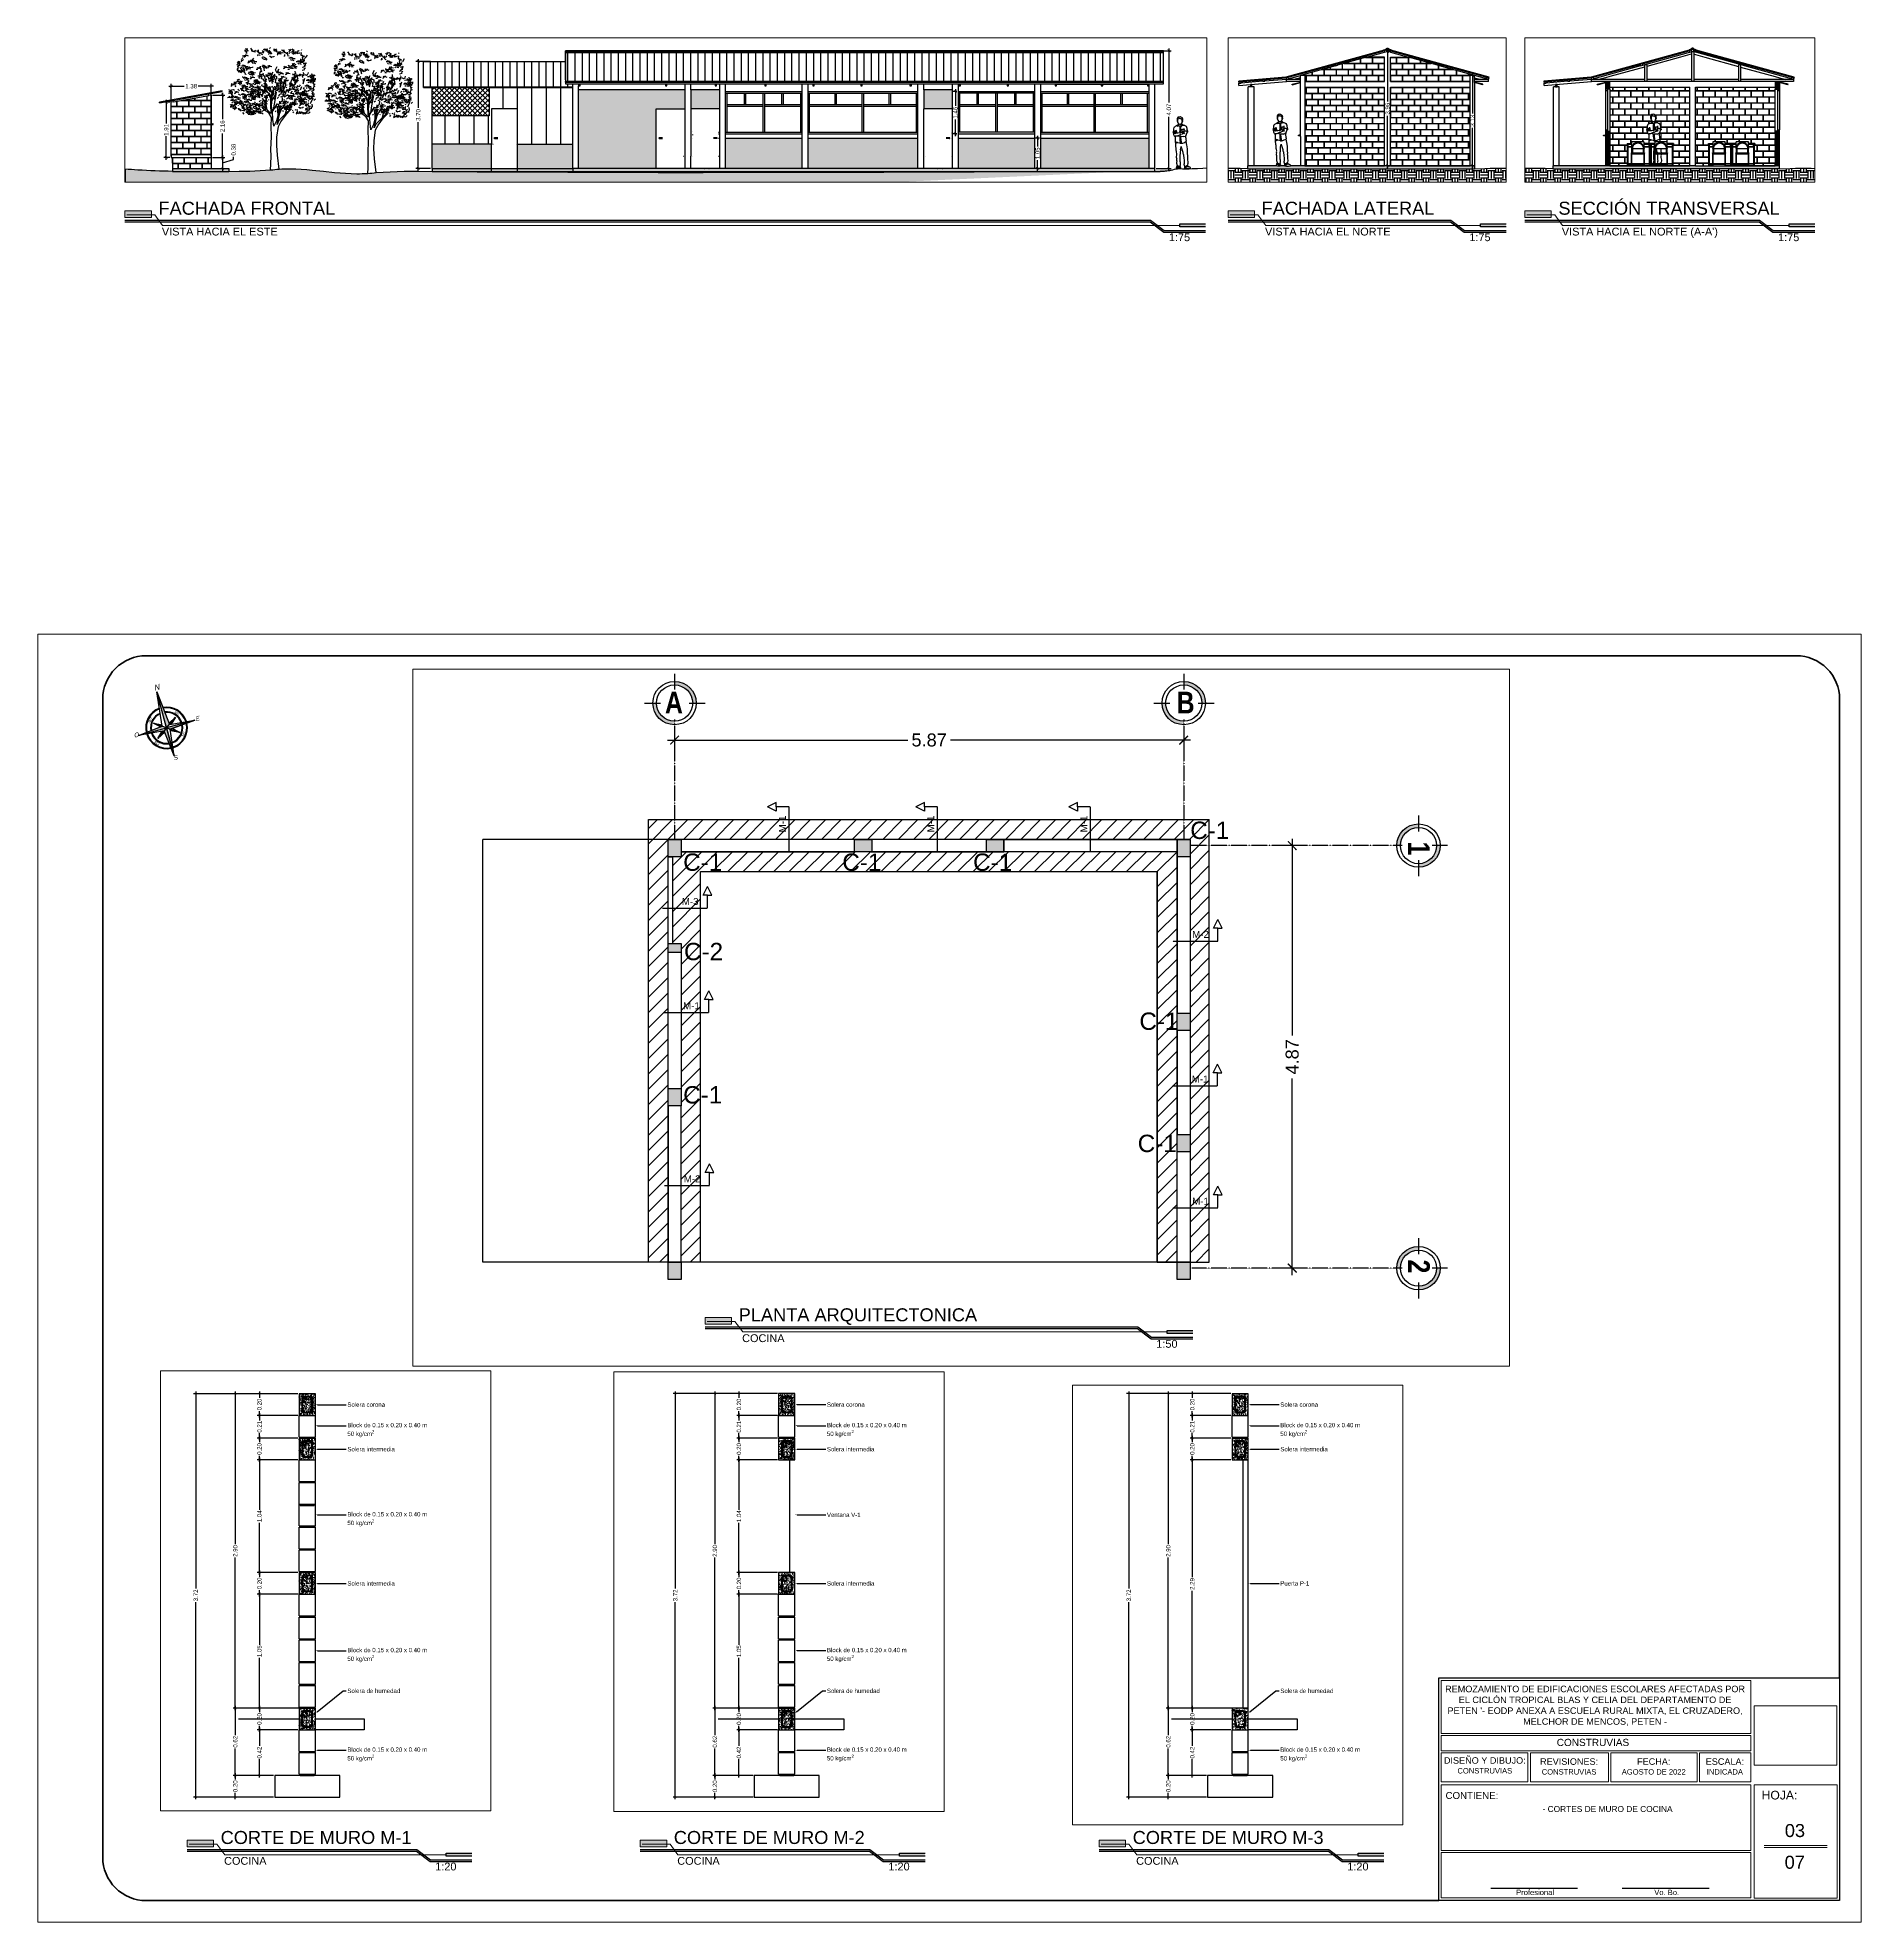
# Paper-space layout '3' of a CAD drawing. Header units: metres. Extents: x 0 to 841, y 0 to 869.
# The model-space entities are those that its viewports show. They can reach past a viewport. Long polylines and large blocks are cut down to what shows.
import ezdxf
from ezdxf import colors
from ezdxf.entities.mleader import LeaderData, LeaderLine
from ezdxf.math import Vec2, Vec3

# ---------------------------------------------------------------- set-up
doc = ezdxf.new("R2010")
doc.units = ezdxf.units.M
doc.header["$MEASUREMENT"] = 0
for name, pattern in [('0', [0]), ('ACAD_ISO04W100', [30, 24, -3, 0, -3]), ('DASHED2', [0.375, 0.25, -0.125])]:
    doc.linetypes.add(name, pattern=pattern)
for name, color, linetype, lineweight in [('.2', 70, 'Continuous', 20), ('.3EJES', 1, 'Continuous', 20), ('0.1', 1, 'Continuous', 9), ('0.2', 2, 'Continuous', 20), ('0.3', 3, 'Continuous', 30), ('1.2', 6, 'Continuous', 120)]:
    doc.layers.add(name, color=color, linetype=linetype, lineweight=lineweight)
for name, color, linetype in [('07-Ejes', 8, 'Continuous'), ('SectionCutEdges', 1, 'Continuous'), ('Vistas', 7, 'Continuous'), ('www.dwgautocad.com', 7, 'Continuous')]:
    doc.layers.add(name, color=color, linetype=linetype)
doc.layers.add('No', color=7, linetype='Continuous', plot=False)
doc.styles.add('dani-100Textos', font='techb___.ttf', dxfattribs={"height": 0.25})
doc.styles.get("Standard").update_dxf_attribs({"font": 'arial.ttf'})
doc.styles.add('SUPERFRENCH', font='SUF_____.pfb', dxfattribs={"oblique": 15, "height": 2})
doc.styles.add('SWIS', font='swissi.ttf')
doc.dimstyles.new('JPcotas20', dxfattribs={"dimtxt": 0.04, "dimasz": 0.02, "dimexe": 0.02, "dimexo": 0.01, "dimgap": 0.01, "dimtad": 0, "dimzin": 1, "dimdsep": 46, "dimtxsty": 'Standard', "dimblk": 'ARCHTICK', "dimcen": 2.5, "dimdle": 0.02, "dimclrd": 1, "dimclre": 1, "dimclrt": 2, "dimadec": 0, "dimazin": 0, "dimtfac": 1, "dimtmove": 1, "dimatfit": 2, "dimfxl": 1.25, "dimarcsym": 0})
doc.dimstyles.new('JPcotas75', dxfattribs={"dimtxt": 0.15, "dimasz": 0.1, "dimexe": 0.08, "dimexo": 0.05, "dimgap": 0.05, "dimtad": 0, "dimzin": 1, "dimdsep": 46, "dimtxsty": 'Standard', "dimblk": 'ARCHTICK', "dimcen": 2.5, "dimdle": 0.08, "dimclrd": 1, "dimclre": 1, "dimclrt": 2, "dimadec": 0, "dimazin": 0, "dimtfac": 1, "dimtmove": 1, "dimatfit": 2, "dimfxl": 1.25, "dimarcsym": 0})
picture_1 = doc.add_image_def('image1.png', size_in_pixel=(352, 254))

# ---------------------------------------------------------------- blocks, each defined once
blk = doc.blocks.new('*U152')
at = {"layer": '.2'}
h = blk.add_hatch(color=3, dxfattribs=at)
h.dxf.hatch_style = 1
h.paths.add_polyline_path([(0.406, 0.105), (0, 0.105), (0, 0.052), (0.406, 0.052)])
h.paths.add_polyline_path([(0.406, 0.052), (0, 0.052), (0, 0.027), (0.406, 0.027)])
h.paths.add_polyline_path([(0.406, 0.027), (0, 0.027), (0, 0), (0.406, 0)])
at = {"linetype": 'ByBlock', "ltscale": 0.5}
blk.add_hatch(color=3, dxfattribs=at).paths.add_polyline_path([(16.208, -0.098), (16.208, -0.143), (16.602, -0.143), (16.602, -0.098)])
at = {"layer": '.2'}
blk.add_lwpolyline([(0.406, 0), (0, 0), (0, 0.105), (0.406, 0.105)], close=True, dxfattribs=at)
blk.add_lwpolyline([(16.208, -0.12), (0.578, -0.12), (0.458, 0.04), (0.03, 0.04)], dxfattribs=at)
at = {"color": 1, "linetype": 'ByBlock', "ltscale": 0.5}
for p, q in [((0, -0.042), (15.756, -0.042)), ((0, -0.067), (15.75, -0.067)), ((15.75, -0.067), (15.96, -0.225)), ((15.75, -0.067), (15.96, -0.225)), ((15.756, -0.042), (15.966, -0.2)), ((15.756, -0.042), (15.966, -0.2)), ((15.96, -0.225), (16.602, -0.225)), ((15.96, -0.225), (16.602, -0.225)), ((15.966, -0.2), (16.602, -0.2)), ((15.966, -0.2), (16.602, -0.2))]:
    blk.add_line(p, q, dxfattribs=at)
at = {"color": 3, "linetype": 'ByBlock'}
for p, q in [((16.208, -0.143), (16.208, -0.098)), ((16.208, -0.098), (16.602, -0.098)), ((16.602, -0.143), (16.208, -0.143))]:
    blk.add_line(p, q, dxfattribs=at)
at = {"color": 2, "style": 'SWIS'}
for tag, p, height in [('TITULO', (0.515, 0.044), 0.2), ('AMBIENTE', (0.568, -0.275), 0.12), ('ESCALA', (16.039, -0.362), 0.12)]:
    blk.add_attdef(tag, p, '', height=height, dxfattribs=at)
blk = doc.blocks.new('*U153')
at = {"layer": '.2'}
h = blk.add_hatch(color=3, dxfattribs=at)
h.dxf.hatch_style = 1
h.paths.add_polyline_path([(0.406, 0.105), (0, 0.105), (0, 0.052), (0.406, 0.052)])
h.paths.add_polyline_path([(0.406, 0.052), (0, 0.052), (0, 0.027), (0.406, 0.027)])
h.paths.add_polyline_path([(0.406, 0.027), (0, 0.027), (0, 0), (0.406, 0)])
at = {"linetype": 'ByBlock', "ltscale": 0.5}
blk.add_hatch(color=3, dxfattribs=at).paths.add_polyline_path([(3.876, -0.098), (3.876, -0.143), (4.27, -0.143), (4.27, -0.098)])
at = {"layer": '.2'}
blk.add_lwpolyline([(0.406, 0), (0, 0), (0, 0.105), (0.406, 0.105)], close=True, dxfattribs=at)
blk.add_lwpolyline([(3.876, -0.12), (0.578, -0.12), (0.458, 0.04), (0.03, 0.04)], dxfattribs=at)
at = {"color": 1, "linetype": 'ByBlock', "ltscale": 0.5}
for p, q in [((0, -0.042), (3.423, -0.042)), ((0, -0.067), (3.418, -0.067)), ((3.418, -0.067), (3.628, -0.225)), ((3.418, -0.067), (3.628, -0.225)), ((3.423, -0.042), (3.633, -0.2)), ((3.423, -0.042), (3.633, -0.2)), ((3.628, -0.225), (4.27, -0.225)), ((3.628, -0.225), (4.27, -0.225)), ((3.633, -0.2), (4.27, -0.2)), ((3.633, -0.2), (4.27, -0.2))]:
    blk.add_line(p, q, dxfattribs=at)
at = {"color": 3, "linetype": 'ByBlock'}
for p, q in [((3.876, -0.143), (3.876, -0.098)), ((3.876, -0.098), (4.27, -0.098)), ((4.27, -0.143), (3.876, -0.143))]:
    blk.add_line(p, q, dxfattribs=at)
at = {"color": 2, "style": 'SWIS'}
for tag, p, height in [('TITULO', (0.515, 0.044), 0.2), ('AMBIENTE', (0.568, -0.275), 0.12), ('ESCALA', (3.707, -0.362), 0.12)]:
    blk.add_attdef(tag, p, '', height=height, dxfattribs=at)
blk = doc.blocks.new('*U154')
at = {"layer": '.2'}
h = blk.add_hatch(color=3, dxfattribs=at)
h.dxf.hatch_style = 1
h.paths.add_polyline_path([(0.406, 0.105), (0, 0.105), (0, 0.052), (0.406, 0.052)])
h.paths.add_polyline_path([(0.406, 0.052), (0, 0.052), (0, 0.027), (0.406, 0.027)])
h.paths.add_polyline_path([(0.406, 0.027), (0, 0.027), (0, 0), (0.406, 0)])
at = {"linetype": 'ByBlock', "ltscale": 0.5}
blk.add_hatch(color=3, dxfattribs=at).paths.add_polyline_path([(4.059, -0.098), (4.059, -0.143), (4.453, -0.143), (4.453, -0.098)])
at = {"layer": '.2'}
blk.add_lwpolyline([(0.406, 0), (0, 0), (0, 0.105), (0.406, 0.105)], close=True, dxfattribs=at)
blk.add_lwpolyline([(4.059, -0.12), (0.578, -0.12), (0.458, 0.04), (0.03, 0.04)], dxfattribs=at)
at = {"color": 1, "linetype": 'ByBlock', "ltscale": 0.5}
for p, q in [((0, -0.042), (3.607, -0.042)), ((0, -0.067), (3.601, -0.067)), ((3.601, -0.067), (3.811, -0.225)), ((3.601, -0.067), (3.811, -0.225)), ((3.607, -0.042), (3.817, -0.2)), ((3.607, -0.042), (3.817, -0.2)), ((3.811, -0.225), (4.453, -0.225)), ((3.811, -0.225), (4.453, -0.225)), ((3.817, -0.2), (4.453, -0.2)), ((3.817, -0.2), (4.453, -0.2))]:
    blk.add_line(p, q, dxfattribs=at)
at = {"color": 3, "linetype": 'ByBlock'}
for p, q in [((4.059, -0.143), (4.059, -0.098)), ((4.059, -0.098), (4.453, -0.098)), ((4.453, -0.143), (4.059, -0.143))]:
    blk.add_line(p, q, dxfattribs=at)
at = {"color": 2, "style": 'SWIS'}
for tag, p, height in [('TITULO', (0.515, 0.044), 0.2), ('AMBIENTE', (0.568, -0.275), 0.12), ('ESCALA', (3.89, -0.362), 0.12)]:
    blk.add_attdef(tag, p, '', height=height, dxfattribs=at)
blk = doc.blocks.new('*U418')
at = {"layer": '.2'}
h = blk.add_hatch(color=3, dxfattribs=at)
h.dxf.hatch_style = 1
h.paths.add_polyline_path([(0.406, 0.105), (0, 0.105), (0, 0.052), (0.406, 0.052)])
h.paths.add_polyline_path([(0.406, 0.052), (0, 0.052), (0, 0.027), (0.406, 0.027)])
h.paths.add_polyline_path([(0.406, 0.027), (0, 0.027), (0, 0), (0.406, 0)])
at = {"linetype": 'ByBlock', "ltscale": 0.5}
blk.add_hatch(color=3, dxfattribs=at).paths.add_polyline_path([(7.1, -0.098), (7.1, -0.143), (7.494, -0.143), (7.494, -0.098)])
at = {"layer": '.2'}
blk.add_lwpolyline([(0.406, 0), (0, 0), (0, 0.105), (0.406, 0.105)], close=True, dxfattribs=at)
blk.add_lwpolyline([(7.1, -0.12), (0.578, -0.12), (0.458, 0.04), (0.03, 0.04)], dxfattribs=at)
at = {"color": 1, "linetype": 'ByBlock', "ltscale": 0.5}
for p, q in [((0, -0.042), (6.648, -0.042)), ((0, -0.067), (6.642, -0.067)), ((6.642, -0.067), (6.852, -0.225)), ((6.642, -0.067), (6.852, -0.225)), ((6.648, -0.042), (6.858, -0.2)), ((6.648, -0.042), (6.858, -0.2)), ((6.852, -0.225), (7.494, -0.225)), ((6.852, -0.225), (7.494, -0.225)), ((6.858, -0.2), (7.494, -0.2)), ((6.858, -0.2), (7.494, -0.2))]:
    blk.add_line(p, q, dxfattribs=at)
at = {"color": 3, "linetype": 'ByBlock'}
for p, q in [((7.1, -0.143), (7.1, -0.098)), ((7.1, -0.098), (7.494, -0.098)), ((7.494, -0.143), (7.1, -0.143))]:
    blk.add_line(p, q, dxfattribs=at)
at = {"color": 2, "style": 'SWIS'}
for tag, p, height in [('TITULO', (0.515, 0.044), 0.2), ('AMBIENTE', (0.568, -0.275), 0.12), ('ESCALA', (6.931, -0.362), 0.12)]:
    blk.add_attdef(tag, p, '', height=height, dxfattribs=at)
blk = doc.blocks.new('estrella de vientos')
at = {"layer": 'www.dwgautocad.com'}
h = blk.add_hatch(color=256, dxfattribs=at)
h.paths.add_polyline_path([(128.198, 81.577), (127.061, 80.44), (127.256, 80.405)])
h.paths.add_polyline_path([(127.061, 80.44), (126.896, 80.469), (126.178, 79.557)])
h.paths.add_polyline_path([(126.968, 80.679), (126.968, 80.683), (126.17, 81.331), (127.061, 80.44), (127.026, 80.635)])
h.paths.add_polyline_path([(127.061, 80.44), (127.09, 80.275), (127.952, 79.549)])
for p, q in [((127.026, 80.635), (128.198, 81.577)), ((128.198, 81.577), (127.256, 80.405)), ((126.17, 81.331), (127.026, 80.635)), ((126.892, 80.47), (126.17, 81.331)), ((126.178, 79.557), (126.896, 80.469)), ((127.061, 80.44), (126.178, 79.557)), ((127.09, 80.271), (127.061, 80.44)), ((127.952, 79.549), (127.09, 80.271)), ((127.256, 80.405), (127.952, 79.549))]:
    blk.add_line(p, q, dxfattribs=at)
for points in [[(126.178, 79.557), (128.198, 81.577)], [(126.178, 79.557), (128.198, 81.577)], [(126.17, 81.331), (127.061, 80.44)], [(126.956, 81.031), (127.074, 80.674)], [(126.956, 81.031), (126.968, 80.679)], [(127.061, 80.44), (126.956, 81.031)], [(126.178, 79.557), (127.09, 80.275)], [(126.469, 80.544), (126.843, 80.532)], [(126.469, 80.544), (126.856, 80.417)], [(127.061, 80.44), (126.469, 80.544)], [(127.165, 79.848), (127.038, 80.235)], [(127.061, 80.44), (127.652, 80.335)], [(127.952, 79.549), (127.061, 80.44)], [(127.061, 80.44), (127.165, 79.848)], [(127.165, 79.848), (127.153, 80.218)], [(127.652, 80.335), (127.294, 80.453)], [(127.652, 80.335), (127.3, 80.347)]]:
    blk.add_lwpolyline(points, dxfattribs=at)
for points in [[(127.061, 80.44), (128.198, 81.577), (127.256, 80.405)], [(126.17, 81.331), (127.061, 80.44), (126.896, 80.469)], [(127.026, 80.635), (126.956, 81.031), (126.968, 80.679)], [(126.856, 80.417), (126.896, 80.469), (126.469, 80.544)], [(127.038, 80.235), (127.09, 80.275), (127.165, 79.848)], [(127.952, 79.549), (127.061, 80.44), (127.09, 80.275)], [(127.256, 80.405), (127.652, 80.335), (127.3, 80.347)]]:
    blk.add_lwpolyline(points, close=True, dxfattribs=at)
for radius, start, end in [(0.9, 137.02127, 222.36189), (0.871, 137.25745, 222.04553), (0.697, 139.09236, 219.58271), (0.668, 139.49244, 219.04444), (0.9, 49.94314, 132.61114), (0.871, 50.3202, 132.33176), (0.697, 53.26104, 130.15907), (0.668, 53.90525, 129.68478), (0.668, 320.31522, 36.09475), (0.697, 319.84093, 36.73896), (0.871, 317.66824, 39.6798), (0.9, 317.38886, 40.05686), (0.697, 230.41729, 310.90764), (0.668, 230.95556, 310.50756), (0.9, 227.63811, 312.97873), (0.871, 227.95447, 312.74255)]:
    blk.add_arc((127.061, 80.44), radius, start, end, dxfattribs=at)
at = {"layer": 'www.dwgautocad.com', "style": 'SUPERFRENCH', "oblique": 15}
for s, height, rotation, p in [('O', 0.192, 315, (125.998, 81.438)), ('N', 0.24, 315, (128.198, 81.679)), ('SO', 0.12, 270, (126.228, 80.623)), ('NE', 0.12, 270, (127.772, 80.486)), ('S', 0.192, 315, (125.993, 79.464)), ('E', 0.192, 315, (127.935, 79.488))]:
    blk.add_text(s, height=height, rotation=rotation, dxfattribs=at).set_placement(p)
for s, p in [('NO', (126.856, 81.155)), ('SE', (127.058, 79.61))]:
    blk.add_text(s, height=0.12, dxfattribs=at).set_placement(p)
blk = doc.blocks.new('FORMATOSANJUANERMITA')
blk.add_lwpolyline([(0, 0), (841, 0), (841, 594), (0, 594)], close=True)
at = {"layer": '0.1'}
for points in [[(647.2, 111.5), (789.98, 111.5), (789.98, 87.04), (647.2, 87.04)], [(647.2, 86.14), (789.98, 86.14), (789.98, 79.08), (647.2, 79.08)], [(647.2, 78.07), (687.27, 78.07), (687.27, 64.71), (647.2, 64.71)], [(688.37, 78.07), (724.37, 78.07), (724.37, 64.71), (688.37, 64.71)], [(725.47, 78.07), (765.34, 78.07), (765.34, 64.71), (725.47, 64.71)], [(766.44, 78.07), (789.98, 78.07), (789.98, 64.71), (766.44, 64.71)], [(647.2, 63.44), (790.09, 63.44), (790.09, 33.14), (647.2, 33.14)], [(791.59, 11.12), (829.9, 11.12), (829.9, 63.41), (791.59, 63.41)], [(647.2, 32.14), (790.06, 32.14), (790.06, 11.23), (647.2, 11.23)]]:
    blk.add_lwpolyline(points, close=True, dxfattribs=at)
at = {"layer": '0.2'}
for p, q in [((825.27, 35.44), (796.21, 35.44)), ((825.27, 34.44), (796.21, 34.44))]:
    blk.add_line(p, q, dxfattribs=at)
at = {"layer": '0.3'}
for p, q in [((670.08, 15.69), (710.08, 15.69)), ((730.77, 15.69), (770.77, 15.69))]:
    blk.add_line(p, q, dxfattribs=at)
blk.add_lwpolyline([(646.09, 112.75), (831, 112.75), (831, 10), (646.09, 10)], close=True, dxfattribs=at)
at = {"layer": '1.2'}
blk.add_lwpolyline([(831, 112.75), (831, 564, 0.414214), (811, 584), (50, 584, 0.414214), (30, 564), (30, 30, 0.414214), (50, 10), (646.09, 10)], format="xyb", dxfattribs=at)
at = {"layer": '0.2', "attachment_point": 1}
for s, width, heights, insert, char_height in [("\\pxqc;REMOZAMIENTO DE EDIFICACIONES ESCOLARES AFECTADAS POR EL CICLÓN TROPICAL BLAS Y CELIA DEL DEPARTAMENTO DE PETEN '- EODP ANEXA A ESCUELA RURAL MIXTA, EL CRUZADERO, MELCHOR DE MENCOS, PETEN -", 139.6692, [0], (648.37, 109.09), 3), ('\\pxqc;CONSTRUVIAS', 100.8173, [0], (666.83, 84.6), 3.313), ('\\pxqc;DISEÑO Y DIBUJO:\\P{\\H0.83333x;CONSTRUVIAS}', 40.1744, [16.03], (647.28, 76.12), 3), ('\\pxqc;REVISIONES:\\P{\\H0.83333x;CONSTRUVIAS}', 40.1744, [16.03], (686.15, 75.62), 3), ('\\pxqc;FECHA:\\P{\\H0.83333x;AGOSTO DE 2022}', 40.1744, [16.03], (725.19, 75.62), 3), ('\\pxqc;ESCALA:\\P{\\H0.83333x;INDICADA}', 23.8486, [16.03], (766.16, 75.62), 3), ('\\pxqc;CONTIENE:', 40.1744, [5.72], (641.34, 60.08), 3.2), ('\\pxqc;HOJA:', 15.1564, [0], (795.69, 60.64), 4), ('\\pxqc;07', 15.1564, [0], (802.72, 30.69), 6), ('\\pxqc;Profesional ', 15.1564, [0], (682.98, 15.05), 2.5), ('\\pxqc;Vo. Bo. ', 15.1564, [0], (743.67, 15.05), 2.5)]:
    blk.add_mtext_dynamic_manual_height_columns(s, width=width, gutter_width=13.8, heights=heights, dxfattribs=dict(at, insert=insert, char_height=char_height))
image = blk.add_image(picture_1, insert=(791.59, 72.41), size_in_units=(38.07, 27.47))
image.dxf.flags = 7
blk = doc.blocks.new('*U308')
at = {"layer": '.2'}
h = blk.add_hatch(color=3, dxfattribs=at)
h.dxf.hatch_style = 1
h.paths.add_polyline_path([(0.406, 0.105), (0, 0.105), (0, 0.052), (0.406, 0.052)])
h.paths.add_polyline_path([(0.406, 0.052), (0, 0.052), (0, 0.027), (0.406, 0.027)])
h.paths.add_polyline_path([(0.406, 0.027), (0, 0.027), (0, 0), (0.406, 0)])
at = {"linetype": 'ByBlock', "ltscale": 0.5}
blk.add_hatch(color=3, dxfattribs=at).paths.add_polyline_path([(3.98, -0.098), (3.98, -0.143), (4.375, -0.143), (4.375, -0.098)])
at = {"layer": '.2'}
blk.add_lwpolyline([(0.406, 0), (0, 0), (0, 0.105), (0.406, 0.105)], close=True, dxfattribs=at)
blk.add_lwpolyline([(3.98, -0.12), (0.578, -0.12), (0.458, 0.04), (0.03, 0.04)], dxfattribs=at)
at = {"color": 1, "linetype": 'ByBlock', "ltscale": 0.5}
for p, q in [((0, -0.042), (3.528, -0.042)), ((0, -0.067), (3.523, -0.067)), ((3.523, -0.067), (3.733, -0.225)), ((3.523, -0.067), (3.733, -0.225)), ((3.528, -0.042), (3.738, -0.2)), ((3.528, -0.042), (3.738, -0.2)), ((3.733, -0.225), (4.375, -0.225)), ((3.733, -0.225), (4.375, -0.225)), ((3.738, -0.2), (4.375, -0.2)), ((3.738, -0.2), (4.375, -0.2))]:
    blk.add_line(p, q, dxfattribs=at)
at = {"color": 3, "linetype": 'ByBlock'}
for p, q in [((3.98, -0.143), (3.98, -0.098)), ((3.98, -0.098), (4.375, -0.098)), ((4.375, -0.143), (3.98, -0.143))]:
    blk.add_line(p, q, dxfattribs=at)
at = {"color": 2, "style": 'SWIS'}
for tag, p, height in [('TITULO', (0.515, 0.044), 0.2), ('AMBIENTE', (0.568, -0.275), 0.12), ('ESCALA', (3.812, -0.362), 0.12)]:
    blk.add_attdef(tag, p, '', height=height, dxfattribs=at)
blk = doc.blocks.new('ar25-25')
at = {"linetype": '0'}
for p, q in [((36232, 5923), (36232, 5982)), ((36294, 6029), (36249, 6038)), ((36303, 5999), (36289, 6029)), ((36339, 6044), (36294, 6029)), ((36320, 5996), (36303, 5999)), ((36342, 5958), (36320, 5996)), ((36362, 5964), (36373, 5973)), ((36587, 5959), (36504, 6072)), ((36733, 5923), (36731, 5979)), ((36894, 5838), (36894, 5985)), ((37119, 6026), (37156, 6002)), ((37156, 6002), (37187, 5976)), ((37181, 6029), (37218, 6046)), ((37187, 5976), (37204, 5990)), ((37204, 5990), (37204, 6014)), ((37218, 6046), (37274, 6029)), ((37260, 6014), (37257, 5934)), ((37274, 6029), (37347, 6032)), ((37299, 5993), (37302, 5970)), ((37302, 5970), (37367, 5943)), ((37426, 5976), (37423, 5937)), ((37441, 6063), (37482, 6107)), ((37643, 6017), (37640, 5964)), ((37640, 5964), (37691, 5973)), ((37671, 6017), (37643, 6017)), ((37688, 5973), (37671, 6017)), ((37691, 5973), (37699, 6017)), ((37736, 5893), (37691, 5973)), ((37789, 5976), (37744, 6035)), ((37787, 5955), (37761, 5982)), ((37787, 5955), (37820, 5973)), ((38051, 5976), (38029, 5946)), ((38085, 5949), (38051, 5976)), ((38167, 5967), (38158, 5996)), ((38402, 5968), (38386, 6003)), ((38445, 5955), (38445, 6007)), ((38477, 5946), (38483, 6004)), ((38483, 6004), (38512, 6041)), ((38571, 6022), (38585, 6047)), ((38579, 5979), (38571, 6022)), ((38649, 5970), (38579, 5979)), ((38629, 5900), (38649, 5970)), ((38880, 5943), (38904, 5973)), ((39016, 5977), (39040, 6011)), ((36196, 5636), (36190, 5722)), ((36317, 5869), (36232, 5923)), ((36289, 5914), (36238, 5937)), ((36255, 5840), (36336, 5846)), ((36269, 5687), (36263, 5757)), ((36314, 5937), (36289, 5914)), ((36370, 5905), (36362, 5964)), ((36528, 5949), (36590, 5943)), ((36584, 5905), (36598, 5926)), ((36590, 5943), (36593, 5928)), ((36598, 5926), (36638, 5923)), ((36638, 5923), (36672, 5890)), ((36672, 5890), (36711, 5923)), ((36691, 5905), (36719, 5875)), ((36719, 5875), (36733, 5923)), ((36807, 5958), (36807, 5931)), ((36807, 5931), (36843, 5931)), ((36843, 5931), (36900, 5867)), ((36869, 5754), (36857, 5778)), ((36857, 5701), (36869, 5754)), ((36931, 5819), (36900, 5837)), ((36950, 5722), (36928, 5704)), ((36947, 5769), (36931, 5819)), ((36978, 5698), (36950, 5722)), ((36970, 5825), (36967, 5869)), ((37015, 5808), (36970, 5825)), ((37060, 5743), (37035, 5781)), ((37060, 5834), (37040, 5858)), ((37060, 5805), (37060, 5834)), ((37080, 5766), (37060, 5743)), ((37119, 5902), (37088, 5958)), ((37119, 5849), (37119, 5902)), ((37145, 5843), (37119, 5849)), ((37122, 5902), (37147, 5914)), ((37147, 5914), (37176, 5899)), ((37257, 5934), (37370, 5926)), ((37361, 5852), (37361, 5890)), ((37415, 5822), (37361, 5852)), ((37423, 5937), (37387, 5902)), ((37435, 5843), (37398, 5943)), ((37406, 5763), (37415, 5825)), ((37446, 5899), (37412, 5899)), ((37412, 5899), (37460, 5846)), ((37415, 5825), (37435, 5843)), ((37485, 5878), (37446, 5899)), ((37460, 5846), (37463, 5890)), ((37463, 5890), (37511, 5914)), ((37477, 5828), (37556, 5831)), ((37522, 5757), (37477, 5828)), ((37499, 5858), (37485, 5878)), ((37491, 5799), (37499, 5858)), ((37556, 5831), (37491, 5799)), ((37789, 5881), (37787, 5955)), ((37815, 5722), (37851, 5751)), ((37851, 5751), (37846, 5787)), ((37860, 5864), (37851, 5905)), ((37854, 5810), (37860, 5864)), ((37877, 5772), (37854, 5810)), ((37877, 5858), (37871, 5884)), ((37905, 5849), (37877, 5858)), ((37933, 5864), (37905, 5849)), ((37905, 5849), (37910, 5813)), ((37910, 5813), (37961, 5790)), ((37953, 5908), (37936, 5867)), ((37936, 5867), (37947, 5852)), ((37989, 5855), (37953, 5908)), ((38012, 5884), (37975, 5837)), ((37975, 5837), (37987, 5790)), ((37987, 5790), (37978, 5760)), ((38105, 5864), (38077, 5890)), ((38147, 5949), (38085, 5949)), ((38096, 5825), (38105, 5864)), ((38147, 5908), (38113, 5914)), ((38153, 5908), (38147, 5949)), ((38198, 5893), (38147, 5908)), ((38150, 5949), (38167, 5967)), ((38192, 5713), (38189, 5754)), ((38192, 5849), (38198, 5893)), ((38226, 5843), (38201, 5813)), ((38229, 5843), (38229, 5872)), ((38268, 5805), (38229, 5843)), ((38313, 5825), (38268, 5775)), ((38313, 5867), (38313, 5825)), ((38347, 5802), (38316, 5813)), ((38341, 5719), (38347, 5802)), ((38435, 5803), (38394, 5846)), ((38404, 5897), (38445, 5955)), ((38492, 5882), (38582, 5903)), ((38614, 5796), (38562, 5817)), ((38585, 5946), (38579, 5903)), ((38579, 5903), (38579, 5875)), ((38582, 5903), (38611, 5918)), ((38606, 5940), (38585, 5946)), ((38585, 5906), (38611, 5885)), ((38611, 5918), (38606, 5940)), ((38606, 5918), (38629, 5900)), ((38611, 5885), (38649, 5915)), ((38614, 5796), (38623, 5833)), ((38629, 5762), (38614, 5796)), ((38623, 5833), (38647, 5851)), ((38676, 5842), (38644, 5851)), ((38647, 5851), (38652, 5900)), ((38702, 5811), (38673, 5842)), ((38676, 5793), (38676, 5842)), ((38705, 5774), (38702, 5811)), ((38705, 5814), (38731, 5842)), ((38731, 5842), (38734, 5900)), ((38781, 5869), (38798, 5912)), ((38790, 5796), (38816, 5833)), ((38798, 5912), (38834, 5897)), ((38816, 5833), (38813, 5878)), ((38819, 5833), (38848, 5811)), ((38834, 5897), (38860, 5949)), ((38848, 5811), (38883, 5845)), ((38860, 5949), (38880, 5943)), ((38883, 5845), (38930, 5826)), ((38930, 5826), (38956, 5860)), ((39003, 5863), (38988, 5722)), ((38988, 5722), (39056, 5725)), ((39056, 5725), (39094, 5698)), ((39223, 5586), (39314, 5733)), ((36032, 5471), (36120, 5471)), ((36080, 5439), (36055, 5507)), ((36086, 5586), (36103, 5592)), ((36106, 5542), (36086, 5586)), ((36139, 5642), (36108, 5704)), ((36120, 5471), (36139, 5504)), ((36159, 5675), (36213, 5678)), ((36176, 5610), (36196, 5636)), ((36213, 5678), (36252, 5654)), ((36252, 5654), (36269, 5687)), ((36263, 5719), (36314, 5719)), ((36314, 5719), (36373, 5690)), ((36597, 5476), (36500, 5460)), ((36566, 5433), (36658, 5578)), ((36632, 5428), (36597, 5476)), ((36869, 5672), (36857, 5701)), ((37143, 5534), (37058, 5606)), ((37224, 5597), (37096, 5650)), ((37237, 5498), (37143, 5534)), ((37314, 5485), (37224, 5597)), ((37280, 5579), (37237, 5498)), ((37475, 5657), (37441, 5662)), ((37646, 5635), (37462, 5622)), ((37552, 5599), (37475, 5657)), ((37646, 5680), (37646, 5635)), ((38172, 5698), (38192, 5713)), ((38172, 5660), (38172, 5698)), ((38192, 5713), (38215, 5707)), ((38381, 5663), (38341, 5719)), ((38395, 5690), (38381, 5663)), ((38497, 5572), (38395, 5575)), ((38505, 5601), (38449, 5616)), ((38514, 5454), (38474, 5504)), ((38517, 5610), (38497, 5572)), ((38536, 5560), (38497, 5572)), ((38581, 5583), (38517, 5610)), ((38559, 5589), (38536, 5560)), ((38609, 5519), (38556, 5530)), ((38659, 5451), (38565, 5477)), ((38626, 5539), (38581, 5583)), ((38626, 5536), (38609, 5519)), ((38705, 5542), (38626, 5536)), ((38942, 5447), (38985, 5493)), ((38985, 5493), (38985, 5536)), ((38985, 5493), (39050, 5505)), ((39076, 5658), (39044, 5621)), ((39044, 5621), (39061, 5578)), ((39082, 5701), (39076, 5658)), ((39079, 5487), (39079, 5554)), ((39120, 5459), (39079, 5487)), ((39094, 5698), (39126, 5664)), ((39129, 5661), (39114, 5612)), ((39137, 5493), (39117, 5459)), ((39126, 5664), (39172, 5686)), ((39161, 5456), (39126, 5511)), ((39172, 5520), (39137, 5493)), ((39158, 5591), (39184, 5560)), ((35892, 5191), (35818, 5268)), ((35835, 5368), (35869, 5336)), ((35861, 5221), (35894, 5232)), ((35923, 5353), (35869, 5418)), ((35869, 5336), (35923, 5327)), ((35956, 5389), (35894, 5415)), ((35894, 5232), (35984, 5229)), ((35942, 5291), (35917, 5318)), ((35923, 5327), (35923, 5353)), ((35937, 5253), (35942, 5291)), ((35942, 5288), (35987, 5309)), ((35959, 5347), (35956, 5389)), ((35987, 5309), (35959, 5347)), ((36061, 5398), (36015, 5427)), ((36161, 5210), (36104, 5225)), ((36362, 5345), (36410, 5357)), ((36415, 5410), (36379, 5445)), ((36441, 5383), (36379, 5395)), ((36410, 5357), (36421, 5380)), ((36443, 5419), (36415, 5410)), ((36500, 5404), (36441, 5383)), ((36500, 5404), (36486, 5460)), ((36600, 5423), (36499, 5426)), ((36584, 5380), (36500, 5404)), ((36609, 5453), (36552, 5467)), ((36592, 5348), (36566, 5433)), ((36617, 5305), (36578, 5355)), ((36620, 5461), (36600, 5423)), ((36640, 5411), (36600, 5423)), ((36685, 5435), (36620, 5461)), ((36662, 5441), (36640, 5411)), ((36713, 5370), (36659, 5382)), ((36762, 5302), (36668, 5329)), ((36730, 5391), (36685, 5435)), ((36730, 5388), (36713, 5370)), ((36809, 5394), (36730, 5388)), ((37224, 5182), (37096, 5236)), ((37154, 5148), (37199, 5234)), ((37470, 5169), (37456, 5225)), ((38535, 5220), (38583, 5232)), ((38588, 5285), (38552, 5320)), ((38613, 5258), (38552, 5270)), ((38610, 5210), (38554, 5225)), ((38557, 5226), (38557, 5181)), ((38583, 5232), (38594, 5255)), ((38616, 5293), (38588, 5285)), ((38673, 5279), (38613, 5258)), ((38673, 5279), (38659, 5335)), ((38757, 5255), (38673, 5279)), ((38863, 5392), (38761, 5395)), ((38871, 5421), (38815, 5436)), ((38880, 5274), (38840, 5324)), ((38882, 5430), (38863, 5392)), ((38902, 5380), (38863, 5392)), ((38947, 5404), (38882, 5430)), ((38925, 5409), (38902, 5380)), ((38975, 5339), (38922, 5350)), ((39025, 5271), (38931, 5297)), ((38962, 5438), (38945, 5386)), ((38992, 5359), (38947, 5404)), ((39009, 5428), (38962, 5438)), ((38992, 5356), (38975, 5339)), ((39071, 5362), (38992, 5356)), ((39021, 5422), (39029, 5468)), ((39061, 5404), (39021, 5422)), ((39056, 5404), (39105, 5370)), ((39082, 5419), (39061, 5404)), ((39088, 5416), (39079, 5389)), ((39108, 5428), (39082, 5419)), ((39117, 5410), (39088, 5416)), ((39102, 5306), (39132, 5306)), ((39105, 5370), (39117, 5410)), ((39117, 5459), (39108, 5428)), ((39114, 5410), (39161, 5459)), ((39132, 5306), (39175, 5321)), ((39161, 5459), (39190, 5465)), ((39205, 5343), (39172, 5318)), ((39175, 5321), (39193, 5291)), ((39178, 5223), (39225, 5260)), ((39178, 5199), (39178, 5223)), ((39193, 5291), (39216, 5312)), ((39216, 5312), (39205, 5343)), ((39208, 5248), (39213, 5312)), ((39213, 5312), (39266, 5343)), ((35875, 4993), (35818, 5011)), ((35892, 5049), (35827, 5064)), ((35858, 4952), (35832, 4979)), ((35849, 5150), (35892, 5191)), ((35908, 5123), (35849, 5150)), ((35903, 5156), (35908, 5123)), ((36060, 5002), (35975, 5074)), ((36141, 5065), (36013, 5119)), ((36152, 5181), (36051, 5183)), ((36154, 4966), (36060, 5002)), ((36169, 5063), (36130, 5113)), ((36231, 4953), (36141, 5065)), ((36172, 5219), (36152, 5181)), ((36192, 5169), (36152, 5181)), ((36197, 5047), (36154, 4966)), ((36237, 5192), (36172, 5219)), ((36214, 5198), (36192, 5169)), ((36265, 5127), (36211, 5139)), ((36314, 5059), (36220, 5086)), ((36282, 5148), (36237, 5192)), ((36282, 5145), (36265, 5127)), ((36272, 4993), (36320, 5005)), ((36361, 5151), (36282, 5145)), ((36326, 5058), (36289, 5093)), ((36351, 5031), (36289, 5043)), ((36320, 5005), (36331, 5028)), ((36354, 5067), (36326, 5058)), ((36410, 5052), (36351, 5031)), ((36422, 5133), (36388, 5138)), ((36410, 5052), (36396, 5108)), ((36593, 5111), (36410, 5097)), ((36495, 5028), (36410, 5052)), ((36499, 5075), (36422, 5133)), ((36593, 5156), (36593, 5111)), ((36854, 5012), (36773, 5012)), ((36896, 5066), (36828, 5102)), ((36926, 5097), (36896, 5066)), ((36961, 5062), (36901, 5124)), ((36952, 5106), (36926, 5097)), ((37033, 5053), (36961, 5062)), ((36968, 4890), (37050, 4984)), ((36983, 5085), (36983, 5179)), ((37057, 4890), (36983, 5085)), ((37143, 5120), (37058, 5191)), ((37237, 5084), (37143, 5120)), ((37192, 4952), (37154, 5148)), ((37314, 5070), (37224, 5182)), ((37280, 5164), (37237, 5084)), ((37332, 5110), (37380, 5122)), ((37386, 5175), (37349, 5211)), ((37411, 5149), (37349, 5160)), ((37380, 5122), (37392, 5146)), ((37414, 5184), (37386, 5175)), ((37470, 5169), (37411, 5149)), ((37555, 5146), (37470, 5169)), ((37737, 5007), (37819, 5164)), ((37797, 4874), (37737, 5007)), ((37841, 4952), (37916, 5038)), ((38131, 5063), (38179, 5075)), ((38185, 5128), (38148, 5164)), ((38210, 5102), (38148, 5113)), ((38179, 5075), (38191, 5099)), ((38213, 5137), (38185, 5128)), ((38269, 5122), (38210, 5102)), ((38269, 5122), (38255, 5178)), ((38354, 5099), (38269, 5122)), ((38422, 5020), (38341, 5020)), ((38386, 5204), (38352, 5208)), ((38557, 5181), (38373, 5168)), ((38463, 5145), (38386, 5204)), ((38465, 5074), (38396, 5110)), ((38494, 5105), (38465, 5074)), ((38529, 5069), (38469, 5132)), ((38520, 5114), (38494, 5105)), ((38601, 5181), (38500, 5183)), ((38601, 5060), (38529, 5069)), ((38618, 5063), (38579, 5113)), ((38621, 5219), (38601, 5181)), ((38641, 5169), (38601, 5181)), ((38686, 5192), (38621, 5219)), ((38663, 5198), (38641, 5169)), ((38714, 5127), (38661, 5139)), ((38763, 5059), (38670, 5086)), ((38731, 5148), (38686, 5192)), ((38731, 5145), (38714, 5127)), ((38810, 5151), (38731, 5145)), ((39057, 4978), (39190, 5013)), ((39082, 5092), (39094, 5135)), ((39094, 5135), (39108, 5165)), ((39108, 5165), (39146, 5156)), ((39146, 5156), (39184, 5199)), ((39148, 5065), (39231, 5100)), ((39184, 5199), (39219, 5202)), ((35886, 4905), (35931, 4926)), ((35954, 4878), (35886, 4905)), ((35889, 4961), (35923, 4940)), ((35923, 4940), (35928, 4973)), ((35928, 4973), (35976, 4967)), ((35931, 4926), (35951, 4896)), ((35987, 4902), (35954, 4896)), ((35954, 4896), (35954, 4878)), ((36024, 4911), (35979, 4923)), ((35979, 4923), (35987, 4902)), ((35987, 4902), (36004, 4878)), ((36004, 4878), (36055, 4869)), ((36077, 4955), (36021, 4952)), ((36055, 4869), (36024, 4911)), ((36103, 4899), (36063, 4911)), ((36122, 4926), (36077, 4955)), ((36120, 4923), (36103, 4899)), ((36182, 4920), (36122, 4926)), ((36213, 4878), (36165, 4852)), ((36213, 4881), (36182, 4920)), ((36215, 4831), (36213, 4878)), ((36266, 4769), (36227, 4810)), ((36286, 4787), (36266, 4769)), ((36456, 4775), (36371, 4847)), ((36537, 4838), (36409, 4892)), ((36533, 4875), (36432, 4878)), ((36550, 4740), (36456, 4775)), ((36542, 4905), (36485, 4920)), ((36550, 4757), (36511, 4808)), ((36553, 4914), (36533, 4875)), ((36572, 4864), (36533, 4875)), ((36627, 4726), (36537, 4838)), ((36593, 4820), (36550, 4740)), ((36618, 4887), (36553, 4914)), ((36595, 4893), (36572, 4864)), ((36646, 4822), (36592, 4834)), ((36695, 4754), (36601, 4781)), ((36663, 4843), (36618, 4887)), ((36663, 4840), (36646, 4822)), ((36741, 4846), (36663, 4840)), ((36917, 4659), (37009, 4803)), ((36953, 4765), (36968, 4890)), ((37065, 4702), (37042, 4780)), ((37102, 4788), (37140, 4851)), ((37184, 4679), (37102, 4788)), ((37266, 4734), (37232, 4739)), ((37343, 4676), (37266, 4734)), ((37384, 4739), (37303, 4739)), ((37427, 4792), (37358, 4828)), ((37457, 4824), (37427, 4792)), ((37491, 4788), (37431, 4850)), ((37437, 4757), (37437, 4712)), ((37552, 4788), (37455, 4772)), ((37482, 4833), (37457, 4824)), ((37563, 4779), (37491, 4788)), ((37522, 4745), (37614, 4889)), ((37547, 4659), (37522, 4745)), ((37588, 4740), (37552, 4788)), ((37558, 4538), (37647, 4749)), ((37640, 4679), (37714, 4788)), ((37670, 4726), (37782, 4671)), ((37796, 4883), (37762, 4887)), ((37967, 4861), (37784, 4847)), ((37873, 4825), (37796, 4883)), ((37916, 4851), (37841, 4952)), ((37966, 4746), (37885, 4746)), ((38009, 4800), (37941, 4836)), ((37967, 4905), (37967, 4861)), ((38039, 4831), (38009, 4800)), ((38073, 4796), (38013, 4858)), ((38065, 4840), (38039, 4831)), ((38146, 4787), (38073, 4796)), ((38229, 4766), (38276, 4778)), ((38282, 4831), (38245, 4866)), ((38307, 4804), (38245, 4816)), ((38276, 4778), (38288, 4801)), ((38310, 4840), (38282, 4831)), ((38366, 4825), (38307, 4804)), ((38366, 4825), (38352, 4881)), ((38451, 4801), (38366, 4825)), ((38611, 4743), (38585, 4807)), ((38754, 4834), (38611, 4743)), ((38708, 4717), (38641, 4754)), ((38682, 4775), (38713, 4829)), ((38703, 4711), (38682, 4775)), ((38713, 4829), (38708, 4941)), ((38784, 4706), (38774, 4775)), ((38815, 4759), (38800, 4658)), ((38871, 4700), (38815, 4759)), ((38922, 4765), (38861, 4684)), ((38968, 4765), (38922, 4765)), ((38953, 4695), (38983, 4807)), ((39091, 4749), (38994, 4733)), ((39060, 4706), (39152, 4850)), ((39126, 4700), (39091, 4749)), ((39115, 4874), (39123, 4882)), ((39203, 4754), (39152, 4743)), ((39264, 4722), (39203, 4754)), ((39336, 4765), (39264, 4722)), ((39339, 4796), (39364, 4865)), ((39448, 4743), (39417, 4658)), ((39535, 4797), (39499, 4759)), ((39586, 4690), (39535, 4797)), ((39565, 4703), (39565, 4754)), ((39565, 4754), (39596, 4706)), ((39647, 4743), (39606, 4700)), ((39688, 4695), (39647, 4743)), ((35866, 4495), (35832, 4501)), ((35866, 4495), (35917, 4539)), ((35886, 4442), (35866, 4495)), ((35917, 4539), (35951, 4504)), ((36108, 4633), (36080, 4633)), ((36182, 4604), (36108, 4633)), ((36227, 4586), (36126, 4589)), ((36235, 4616), (36179, 4630)), ((36198, 4631), (36182, 4604)), ((36244, 4468), (36204, 4518)), ((36247, 4624), (36227, 4586)), ((36266, 4574), (36227, 4586)), ((36311, 4598), (36247, 4624)), ((36289, 4604), (36266, 4574)), ((36340, 4533), (36286, 4545)), ((36389, 4465), (36295, 4492)), ((36356, 4554), (36311, 4598)), ((36356, 4551), (36340, 4533)), ((36435, 4557), (36356, 4551)), ((36481, 4563), (36529, 4574)), ((36535, 4628), (36498, 4663)), ((36560, 4601), (36498, 4613)), ((36529, 4574), (36540, 4598)), ((36563, 4636), (36535, 4628)), ((36619, 4622), (36560, 4601)), ((36619, 4622), (36605, 4678)), ((36704, 4598), (36619, 4622)), ((36712, 4453), (36664, 4485)), ((36714, 4456), (36765, 4477)), ((36768, 4479), (36757, 4435)), ((36765, 4477), (36765, 4527)), ((36765, 4527), (36796, 4479)), ((36805, 4482), (36768, 4479)), ((36796, 4479), (36813, 4497)), ((36861, 4491), (36805, 4482)), ((36948, 4702), (36851, 4686)), ((36942, 4573), (36917, 4659)), ((36983, 4654), (36948, 4702)), ((37042, 4553), (37020, 4718)), ((37035, 4608), (37065, 4702)), ((37125, 4538), (37042, 4553)), ((37184, 4444), (37125, 4538)), ((37252, 4467), (37184, 4679)), ((37216, 4416), (37308, 4561)), ((37378, 4632), (37252, 4679)), ((37437, 4712), (37253, 4699)), ((37438, 4436), (37378, 4632)), ((37423, 4420), (37558, 4538)), ((37479, 4561), (37434, 4564)), ((37496, 4617), (37448, 4650)), ((37501, 4576), (37479, 4558)), ((37504, 4535), (37479, 4561)), ((37501, 4594), (37496, 4617)), ((37498, 4620), (37549, 4641)), ((37501, 4597), (37538, 4602)), ((37501, 4576), (37501, 4594)), ((37521, 4555), (37501, 4576)), ((37518, 4552), (37504, 4538)), ((37504, 4538), (37518, 4511)), ((37546, 4579), (37518, 4552)), ((37518, 4511), (37563, 4502)), ((37552, 4644), (37541, 4600)), ((37541, 4600), (37546, 4579)), ((37549, 4641), (37549, 4691)), ((37549, 4691), (37580, 4644)), ((37589, 4647), (37552, 4644)), ((37625, 4576), (37552, 4576)), ((37559, 4409), (37651, 4553)), ((37580, 4644), (37597, 4661)), ((37620, 4520), (37586, 4535)), ((37645, 4656), (37589, 4647)), ((37714, 4546), (37640, 4679)), ((37752, 4483), (37714, 4546)), ((37729, 4350), (37752, 4483)), ((37782, 4671), (37782, 4538)), ((37921, 4516), (37873, 4548)), ((37927, 4492), (37921, 4516)), ((37924, 4518), (37975, 4539)), ((37927, 4495), (37964, 4501)), ((37927, 4474), (37927, 4492)), ((37972, 4477), (37944, 4451)), ((37978, 4542), (37966, 4498)), ((37966, 4498), (37972, 4477)), ((37975, 4539), (37975, 4589)), ((37975, 4589), (38006, 4542)), ((38014, 4545), (37978, 4542)), ((38005, 4578), (38052, 4590)), ((38006, 4542), (38023, 4560)), ((38071, 4554), (38014, 4545)), ((38058, 4643), (38021, 4679)), ((38083, 4617), (38021, 4628)), ((38052, 4590), (38064, 4614)), ((38086, 4652), (38058, 4643)), ((38142, 4637), (38083, 4617)), ((38142, 4637), (38128, 4693)), ((38227, 4614), (38142, 4637)), ((38177, 4484), (38143, 4488)), ((38254, 4426), (38177, 4484)), ((38207, 4420), (38289, 4616)), ((38348, 4506), (38348, 4462)), ((38498, 4420), (38581, 4624)), ((38576, 4530), (38531, 4533)), ((38593, 4586), (38545, 4618)), ((38599, 4545), (38576, 4527)), ((38602, 4503), (38576, 4530)), ((38599, 4562), (38593, 4586)), ((38596, 4589), (38647, 4610)), ((38599, 4565), (38636, 4571)), ((38599, 4545), (38599, 4562)), ((38619, 4524), (38599, 4545)), ((38616, 4521), (38602, 4506)), ((38602, 4506), (38616, 4480)), ((38644, 4548), (38616, 4521)), ((38616, 4480), (38661, 4471)), ((38650, 4612), (38638, 4568)), ((38638, 4568), (38644, 4548)), ((38647, 4610), (38647, 4660)), ((38647, 4660), (38678, 4612)), ((38686, 4615), (38650, 4612)), ((38723, 4545), (38650, 4545)), ((38730, 4311), (38663, 4538)), ((38663, 4381), (38864, 4491)), ((38667, 4684), (38708, 4717)), ((38692, 4636), (38667, 4684)), ((38678, 4612), (38695, 4630)), ((38717, 4489), (38683, 4503)), ((38743, 4624), (38686, 4615)), ((38784, 4483), (38687, 4467)), ((38794, 4647), (38697, 4706)), ((38697, 4706), (38697, 4631)), ((38703, 4647), (38784, 4706)), ((38754, 4440), (38846, 4584)), ((38820, 4435), (38784, 4483)), ((38800, 4658), (38820, 4572)), ((39085, 4620), (39060, 4706)), ((39098, 4309), (39181, 4587)), ((39113, 4420), (39100, 4520)), ((39364, 4498), (39308, 4513)), ((39417, 4658), (39315, 4652)), ((39375, 4507), (39356, 4469)), ((39440, 4480), (39375, 4507)), ((39417, 4486), (39395, 4457)), ((39485, 4436), (39440, 4480)), ((39495, 4624), (39450, 4627)), ((39512, 4680), (39464, 4712)), ((39512, 4508), (39464, 4540)), ((39517, 4639), (39495, 4621)), ((39520, 4597), (39495, 4624)), ((39517, 4656), (39512, 4680)), ((39517, 4484), (39512, 4508)), ((39515, 4683), (39565, 4703)), ((39515, 4511), (39565, 4531)), ((39517, 4659), (39554, 4665)), ((39517, 4639), (39517, 4656)), ((39537, 4618), (39517, 4639)), ((39517, 4487), (39554, 4493)), ((39517, 4466), (39517, 4484)), ((39534, 4615), (39520, 4600)), ((39520, 4600), (39534, 4574)), ((39562, 4641), (39534, 4615)), ((39534, 4574), (39579, 4565)), ((39568, 4706), (39557, 4662)), ((39557, 4662), (39562, 4641)), ((39568, 4534), (39557, 4490)), ((39557, 4490), (39562, 4469)), ((39565, 4531), (39565, 4581)), ((39565, 4581), (39596, 4534)), ((39605, 4709), (39568, 4706)), ((39641, 4639), (39568, 4639)), ((39605, 4537), (39568, 4534)), ((39596, 4706), (39613, 4724)), ((39596, 4534), (39613, 4552)), ((39636, 4582), (39602, 4597)), ((39661, 4718), (39605, 4709)), ((39661, 4546), (39605, 4537)), ((39642, 4444), (39713, 4519)), ((39713, 4519), (39713, 4588)), ((35579, 4268), (35542, 4303)), ((35604, 4241), (35542, 4253)), ((35573, 4215), (35585, 4238)), ((35607, 4277), (35579, 4268)), ((35663, 4262), (35604, 4241)), ((35663, 4262), (35649, 4318)), ((35748, 4238), (35663, 4262)), ((35714, 4362), (35672, 4383)), ((35728, 4327), (35697, 4297)), ((35723, 4327), (35714, 4362)), ((35717, 4362), (35740, 4389)), ((35801, 4306), (35728, 4327)), ((35740, 4389), (35782, 4389)), ((35759, 4206), (35748, 4238)), ((35818, 4424), (35886, 4442)), ((35821, 4377), (35818, 4424)), ((35918, 4327), (35873, 4329)), ((35935, 4383), (35887, 4415)), ((35941, 4341), (35918, 4324)), ((35944, 4300), (35918, 4327)), ((35941, 4359), (35935, 4383)), ((35938, 4385), (35989, 4406)), ((35941, 4362), (35977, 4368)), ((35941, 4341), (35941, 4359)), ((35960, 4321), (35941, 4341)), ((35958, 4318), (35944, 4303)), ((35944, 4303), (35958, 4276)), ((35986, 4344), (35958, 4318)), ((35958, 4276), (36003, 4268)), ((35991, 4409), (35980, 4365)), ((35980, 4365), (35986, 4344)), ((35989, 4406), (35989, 4456)), ((35989, 4456), (36020, 4409)), ((36028, 4412), (35991, 4409)), ((36065, 4341), (35991, 4341)), ((36020, 4409), (36036, 4427)), ((36059, 4285), (36025, 4300)), ((36084, 4421), (36028, 4412)), ((36161, 4224), (36104, 4239)), ((36172, 4233), (36152, 4195)), ((36237, 4207), (36172, 4233)), ((36358, 4365), (36261, 4349)), ((36327, 4323), (36419, 4467)), ((36353, 4237), (36327, 4323)), ((36393, 4317), (36358, 4365)), ((36452, 4312), (36418, 4316)), ((36623, 4290), (36440, 4276)), ((36529, 4254), (36452, 4312)), ((36602, 4170), (36542, 4232)), ((36623, 4334), (36623, 4290)), ((36695, 4397), (36650, 4400)), ((36690, 4281), (36738, 4293)), ((36717, 4412), (36695, 4394)), ((36720, 4370), (36695, 4397)), ((36744, 4346), (36707, 4381)), ((36769, 4319), (36707, 4331)), ((36717, 4429), (36712, 4453)), ((36817, 4414), (36715, 4417)), ((36717, 4432), (36754, 4438)), ((36717, 4412), (36717, 4429)), ((36737, 4391), (36717, 4412)), ((36734, 4388), (36720, 4373)), ((36720, 4373), (36734, 4347)), ((36762, 4415), (36734, 4388)), ((36734, 4347), (36779, 4338)), ((36738, 4293), (36749, 4316)), ((36772, 4355), (36744, 4346)), ((36757, 4435), (36762, 4415)), ((36841, 4412), (36768, 4412)), ((36825, 4443), (36769, 4458)), ((36828, 4340), (36769, 4319)), ((36834, 4296), (36794, 4346)), ((36836, 4356), (36802, 4370)), ((36828, 4340), (36814, 4396)), ((36837, 4452), (36817, 4414)), ((36856, 4402), (36817, 4414)), ((36913, 4316), (36828, 4340)), ((36901, 4426), (36837, 4452)), ((36879, 4432), (36856, 4402)), ((36929, 4361), (36876, 4373)), ((36979, 4293), (36885, 4320)), ((36946, 4381), (36901, 4426)), ((36946, 4379), (36929, 4361)), ((37025, 4384), (36946, 4379)), ((37057, 4201), (37065, 4272)), ((37246, 4459), (37149, 4443)), ((37244, 4248), (37154, 4319)), ((37241, 4331), (37216, 4416)), ((37252, 4131), (37244, 4248)), ((37282, 4411), (37246, 4459)), ((37326, 4248), (37259, 4327)), ((37326, 4139), (37326, 4248)), ((37590, 4451), (37493, 4435)), ((37585, 4323), (37559, 4409)), ((37625, 4403), (37590, 4451)), ((37804, 4334), (37729, 4350)), ((37759, 4162), (37841, 4248)), ((37916, 4233), (37767, 4233)), ((37856, 4186), (37804, 4334)), ((37841, 4248), (37864, 4381)), ((37904, 4459), (37859, 4462)), ((38000, 4342), (37903, 4326)), ((37927, 4474), (37904, 4457)), ((37930, 4433), (37904, 4459)), ((37909, 4155), (37916, 4233)), ((37947, 4454), (37927, 4474)), ((37944, 4451), (37930, 4436)), ((37930, 4436), (37944, 4409)), ((37938, 4084), (38021, 4240)), ((37944, 4409), (37989, 4400)), ((37970, 4299), (38062, 4443)), ((37995, 4213), (37970, 4299)), ((38051, 4474), (37978, 4474)), ((38078, 4301), (37997, 4301)), ((38036, 4294), (38000, 4342)), ((38045, 4418), (38011, 4433)), ((38121, 4354), (38053, 4390)), ((38110, 4225), (38155, 4374)), ((38112, 4257), (38178, 4318)), ((38151, 4386), (38121, 4354)), ((38185, 4350), (38125, 4412)), ((38177, 4395), (38151, 4386)), ((38155, 4374), (38155, 4428)), ((38348, 4462), (38164, 4448)), ((38258, 4341), (38185, 4350)), ((38237, 4225), (38207, 4420)), ((38286, 4240), (38311, 4275)), ((38487, 4236), (38402, 4307)), ((38439, 4147), (38506, 4413)), ((38568, 4298), (38440, 4352)), ((38581, 4200), (38487, 4236)), ((38521, 4256), (38498, 4420)), ((38558, 4131), (38715, 4303)), ((38658, 4186), (38568, 4298)), ((38624, 4280), (38581, 4200)), ((38655, 4295), (38730, 4311)), ((38715, 4319), (38663, 4381)), ((38779, 4354), (38754, 4440)), ((38771, 4089), (38839, 4233)), ((38935, 4204), (38963, 4262)), ((39297, 4224), (39240, 4239)), ((39356, 4469), (39254, 4472)), ((39308, 4233), (39288, 4195)), ((39373, 4207), (39308, 4233)), ((39372, 4351), (39333, 4401)), ((39395, 4457), (39356, 4469)), ((39468, 4416), (39415, 4427)), ((39518, 4348), (39424, 4374)), ((39495, 4452), (39450, 4455)), ((39485, 4433), (39468, 4416)), ((39564, 4439), (39485, 4433)), ((39517, 4466), (39495, 4449)), ((39520, 4425), (39495, 4452)), ((39537, 4446), (39517, 4466)), ((39534, 4443), (39520, 4428)), ((39520, 4428), (39534, 4402)), ((39562, 4469), (39534, 4443)), ((39534, 4402), (39579, 4393)), ((39641, 4466), (39568, 4466)), ((39601, 4326), (39632, 4422)), ((39642, 4273), (39601, 4326)), ((39636, 4410), (39602, 4425)), ((39632, 4422), (39693, 4444)), ((39637, 4155), (39642, 4278)), ((39642, 4278), (39693, 4310)), ((35520, 3967), (35419, 4008)), ((35526, 4203), (35573, 4215)), ((35551, 3999), (35526, 3970)), ((35649, 4005), (35551, 3999)), ((35709, 3973), (35649, 4005)), ((35748, 4162), (35759, 4206)), ((35941, 3953), (35858, 4040)), ((36081, 4068), (35984, 4052)), ((36152, 4195), (36051, 4198)), ((36051, 4025), (36143, 4170)), ((36076, 3940), (36051, 4025)), ((36117, 4020), (36081, 4068)), ((36164, 3953), (36090, 3988)), ((36169, 4077), (36130, 4127)), ((36192, 4183), (36152, 4195)), ((36214, 4213), (36192, 4183)), ((36265, 4142), (36211, 4154)), ((36314, 4074), (36220, 4101)), ((36227, 3976), (36275, 3988)), ((36282, 4162), (36237, 4207)), ((36281, 4041), (36244, 4076)), ((36306, 4014), (36244, 4026)), ((36282, 4159), (36265, 4142)), ((36275, 3988), (36287, 4011)), ((36309, 4050), (36281, 4041)), ((36361, 4165), (36282, 4159)), ((36365, 4035), (36306, 4014)), ((36365, 4035), (36351, 4091)), ((36450, 4011), (36365, 4035)), ((36495, 4121), (36414, 4121)), ((36538, 4174), (36470, 4210)), ((36575, 3954), (36490, 4026)), ((36657, 4017), (36528, 4070)), ((36568, 4206), (36538, 4174)), ((36594, 4215), (36568, 4206)), ((36675, 4161), (36602, 4170)), ((36637, 4092), (36612, 4136)), ((36746, 3905), (36657, 4017)), ((36712, 3999), (36669, 3918)), ((36787, 4101), (36686, 4104)), ((36843, 3970), (36715, 4023)), ((36795, 4131), (36739, 4145)), ((36804, 3983), (36764, 4033)), ((36807, 4139), (36787, 4101)), ((36826, 4089), (36787, 4101)), ((36871, 4113), (36807, 4139)), ((36849, 4119), (36826, 4089)), ((36910, 4118), (36844, 4223)), ((36900, 4048), (36846, 4060)), ((36949, 3980), (36855, 4007)), ((36916, 4069), (36871, 4113)), ((36916, 4066), (36900, 4048)), ((37003, 3992), (36902, 3994)), ((36995, 4072), (36916, 4066)), ((37012, 4021), (36956, 4036)), ((36977, 4110), (36968, 4188)), ((37023, 4030), (37003, 3992)), ((37043, 3980), (37003, 3992)), ((37088, 4003), (37023, 4030)), ((37065, 4009), (37043, 3980)), ((37199, 4123), (37057, 4201)), ((37133, 3959), (37088, 4003)), ((37429, 3808), (37151, 3999)), ((37154, 4194), (37207, 4217)), ((37199, 4123), (37154, 4194)), ((37237, 4061), (37169, 4061)), ((37184, 3990), (37199, 4123)), ((37207, 4217), (37199, 4123)), ((37304, 3975), (37222, 3990)), ((37281, 3936), (37237, 4061)), ((37356, 4037), (37252, 4131)), ((37352, 4045), (37307, 4048)), ((37369, 4101), (37321, 4133)), ((37374, 4060), (37352, 4042)), ((37377, 4018), (37352, 4045)), ((37374, 4077), (37369, 4101)), ((37372, 4104), (37422, 4125)), ((37374, 4080), (37411, 4086)), ((37374, 4060), (37374, 4077)), ((37394, 4039), (37374, 4060)), ((37391, 4036), (37377, 4021)), ((37377, 4021), (37391, 3995)), ((37419, 4063), (37391, 4036)), ((37391, 3995), (37436, 3986)), ((37468, 3889), (37393, 4045)), ((37425, 4127), (37414, 4083)), ((37414, 4083), (37419, 4063)), ((37422, 4125), (37422, 4175)), ((37422, 4175), (37453, 4127)), ((37462, 4130), (37425, 4127)), ((37498, 4060), (37425, 4060)), ((37453, 4127), (37470, 4145)), ((37493, 4004), (37459, 4018)), ((37518, 4139), (37462, 4130)), ((37476, 4029), (37468, 3889)), ((37558, 3881), (37476, 4029)), ((37625, 4108), (37543, 4194)), ((37565, 3912), (37617, 4006)), ((37617, 4006), (37707, 4061)), ((37640, 3998), (37625, 4108)), ((37655, 3928), (37640, 3998)), ((37707, 4061), (37692, 4186)), ((37707, 3726), (37759, 3999)), ((37737, 4014), (37759, 4162)), ((37849, 3990), (37767, 4076)), ((37782, 4162), (37909, 4155)), ((37804, 3975), (37924, 4061)), ((37924, 4061), (37841, 4092)), ((37841, 4092), (37849, 3990)), ((38009, 3963), (37941, 3999)), ((37961, 3967), (38028, 4147)), ((38135, 3962), (38007, 4016)), ((38039, 3994), (38009, 3963)), ((38073, 3959), (38013, 4021)), ((38028, 4147), (38155, 4217)), ((38065, 4003), (38039, 3994)), ((38046, 4049), (38071, 4084)), ((38148, 4037), (38110, 4225)), ((38118, 3928), (38162, 4084)), ((38162, 4084), (38237, 4225)), ((38236, 3945), (38336, 4031)), ((38253, 4110), (38294, 4136)), ((38263, 3903), (38304, 4046)), ((38389, 3990), (38292, 3974)), ((38358, 3947), (38450, 4091)), ((38386, 3982), (38521, 4053)), ((38424, 3942), (38389, 3990)), ((38521, 4209), (38439, 4147)), ((38469, 4066), (38493, 4084)), ((38521, 4053), (38603, 4045)), ((38640, 4037), (38558, 4131)), ((38603, 4045), (38797, 3990)), ((38634, 4084), (38725, 4170)), ((38730, 3994), (38693, 4029)), ((38755, 3967), (38693, 3979)), ((38758, 4003), (38730, 3994)), ((38815, 3988), (38755, 3967)), ((38784, 4153), (38941, 4188)), ((38797, 3990), (38872, 4076)), ((38815, 3988), (38800, 4044)), ((38899, 3964), (38815, 3988)), ((38963, 4003), (39031, 4175)), ((39113, 4046), (39168, 4118)), ((39120, 3884), (39212, 4029)), ((39288, 4195), (39187, 4198)), ((39305, 4077), (39266, 4127)), ((39328, 4183), (39288, 4195)), ((39350, 4213), (39328, 4183)), ((39401, 4142), (39347, 4154)), ((39450, 4074), (39356, 4101)), ((39371, 3990), (39371, 3945)), ((39418, 4162), (39373, 4207)), ((39418, 4159), (39401, 4142)), ((39535, 4043), (39407, 4027)), ((39497, 4165), (39418, 4159)), ((39443, 3973), (39484, 4107)), ((39484, 4107), (39519, 4112)), ((39509, 3936), (39627, 3989)), ((39596, 4075), (39535, 4043)), ((39596, 4075), (39637, 4182)), ((39627, 4053), (39596, 4075)), ((39606, 3994), (39627, 4053)), ((39627, 3989), (39652, 4043)), ((39637, 4182), (39698, 4198)), ((35469, 3843), (35407, 3831)), ((35483, 3908), (35427, 3908)), ((35492, 3816), (35469, 3843)), ((35542, 3928), (35483, 3908)), ((35483, 3908), (35495, 3867)), ((35573, 3822), (35511, 3825)), ((35540, 3931), (35520, 3967)), ((35582, 3896), (35542, 3928)), ((35573, 3769), (35545, 3799)), ((35545, 3746), (35596, 3793)), ((35602, 3710), (35545, 3746)), ((35604, 3840), (35548, 3887)), ((35568, 3869), (35582, 3896)), ((35571, 3822), (35604, 3840)), ((35596, 3793), (35573, 3822)), ((35624, 3893), (35582, 3896)), ((35697, 3835), (35745, 3847)), ((35751, 3900), (35714, 3935)), ((35776, 3874), (35714, 3885)), ((35745, 3847), (35756, 3871)), ((35779, 3909), (35751, 3900)), ((35835, 3894), (35776, 3874)), ((35835, 3894), (35821, 3950)), ((35920, 3871), (35835, 3894)), ((36015, 3728), (35907, 3788)), ((36130, 3772), (36028, 3775)), ((36138, 3802), (36082, 3817)), ((36150, 3811), (36130, 3772)), ((36169, 3761), (36130, 3772)), ((36214, 3784), (36150, 3811)), ((36173, 3919), (36164, 3953)), ((36192, 3790), (36169, 3761)), ((36242, 3719), (36189, 3731)), ((36259, 3740), (36214, 3784)), ((36259, 3737), (36242, 3719)), ((36338, 3743), (36259, 3737)), ((36333, 3929), (36299, 3933)), ((36504, 3906), (36320, 3893)), ((36421, 3757), (36320, 3760)), ((36410, 3870), (36333, 3929)), ((36430, 3786), (36373, 3801)), ((36441, 3795), (36421, 3757)), ((36460, 3745), (36421, 3757)), ((36506, 3769), (36441, 3795)), ((36483, 3775), (36460, 3745)), ((36516, 3810), (36470, 3813)), ((36532, 3866), (36485, 3899)), ((36504, 3951), (36504, 3906)), ((36551, 3724), (36506, 3769)), ((36538, 3825), (36516, 3807)), ((36541, 3784), (36516, 3810)), ((36538, 3843), (36532, 3866)), ((36535, 3869), (36586, 3890)), ((36538, 3846), (36575, 3852)), ((36538, 3825), (36538, 3843)), ((36558, 3804), (36538, 3825)), ((36555, 3801), (36541, 3787)), ((36541, 3787), (36555, 3760)), ((36583, 3828), (36555, 3801)), ((36555, 3760), (36600, 3751)), ((36669, 3918), (36575, 3954)), ((36589, 3893), (36577, 3849)), ((36577, 3849), (36583, 3828)), ((36586, 3890), (36586, 3940)), ((36586, 3940), (36617, 3893)), ((36625, 3896), (36589, 3893)), ((36662, 3825), (36589, 3825)), ((36617, 3893), (36634, 3911)), ((36656, 3769), (36623, 3784)), ((36682, 3905), (36625, 3896)), ((36762, 3907), (36677, 3979)), ((36799, 3665), (36714, 3736)), ((36728, 3806), (36720, 3893)), ((36881, 3727), (36752, 3781)), ((36856, 3871), (36762, 3907)), ((36837, 3755), (36792, 3758)), ((36854, 3812), (36806, 3844)), ((36859, 3770), (36837, 3753)), ((36862, 3729), (36837, 3755)), ((36933, 3858), (36843, 3970)), ((36859, 3788), (36854, 3812)), ((36899, 3952), (36856, 3871)), ((36856, 3814), (36907, 3835)), ((36859, 3791), (36896, 3797)), ((36859, 3770), (36859, 3788)), ((36879, 3750), (36859, 3770)), ((36876, 3747), (36862, 3732)), ((36862, 3732), (36876, 3705)), ((36904, 3773), (36876, 3747)), ((36910, 3838), (36899, 3794)), ((36899, 3794), (36904, 3773)), ((36907, 3835), (36907, 3885)), ((36907, 3885), (36938, 3838)), ((36946, 3841), (36910, 3838)), ((36983, 3770), (36910, 3770)), ((36938, 3838), (36955, 3856)), ((37003, 3850), (36946, 3841)), ((37020, 3874), (36981, 3924)), ((37089, 3771), (36992, 3755)), ((37059, 3728), (37151, 3872)), ((37116, 3938), (37063, 3950)), ((37166, 3870), (37072, 3897)), ((37125, 3723), (37089, 3771)), ((37133, 3956), (37116, 3938)), ((37212, 3962), (37133, 3956)), ((37237, 3818), (37169, 3959)), ((37280, 3718), (37280, 3768)), ((37280, 3768), (37311, 3721)), ((37349, 3873), (37304, 3975)), ((37311, 3721), (37328, 3738)), ((37376, 3733), (37320, 3724)), ((37386, 3817), (37481, 3581)), ((37516, 3562), (37429, 3808)), ((37516, 3808), (37516, 3562)), ((37550, 3873), (37602, 3936)), ((37550, 3771), (37565, 3912)), ((37617, 3701), (37550, 3873)), ((37559, 3626), (37594, 3844)), ((37602, 3936), (37610, 3826)), ((37610, 3826), (37655, 3928)), ((37631, 3762), (37656, 3858)), ((37690, 3389), (37785, 3899)), ((37966, 3909), (37885, 3909)), ((37897, 3702), (37946, 3814)), ((38054, 3899), (37968, 3971)), ((37989, 3773), (38044, 3931)), ((37998, 3662), (38170, 3732)), ((38148, 3863), (38054, 3899)), ((38146, 3950), (38073, 3959)), ((38133, 3810), (38073, 3771)), ((38073, 3771), (38170, 3670)), ((38170, 3732), (38133, 3810)), ((38225, 3850), (38135, 3962)), ((38191, 3944), (38148, 3863)), ((38170, 3670), (38274, 3740)), ((38222, 3773), (38263, 3903)), ((38274, 3740), (38357, 3732)), ((38328, 3745), (38344, 3762)), ((38344, 3762), (38361, 3780)), ((38357, 3732), (38558, 3724)), ((38384, 3861), (38358, 3947)), ((38477, 3823), (38634, 3849)), ((38485, 3849), (38568, 3936)), ((38551, 3697), (38514, 3732)), ((38558, 3724), (38663, 3803)), ((38635, 3691), (38621, 3747)), ((38677, 3929), (38724, 3941)), ((38780, 3808), (38699, 3808)), ((38737, 3827), (38703, 3831)), ((38724, 3941), (38736, 3964)), ((38908, 3805), (38724, 3791)), ((38814, 3769), (38737, 3827)), ((38823, 3861), (38755, 3897)), ((38853, 3893), (38823, 3861)), ((38887, 3857), (38827, 3920)), ((38878, 3902), (38853, 3893)), ((38960, 3848), (38887, 3857)), ((38994, 3794), (38897, 3778)), ((38908, 3849), (38908, 3805)), ((38963, 3751), (39055, 3896)), ((38988, 3666), (38963, 3751)), ((39017, 3787), (38972, 3790)), ((39034, 3843), (38986, 3875)), ((39029, 3746), (38994, 3794)), ((39039, 3802), (39017, 3784)), ((39042, 3760), (39017, 3787)), ((39039, 3819), (39034, 3843)), ((39037, 3846), (39087, 3866)), ((39039, 3822), (39076, 3828)), ((39039, 3802), (39039, 3819)), ((39059, 3781), (39039, 3802)), ((39056, 3778), (39042, 3763)), ((39042, 3763), (39056, 3737)), ((39150, 3927), (39053, 3911)), ((39085, 3804), (39056, 3778)), ((39056, 3737), (39101, 3728)), ((39090, 3869), (39079, 3825)), ((39079, 3825), (39085, 3804)), ((39087, 3866), (39087, 3917)), ((39087, 3917), (39118, 3869)), ((39168, 3753), (39087, 3753)), ((39127, 3872), (39090, 3869)), ((39163, 3802), (39090, 3802)), ((39206, 3733), (39105, 3736)), ((39118, 3869), (39135, 3887)), ((39145, 3799), (39120, 3884)), ((39158, 3745), (39124, 3760)), ((39183, 3881), (39127, 3872)), ((39211, 3807), (39143, 3842)), ((39186, 3879), (39150, 3927)), ((39215, 3763), (39158, 3778)), ((39200, 3968), (39166, 3972)), ((39371, 3945), (39187, 3932)), ((39277, 3910), (39200, 3968)), ((39226, 3772), (39206, 3733)), ((39246, 3722), (39206, 3733)), ((39241, 3838), (39211, 3807)), ((39275, 3802), (39215, 3865)), ((39291, 3745), (39226, 3772)), ((39267, 3847), (39241, 3838)), ((39268, 3751), (39246, 3722)), ((39348, 3793), (39275, 3802)), ((39336, 3701), (39291, 3745)), ((39540, 3829), (39606, 3904)), ((39596, 3727), (39540, 3829)), ((39565, 3695), (39642, 3775)), ((39642, 3775), (39622, 3834)), ((35413, 3628), (35359, 3616)), ((35489, 3628), (35413, 3692)), ((35483, 3631), (35413, 3628)), ((35447, 3663), (35458, 3698)), ((35528, 3607), (35483, 3631)), ((35534, 3645), (35489, 3628)), ((35607, 3483), (35506, 3486)), ((35573, 3619), (35528, 3607)), ((35531, 3645), (35545, 3681)), ((35571, 3619), (35534, 3645)), ((35545, 3681), (35599, 3707)), ((35616, 3513), (35559, 3527)), ((35658, 3586), (35573, 3619)), ((35582, 3622), (35607, 3657)), ((35599, 3707), (35652, 3692)), ((35624, 3663), (35602, 3710)), ((35607, 3657), (35633, 3663)), ((35627, 3521), (35607, 3483)), ((35647, 3471), (35607, 3483)), ((35692, 3495), (35627, 3521)), ((35633, 3663), (35661, 3698)), ((35669, 3501), (35647, 3471)), ((35661, 3698), (35689, 3710)), ((35786, 3632), (35685, 3635)), ((35737, 3451), (35692, 3495)), ((35795, 3661), (35739, 3676)), ((35803, 3514), (35764, 3564)), ((35806, 3670), (35786, 3632)), ((35826, 3620), (35786, 3632)), ((35871, 3643), (35806, 3670)), ((35848, 3649), (35826, 3620)), ((35899, 3579), (35846, 3590)), ((35948, 3511), (35854, 3537)), ((35916, 3599), (35871, 3643)), ((35916, 3596), (35899, 3579)), ((35995, 3602), (35916, 3596)), ((36038, 3393), (35987, 3510)), ((36150, 3591), (36105, 3594)), ((36147, 3654), (36107, 3705)), ((36167, 3647), (36119, 3680)), ((36172, 3606), (36150, 3588)), ((36175, 3565), (36150, 3591)), ((36172, 3624), (36167, 3647)), ((36169, 3650), (36220, 3671)), ((36172, 3627), (36209, 3632)), ((36172, 3606), (36172, 3624)), ((36192, 3585), (36172, 3606)), ((36189, 3582), (36175, 3568)), ((36175, 3568), (36189, 3541)), ((36217, 3609), (36189, 3582)), ((36189, 3541), (36234, 3532)), ((36292, 3651), (36198, 3678)), ((36223, 3674), (36212, 3630)), ((36212, 3630), (36217, 3609)), ((36220, 3671), (36220, 3721)), ((36220, 3721), (36251, 3674)), ((36259, 3677), (36223, 3674)), ((36296, 3606), (36223, 3606)), ((36251, 3674), (36268, 3691)), ((36290, 3550), (36257, 3565)), ((36316, 3686), (36259, 3677)), ((36381, 3502), (36313, 3537)), ((36411, 3533), (36381, 3502)), ((36445, 3497), (36386, 3560)), ((36438, 3639), (36399, 3689)), ((36437, 3542), (36411, 3533)), ((36518, 3488), (36445, 3497)), ((36534, 3704), (36480, 3716)), ((36583, 3636), (36489, 3663)), ((36551, 3721), (36534, 3704)), ((36605, 3533), (36537, 3569)), ((36629, 3727), (36551, 3721)), ((36605, 3591), (36560, 3594)), ((36622, 3647), (36574, 3680)), ((36628, 3606), (36605, 3588)), ((36630, 3565), (36605, 3591)), ((36635, 3564), (36605, 3533)), ((36669, 3528), (36610, 3591)), ((36628, 3624), (36622, 3647)), ((36625, 3650), (36676, 3671)), ((36628, 3627), (36664, 3632)), ((36628, 3606), (36628, 3624)), ((36647, 3585), (36628, 3606)), ((36645, 3582), (36630, 3568)), ((36630, 3568), (36645, 3541)), ((36661, 3573), (36635, 3564)), ((36673, 3609), (36645, 3582)), ((36645, 3541), (36690, 3532)), ((36678, 3674), (36667, 3630)), ((36667, 3630), (36673, 3609)), ((36742, 3519), (36669, 3528)), ((36676, 3671), (36676, 3721)), ((36676, 3721), (36707, 3674)), ((36715, 3677), (36678, 3674)), ((36752, 3606), (36678, 3606)), ((36707, 3674), (36723, 3691)), ((36746, 3550), (36712, 3565)), ((36771, 3686), (36715, 3677)), ((36893, 3629), (36799, 3665)), ((36876, 3705), (36921, 3696)), ((36970, 3615), (36881, 3727)), ((36936, 3709), (36893, 3629)), ((36977, 3714), (36944, 3729)), ((37021, 3466), (37007, 3494)), ((37084, 3642), (37059, 3728)), ((37264, 3289), (37082, 3590)), ((37210, 3638), (37165, 3641)), ((37227, 3694), (37179, 3727)), ((37232, 3653), (37210, 3635)), ((37235, 3612), (37210, 3638)), ((37319, 3281), (37211, 3509)), ((37232, 3671), (37227, 3694)), ((37230, 3697), (37280, 3718)), ((37232, 3674), (37269, 3679)), ((37232, 3653), (37232, 3671)), ((37252, 3632), (37232, 3653)), ((37249, 3629), (37235, 3615)), ((37235, 3615), (37249, 3588)), ((37278, 3656), (37249, 3629)), ((37249, 3588), (37294, 3579)), ((37283, 3721), (37272, 3676)), ((37272, 3676), (37278, 3656)), ((37320, 3724), (37283, 3721)), ((37283, 3502), (37300, 3658)), ((37356, 3653), (37283, 3653)), ((37351, 3597), (37317, 3612)), ((37408, 3493), (37408, 3537)), ((37481, 3581), (37481, 3271)), ((37533, 3198), (37559, 3626)), ((37551, 3471), (37707, 3726)), ((37648, 3545), (37698, 3606)), ((37805, 3589), (37880, 3641)), ((38069, 3476), (38080, 3631)), ((38154, 3500), (38181, 3543)), ((38277, 3572), (38318, 3601)), ((38420, 3563), (38334, 3634)), ((38501, 3626), (38373, 3679)), ((38514, 3527), (38420, 3563)), ((38497, 3632), (38545, 3644)), ((38591, 3514), (38501, 3626)), ((38576, 3670), (38514, 3682)), ((38556, 3608), (38514, 3527)), ((38545, 3644), (38556, 3667)), ((38579, 3706), (38551, 3697)), ((38635, 3691), (38576, 3670)), ((38720, 3667), (38635, 3691)), ((38708, 3532), (38671, 3568)), ((38733, 3506), (38671, 3518)), ((38702, 3479), (38713, 3503)), ((38736, 3541), (38708, 3532)), ((38792, 3527), (38733, 3506)), ((38792, 3527), (38778, 3583)), ((38877, 3503), (38792, 3527)), ((38890, 3586), (38805, 3658)), ((38971, 3649), (38843, 3703)), ((38929, 3483), (38881, 3515)), ((38984, 3551), (38890, 3586)), ((38935, 3459), (38929, 3483)), ((38932, 3486), (38983, 3507)), ((39061, 3537), (38971, 3649)), ((38986, 3510), (38974, 3465)), ((38983, 3507), (38983, 3557)), ((38983, 3557), (39014, 3510)), ((39027, 3631), (38984, 3551)), ((39022, 3512), (38986, 3510)), ((39014, 3510), (39031, 3527)), ((39079, 3521), (39022, 3512)), ((39072, 3483), (39120, 3495)), ((39126, 3548), (39089, 3583)), ((39151, 3522), (39089, 3533)), ((39120, 3495), (39131, 3519)), ((39154, 3557), (39126, 3548)), ((39210, 3542), (39151, 3522)), ((39223, 3615), (39184, 3666)), ((39210, 3542), (39196, 3598)), ((39295, 3519), (39210, 3542)), ((39319, 3680), (39265, 3692)), ((39368, 3612), (39274, 3639)), ((39336, 3698), (39319, 3680)), ((39331, 3609), (39448, 3545)), ((39415, 3704), (39336, 3698)), ((39443, 3679), (39382, 3631)), ((39397, 3529), (39438, 3599)), ((39438, 3599), (39525, 3577)), ((39525, 3700), (39443, 3679)), ((39448, 3545), (39474, 3588)), ((39465, 3338), (39587, 3622)), ((39474, 3588), (39530, 3636)), ((39530, 3636), (39525, 3700)), ((39525, 3700), (39657, 3690)), ((39525, 3577), (39530, 3641)), ((39530, 3641), (39616, 3700)), ((39635, 3500), (39703, 3572)), ((35517, 3232), (35500, 3271)), ((35579, 3223), (35526, 3294)), ((35624, 3365), (35585, 3415)), ((35604, 3280), (35587, 3303)), ((35720, 3238), (35621, 3241)), ((35621, 3241), (35627, 3209)), ((35720, 3430), (35666, 3442)), ((35769, 3362), (35675, 3389)), ((35731, 3335), (35684, 3290)), ((35684, 3290), (35752, 3304)), ((35737, 3448), (35720, 3430)), ((35752, 3304), (35727, 3331)), ((35727, 3331), (35820, 3290)), ((35885, 3335), (35731, 3335)), ((35816, 3454), (35737, 3448)), ((35820, 3290), (35769, 3362)), ((35897, 3393), (35803, 3398)), ((35852, 3415), (35816, 3454)), ((35953, 3349), (35897, 3393)), ((35907, 3215), (35899, 3241)), ((35974, 3313), (35902, 3357)), ((35949, 3420), (36008, 3460)), ((36017, 3375), (35949, 3420)), ((36000, 3281), (35949, 3295)), ((36008, 3326), (35974, 3313)), ((36008, 3460), (35991, 3416)), ((36038, 3317), (36000, 3281)), ((36017, 3434), (36047, 3469)), ((36017, 3380), (36017, 3434)), ((36090, 3349), (36017, 3380)), ((36081, 3434), (36038, 3393)), ((36038, 3322), (36085, 3349)), ((36111, 3299), (36038, 3317)), ((36047, 3469), (36081, 3434)), ((36077, 3183), (36047, 3246)), ((36085, 3349), (36090, 3402)), ((36090, 3402), (36128, 3380)), ((36102, 3295), (36090, 3349)), ((36154, 3264), (36111, 3299)), ((36141, 3268), (36149, 3331)), ((36201, 3196), (36141, 3268)), ((36286, 3272), (36154, 3264)), ((36213, 3420), (36179, 3425)), ((36384, 3398), (36201, 3384)), ((36290, 3362), (36213, 3420)), ((36244, 3268), (36244, 3309)), ((36289, 3235), (36244, 3268)), ((36339, 3448), (36257, 3448)), ((36325, 3182), (36289, 3235)), ((36291, 3226), (36322, 3247)), ((36322, 3247), (36373, 3265)), ((36373, 3265), (36367, 3312)), ((36373, 3282), (36390, 3312)), ((36384, 3443), (36384, 3398)), ((36431, 3349), (36427, 3398)), ((36504, 3299), (36431, 3349)), ((36453, 3183), (36444, 3237)), ((36474, 3246), (36461, 3277)), ((36504, 3237), (36474, 3246)), ((36563, 3479), (36481, 3479)), ((36585, 3237), (36504, 3237)), ((36504, 3237), (36504, 3205)), ((36628, 3290), (36559, 3326)), ((36658, 3322), (36628, 3290)), ((36692, 3286), (36632, 3349)), ((36683, 3331), (36658, 3322)), ((36764, 3277), (36692, 3286)), ((36736, 3372), (36695, 3415)), ((36764, 3277), (36764, 3322)), ((36764, 3322), (36828, 3299)), ((36816, 3259), (36764, 3277)), ((36764, 3205), (36764, 3277)), ((36820, 3259), (36764, 3205)), ((36828, 3299), (36811, 3357)), ((36816, 3259), (36824, 3290)), ((36888, 3232), (36816, 3259)), ((36824, 3290), (36867, 3286)), ((36867, 3286), (36854, 3340)), ((36914, 3183), (36863, 3286)), ((36863, 3286), (36918, 3281)), ((36927, 3322), (36991, 3326)), ((36952, 3268), (36927, 3322)), ((36977, 3415), (36935, 3458)), ((36957, 3223), (36952, 3268)), ((37050, 3353), (36982, 3357)), ((37085, 3196), (37021, 3281)), ((37110, 3322), (37050, 3353)), ((37050, 3214), (37110, 3322)), ((37110, 3402), (37089, 3469)), ((37110, 3322), (37110, 3402)), ((37110, 3322), (37157, 3326)), ((37119, 3187), (37110, 3250)), ((37160, 3326), (37212, 3207)), ((37347, 3438), (37251, 3466)), ((37325, 3016), (37264, 3289)), ((37481, 3271), (37507, 2834)), ((37637, 3044), (37690, 3389)), ((37690, 3126), (37820, 3326)), ((37748, 3176), (37799, 3278)), ((37799, 3278), (37860, 3321)), ((37901, 3299), (37952, 3358)), ((37901, 3128), (37901, 3299)), ((37952, 3358), (37947, 3444)), ((37952, 3411), (38018, 3422)), ((37957, 3358), (37952, 3294)), ((38029, 3310), (37957, 3358)), ((37978, 3187), (38008, 3246)), ((38018, 3422), (38069, 3476)), ((38128, 3341), (38083, 3344)), ((38197, 3224), (38090, 3246)), ((38090, 3246), (38166, 3165)), ((38145, 3397), (38097, 3429)), ((38151, 3356), (38128, 3338)), ((38154, 3314), (38128, 3341)), ((38151, 3373), (38145, 3397)), ((38148, 3400), (38199, 3421)), ((38151, 3376), (38188, 3382)), ((38151, 3356), (38151, 3373)), ((38171, 3335), (38151, 3356)), ((38168, 3332), (38154, 3317)), ((38154, 3317), (38168, 3291)), ((38196, 3359), (38168, 3332)), ((38168, 3291), (38213, 3282)), ((38202, 3423), (38190, 3379)), ((38190, 3379), (38196, 3359)), ((38199, 3421), (38199, 3471)), ((38199, 3471), (38230, 3423)), ((38238, 3426), (38202, 3423)), ((38275, 3356), (38202, 3356)), ((38230, 3423), (38247, 3441)), ((38269, 3300), (38235, 3314)), ((38295, 3435), (38238, 3426)), ((38279, 3208), (38355, 3262)), ((38332, 3357), (38373, 3428)), ((38381, 3197), (38427, 3246)), ((38482, 3276), (38400, 3276)), ((38437, 3208), (38503, 3278)), ((38524, 3329), (38456, 3365)), ((38503, 3278), (38580, 3299)), ((38554, 3361), (38524, 3329)), ((38588, 3325), (38529, 3388)), ((38580, 3370), (38554, 3361)), ((38606, 3310), (38561, 3313)), ((38623, 3366), (38575, 3398)), ((38661, 3316), (38588, 3325)), ((38625, 3318), (38591, 3323)), ((38629, 3324), (38606, 3307)), ((38632, 3283), (38606, 3310)), ((38796, 3296), (38612, 3283)), ((38629, 3342), (38623, 3366)), ((38702, 3260), (38625, 3318)), ((38626, 3369), (38677, 3389)), ((38629, 3345), (38665, 3351)), ((38629, 3324), (38629, 3342)), ((38648, 3304), (38629, 3324)), ((38646, 3301), (38632, 3286)), ((38632, 3286), (38646, 3259)), ((38674, 3327), (38646, 3301)), ((38646, 3259), (38691, 3251)), ((38654, 3468), (38702, 3479)), ((38679, 3392), (38668, 3348)), ((38668, 3348), (38674, 3327)), ((38677, 3389), (38677, 3439)), ((38677, 3439), (38708, 3392)), ((38716, 3395), (38679, 3392)), ((38753, 3324), (38679, 3324)), ((38708, 3392), (38725, 3410)), ((38747, 3268), (38713, 3283)), ((38772, 3404), (38716, 3395)), ((38796, 3341), (38796, 3296)), ((38912, 3427), (38867, 3430)), ((38935, 3442), (38912, 3424)), ((38938, 3400), (38912, 3427)), ((38915, 3241), (38963, 3252)), ((38969, 3306), (38932, 3341)), ((38994, 3279), (38932, 3291)), ((38935, 3462), (38972, 3468)), ((38935, 3442), (38935, 3459)), ((38955, 3421), (38935, 3442)), ((38952, 3418), (38938, 3403)), ((38938, 3403), (38952, 3377)), ((38980, 3445), (38952, 3418)), ((38952, 3377), (38997, 3368)), ((39064, 3428), (38963, 3431)), ((38963, 3252), (38975, 3276)), ((38997, 3314), (38969, 3306)), ((38974, 3465), (38980, 3445)), ((39059, 3442), (38986, 3442)), ((39053, 3300), (38994, 3279)), ((39073, 3458), (39016, 3473)), ((39053, 3386), (39019, 3400)), ((39053, 3300), (39039, 3356)), ((39081, 3310), (39042, 3360)), ((39138, 3276), (39053, 3300)), ((39084, 3467), (39064, 3428)), ((39104, 3416), (39064, 3428)), ((39149, 3440), (39084, 3467)), ((39126, 3446), (39104, 3416)), ((39177, 3375), (39123, 3387)), ((39226, 3307), (39132, 3334)), ((39194, 3396), (39149, 3440)), ((39194, 3393), (39177, 3375)), ((39193, 3240), (39300, 3315)), ((39273, 3399), (39194, 3393)), ((39249, 3197), (39264, 3326)), ((39343, 3452), (39383, 3480)), ((39346, 3272), (39366, 3369)), ((39382, 3181), (39346, 3272)), ((39560, 3192), (39545, 3304)), ((35514, 3164), (35483, 3170)), ((35526, 3176), (35514, 3162)), ((35542, 3126), (35514, 3164)), ((35554, 3162), (35526, 3176)), ((35582, 3182), (35554, 3162)), ((35579, 3223), (35565, 3203)), ((35565, 3203), (35599, 3167)), ((35627, 3209), (35579, 3223)), ((35655, 3079), (35602, 3114)), ((35627, 3209), (35680, 3200)), ((35703, 3076), (35655, 3079)), ((35689, 3156), (35663, 3117)), ((35703, 3079), (35731, 3097)), ((35703, 3049), (35703, 3079)), ((35731, 3026), (35703, 3049)), ((35731, 3097), (35759, 3097)), ((35748, 3188), (35751, 3229)), ((35787, 3108), (35748, 3188)), ((35759, 3097), (35821, 3132)), ((35917, 3070), (35863, 3046)), ((35903, 3049), (35917, 3070)), ((35925, 3026), (35903, 3049)), ((35917, 3070), (35917, 3100)), ((35956, 3052), (35917, 3070)), ((35954, 3049), (35925, 3032)), ((35925, 3032), (35942, 3005)), ((35942, 3005), (35962, 3026)), ((35959, 3029), (35954, 3049)), ((35973, 3064), (35956, 3052)), ((36015, 3011), (35959, 3029)), ((36086, 2970), (36041, 3002)), ((36151, 2985), (36058, 2964)), ((36081, 3174), (36064, 3143)), ((36064, 3143), (36115, 3107)), ((36115, 3156), (36072, 3156)), ((36154, 3183), (36077, 3183)), ((36137, 3062), (36115, 3156)), ((36115, 3107), (36230, 3116)), ((36198, 2982), (36151, 2985)), ((36196, 3080), (36154, 3183)), ((36232, 3020), (36159, 3052)), ((36229, 3014), (36198, 2982)), ((36303, 3046), (36229, 3014)), ((36308, 3159), (36277, 3185)), ((36348, 3073), (36297, 3111)), ((36351, 3044), (36303, 3046)), ((36412, 3120), (36308, 3159)), ((36348, 3046), (36351, 3076)), ((36379, 3020), (36348, 3046)), ((36351, 3076), (36390, 3076)), ((36412, 3035), (36379, 3020)), ((36384, 2967), (36384, 3017)), ((36384, 3017), (36415, 2970)), ((36390, 3076), (36410, 3029)), ((36401, 3170), (36453, 3183)), ((36444, 3120), (36401, 3170)), ((36410, 3029), (36443, 3041)), ((36432, 2987), (36412, 3035)), ((36415, 2970), (36432, 2987)), ((36432, 2990), (36460, 3032)), ((36443, 3041), (36489, 3026)), ((36538, 3116), (36444, 3120)), ((36504, 3201), (36453, 3183)), ((36453, 3183), (36470, 3143)), ((36470, 3143), (36538, 3116)), ((36551, 3040), (36474, 3085)), ((36598, 3080), (36551, 3040)), ((36687, 3094), (36602, 3165)), ((36630, 2988), (36606, 2945)), ((36720, 2962), (36630, 2988)), ((36769, 3156), (36640, 3210)), ((36781, 3058), (36687, 3094)), ((36760, 2959), (36820, 3040)), ((36858, 3044), (36769, 3156)), ((36824, 3138), (36781, 3058)), ((36820, 3040), (36897, 3000)), ((36952, 3067), (36858, 3044)), ((36884, 3080), (36927, 3116)), ((37029, 3022), (36884, 3080)), ((36914, 3187), (36957, 3223)), ((36969, 3134), (36914, 3187)), ((37012, 3214), (36957, 3223)), ((37166, 3005), (37052, 2945)), ((37132, 3111), (37059, 3143)), ((37157, 3192), (37085, 3196)), ((37221, 3044), (37090, 3089)), ((37093, 3125), (37119, 3187)), ((37183, 3165), (37132, 3111)), ((37299, 2934), (37134, 3025)), ((37268, 3062), (37157, 3192)), ((37212, 3207), (37229, 3044)), ((37273, 3016), (37221, 3044)), ((37507, 2834), (37325, 3016)), ((37577, 2934), (37533, 3198)), ((37577, 2934), (37690, 3126)), ((37748, 3107), (37748, 3176)), ((37855, 2743), (37837, 3207)), ((37907, 3135), (37863, 2780)), ((37901, 3192), (37967, 3224)), ((37906, 3091), (37978, 3187)), ((37941, 2853), (37976, 3171)), ((37941, 2862), (38080, 3162)), ((37967, 3224), (38029, 3192)), ((38166, 3123), (38075, 3149)), ((38075, 3149), (38075, 3069)), ((38080, 3160), (38192, 3224)), ((38238, 3117), (38166, 3112)), ((38166, 3112), (38177, 3058)), ((38177, 3058), (38233, 3048)), ((38192, 3224), (38279, 3208)), ((38219, 2834), (38289, 3071)), ((38233, 3048), (38274, 3203)), ((38284, 3058), (38238, 3117)), ((38263, 3165), (38340, 3112)), ((38272, 2807), (38463, 2998)), ((38437, 3025), (38280, 2880)), ((38340, 3112), (38284, 3058)), ((38299, 3144), (38335, 3192)), ((38309, 3053), (38381, 3042)), ((38335, 3192), (38320, 3230)), ((38335, 3117), (38406, 3123)), ((38340, 3197), (38381, 3197)), ((38371, 3155), (38386, 3192)), ((38437, 3165), (38371, 3155)), ((38381, 3042), (38473, 3096)), ((38396, 3096), (38406, 3128)), ((38468, 3096), (38396, 3096)), ((38396, 3042), (38468, 3026)), ((38406, 3123), (38437, 3165)), ((38437, 3165), (38457, 3165)), ((38457, 3165), (38478, 3224)), ((38498, 3187), (38468, 3096)), ((38468, 3165), (38534, 3155)), ((38468, 3026), (38529, 3064)), ((38539, 3230), (38498, 3187)), ((38534, 3155), (38539, 3230)), ((38565, 2984), (38600, 3010)), ((38713, 3000), (38733, 3048)), ((38820, 3042), (38789, 3010)), ((38789, 3010), (38815, 2978)), ((38909, 3139), (38875, 3143)), ((39080, 3116), (38896, 3103)), ((38986, 3080), (38909, 3139)), ((39080, 3161), (39080, 3116)), ((39213, 3005), (39285, 3112)), ((39254, 3016), (39239, 3085)), ((39300, 3203), (39249, 3197)), ((39315, 3037), (39254, 3016)), ((39285, 3112), (39325, 3112)), ((39305, 2946), (39320, 3037)), ((39320, 3037), (39392, 3026)), ((39392, 3026), (39361, 2962)), ((39387, 3181), (39376, 3074)), ((39468, 3187), (39387, 3181)), ((39397, 3026), (39463, 3101)), ((39463, 3101), (39535, 3101)), ((39499, 3101), (39560, 3192)), ((36010, 2964), (35976, 2979)), ((36181, 2798), (36115, 2885)), ((36168, 2982), (36176, 2952)), ((36314, 2887), (36269, 2890)), ((36331, 2943), (36283, 2976)), ((36336, 2902), (36314, 2884)), ((36339, 2861), (36314, 2887)), ((36336, 2920), (36331, 2943)), ((36334, 2946), (36384, 2967)), ((36336, 2923), (36373, 2928)), ((36336, 2902), (36336, 2920)), ((36356, 2881), (36336, 2902)), ((36353, 2878), (36339, 2864)), ((36339, 2864), (36353, 2837)), ((36382, 2905), (36353, 2878)), ((36353, 2837), (36398, 2828)), ((36460, 2792), (36371, 2784)), ((36387, 2970), (36376, 2926)), ((36376, 2926), (36382, 2905)), ((36424, 2973), (36387, 2970)), ((36460, 2902), (36387, 2902)), ((36455, 2846), (36421, 2861)), ((36480, 2982), (36424, 2973)), ((36508, 2917), (36455, 2931)), ((36519, 2858), (36455, 2846)), ((36497, 2946), (36460, 2902)), ((36460, 2902), (36463, 2864)), ((36460, 2809), (36460, 2792)), ((36541, 2750), (36460, 2784)), ((36505, 2940), (36480, 2982)), ((36556, 2931), (36505, 2940)), ((36534, 2861), (36508, 2917)), ((36545, 2875), (36517, 2855)), ((36517, 2855), (36548, 2825)), ((36545, 2878), (36545, 2905)), ((36545, 2905), (36567, 2896)), ((36584, 2840), (36545, 2878)), ((36548, 2905), (36556, 2931)), ((36548, 2825), (36584, 2834)), ((36587, 2917), (36570, 2896)), ((36570, 2896), (36584, 2840)), ((36582, 2835), (36614, 2852)), ((36582, 2775), (36582, 2835)), ((36663, 2792), (36582, 2775)), ((36621, 2908), (36587, 2917)), ((36606, 2945), (36679, 2928)), ((36614, 2852), (36639, 2835)), ((36615, 2852), (36621, 2908)), ((36679, 2877), (36647, 2843)), ((36647, 2843), (36663, 2792)), ((36679, 2928), (36703, 2886)), ((36736, 2826), (36679, 2877)), ((36703, 2886), (36736, 2826)), ((36793, 2911), (36720, 2962)), ((36817, 2928), (36793, 2911)), ((36858, 2911), (36841, 2954)), ((36841, 2954), (36939, 2945)), ((36906, 2877), (36858, 2911)), ((36939, 2945), (36874, 2911)), ((36898, 2852), (36963, 2869)), ((36979, 2843), (36898, 2852)), ((36931, 2903), (36906, 2877)), ((36963, 2869), (36931, 2903)), ((37052, 2945), (36947, 2971)), ((36947, 2971), (36996, 2894)), ((36996, 2886), (36979, 2869)), ((36979, 2869), (36979, 2843)), ((36996, 2894), (37077, 2852)), ((37012, 2835), (36996, 2886)), ((37085, 2852), (37012, 2835)), ((37077, 2852), (37117, 2818)), ((37412, 2834), (37299, 2934)), ((37525, 2643), (37412, 2834)), ((37603, 2543), (37577, 2934)), ((37728, 2926), (37770, 2983)), ((37863, 2780), (37776, 2470)), ((37855, 2543), (37941, 2853)), ((38280, 2880), (37889, 2489)), ((38002, 2434), (38272, 2807)), ((38099, 2940), (38126, 2983)), ((38582, 2869), (38636, 2925)), ((38759, 2887), (38830, 2887)), ((38759, 2818), (38851, 2871)), ((38815, 2978), (38784, 2925)), ((38830, 2887), (38846, 2861)), ((38851, 2871), (38907, 2844)), ((38886, 2903), (38958, 2887)), ((38907, 2844), (38932, 2951)), ((38953, 2850), (38988, 2850)), ((38958, 2887), (39009, 2925)), ((38988, 2850), (39075, 2909)), ((39004, 2919), (39121, 2861)), ((39106, 2812), (39101, 2909)), ((39188, 2844), (39106, 2812)), ((39121, 2861), (39162, 2887)), ((39162, 2887), (39223, 2807)), ((39203, 2839), (39305, 2871)), ((39239, 2850), (39305, 2946)), ((39361, 2962), (39305, 2946)), ((39305, 2871), (39382, 2855)), ((39382, 2855), (39443, 2914)), ((37516, 2207), (37525, 2643)), ((37646, 2207), (37603, 2543)), ((37811, 2298), (37855, 2543)), ((37889, 2489), (37811, 2298)), ((37776, 2470), (37646, 2207)), ((37872, 2197), (38002, 2434)), ((37525, 1679), (37516, 2207)), ((37802, 1661), (37872, 2197)), ((37507, 1051), (37525, 1679)), ((37794, 1260), (37802, 1661)), ((37829, 769), (37794, 1260)), ((37516, 742), (37507, 1051)), ((37907, 86), (37829, 769)), ((37507, 332), (37516, 742)), ((37490, 50), (37507, 332))]:
    blk.add_line(p, q, dxfattribs=at)
blk = doc.blocks.new('_ArchTick')
at = {"color": 0, "linetype": 'ByBlock', "const_width": 0.15}
blk.add_lwpolyline([(-0.5, -0.5), (0.5, 0.5)], dxfattribs=at)
blk = doc.blocks.new('*D424')
at = {"layer": 'Defpoints', "color": 0, "transparency": 16777216}
for p in [(259027.991, 1878810.762), (259028.1, 1878810.762), (259028.1, 1878809.712)]:
    blk.add_point(p, dxfattribs=at)
at = {"layer": 'Vistas', "color": 1, "lineweight": -2, "transparency": 16777216}
for p, q in [((259027.991, 1878810.842), (259027.991, 1878810.476)), ((259028.05, 1878810.762), (259027.911, 1878810.762)), ((259027.991, 1878809.632), (259027.991, 1878809.999)), ((259028.05, 1878809.712), (259027.911, 1878809.712))]:
    blk.add_line(p, q, dxfattribs=at)
at = {"layer": 'Vistas', "color": 1, "lineweight": -2, "transparency": 16777216, "xscale": 0.1, "yscale": 0.1, "zscale": 0.1}
for p, rotation in [((259027.991, 1878810.762), 90), ((259027.991, 1878809.712), 270)]:
    blk.add_blockref('_ArchTick', p, dxfattribs=dict(at, rotation=rotation))
at = {"layer": 'Vistas', "color": 2, "transparency": 16777216, "insert": (259027.991, 1878810.237), "char_height": 0.15, "attachment_point": 5, "rotation": 90}
blk.add_mtext('1.05', dxfattribs=at)
blk = doc.blocks.new('*D425')
at = {"layer": 'Defpoints', "color": 0, "transparency": 16777216}
for p in [(259025.145, 1878812.372), (259025.25, 1878812.372), (259025.25, 1878810.912)]:
    blk.add_point(p, dxfattribs=at)
at = {"layer": 'Vistas', "color": 1, "lineweight": -2, "transparency": 16777216}
for p, q in [((259025.2, 1878812.372), (259025.065, 1878812.372)), ((259025.145, 1878812.452), (259025.145, 1878811.88)), ((259025.145, 1878810.832), (259025.145, 1878811.405)), ((259025.2, 1878810.912), (259025.065, 1878810.912))]:
    blk.add_line(p, q, dxfattribs=at)
at = {"layer": 'Vistas', "color": 1, "lineweight": -2, "transparency": 16777216, "xscale": 0.1, "yscale": 0.1, "zscale": 0.1}
for p, rotation in [((259025.145, 1878812.372), 90), ((259025.145, 1878810.912), 270)]:
    blk.add_blockref('_ArchTick', p, dxfattribs=dict(at, rotation=rotation))
at = {"layer": 'Vistas', "color": 2, "transparency": 16777216, "insert": (259025.145, 1878811.642), "char_height": 0.15, "attachment_point": 5, "rotation": 90}
blk.add_mtext('1.46', dxfattribs=at)
blk = doc.blocks.new('*D426')
at = {"layer": 'Defpoints', "color": 0, "transparency": 16777216}
for p in [(259032.045, 1878813.783), (259032.53, 1878813.783), (259032.045, 1878809.712)]:
    blk.add_point(p, dxfattribs=at)
at = {"layer": 'Vistas', "color": 1, "lineweight": -2, "transparency": 16777216}
for p, q in [((259032.095, 1878813.783), (259032.61, 1878813.783)), ((259032.53, 1878813.863), (259032.53, 1878811.995)), ((259032.53, 1878809.632), (259032.53, 1878811.5)), ((259032.095, 1878809.712), (259032.61, 1878809.712))]:
    blk.add_line(p, q, dxfattribs=at)
at = {"layer": 'Vistas', "color": 1, "lineweight": -2, "transparency": 16777216, "xscale": 0.1, "yscale": 0.1, "zscale": 0.1}
for p, rotation in [((259032.53, 1878813.783), 90), ((259032.53, 1878809.712), 270)]:
    blk.add_blockref('_ArchTick', p, dxfattribs=dict(at, rotation=rotation))
at = {"layer": 'Vistas', "color": 2, "transparency": 16777216, "insert": (259032.53, 1878811.747), "char_height": 0.15, "attachment_point": 5, "rotation": 90}
blk.add_mtext('4.07', dxfattribs=at)
blk = doc.blocks.new('*D427')
at = {"layer": 'Defpoints', "color": 0, "transparency": 16777216}
for p in [(259006.568, 1878813.412), (259007.045, 1878813.412), (259007.045, 1878809.712)]:
    blk.add_point(p, dxfattribs=at)
at = {"layer": 'Vistas', "color": 1, "lineweight": -2, "transparency": 16777216}
for p, q in [((259006.995, 1878813.412), (259006.488, 1878813.412)), ((259006.568, 1878813.492), (259006.568, 1878811.806)), ((259006.568, 1878809.632), (259006.568, 1878811.317)), ((259006.995, 1878809.712), (259006.488, 1878809.712))]:
    blk.add_line(p, q, dxfattribs=at)
at = {"layer": 'Vistas', "color": 1, "lineweight": -2, "transparency": 16777216, "xscale": 0.1, "yscale": 0.1, "zscale": 0.1}
for p, rotation in [((259006.568, 1878813.412), 90), ((259006.568, 1878809.712), 270)]:
    blk.add_blockref('_ArchTick', p, dxfattribs=dict(at, rotation=rotation))
at = {"layer": 'Vistas', "color": 2, "transparency": 16777216, "insert": (259006.568, 1878811.562), "char_height": 0.15, "attachment_point": 5, "rotation": 90}
blk.add_mtext('3.70', dxfattribs=at)
blk = doc.blocks.new('*D428')
at = {"layer": 'Defpoints', "color": 0, "transparency": 16777216}
for p in [(258999.404, 1878812.252), (258999.797, 1878812.252), (258999.404, 1878810.092)]:
    blk.add_point(p, dxfattribs=at)
at = {"layer": 'Vistas', "color": 1, "lineweight": -2, "transparency": 16777216}
for p, q in [((258999.454, 1878812.252), (258999.877, 1878812.252)), ((258999.797, 1878812.332), (258999.797, 1878811.418)), ((258999.797, 1878810.012), (258999.797, 1878810.926)), ((258999.454, 1878810.092), (258999.877, 1878810.092))]:
    blk.add_line(p, q, dxfattribs=at)
at = {"layer": 'Vistas', "color": 1, "lineweight": -2, "transparency": 16777216, "xscale": 0.1, "yscale": 0.1, "zscale": 0.1}
for p, rotation in [((258999.797, 1878812.252), 90), ((258999.797, 1878810.092), 270)]:
    blk.add_blockref('_ArchTick', p, dxfattribs=dict(at, rotation=rotation))
at = {"layer": 'Vistas', "color": 2, "transparency": 16777216, "insert": (258999.797, 1878811.172), "char_height": 0.15, "attachment_point": 5, "rotation": 90}
blk.add_mtext('2.16', dxfattribs=at)
blk = doc.blocks.new('*D429')
at = {"layer": 'Defpoints', "color": 0, "transparency": 16777216}
for p in [(258997.851, 1878812.002), (258998.024, 1878812.002), (258998.024, 1878810.092)]:
    blk.add_point(p, dxfattribs=at)
at = {"layer": 'Vistas', "color": 1, "lineweight": -2, "transparency": 16777216}
for p, q in [((258997.974, 1878812.002), (258997.771, 1878812.002)), ((258997.851, 1878812.082), (258997.851, 1878811.271)), ((258997.851, 1878810.012), (258997.851, 1878810.824)), ((258997.974, 1878810.092), (258997.771, 1878810.092))]:
    blk.add_line(p, q, dxfattribs=at)
at = {"layer": 'Vistas', "color": 1, "lineweight": -2, "transparency": 16777216, "xscale": 0.1, "yscale": 0.1, "zscale": 0.1}
for p, rotation in [((258997.851, 1878812.002), 90), ((258997.851, 1878810.092), 270)]:
    blk.add_blockref('_ArchTick', p, dxfattribs=dict(at, rotation=rotation))
at = {"layer": 'Vistas', "color": 2, "transparency": 16777216, "insert": (258997.851, 1878811.047), "char_height": 0.15, "attachment_point": 5, "rotation": 90}
blk.add_mtext('1.91', dxfattribs=at)
blk = doc.blocks.new('*D430')
at = {"layer": 'Defpoints', "color": 0, "transparency": 16777216}
for p in [(258999.404, 1878812.557), (258998.024, 1878810.092), (258999.404, 1878810.092)]:
    blk.add_point(p, dxfattribs=at)
at = {"layer": 'Vistas', "color": 1, "lineweight": -2, "transparency": 16777216}
for p, q in [((258997.944, 1878812.557), (258998.476, 1878812.557)), ((258998.024, 1878810.142), (258998.024, 1878812.637)), ((258999.484, 1878812.557), (258998.952, 1878812.557)), ((258999.404, 1878810.142), (258999.404, 1878812.637))]:
    blk.add_line(p, q, dxfattribs=at)
at = {"layer": 'Vistas', "color": 1, "lineweight": -2, "transparency": 16777216, "xscale": 0.1, "yscale": 0.1, "zscale": 0.1, "rotation": 180}
blk.add_blockref('_ArchTick', (258998.024, 1878812.557), dxfattribs=at)
at = {"layer": 'Vistas', "color": 1, "lineweight": -2, "transparency": 16777216, "xscale": 0.1, "yscale": 0.1, "zscale": 0.1}
blk.add_blockref('_ArchTick', (258999.404, 1878812.557), dxfattribs=at)
at = {"layer": 'Vistas', "color": 2, "transparency": 16777216, "insert": (258998.714, 1878812.557), "char_height": 0.15, "attachment_point": 5}
blk.add_mtext('1.38', dxfattribs=at)
blk = doc.blocks.new('*D431')
at = {"layer": 'Defpoints', "color": 0, "transparency": 16777216}
for p in [(258999.404, 1878810.092), (258999.404, 1878809.712), (258999.797, 1878809.712)]:
    blk.add_point(p, dxfattribs=at)
at = {"layer": 'Vistas', "color": 1, "lineweight": -2, "transparency": 16777216}
for p, q in [((258999.454, 1878810.092), (258999.877, 1878810.092)), ((258999.797, 1878810.172), (258999.797, 1878809.632)), ((259000.182, 1878810.018), (259000.182, 1878810.118)), ((258999.797, 1878809.902), (259000.182, 1878810.018)), ((258999.454, 1878809.712), (258999.877, 1878809.712))]:
    blk.add_line(p, q, dxfattribs=at)
at = {"layer": 'Vistas', "color": 1, "lineweight": -2, "transparency": 16777216, "xscale": 0.1, "yscale": 0.1, "zscale": 0.1}
for p, rotation in [((258999.797, 1878810.092), 90), ((258999.797, 1878809.712), 270)]:
    blk.add_blockref('_ArchTick', p, dxfattribs=dict(at, rotation=rotation))
at = {"layer": 'Vistas', "color": 2, "transparency": 16777216, "insert": (259000.182, 1878810.363), "char_height": 0.15, "attachment_point": 5, "rotation": 90}
blk.add_mtext('0.38', dxfattribs=at)
blk = doc.blocks.new('*D432')
at = {"layer": 'Defpoints', "color": 0, "transparency": 16777216}
for p in [(259050.784, 1878813.367), (259050.784, 1878809.407), (259050.784, 1878809.407)]:
    blk.add_point(p, dxfattribs=at)
at = {"layer": 'Vistas', "color": 1, "lineweight": -2, "transparency": 16777216}
for p, q in [((259050.784, 1878813.447), (259050.784, 1878811.632)), ((259050.834, 1878813.367), (259050.864, 1878813.367)), ((259050.784, 1878809.327), (259050.784, 1878811.142)), ((259050.834, 1878809.407), (259050.864, 1878809.407))]:
    blk.add_line(p, q, dxfattribs=at)
at = {"layer": 'Vistas', "color": 1, "lineweight": -2, "transparency": 16777216, "xscale": 0.1, "yscale": 0.1, "zscale": 0.1}
for p, rotation in [((259050.784, 1878813.367), 90), ((259050.784, 1878809.407), 270)]:
    blk.add_blockref('_ArchTick', p, dxfattribs=dict(at, rotation=rotation))
at = {"layer": 'Vistas', "color": 2, "transparency": 16777216, "insert": (259050.784, 1878811.387), "char_height": 0.15, "attachment_point": 5, "rotation": 90}
blk.add_mtext('3.96', dxfattribs=at)
blk = doc.blocks.new('*D433')
at = {"layer": 'Defpoints', "color": 0, "transparency": 16777216}
for p in [(259053.794, 1878812.533), (259053.72, 1878809.407), (259053.794, 1878809.407)]:
    blk.add_point(p, dxfattribs=at)
at = {"layer": 'Vistas', "color": 1, "lineweight": -2, "transparency": 16777216}
for p, q in [((259053.744, 1878812.533), (259053.64, 1878812.533)), ((259053.72, 1878812.613), (259053.72, 1878811.215)), ((259053.72, 1878809.327), (259053.72, 1878810.725)), ((259053.744, 1878809.407), (259053.64, 1878809.407))]:
    blk.add_line(p, q, dxfattribs=at)
at = {"layer": 'Vistas', "color": 1, "lineweight": -2, "transparency": 16777216, "xscale": 0.1, "yscale": 0.1, "zscale": 0.1}
for p, rotation in [((259053.72, 1878812.533), 90), ((259053.72, 1878809.407), 270)]:
    blk.add_blockref('_ArchTick', p, dxfattribs=dict(at, rotation=rotation))
at = {"layer": 'Vistas', "color": 2, "transparency": 16777216, "insert": (259053.72, 1878810.97), "char_height": 0.15, "attachment_point": 5, "rotation": 90}
blk.add_mtext('3.13', dxfattribs=at)
blk = doc.blocks.new('Bloque')
h = blk.add_hatch(color=256)
h.dxf.hatch_style = 1
h.paths.add_polyline_path([(-0.065, 0.01), (-0.065, 0), (0.065, 0), (0.065, 0.01)])
for p, q in [((-0.075, 0.01), (-0.075, 0.21)), ((-0.075, 0.21), (0.075, 0.21)), ((0.075, 0.01), (0.075, 0.21)), ((-0.075, 0.01), (-0.065, 0.01)), ((-0.065, 0.01), (-0.065, 0)), ((-0.065, 0.01), (0.065, 0.01)), ((-0.065, 0), (0.065, 0)), ((0.065, 0), (0.065, 0.01)), ((0.065, 0.01), (0.075, 0.01))]:
    blk.add_line(p, q)
blk = doc.blocks.new('Solera Intermedia')
at = {"layer": 'Vistas'}
h = blk.add_hatch(dxfattribs=at)
h.set_pattern_fill('FP_1', color=256, scale=0.001, style=0, pattern_type=2)
h.set_pattern_definition([(50, (-27.032357, 14.390424), (0.0364365, -0.003187713), [0.00381, -0.04191]), (355, (-27.032357, 14.390424), (-0.00704845, 0.03821172), [0.003048, -0.033528]), (100.451, (-27.02932, 14.39016), (0.029388573, 0.035022944), [0.003238, -0.035618]), (46.184, (-27.032357, 14.400584), (0.054216056, -0.008408366), [0.005715, -0.062865]), (96.636, (-27.02784, 14.399883), (0.0474805, 0.04948544), [0.004857, -0.053427]), (351.184, (-27.032357, 14.400584), (0.04748106, 0.0494846), [0.004572, -0.050292]), (21, (-27.027277, 14.398044), (0.030322646, -0.020452802), [0.00381, -0.04191]), (326, (-27.027277, 14.398044), (0.012360696, 0.03683788), [0.003048, -0.033528]), (71.451, (-27.02475, 14.39634), (0.042683285, 0.016383894), [0.003238, -0.035618]), (37.5, (-27.032357, 14.390424), (0.000618067, 0.0169108196), [0.001676, -0.031445, 0.001676, -0.03236, -0.033655]), (37.5, (-27.032357, 14.390424), (0.000618067, 0.0169108196), [-0.067158, 0.001676, -0.031979]), (7.5, (-27.032357, 14.390424), (0.013364138, 0.020035779), [0.001676, -0.017729, 0.001676, -0.030683, -0.012827]), (7.5, (-27.032357, 14.390424), (0.013364138, 0.020035779), [-0.051765, 0.001676, -0.011151]), (327.5, (-27.043686, 14.390424), (0.027118159, -0.0011460587), [0.001676, -0.011024, 0.001676, -0.037948, -0.052578]), (327.5, (-27.043686, 14.390424), (0.027118159, -0.0011460587), [-0.052324, 0.001676, -0.050902]), (317.5, (-27.048766, 14.390424), (0.02962579, 0.00508507), [0.001676, -0.014834, 0.001676, -0.024638, -0.037338]), (317.5, (-27.048766, 14.390424), (0.02962579, 0.00508507), [-0.042824, 0.001676, -0.035662])])
h.paths.add_polyline_path([(-0.075, 0), (0.075, 0), (0.075, 0.2), (-0.075, 0.2), (-0.075, 0.039)])
h.paths.add_polyline_path([(-0.022, 0.025), (-0.031, 0.025), (-0.036, 0.026), (-0.04, 0.028), (-0.044, 0.031), (-0.047, 0.035), (-0.049, 0.039), (-0.05, 0.044), (-0.05, 0.156), (-0.049, 0.161), (-0.047, 0.165), (-0.044, 0.169), (-0.04, 0.172), (-0.036, 0.174), (-0.031, 0.175), (0.031, 0.175), (0.036, 0.174), (0.04, 0.172), (0.044, 0.169), (0.047, 0.165), (0.049, 0.161), (0.05, 0.156), (0.05, 0.044), (0.049, 0.039), (0.047, 0.035), (0.044, 0.031), (0.04, 0.028), (0.036, 0.026), (0.031, 0.025), (0.005, 0.025)])
h.paths.add_polyline_path([(-0.017, 0.031), (0.031, 0.031), (0.034, 0.032), (0.037, 0.033), (0.04, 0.035), (0.042, 0.038), (0.043, 0.041), (0.044, 0.044), (0.044, 0.156), (0.043, 0.159), (0.042, 0.162), (0.04, 0.165), (0.037, 0.167), (0.034, 0.168), (0.031, 0.169), (-0.017, 0.169), (0.005, 0.147), (0, 0.142), (-0.022, 0.165), (-0.025, 0.167), (-0.028, 0.168), (-0.031, 0.169), (-0.034, 0.168), (-0.037, 0.167), (-0.04, 0.165), (-0.042, 0.162), (-0.043, 0.159), (-0.044, 0.156), (-0.043, 0.153), (-0.042, 0.15), (-0.04, 0.147), (-0.017, 0.125), (-0.022, 0.12), (-0.044, 0.142), (-0.044, 0.044), (-0.043, 0.041), (-0.042, 0.038), (-0.04, 0.035), (-0.037, 0.033), (-0.034, 0.032), (-0.031, 0.031), (-0.022, 0.031)])
for points in [[(-0.037, 0.157), (-0.034, 0.158), (-0.032, 0.16), (-0.032, 0.162), (-0.033, 0.165), (-0.035, 0.166), (-0.038, 0.166), (-0.04, 0.165), (-0.041, 0.162), (-0.041, 0.16), (-0.039, 0.158)], [(-0.037, 0.034), (-0.034, 0.034), (-0.032, 0.036), (-0.032, 0.039), (-0.033, 0.042), (-0.035, 0.043), (-0.038, 0.043), (-0.04, 0.042), (-0.041, 0.039), (-0.041, 0.036), (-0.039, 0.034)], [(0.037, 0.157), (0.04, 0.158), (0.041, 0.16), (0.041, 0.163), (0.04, 0.165), (0.037, 0.166), (0.035, 0.166), (0.033, 0.164), (0.032, 0.162), (0.033, 0.159), (0.035, 0.157)], [(0.036, 0.034), (0.039, 0.034), (0.041, 0.036), (0.041, 0.038), (0.041, 0.041), (0.039, 0.043), (0.036, 0.043), (0.033, 0.042), (0.032, 0.04), (0.032, 0.037), (0.033, 0.035)]]:
    blk.add_hatch(color=256, dxfattribs=at).paths.add_polyline_path(points)
h = blk.add_hatch(color=256, dxfattribs=at)
edge = h.paths.add_edge_path()
edge.add_arc((-0.037, 0.162), 0.00476, 0, 360)
h = blk.add_hatch(color=256, dxfattribs=at)
edge = h.paths.add_edge_path()
edge.add_arc((-0.037, 0.038), 0.00476, 0, 360)
h = blk.add_hatch(color=256, dxfattribs=at)
edge = h.paths.add_edge_path()
edge.add_arc((0.037, 0.162), 0.00476, 0, 360)
h = blk.add_hatch(color=256, dxfattribs=at)
edge = h.paths.add_edge_path()
edge.add_arc((0.037, 0.038), 0.00476, 0, 360)
for p, q in [((0.075, 0.2), (-0.075, 0.2)), ((-0.075, 0.2), (-0.075, 0)), ((0.031, 0.175), (-0.031, 0.175)), ((0.075, 0), (0.075, 0.2)), ((-0.075, 0), (0.075, 0)), ((-0.05, 0.156), (-0.05, 0.044)), ((-0.044, 0.156), (-0.044, 0.044)), ((-0.044, 0.142), (-0.022, 0.12)), ((-0.04, 0.165), (-0.041, 0.162)), ((-0.041, 0.162), (-0.041, 0.16)), ((-0.041, 0.16), (-0.039, 0.158)), ((-0.04, 0.042), (-0.041, 0.039)), ((-0.041, 0.039), (-0.041, 0.036)), ((-0.041, 0.036), (-0.039, 0.034)), ((-0.038, 0.166), (-0.04, 0.165)), ((-0.04, 0.147), (-0.017, 0.125)), ((-0.038, 0.043), (-0.04, 0.042)), ((-0.039, 0.158), (-0.037, 0.157)), ((-0.039, 0.034), (-0.037, 0.034)), ((-0.035, 0.166), (-0.038, 0.166)), ((-0.035, 0.043), (-0.038, 0.043)), ((-0.037, 0.157), (-0.034, 0.158)), ((-0.037, 0.034), (-0.034, 0.034)), ((-0.033, 0.165), (-0.035, 0.166)), ((-0.033, 0.042), (-0.035, 0.043)), ((-0.034, 0.158), (-0.032, 0.16)), ((-0.034, 0.034), (-0.032, 0.036)), ((-0.032, 0.162), (-0.033, 0.165)), ((-0.032, 0.039), (-0.033, 0.042)), ((-0.032, 0.16), (-0.032, 0.162)), ((-0.032, 0.036), (-0.032, 0.039)), ((-0.031, 0.031), (0.031, 0.031)), ((-0.031, 0.025), (0.031, 0.025)), ((0, 0.142), (-0.022, 0.165)), ((-0.022, 0.12), (-0.017, 0.125)), ((0.005, 0.147), (-0.017, 0.169)), ((0.031, 0.169), (-0.017, 0.169)), ((0.005, 0.147), (0, 0.142)), ((0.033, 0.164), (0.032, 0.162)), ((0.032, 0.162), (0.033, 0.159)), ((0.033, 0.042), (0.032, 0.04)), ((0.032, 0.04), (0.032, 0.037)), ((0.032, 0.037), (0.033, 0.035)), ((0.035, 0.166), (0.033, 0.164)), ((0.033, 0.159), (0.035, 0.157)), ((0.036, 0.043), (0.033, 0.042)), ((0.033, 0.035), (0.036, 0.034)), ((0.037, 0.166), (0.035, 0.166)), ((0.035, 0.157), (0.037, 0.157)), ((0.039, 0.043), (0.036, 0.043)), ((0.036, 0.034), (0.039, 0.034)), ((0.04, 0.165), (0.037, 0.166)), ((0.037, 0.157), (0.04, 0.158)), ((0.041, 0.041), (0.039, 0.043)), ((0.039, 0.034), (0.041, 0.036)), ((0.041, 0.163), (0.04, 0.165)), ((0.04, 0.158), (0.041, 0.16)), ((0.041, 0.16), (0.041, 0.163)), ((0.041, 0.038), (0.041, 0.041)), ((0.041, 0.036), (0.041, 0.038)), ((0.044, 0.044), (0.044, 0.156)), ((0.05, 0.044), (0.05, 0.156))]:
    blk.add_line(p, q, dxfattribs=at)
for centre in [(-0.037, 0.162), (-0.037, 0.038), (0.037, 0.162), (0.037, 0.038)]:
    blk.add_circle(centre, 0.00476, dxfattribs=at)
for centre, radius, start, end in [((-0.031, 0.156), 0.019, 45, 180), ((0.031, 0.156), 0.019, 0, 90), ((-0.031, 0.044), 0.0191, 180, 270), ((-0.031, 0.156), 0.0127, 45, 180), ((-0.031, 0.156), 0.0127, 180, 225), ((-0.031, 0.044), 0.0127, 180, 270), ((0.031, 0.156), 0.0127, 0, 90), ((0.031, 0.044), 0.0127, 270, 0), ((0.031, 0.044), 0.019, 270, 0)]:
    blk.add_arc(centre, radius, start, end, dxfattribs=at)
blk = doc.blocks.new('Solera corona')
at = {"layer": 'Vistas'}
h = blk.add_hatch(dxfattribs=at)
h.set_pattern_fill('FP_1', color=256, scale=0.001, style=0, pattern_type=2)
h.set_pattern_definition([(50, (-27.492357, 14.390424), (0.0364365, -0.003187713), [0.00381, -0.04191]), (355, (-27.492357, 14.390424), (-0.00704845, 0.03821172), [0.003048, -0.033528]), (100.451, (-27.48932, 14.39016), (0.029388573, 0.035022944), [0.003238, -0.035618]), (46.184, (-27.492357, 14.400584), (0.054216056, -0.008408366), [0.005715, -0.062865]), (96.636, (-27.48784, 14.399883), (0.0474805, 0.04948544), [0.004857, -0.053427]), (351.184, (-27.492357, 14.400584), (0.04748106, 0.0494846), [0.004572, -0.050292]), (21, (-27.487277, 14.398044), (0.030322646, -0.020452802), [0.00381, -0.04191]), (326, (-27.487277, 14.398044), (0.012360696, 0.03683788), [0.003048, -0.033528]), (71.451, (-27.48475, 14.39634), (0.042683285, 0.016383894), [0.003238, -0.035618]), (37.5, (-27.492357, 14.390424), (0.000618067, 0.0169108196), [0.001676, -0.031445, 0.001676, -0.03236, -0.033655]), (37.5, (-27.492357, 14.390424), (0.000618067, 0.0169108196), [-0.067158, 0.001676, -0.031979]), (7.5, (-27.492357, 14.390424), (0.013364138, 0.020035779), [0.001676, -0.017729, 0.001676, -0.030683, -0.012827]), (7.5, (-27.492357, 14.390424), (0.013364138, 0.020035779), [-0.051765, 0.001676, -0.011151]), (327.5, (-27.503686, 14.390424), (0.027118159, -0.0011460587), [0.001676, -0.011024, 0.001676, -0.037948, -0.052578]), (327.5, (-27.503686, 14.390424), (0.027118159, -0.0011460587), [-0.052324, 0.001676, -0.050902]), (317.5, (-27.508766, 14.390424), (0.02962579, 0.00508507), [0.001676, -0.014834, 0.001676, -0.024638, -0.037338]), (317.5, (-27.508766, 14.390424), (0.02962579, 0.00508507), [-0.042824, 0.001676, -0.035662])])
h.paths.add_polyline_path([(-0.075, 0), (0.075, 0), (0.075, 0.2), (-0.075, 0.2), (-0.075, 0.039)])
h.paths.add_polyline_path([(0.031, 0.025), (-0.031, 0.025), (-0.036, 0.026), (-0.04, 0.028), (-0.044, 0.031), (-0.047, 0.035), (-0.049, 0.039), (-0.05, 0.044), (-0.05, 0.156), (-0.049, 0.161), (-0.047, 0.165), (-0.044, 0.169), (-0.04, 0.172), (-0.036, 0.174), (-0.031, 0.175), (0.031, 0.175), (0.036, 0.174), (0.04, 0.172), (0.044, 0.169), (0.047, 0.165), (0.049, 0.161), (0.05, 0.156), (0.05, 0.044), (0.049, 0.039), (0.047, 0.035), (0.044, 0.031), (0.04, 0.028), (0.036, 0.026), (0.034, 0.025)])
h.paths.add_polyline_path([(0.01, 0.031), (0.031, 0.031), (0.034, 0.032), (0.037, 0.033), (0.04, 0.035), (0.042, 0.038), (0.043, 0.041), (0.044, 0.044), (0.044, 0.156), (0.043, 0.159), (0.042, 0.162), (0.04, 0.165), (0.037, 0.167), (0.034, 0.168), (0.031, 0.169), (-0.017, 0.169), (0.005, 0.147), (0, 0.142), (-0.022, 0.165), (-0.025, 0.167), (-0.028, 0.168), (-0.031, 0.169), (-0.034, 0.168), (-0.037, 0.167), (-0.04, 0.165), (-0.042, 0.162), (-0.043, 0.159), (-0.044, 0.156), (-0.043, 0.153), (-0.042, 0.15), (-0.04, 0.147), (-0.017, 0.125), (-0.022, 0.12), (-0.044, 0.142), (-0.044, 0.044), (-0.043, 0.041), (-0.042, 0.038), (-0.04, 0.035), (-0.037, 0.033), (-0.034, 0.032), (-0.031, 0.031), (0.005, 0.031)])
for points in [[(-0.035, 0.154), (-0.032, 0.155), (-0.03, 0.157), (-0.029, 0.16), (-0.03, 0.164), (-0.032, 0.166), (-0.035, 0.167), (-0.039, 0.166), (-0.041, 0.164), (-0.042, 0.16), (-0.041, 0.157), (-0.039, 0.155)], [(-0.035, 0.033), (-0.032, 0.034), (-0.03, 0.036), (-0.029, 0.04), (-0.03, 0.043), (-0.032, 0.045), (-0.035, 0.046), (-0.039, 0.045), (-0.041, 0.043), (-0.042, 0.04), (-0.041, 0.036), (-0.039, 0.034)], [(0.035, 0.154), (0.039, 0.155), (0.041, 0.157), (0.042, 0.16), (0.041, 0.164), (0.039, 0.166), (0.035, 0.167), (0.032, 0.166), (0.03, 0.164), (0.029, 0.16), (0.03, 0.157), (0.032, 0.155)], [(0.035, 0.033), (0.039, 0.034), (0.041, 0.036), (0.042, 0.04), (0.041, 0.043), (0.039, 0.045), (0.035, 0.046), (0.032, 0.045), (0.03, 0.043), (0.029, 0.04), (0.03, 0.036), (0.032, 0.034)]]:
    blk.add_hatch(color=256, dxfattribs=at).paths.add_polyline_path(points)
h = blk.add_hatch(color=256, dxfattribs=at)
edge = h.paths.add_edge_path()
edge.add_arc((-0.035, 0.16), 0.00635, 0, 360)
h = blk.add_hatch(color=256, dxfattribs=at)
edge = h.paths.add_edge_path()
edge.add_arc((-0.035, 0.04), 0.00635, 0, 360)
h = blk.add_hatch(color=256, dxfattribs=at)
edge = h.paths.add_edge_path()
edge.add_arc((0.035, 0.16), 0.00635, 0, 360)
h = blk.add_hatch(color=256, dxfattribs=at)
edge = h.paths.add_edge_path()
edge.add_arc((0.035, 0.04), 0.00635, 0, 360)
for p, q in [((0.075, 0.2), (-0.075, 0.2)), ((-0.075, 0.2), (-0.075, 0)), ((0.031, 0.175), (-0.031, 0.175)), ((0.075, 0), (0.075, 0.2)), ((-0.075, 0), (0.075, 0)), ((-0.05, 0.156), (-0.05, 0.044)), ((-0.044, 0.156), (-0.044, 0.044)), ((-0.044, 0.142), (-0.022, 0.12)), ((-0.041, 0.164), (-0.042, 0.16)), ((-0.042, 0.16), (-0.041, 0.157)), ((-0.041, 0.043), (-0.042, 0.04)), ((-0.042, 0.04), (-0.041, 0.036)), ((-0.039, 0.166), (-0.041, 0.164)), ((-0.041, 0.157), (-0.039, 0.155)), ((-0.039, 0.045), (-0.041, 0.043)), ((-0.041, 0.036), (-0.039, 0.034)), ((-0.04, 0.147), (-0.017, 0.125)), ((-0.035, 0.167), (-0.039, 0.166)), ((-0.039, 0.155), (-0.035, 0.154)), ((-0.035, 0.046), (-0.039, 0.045)), ((-0.039, 0.034), (-0.035, 0.033)), ((-0.032, 0.166), (-0.035, 0.167)), ((-0.035, 0.154), (-0.032, 0.155)), ((-0.032, 0.045), (-0.035, 0.046)), ((-0.035, 0.033), (-0.032, 0.034)), ((-0.03, 0.164), (-0.032, 0.166)), ((-0.032, 0.155), (-0.03, 0.157)), ((-0.03, 0.043), (-0.032, 0.045)), ((-0.032, 0.034), (-0.03, 0.036)), ((-0.031, 0.031), (0.031, 0.031)), ((-0.031, 0.025), (0.031, 0.025)), ((-0.029, 0.16), (-0.03, 0.164)), ((-0.03, 0.157), (-0.029, 0.16)), ((-0.029, 0.04), (-0.03, 0.043)), ((-0.03, 0.036), (-0.029, 0.04)), ((0, 0.142), (-0.022, 0.165)), ((-0.022, 0.12), (-0.017, 0.125)), ((0.005, 0.147), (-0.017, 0.169)), ((0.031, 0.169), (-0.017, 0.169)), ((0.005, 0.147), (0, 0.142)), ((0.03, 0.164), (0.029, 0.16)), ((0.029, 0.16), (0.03, 0.157)), ((0.03, 0.043), (0.029, 0.04)), ((0.029, 0.04), (0.03, 0.036)), ((0.032, 0.166), (0.03, 0.164)), ((0.03, 0.157), (0.032, 0.155)), ((0.032, 0.045), (0.03, 0.043)), ((0.03, 0.036), (0.032, 0.034)), ((0.035, 0.167), (0.032, 0.166)), ((0.032, 0.155), (0.035, 0.154)), ((0.035, 0.046), (0.032, 0.045)), ((0.032, 0.034), (0.035, 0.033)), ((0.039, 0.166), (0.035, 0.167)), ((0.035, 0.154), (0.039, 0.155)), ((0.039, 0.045), (0.035, 0.046)), ((0.035, 0.033), (0.039, 0.034)), ((0.041, 0.164), (0.039, 0.166)), ((0.039, 0.155), (0.041, 0.157)), ((0.041, 0.043), (0.039, 0.045)), ((0.039, 0.034), (0.041, 0.036)), ((0.042, 0.16), (0.041, 0.164)), ((0.041, 0.157), (0.042, 0.16)), ((0.042, 0.04), (0.041, 0.043)), ((0.041, 0.036), (0.042, 0.04)), ((0.044, 0.044), (0.044, 0.156)), ((0.05, 0.044), (0.05, 0.156))]:
    blk.add_line(p, q, dxfattribs=at)
for centre in [(-0.035, 0.16), (-0.035, 0.04), (0.035, 0.16), (0.035, 0.04)]:
    blk.add_circle(centre, 0.00635, dxfattribs=at)
for centre, radius, start, end in [((-0.031, 0.156), 0.019, 45, 180), ((0.031, 0.156), 0.0191, 0, 90), ((-0.031, 0.044), 0.019, 180, 270), ((-0.031, 0.156), 0.0127, 45, 180), ((-0.031, 0.156), 0.0127, 180, 225), ((-0.031, 0.044), 0.0127, 180, 270), ((0.031, 0.156), 0.0127, 0, 90), ((0.031, 0.044), 0.0127, 270, 0), ((0.031, 0.044), 0.0191, 270, 0)]:
    blk.add_arc(centre, radius, start, end, dxfattribs=at)
blk = doc.blocks.new('*D636')
at = {"layer": 'Defpoints', "color": 0, "transparency": 16777216}
for p in [(258919.409, 1878817.33), (258919.772, 1878817.33), (258919.772, 1878817.13)]:
    blk.add_point(p, dxfattribs=at)
at = {"layer": 'Vistas', "color": 1, "lineweight": -2, "transparency": 16777216}
for p, q in [((258919.762, 1878817.33), (258919.389, 1878817.33)), ((258919.409, 1878817.35), (258919.409, 1878817.292)), ((258919.762, 1878817.13), (258919.389, 1878817.13)), ((258919.409, 1878817.11), (258919.409, 1878817.168))]:
    blk.add_line(p, q, dxfattribs=at)
at = {"layer": 'Vistas', "color": 1, "lineweight": -2, "transparency": 16777216, "xscale": 0.02, "yscale": 0.02, "zscale": 0.02}
for p, rotation in [((258919.409, 1878817.33), 90), ((258919.409, 1878817.13), 270)]:
    blk.add_blockref('_ArchTick', p, dxfattribs=dict(at, rotation=rotation))
at = {"layer": 'Vistas', "color": 2, "transparency": 16777216, "insert": (258919.409, 1878817.23), "char_height": 0.04, "attachment_point": 5, "rotation": 90}
blk.add_mtext('0.20', dxfattribs=at)
blk = doc.blocks.new('*D637')
at = {"layer": 'Defpoints', "color": 0, "transparency": 16777216}
for p in [(258919.044, 1878820.85), (258919.997, 1878820.85), (258919.772, 1878817.13)]:
    blk.add_point(p, dxfattribs=at)
at = {"layer": 'Vistas', "color": 1, "lineweight": -2, "transparency": 16777216}
for p, q in [((258919.044, 1878820.87), (258919.044, 1878819.052)), ((258919.987, 1878820.85), (258919.024, 1878820.85)), ((258919.044, 1878817.11), (258919.044, 1878818.928)), ((258919.762, 1878817.13), (258919.024, 1878817.13))]:
    blk.add_line(p, q, dxfattribs=at)
at = {"layer": 'Vistas', "color": 1, "lineweight": -2, "transparency": 16777216, "xscale": 0.02, "yscale": 0.02, "zscale": 0.02}
for p, rotation in [((258919.044, 1878820.85), 90), ((258919.044, 1878817.13), 270)]:
    blk.add_blockref('_ArchTick', p, dxfattribs=dict(at, rotation=rotation))
at = {"layer": 'Vistas', "color": 2, "transparency": 16777216, "insert": (258919.044, 1878818.99), "char_height": 0.04, "attachment_point": 5, "rotation": 90}
blk.add_mtext('3.72', dxfattribs=at)
blk = doc.blocks.new('*D649')
at = {"layer": 'Defpoints', "color": 0, "transparency": 16777216}
for p in [(258919.409, 1878817.95), (258919.772, 1878817.95), (258919.772, 1878817.33)]:
    blk.add_point(p, dxfattribs=at)
at = {"layer": 'Vistas', "color": 1, "lineweight": -2, "transparency": 16777216}
for p, q in [((258919.762, 1878817.95), (258919.389, 1878817.95)), ((258919.409, 1878817.97), (258919.409, 1878817.702)), ((258919.409, 1878817.31), (258919.409, 1878817.578)), ((258919.762, 1878817.33), (258919.389, 1878817.33))]:
    blk.add_line(p, q, dxfattribs=at)
at = {"layer": 'Vistas', "color": 1, "lineweight": -2, "transparency": 16777216, "xscale": 0.02, "yscale": 0.02, "zscale": 0.02}
for p, rotation in [((258919.409, 1878817.95), 90), ((258919.409, 1878817.33), 270)]:
    blk.add_blockref('_ArchTick', p, dxfattribs=dict(at, rotation=rotation))
at = {"layer": 'Vistas', "color": 2, "transparency": 16777216, "insert": (258919.409, 1878817.64), "char_height": 0.04, "attachment_point": 5, "rotation": 90}
blk.add_mtext('0.62', dxfattribs=at)
blk = doc.blocks.new('*D638')
at = {"layer": 'Defpoints', "color": 0, "transparency": 16777216}
for p in [(258919.409, 1878820.85), (258919.997, 1878820.85), (258919.772, 1878817.95)]:
    blk.add_point(p, dxfattribs=at)
at = {"layer": 'Vistas', "color": 1, "lineweight": -2, "transparency": 16777216}
for p, q in [((258919.409, 1878820.87), (258919.409, 1878819.462)), ((258919.987, 1878820.85), (258919.389, 1878820.85)), ((258919.409, 1878817.93), (258919.409, 1878819.338)), ((258919.762, 1878817.95), (258919.389, 1878817.95))]:
    blk.add_line(p, q, dxfattribs=at)
at = {"layer": 'Vistas', "color": 1, "lineweight": -2, "transparency": 16777216, "xscale": 0.02, "yscale": 0.02, "zscale": 0.02}
for p, rotation in [((258919.409, 1878820.85), 90), ((258919.409, 1878817.95), 270)]:
    blk.add_blockref('_ArchTick', p, dxfattribs=dict(at, rotation=rotation))
at = {"layer": 'Vistas', "color": 2, "transparency": 16777216, "insert": (258919.409, 1878819.4), "char_height": 0.04, "attachment_point": 5, "rotation": 90}
blk.add_mtext('2.90', dxfattribs=at)
blk = doc.blocks.new('*D650')
at = {"layer": 'Defpoints', "color": 0, "transparency": 16777216}
for p in [(258919.631, 1878817.75), (258919.997, 1878817.75), (258919.772, 1878817.33)]:
    blk.add_point(p, dxfattribs=at)
at = {"layer": 'Vistas', "color": 1, "lineweight": -2, "transparency": 16777216}
for p, q in [((258919.987, 1878817.75), (258919.611, 1878817.75)), ((258919.631, 1878817.77), (258919.631, 1878817.602)), ((258919.631, 1878817.31), (258919.631, 1878817.478)), ((258919.762, 1878817.33), (258919.611, 1878817.33))]:
    blk.add_line(p, q, dxfattribs=at)
at = {"layer": 'Vistas', "color": 1, "lineweight": -2, "transparency": 16777216, "xscale": 0.02, "yscale": 0.02, "zscale": 0.02}
for p, rotation in [((258919.631, 1878817.75), 90), ((258919.631, 1878817.33), 270)]:
    blk.add_blockref('_ArchTick', p, dxfattribs=dict(at, rotation=rotation))
at = {"layer": 'Vistas', "color": 2, "transparency": 16777216, "insert": (258919.631, 1878817.54), "char_height": 0.04, "attachment_point": 5, "rotation": 90}
blk.add_mtext('0.42', dxfattribs=at)
blk = doc.blocks.new('*D651')
at = {"layer": 'Defpoints', "color": 0, "transparency": 16777216}
for p in [(258919.631, 1878817.95), (258919.997, 1878817.95), (258919.997, 1878817.75)]:
    blk.add_point(p, dxfattribs=at)
at = {"layer": 'Vistas', "color": 1, "lineweight": -2, "transparency": 16777216}
for p, q in [((258919.987, 1878817.95), (258919.611, 1878817.95)), ((258919.631, 1878817.97), (258919.631, 1878817.912)), ((258919.987, 1878817.75), (258919.611, 1878817.75)), ((258919.631, 1878817.73), (258919.631, 1878817.788))]:
    blk.add_line(p, q, dxfattribs=at)
at = {"layer": 'Vistas', "color": 1, "lineweight": -2, "transparency": 16777216, "xscale": 0.02, "yscale": 0.02, "zscale": 0.02}
for p, rotation in [((258919.631, 1878817.95), 90), ((258919.631, 1878817.75), 270)]:
    blk.add_blockref('_ArchTick', p, dxfattribs=dict(at, rotation=rotation))
at = {"layer": 'Vistas', "color": 2, "transparency": 16777216, "insert": (258919.631, 1878817.85), "char_height": 0.04, "attachment_point": 5, "rotation": 90}
blk.add_mtext('0.20', dxfattribs=at)
blk = doc.blocks.new('*D652')
at = {"layer": 'Defpoints', "color": 0, "transparency": 16777216}
for p in [(258919.631, 1878819), (258919.997, 1878819), (258919.997, 1878817.95)]:
    blk.add_point(p, dxfattribs=at)
at = {"layer": 'Vistas', "color": 1, "lineweight": -2, "transparency": 16777216}
for p, q in [((258919.987, 1878819), (258919.611, 1878819)), ((258919.631, 1878819.02), (258919.631, 1878818.535)), ((258919.631, 1878817.93), (258919.631, 1878818.415)), ((258919.987, 1878817.95), (258919.611, 1878817.95))]:
    blk.add_line(p, q, dxfattribs=at)
at = {"layer": 'Vistas', "color": 1, "lineweight": -2, "transparency": 16777216, "xscale": 0.02, "yscale": 0.02, "zscale": 0.02}
for p, rotation in [((258919.631, 1878819), 90), ((258919.631, 1878817.95), 270)]:
    blk.add_blockref('_ArchTick', p, dxfattribs=dict(at, rotation=rotation))
at = {"layer": 'Vistas', "color": 2, "transparency": 16777216, "insert": (258919.631, 1878818.475), "char_height": 0.04, "attachment_point": 5, "rotation": 90}
blk.add_mtext('1.05', dxfattribs=at)
blk = doc.blocks.new('*D653')
at = {"layer": 'Defpoints', "color": 0, "transparency": 16777216}
for p in [(258919.631, 1878819.2), (258919.997, 1878819.2), (258919.997, 1878819)]:
    blk.add_point(p, dxfattribs=at)
at = {"layer": 'Vistas', "color": 1, "lineweight": -2, "transparency": 16777216}
for p, q in [((258919.987, 1878819.2), (258919.611, 1878819.2)), ((258919.631, 1878819.22), (258919.631, 1878819.162)), ((258919.987, 1878819), (258919.611, 1878819)), ((258919.631, 1878818.98), (258919.631, 1878819.038))]:
    blk.add_line(p, q, dxfattribs=at)
at = {"layer": 'Vistas', "color": 1, "lineweight": -2, "transparency": 16777216, "xscale": 0.02, "yscale": 0.02, "zscale": 0.02}
for p, rotation in [((258919.631, 1878819.2), 90), ((258919.631, 1878819), 270)]:
    blk.add_blockref('_ArchTick', p, dxfattribs=dict(at, rotation=rotation))
at = {"layer": 'Vistas', "color": 2, "transparency": 16777216, "insert": (258919.631, 1878819.1), "char_height": 0.04, "attachment_point": 5, "rotation": 90}
blk.add_mtext('0.20', dxfattribs=at)
blk = doc.blocks.new('*D654')
at = {"layer": 'Defpoints', "color": 0, "transparency": 16777216}
for p in [(258919.631, 1878820.24), (258919.997, 1878820.24), (258919.997, 1878819.2)]:
    blk.add_point(p, dxfattribs=at)
at = {"layer": 'Vistas', "color": 1, "lineweight": -2, "transparency": 16777216}
for p, q in [((258919.987, 1878820.24), (258919.611, 1878820.24)), ((258919.631, 1878820.26), (258919.631, 1878819.78)), ((258919.631, 1878819.18), (258919.631, 1878819.66)), ((258919.987, 1878819.2), (258919.611, 1878819.2))]:
    blk.add_line(p, q, dxfattribs=at)
at = {"layer": 'Vistas', "color": 1, "lineweight": -2, "transparency": 16777216, "xscale": 0.02, "yscale": 0.02, "zscale": 0.02}
for p, rotation in [((258919.631, 1878820.24), 90), ((258919.631, 1878819.2), 270)]:
    blk.add_blockref('_ArchTick', p, dxfattribs=dict(at, rotation=rotation))
at = {"layer": 'Vistas', "color": 2, "transparency": 16777216, "insert": (258919.631, 1878819.72), "char_height": 0.04, "attachment_point": 5, "rotation": 90}
blk.add_mtext('1.04', dxfattribs=at)
blk = doc.blocks.new('*D655')
at = {"layer": 'Defpoints', "color": 0, "transparency": 16777216}
for p in [(258919.631, 1878817.95), (258919.997, 1878817.95), (258919.997, 1878817.75)]:
    blk.add_point(p, dxfattribs=at)
at = {"layer": 'Vistas', "color": 1, "lineweight": -2, "transparency": 16777216}
for p, q in [((258919.987, 1878817.95), (258919.611, 1878817.95)), ((258919.631, 1878817.97), (258919.631, 1878817.912)), ((258919.987, 1878817.75), (258919.611, 1878817.75)), ((258919.631, 1878817.73), (258919.631, 1878817.788))]:
    blk.add_line(p, q, dxfattribs=at)
at = {"layer": 'Vistas', "color": 1, "lineweight": -2, "transparency": 16777216, "xscale": 0.02, "yscale": 0.02, "zscale": 0.02}
for p, rotation in [((258919.631, 1878817.95), 90), ((258919.631, 1878817.75), 270)]:
    blk.add_blockref('_ArchTick', p, dxfattribs=dict(at, rotation=rotation))
at = {"layer": 'Vistas', "color": 2, "transparency": 16777216, "insert": (258919.631, 1878817.85), "char_height": 0.04, "attachment_point": 5, "rotation": 90}
blk.add_mtext('0.20', dxfattribs=at)
blk = doc.blocks.new('*D656')
at = {"layer": 'Defpoints', "color": 0, "transparency": 16777216}
for p in [(258919.631, 1878819), (258919.997, 1878819), (258919.997, 1878817.95)]:
    blk.add_point(p, dxfattribs=at)
at = {"layer": 'Vistas', "color": 1, "lineweight": -2, "transparency": 16777216}
for p, q in [((258919.987, 1878819), (258919.611, 1878819)), ((258919.631, 1878819.02), (258919.631, 1878818.535)), ((258919.631, 1878817.93), (258919.631, 1878818.415)), ((258919.987, 1878817.95), (258919.611, 1878817.95))]:
    blk.add_line(p, q, dxfattribs=at)
at = {"layer": 'Vistas', "color": 1, "lineweight": -2, "transparency": 16777216, "xscale": 0.02, "yscale": 0.02, "zscale": 0.02}
for p, rotation in [((258919.631, 1878819), 90), ((258919.631, 1878817.95), 270)]:
    blk.add_blockref('_ArchTick', p, dxfattribs=dict(at, rotation=rotation))
at = {"layer": 'Vistas', "color": 2, "transparency": 16777216, "insert": (258919.631, 1878818.475), "char_height": 0.04, "attachment_point": 5, "rotation": 90}
blk.add_mtext('1.05', dxfattribs=at)
blk = doc.blocks.new('*D657')
at = {"layer": 'Defpoints', "color": 0, "transparency": 16777216}
for p in [(258919.631, 1878819.2), (258919.997, 1878819.2), (258919.997, 1878819)]:
    blk.add_point(p, dxfattribs=at)
at = {"layer": 'Vistas', "color": 1, "lineweight": -2, "transparency": 16777216}
for p, q in [((258919.987, 1878819.2), (258919.611, 1878819.2)), ((258919.631, 1878819.22), (258919.631, 1878819.162)), ((258919.987, 1878819), (258919.611, 1878819)), ((258919.631, 1878818.98), (258919.631, 1878819.038))]:
    blk.add_line(p, q, dxfattribs=at)
at = {"layer": 'Vistas', "color": 1, "lineweight": -2, "transparency": 16777216, "xscale": 0.02, "yscale": 0.02, "zscale": 0.02}
for p, rotation in [((258919.631, 1878819.2), 90), ((258919.631, 1878819), 270)]:
    blk.add_blockref('_ArchTick', p, dxfattribs=dict(at, rotation=rotation))
at = {"layer": 'Vistas', "color": 2, "transparency": 16777216, "insert": (258919.631, 1878819.1), "char_height": 0.04, "attachment_point": 5, "rotation": 90}
blk.add_mtext('0.20', dxfattribs=at)
blk = doc.blocks.new('*D643')
at = {"layer": 'Defpoints', "color": 0, "transparency": 16777216}
for p in [(258925.279, 1878817.33), (258925.642, 1878817.33), (258925.642, 1878817.13)]:
    blk.add_point(p, dxfattribs=at)
at = {"layer": 'Vistas', "color": 1, "lineweight": -2, "transparency": 16777216}
for p, q in [((258925.632, 1878817.33), (258925.259, 1878817.33)), ((258925.279, 1878817.35), (258925.279, 1878817.292)), ((258925.632, 1878817.13), (258925.259, 1878817.13)), ((258925.279, 1878817.11), (258925.279, 1878817.168))]:
    blk.add_line(p, q, dxfattribs=at)
at = {"layer": 'Vistas', "color": 1, "lineweight": -2, "transparency": 16777216, "xscale": 0.02, "yscale": 0.02, "zscale": 0.02}
for p, rotation in [((258925.279, 1878817.33), 90), ((258925.279, 1878817.13), 270)]:
    blk.add_blockref('_ArchTick', p, dxfattribs=dict(at, rotation=rotation))
at = {"layer": 'Vistas', "color": 2, "transparency": 16777216, "insert": (258925.279, 1878817.23), "char_height": 0.04, "attachment_point": 5, "rotation": 90}
blk.add_mtext('0.20', dxfattribs=at)
blk = doc.blocks.new('*D644')
at = {"layer": 'Defpoints', "color": 0, "transparency": 16777216}
for p in [(258924.914, 1878820.85), (258925.867, 1878820.85), (258925.642, 1878817.13)]:
    blk.add_point(p, dxfattribs=at)
at = {"layer": 'Vistas', "color": 1, "lineweight": -2, "transparency": 16777216}
for p, q in [((258924.914, 1878820.87), (258924.914, 1878819.052)), ((258925.857, 1878820.85), (258924.894, 1878820.85)), ((258924.914, 1878817.11), (258924.914, 1878818.928)), ((258925.632, 1878817.13), (258924.894, 1878817.13))]:
    blk.add_line(p, q, dxfattribs=at)
at = {"layer": 'Vistas', "color": 1, "lineweight": -2, "transparency": 16777216, "xscale": 0.02, "yscale": 0.02, "zscale": 0.02}
for p, rotation in [((258924.914, 1878820.85), 90), ((258924.914, 1878817.13), 270)]:
    blk.add_blockref('_ArchTick', p, dxfattribs=dict(at, rotation=rotation))
at = {"layer": 'Vistas', "color": 2, "transparency": 16777216, "insert": (258924.914, 1878818.99), "char_height": 0.04, "attachment_point": 5, "rotation": 90}
blk.add_mtext('3.72', dxfattribs=at)
blk = doc.blocks.new('*D668')
at = {"layer": 'Defpoints', "color": 0, "transparency": 16777216}
for p in [(258925.279, 1878817.95), (258925.642, 1878817.95), (258925.642, 1878817.33)]:
    blk.add_point(p, dxfattribs=at)
at = {"layer": 'Vistas', "color": 1, "lineweight": -2, "transparency": 16777216}
for p, q in [((258925.632, 1878817.95), (258925.259, 1878817.95)), ((258925.279, 1878817.97), (258925.279, 1878817.702)), ((258925.279, 1878817.31), (258925.279, 1878817.578)), ((258925.632, 1878817.33), (258925.259, 1878817.33))]:
    blk.add_line(p, q, dxfattribs=at)
at = {"layer": 'Vistas', "color": 1, "lineweight": -2, "transparency": 16777216, "xscale": 0.02, "yscale": 0.02, "zscale": 0.02}
for p, rotation in [((258925.279, 1878817.95), 90), ((258925.279, 1878817.33), 270)]:
    blk.add_blockref('_ArchTick', p, dxfattribs=dict(at, rotation=rotation))
at = {"layer": 'Vistas', "color": 2, "transparency": 16777216, "insert": (258925.279, 1878817.64), "char_height": 0.04, "attachment_point": 5, "rotation": 90}
blk.add_mtext('0.62', dxfattribs=at)
blk = doc.blocks.new('*D645')
at = {"layer": 'Defpoints', "color": 0, "transparency": 16777216}
for p in [(258925.279, 1878820.85), (258925.867, 1878820.85), (258925.642, 1878817.95)]:
    blk.add_point(p, dxfattribs=at)
at = {"layer": 'Vistas', "color": 1, "lineweight": -2, "transparency": 16777216}
for p, q in [((258925.279, 1878820.87), (258925.279, 1878819.462)), ((258925.857, 1878820.85), (258925.259, 1878820.85)), ((258925.279, 1878817.93), (258925.279, 1878819.338)), ((258925.632, 1878817.95), (258925.259, 1878817.95))]:
    blk.add_line(p, q, dxfattribs=at)
at = {"layer": 'Vistas', "color": 1, "lineweight": -2, "transparency": 16777216, "xscale": 0.02, "yscale": 0.02, "zscale": 0.02}
for p, rotation in [((258925.279, 1878820.85), 90), ((258925.279, 1878817.95), 270)]:
    blk.add_blockref('_ArchTick', p, dxfattribs=dict(at, rotation=rotation))
at = {"layer": 'Vistas', "color": 2, "transparency": 16777216, "insert": (258925.279, 1878819.4), "char_height": 0.04, "attachment_point": 5, "rotation": 90}
blk.add_mtext('2.90', dxfattribs=at)
blk = doc.blocks.new('*D669')
at = {"layer": 'Defpoints', "color": 0, "transparency": 16777216}
for p in [(258925.501, 1878817.75), (258925.867, 1878817.75), (258925.642, 1878817.33)]:
    blk.add_point(p, dxfattribs=at)
at = {"layer": 'Vistas', "color": 1, "lineweight": -2, "transparency": 16777216}
for p, q in [((258925.857, 1878817.75), (258925.481, 1878817.75)), ((258925.501, 1878817.77), (258925.501, 1878817.602)), ((258925.501, 1878817.31), (258925.501, 1878817.478)), ((258925.632, 1878817.33), (258925.481, 1878817.33))]:
    blk.add_line(p, q, dxfattribs=at)
at = {"layer": 'Vistas', "color": 1, "lineweight": -2, "transparency": 16777216, "xscale": 0.02, "yscale": 0.02, "zscale": 0.02}
for p, rotation in [((258925.501, 1878817.75), 90), ((258925.501, 1878817.33), 270)]:
    blk.add_blockref('_ArchTick', p, dxfattribs=dict(at, rotation=rotation))
at = {"layer": 'Vistas', "color": 2, "transparency": 16777216, "insert": (258925.501, 1878817.54), "char_height": 0.04, "attachment_point": 5, "rotation": 90}
blk.add_mtext('0.42', dxfattribs=at)
blk = doc.blocks.new('*D670')
at = {"layer": 'Defpoints', "color": 0, "transparency": 16777216}
for p in [(258925.501, 1878817.95), (258925.867, 1878817.95), (258925.867, 1878817.75)]:
    blk.add_point(p, dxfattribs=at)
at = {"layer": 'Vistas', "color": 1, "lineweight": -2, "transparency": 16777216}
for p, q in [((258925.857, 1878817.95), (258925.481, 1878817.95)), ((258925.501, 1878817.97), (258925.501, 1878817.912)), ((258925.857, 1878817.75), (258925.481, 1878817.75)), ((258925.501, 1878817.73), (258925.501, 1878817.788))]:
    blk.add_line(p, q, dxfattribs=at)
at = {"layer": 'Vistas', "color": 1, "lineweight": -2, "transparency": 16777216, "xscale": 0.02, "yscale": 0.02, "zscale": 0.02}
for p, rotation in [((258925.501, 1878817.95), 90), ((258925.501, 1878817.75), 270)]:
    blk.add_blockref('_ArchTick', p, dxfattribs=dict(at, rotation=rotation))
at = {"layer": 'Vistas', "color": 2, "transparency": 16777216, "insert": (258925.501, 1878817.85), "char_height": 0.04, "attachment_point": 5, "rotation": 90}
blk.add_mtext('0.20', dxfattribs=at)
blk = doc.blocks.new('*D671')
at = {"layer": 'Defpoints', "color": 0, "transparency": 16777216}
for p in [(258925.501, 1878819), (258925.867, 1878819), (258925.867, 1878817.95)]:
    blk.add_point(p, dxfattribs=at)
at = {"layer": 'Vistas', "color": 1, "lineweight": -2, "transparency": 16777216}
for p, q in [((258925.857, 1878819), (258925.481, 1878819)), ((258925.501, 1878819.02), (258925.501, 1878818.535)), ((258925.501, 1878817.93), (258925.501, 1878818.415)), ((258925.857, 1878817.95), (258925.481, 1878817.95))]:
    blk.add_line(p, q, dxfattribs=at)
at = {"layer": 'Vistas', "color": 1, "lineweight": -2, "transparency": 16777216, "xscale": 0.02, "yscale": 0.02, "zscale": 0.02}
for p, rotation in [((258925.501, 1878819), 90), ((258925.501, 1878817.95), 270)]:
    blk.add_blockref('_ArchTick', p, dxfattribs=dict(at, rotation=rotation))
at = {"layer": 'Vistas', "color": 2, "transparency": 16777216, "insert": (258925.501, 1878818.475), "char_height": 0.04, "attachment_point": 5, "rotation": 90}
blk.add_mtext('1.05', dxfattribs=at)
blk = doc.blocks.new('*D672')
at = {"layer": 'Defpoints', "color": 0, "transparency": 16777216}
for p in [(258925.501, 1878819.2), (258925.867, 1878819.2), (258925.867, 1878819)]:
    blk.add_point(p, dxfattribs=at)
at = {"layer": 'Vistas', "color": 1, "lineweight": -2, "transparency": 16777216}
for p, q in [((258925.857, 1878819.2), (258925.481, 1878819.2)), ((258925.501, 1878819.22), (258925.501, 1878819.162)), ((258925.857, 1878819), (258925.481, 1878819)), ((258925.501, 1878818.98), (258925.501, 1878819.038))]:
    blk.add_line(p, q, dxfattribs=at)
at = {"layer": 'Vistas', "color": 1, "lineweight": -2, "transparency": 16777216, "xscale": 0.02, "yscale": 0.02, "zscale": 0.02}
for p, rotation in [((258925.501, 1878819.2), 90), ((258925.501, 1878819), 270)]:
    blk.add_blockref('_ArchTick', p, dxfattribs=dict(at, rotation=rotation))
at = {"layer": 'Vistas', "color": 2, "transparency": 16777216, "insert": (258925.501, 1878819.1), "char_height": 0.04, "attachment_point": 5, "rotation": 90}
blk.add_mtext('0.20', dxfattribs=at)
blk = doc.blocks.new('*D673')
at = {"layer": 'Defpoints', "color": 0, "transparency": 16777216}
for p in [(258925.501, 1878820.24), (258925.867, 1878820.24), (258925.867, 1878819.2)]:
    blk.add_point(p, dxfattribs=at)
at = {"layer": 'Vistas', "color": 1, "lineweight": -2, "transparency": 16777216}
for p, q in [((258925.857, 1878820.24), (258925.481, 1878820.24)), ((258925.501, 1878820.26), (258925.501, 1878819.78)), ((258925.501, 1878819.18), (258925.501, 1878819.66)), ((258925.857, 1878819.2), (258925.481, 1878819.2))]:
    blk.add_line(p, q, dxfattribs=at)
at = {"layer": 'Vistas', "color": 1, "lineweight": -2, "transparency": 16777216, "xscale": 0.02, "yscale": 0.02, "zscale": 0.02}
for p, rotation in [((258925.501, 1878820.24), 90), ((258925.501, 1878819.2), 270)]:
    blk.add_blockref('_ArchTick', p, dxfattribs=dict(at, rotation=rotation))
at = {"layer": 'Vistas', "color": 2, "transparency": 16777216, "insert": (258925.501, 1878819.72), "char_height": 0.04, "attachment_point": 5, "rotation": 90}
blk.add_mtext('1.04', dxfattribs=at)
blk = doc.blocks.new('*D674')
at = {"layer": 'Defpoints', "color": 0, "transparency": 16777216}
for p in [(258925.501, 1878817.95), (258925.867, 1878817.95), (258925.867, 1878817.75)]:
    blk.add_point(p, dxfattribs=at)
at = {"layer": 'Vistas', "color": 1, "lineweight": -2, "transparency": 16777216}
for p, q in [((258925.857, 1878817.95), (258925.481, 1878817.95)), ((258925.501, 1878817.97), (258925.501, 1878817.912)), ((258925.857, 1878817.75), (258925.481, 1878817.75)), ((258925.501, 1878817.73), (258925.501, 1878817.788))]:
    blk.add_line(p, q, dxfattribs=at)
at = {"layer": 'Vistas', "color": 1, "lineweight": -2, "transparency": 16777216, "xscale": 0.02, "yscale": 0.02, "zscale": 0.02}
for p, rotation in [((258925.501, 1878817.95), 90), ((258925.501, 1878817.75), 270)]:
    blk.add_blockref('_ArchTick', p, dxfattribs=dict(at, rotation=rotation))
at = {"layer": 'Vistas', "color": 2, "transparency": 16777216, "insert": (258925.501, 1878817.85), "char_height": 0.04, "attachment_point": 5, "rotation": 90}
blk.add_mtext('0.20', dxfattribs=at)
blk = doc.blocks.new('*D675')
at = {"layer": 'Defpoints', "color": 0, "transparency": 16777216}
for p in [(258925.501, 1878819), (258925.867, 1878819), (258925.867, 1878817.95)]:
    blk.add_point(p, dxfattribs=at)
at = {"layer": 'Vistas', "color": 1, "lineweight": -2, "transparency": 16777216}
for p, q in [((258925.857, 1878819), (258925.481, 1878819)), ((258925.501, 1878819.02), (258925.501, 1878818.535)), ((258925.501, 1878817.93), (258925.501, 1878818.415)), ((258925.857, 1878817.95), (258925.481, 1878817.95))]:
    blk.add_line(p, q, dxfattribs=at)
at = {"layer": 'Vistas', "color": 1, "lineweight": -2, "transparency": 16777216, "xscale": 0.02, "yscale": 0.02, "zscale": 0.02}
for p, rotation in [((258925.501, 1878819), 90), ((258925.501, 1878817.95), 270)]:
    blk.add_blockref('_ArchTick', p, dxfattribs=dict(at, rotation=rotation))
at = {"layer": 'Vistas', "color": 2, "transparency": 16777216, "insert": (258925.501, 1878818.475), "char_height": 0.04, "attachment_point": 5, "rotation": 90}
blk.add_mtext('1.05', dxfattribs=at)
blk = doc.blocks.new('*D676')
at = {"layer": 'Defpoints', "color": 0, "transparency": 16777216}
for p in [(258925.501, 1878819.2), (258925.867, 1878819.2), (258925.867, 1878819)]:
    blk.add_point(p, dxfattribs=at)
at = {"layer": 'Vistas', "color": 1, "lineweight": -2, "transparency": 16777216}
for p, q in [((258925.857, 1878819.2), (258925.481, 1878819.2)), ((258925.501, 1878819.22), (258925.501, 1878819.162)), ((258925.857, 1878819), (258925.481, 1878819)), ((258925.501, 1878818.98), (258925.501, 1878819.038))]:
    blk.add_line(p, q, dxfattribs=at)
at = {"layer": 'Vistas', "color": 1, "lineweight": -2, "transparency": 16777216, "xscale": 0.02, "yscale": 0.02, "zscale": 0.02}
for p, rotation in [((258925.501, 1878819.2), 90), ((258925.501, 1878819), 270)]:
    blk.add_blockref('_ArchTick', p, dxfattribs=dict(at, rotation=rotation))
at = {"layer": 'Vistas', "color": 2, "transparency": 16777216, "insert": (258925.501, 1878819.1), "char_height": 0.04, "attachment_point": 5, "rotation": 90}
blk.add_mtext('0.20', dxfattribs=at)
blk = doc.blocks.new('*D658')
at = {"layer": 'Defpoints', "color": 0, "transparency": 16777216}
for p in [(258919.631, 1878820.44), (258919.997, 1878820.44), (258919.997, 1878820.24)]:
    blk.add_point(p, dxfattribs=at)
at = {"layer": 'Vistas', "color": 1, "lineweight": -2, "transparency": 16777216}
for p, q in [((258919.987, 1878820.44), (258919.611, 1878820.44)), ((258919.631, 1878820.46), (258919.631, 1878820.402)), ((258919.987, 1878820.24), (258919.611, 1878820.24)), ((258919.631, 1878820.22), (258919.631, 1878820.278))]:
    blk.add_line(p, q, dxfattribs=at)
at = {"layer": 'Vistas', "color": 1, "lineweight": -2, "transparency": 16777216, "xscale": 0.02, "yscale": 0.02, "zscale": 0.02}
for p, rotation in [((258919.631, 1878820.44), 90), ((258919.631, 1878820.24), 270)]:
    blk.add_blockref('_ArchTick', p, dxfattribs=dict(at, rotation=rotation))
at = {"layer": 'Vistas', "color": 2, "transparency": 16777216, "insert": (258919.631, 1878820.34), "char_height": 0.04, "attachment_point": 5, "rotation": 90}
blk.add_mtext('0.20', dxfattribs=at)
blk = doc.blocks.new('*D659')
at = {"layer": 'Defpoints', "color": 0, "transparency": 16777216}
for p in [(258919.631, 1878820.65), (258919.997, 1878820.65), (258919.997, 1878820.44)]:
    blk.add_point(p, dxfattribs=at)
at = {"layer": 'Vistas', "color": 1, "lineweight": -2, "transparency": 16777216}
for p, q in [((258919.987, 1878820.65), (258919.611, 1878820.65)), ((258919.631, 1878820.67), (258919.631, 1878820.603)), ((258919.987, 1878820.44), (258919.611, 1878820.44)), ((258919.631, 1878820.42), (258919.631, 1878820.487))]:
    blk.add_line(p, q, dxfattribs=at)
at = {"layer": 'Vistas', "color": 1, "lineweight": -2, "transparency": 16777216, "xscale": 0.02, "yscale": 0.02, "zscale": 0.02}
for p, rotation in [((258919.631, 1878820.65), 90), ((258919.631, 1878820.44), 270)]:
    blk.add_blockref('_ArchTick', p, dxfattribs=dict(at, rotation=rotation))
at = {"layer": 'Vistas', "color": 2, "transparency": 16777216, "insert": (258919.631, 1878820.545), "char_height": 0.04, "attachment_point": 5, "rotation": 90}
blk.add_mtext('0.21', dxfattribs=at)
blk = doc.blocks.new('*D660')
at = {"layer": 'Defpoints', "color": 0, "transparency": 16777216}
for p in [(258919.631, 1878820.85), (258919.997, 1878820.85), (258919.997, 1878820.65)]:
    blk.add_point(p, dxfattribs=at)
at = {"layer": 'Vistas', "color": 1, "lineweight": -2, "transparency": 16777216}
for p, q in [((258919.631, 1878820.87), (258919.631, 1878820.812)), ((258919.987, 1878820.85), (258919.611, 1878820.85)), ((258919.631, 1878820.63), (258919.631, 1878820.688)), ((258919.987, 1878820.65), (258919.611, 1878820.65))]:
    blk.add_line(p, q, dxfattribs=at)
at = {"layer": 'Vistas', "color": 1, "lineweight": -2, "transparency": 16777216, "xscale": 0.02, "yscale": 0.02, "zscale": 0.02}
for p, rotation in [((258919.631, 1878820.85), 90), ((258919.631, 1878820.65), 270)]:
    blk.add_blockref('_ArchTick', p, dxfattribs=dict(at, rotation=rotation))
at = {"layer": 'Vistas', "color": 2, "transparency": 16777216, "insert": (258919.631, 1878820.75), "char_height": 0.04, "attachment_point": 5, "rotation": 90}
blk.add_mtext('0.20', dxfattribs=at)
blk = doc.blocks.new('*D661')
at = {"layer": 'Defpoints', "color": 0, "transparency": 16777216}
for p in [(258925.867, 1878820.44), (258925.501, 1878820.24), (258925.867, 1878820.24)]:
    blk.add_point(p, dxfattribs=at)
at = {"layer": 'Vistas', "color": 1, "lineweight": -2, "transparency": 16777216}
for p, q in [((258925.857, 1878820.44), (258925.481, 1878820.44)), ((258925.501, 1878820.46), (258925.501, 1878820.402)), ((258925.857, 1878820.24), (258925.481, 1878820.24)), ((258925.501, 1878820.22), (258925.501, 1878820.278))]:
    blk.add_line(p, q, dxfattribs=at)
at = {"layer": 'Vistas', "color": 1, "lineweight": -2, "transparency": 16777216, "xscale": 0.02, "yscale": 0.02, "zscale": 0.02}
for p, rotation in [((258925.501, 1878820.44), 90), ((258925.501, 1878820.24), 270)]:
    blk.add_blockref('_ArchTick', p, dxfattribs=dict(at, rotation=rotation))
at = {"layer": 'Vistas', "color": 2, "transparency": 16777216, "insert": (258925.501, 1878820.34), "char_height": 0.04, "attachment_point": 5, "rotation": 90}
blk.add_mtext('0.20', dxfattribs=at)
blk = doc.blocks.new('*D662')
at = {"layer": 'Defpoints', "color": 0, "transparency": 16777216}
for p in [(258925.501, 1878820.65), (258925.867, 1878820.65), (258925.867, 1878820.44)]:
    blk.add_point(p, dxfattribs=at)
at = {"layer": 'Vistas', "color": 1, "lineweight": -2, "transparency": 16777216}
for p, q in [((258925.857, 1878820.65), (258925.481, 1878820.65)), ((258925.501, 1878820.67), (258925.501, 1878820.603)), ((258925.857, 1878820.44), (258925.481, 1878820.44)), ((258925.501, 1878820.42), (258925.501, 1878820.487))]:
    blk.add_line(p, q, dxfattribs=at)
at = {"layer": 'Vistas', "color": 1, "lineweight": -2, "transparency": 16777216, "xscale": 0.02, "yscale": 0.02, "zscale": 0.02}
for p, rotation in [((258925.501, 1878820.65), 90), ((258925.501, 1878820.44), 270)]:
    blk.add_blockref('_ArchTick', p, dxfattribs=dict(at, rotation=rotation))
at = {"layer": 'Vistas', "color": 2, "transparency": 16777216, "insert": (258925.501, 1878820.545), "char_height": 0.04, "attachment_point": 5, "rotation": 90}
blk.add_mtext('0.21', dxfattribs=at)
blk = doc.blocks.new('*D663')
at = {"layer": 'Defpoints', "color": 0, "transparency": 16777216}
for p in [(258925.501, 1878820.85), (258925.867, 1878820.85), (258925.867, 1878820.65)]:
    blk.add_point(p, dxfattribs=at)
at = {"layer": 'Vistas', "color": 1, "lineweight": -2, "transparency": 16777216}
for p, q in [((258925.501, 1878820.87), (258925.501, 1878820.812)), ((258925.857, 1878820.85), (258925.481, 1878820.85)), ((258925.501, 1878820.63), (258925.501, 1878820.688)), ((258925.857, 1878820.65), (258925.481, 1878820.65))]:
    blk.add_line(p, q, dxfattribs=at)
at = {"layer": 'Vistas', "color": 1, "lineweight": -2, "transparency": 16777216, "xscale": 0.02, "yscale": 0.02, "zscale": 0.02}
for p, rotation in [((258925.501, 1878820.85), 90), ((258925.501, 1878820.65), 270)]:
    blk.add_blockref('_ArchTick', p, dxfattribs=dict(at, rotation=rotation))
at = {"layer": 'Vistas', "color": 2, "transparency": 16777216, "insert": (258925.501, 1878820.75), "char_height": 0.04, "attachment_point": 5, "rotation": 90}
blk.add_mtext('0.20', dxfattribs=at)
blk = doc.blocks.new('*D639')
at = {"layer": 'Defpoints', "color": 0, "transparency": 16777216}
for p in [(258912.837, 1878817.33), (258913.2, 1878817.33), (258913.2, 1878817.13)]:
    blk.add_point(p, dxfattribs=at)
at = {"layer": 'Vistas', "color": 1, "lineweight": -2, "transparency": 16777216}
for p, q in [((258913.19, 1878817.33), (258912.817, 1878817.33)), ((258912.837, 1878817.35), (258912.837, 1878817.292)), ((258913.19, 1878817.13), (258912.817, 1878817.13)), ((258912.837, 1878817.11), (258912.837, 1878817.168))]:
    blk.add_line(p, q, dxfattribs=at)
at = {"layer": 'Vistas', "color": 1, "lineweight": -2, "transparency": 16777216, "xscale": 0.02, "yscale": 0.02, "zscale": 0.02}
for p, rotation in [((258912.837, 1878817.33), 90), ((258912.837, 1878817.13), 270)]:
    blk.add_blockref('_ArchTick', p, dxfattribs=dict(at, rotation=rotation))
at = {"layer": 'Vistas', "color": 2, "transparency": 16777216, "insert": (258912.837, 1878817.23), "char_height": 0.04, "attachment_point": 5, "rotation": 90}
blk.add_mtext('0.20', dxfattribs=at)
blk = doc.blocks.new('*D640')
at = {"layer": 'Defpoints', "color": 0, "transparency": 16777216}
for p in [(258912.472, 1878820.85), (258913.425, 1878820.85), (258913.2, 1878817.13)]:
    blk.add_point(p, dxfattribs=at)
at = {"layer": 'Vistas', "color": 1, "lineweight": -2, "transparency": 16777216}
for p, q in [((258912.472, 1878820.87), (258912.472, 1878819.052)), ((258913.415, 1878820.85), (258912.452, 1878820.85)), ((258912.472, 1878817.11), (258912.472, 1878818.928)), ((258913.19, 1878817.13), (258912.452, 1878817.13))]:
    blk.add_line(p, q, dxfattribs=at)
at = {"layer": 'Vistas', "color": 1, "lineweight": -2, "transparency": 16777216, "xscale": 0.02, "yscale": 0.02, "zscale": 0.02}
for p, rotation in [((258912.472, 1878820.85), 90), ((258912.472, 1878817.13), 270)]:
    blk.add_blockref('_ArchTick', p, dxfattribs=dict(at, rotation=rotation))
at = {"layer": 'Vistas', "color": 2, "transparency": 16777216, "insert": (258912.472, 1878818.99), "char_height": 0.04, "attachment_point": 5, "rotation": 90}
blk.add_mtext('3.72', dxfattribs=at)
blk = doc.blocks.new('*D664')
at = {"layer": 'Defpoints', "color": 0, "transparency": 16777216}
for p in [(258912.837, 1878817.95), (258913.2, 1878817.95), (258913.2, 1878817.33)]:
    blk.add_point(p, dxfattribs=at)
at = {"layer": 'Vistas', "color": 1, "lineweight": -2, "transparency": 16777216}
for p, q in [((258913.19, 1878817.95), (258912.817, 1878817.95)), ((258912.837, 1878817.97), (258912.837, 1878817.702)), ((258912.837, 1878817.31), (258912.837, 1878817.578)), ((258913.19, 1878817.33), (258912.817, 1878817.33))]:
    blk.add_line(p, q, dxfattribs=at)
at = {"layer": 'Vistas', "color": 1, "lineweight": -2, "transparency": 16777216, "xscale": 0.02, "yscale": 0.02, "zscale": 0.02}
for p, rotation in [((258912.837, 1878817.95), 90), ((258912.837, 1878817.33), 270)]:
    blk.add_blockref('_ArchTick', p, dxfattribs=dict(at, rotation=rotation))
at = {"layer": 'Vistas', "color": 2, "transparency": 16777216, "insert": (258912.837, 1878817.64), "char_height": 0.04, "attachment_point": 5, "rotation": 90}
blk.add_mtext('0.62', dxfattribs=at)
blk = doc.blocks.new('*D641')
at = {"layer": 'Defpoints', "color": 0, "transparency": 16777216}
for p in [(258912.837, 1878820.85), (258913.425, 1878820.85), (258913.2, 1878817.95)]:
    blk.add_point(p, dxfattribs=at)
at = {"layer": 'Vistas', "color": 1, "lineweight": -2, "transparency": 16777216}
for p, q in [((258912.837, 1878820.87), (258912.837, 1878819.462)), ((258913.415, 1878820.85), (258912.817, 1878820.85)), ((258912.837, 1878817.93), (258912.837, 1878819.338)), ((258913.19, 1878817.95), (258912.817, 1878817.95))]:
    blk.add_line(p, q, dxfattribs=at)
at = {"layer": 'Vistas', "color": 1, "lineweight": -2, "transparency": 16777216, "xscale": 0.02, "yscale": 0.02, "zscale": 0.02}
for p, rotation in [((258912.837, 1878820.85), 90), ((258912.837, 1878817.95), 270)]:
    blk.add_blockref('_ArchTick', p, dxfattribs=dict(at, rotation=rotation))
at = {"layer": 'Vistas', "color": 2, "transparency": 16777216, "insert": (258912.837, 1878819.4), "char_height": 0.04, "attachment_point": 5, "rotation": 90}
blk.add_mtext('2.90', dxfattribs=at)
blk = doc.blocks.new('*D665')
at = {"layer": 'Defpoints', "color": 0, "transparency": 16777216}
for p in [(258913.058, 1878817.75), (258913.425, 1878817.75), (258913.2, 1878817.33)]:
    blk.add_point(p, dxfattribs=at)
at = {"layer": 'Vistas', "color": 1, "lineweight": -2, "transparency": 16777216}
for p, q in [((258913.415, 1878817.75), (258913.038, 1878817.75)), ((258913.058, 1878817.77), (258913.058, 1878817.602)), ((258913.058, 1878817.31), (258913.058, 1878817.478)), ((258913.19, 1878817.33), (258913.038, 1878817.33))]:
    blk.add_line(p, q, dxfattribs=at)
at = {"layer": 'Vistas', "color": 1, "lineweight": -2, "transparency": 16777216, "xscale": 0.02, "yscale": 0.02, "zscale": 0.02}
for p, rotation in [((258913.058, 1878817.75), 90), ((258913.058, 1878817.33), 270)]:
    blk.add_blockref('_ArchTick', p, dxfattribs=dict(at, rotation=rotation))
at = {"layer": 'Vistas', "color": 2, "transparency": 16777216, "insert": (258913.058, 1878817.54), "char_height": 0.04, "attachment_point": 5, "rotation": 90}
blk.add_mtext('0.42', dxfattribs=at)
blk = doc.blocks.new('*D666')
at = {"layer": 'Defpoints', "color": 0, "transparency": 16777216}
for p in [(258913.058, 1878817.95), (258913.425, 1878817.95), (258913.425, 1878817.75)]:
    blk.add_point(p, dxfattribs=at)
at = {"layer": 'Vistas', "color": 1, "lineweight": -2, "transparency": 16777216}
for p, q in [((258913.415, 1878817.95), (258913.038, 1878817.95)), ((258913.058, 1878817.97), (258913.058, 1878817.912)), ((258913.415, 1878817.75), (258913.038, 1878817.75)), ((258913.058, 1878817.73), (258913.058, 1878817.788))]:
    blk.add_line(p, q, dxfattribs=at)
at = {"layer": 'Vistas', "color": 1, "lineweight": -2, "transparency": 16777216, "xscale": 0.02, "yscale": 0.02, "zscale": 0.02}
for p, rotation in [((258913.058, 1878817.95), 90), ((258913.058, 1878817.75), 270)]:
    blk.add_blockref('_ArchTick', p, dxfattribs=dict(at, rotation=rotation))
at = {"layer": 'Vistas', "color": 2, "transparency": 16777216, "insert": (258913.058, 1878817.85), "char_height": 0.04, "attachment_point": 5, "rotation": 90}
blk.add_mtext('0.20', dxfattribs=at)
blk = doc.blocks.new('*D642')
at = {"layer": 'Defpoints', "color": 0, "transparency": 16777216}
for p in [(258913.058, 1878820.24), (258913.425, 1878820.24), (258913.425, 1878817.95)]:
    blk.add_point(p, dxfattribs=at)
at = {"layer": 'Vistas', "color": 1, "lineweight": -2, "transparency": 16777216}
for p, q in [((258913.415, 1878820.24), (258913.038, 1878820.24)), ((258913.058, 1878820.26), (258913.058, 1878819.157)), ((258913.058, 1878817.93), (258913.058, 1878819.033)), ((258913.415, 1878817.95), (258913.038, 1878817.95))]:
    blk.add_line(p, q, dxfattribs=at)
at = {"layer": 'Vistas', "color": 1, "lineweight": -2, "transparency": 16777216, "xscale": 0.02, "yscale": 0.02, "zscale": 0.02}
for p, rotation in [((258913.058, 1878820.24), 90), ((258913.058, 1878817.95), 270)]:
    blk.add_blockref('_ArchTick', p, dxfattribs=dict(at, rotation=rotation))
at = {"layer": 'Vistas', "color": 2, "transparency": 16777216, "insert": (258913.058, 1878819.095), "char_height": 0.04, "attachment_point": 5, "rotation": 90}
blk.add_mtext('2.29', dxfattribs=at)
blk = doc.blocks.new('*D667')
at = {"layer": 'Defpoints', "color": 0, "transparency": 16777216}
for p in [(258913.058, 1878817.95), (258913.425, 1878817.95), (258913.425, 1878817.75)]:
    blk.add_point(p, dxfattribs=at)
at = {"layer": 'Vistas', "color": 1, "lineweight": -2, "transparency": 16777216}
for p, q in [((258913.415, 1878817.95), (258913.038, 1878817.95)), ((258913.058, 1878817.97), (258913.058, 1878817.912)), ((258913.415, 1878817.75), (258913.038, 1878817.75)), ((258913.058, 1878817.73), (258913.058, 1878817.788))]:
    blk.add_line(p, q, dxfattribs=at)
at = {"layer": 'Vistas', "color": 1, "lineweight": -2, "transparency": 16777216, "xscale": 0.02, "yscale": 0.02, "zscale": 0.02}
for p, rotation in [((258913.058, 1878817.95), 90), ((258913.058, 1878817.75), 270)]:
    blk.add_blockref('_ArchTick', p, dxfattribs=dict(at, rotation=rotation))
at = {"layer": 'Vistas', "color": 2, "transparency": 16777216, "insert": (258913.058, 1878817.85), "char_height": 0.04, "attachment_point": 5, "rotation": 90}
blk.add_mtext('0.20', dxfattribs=at)
blk = doc.blocks.new('*D646')
at = {"layer": 'Defpoints', "color": 0, "transparency": 16777216}
for p in [(258913.058, 1878820.44), (258913.425, 1878820.44), (258913.425, 1878820.24)]:
    blk.add_point(p, dxfattribs=at)
at = {"layer": 'Vistas', "color": 1, "lineweight": -2, "transparency": 16777216}
for p, q in [((258913.415, 1878820.44), (258913.038, 1878820.44)), ((258913.058, 1878820.46), (258913.058, 1878820.402)), ((258913.415, 1878820.24), (258913.038, 1878820.24)), ((258913.058, 1878820.22), (258913.058, 1878820.278))]:
    blk.add_line(p, q, dxfattribs=at)
at = {"layer": 'Vistas', "color": 1, "lineweight": -2, "transparency": 16777216, "xscale": 0.02, "yscale": 0.02, "zscale": 0.02}
for p, rotation in [((258913.058, 1878820.44), 90), ((258913.058, 1878820.24), 270)]:
    blk.add_blockref('_ArchTick', p, dxfattribs=dict(at, rotation=rotation))
at = {"layer": 'Vistas', "color": 2, "transparency": 16777216, "insert": (258913.058, 1878820.34), "char_height": 0.04, "attachment_point": 5, "rotation": 90}
blk.add_mtext('0.20', dxfattribs=at)
blk = doc.blocks.new('*D647')
at = {"layer": 'Defpoints', "color": 0, "transparency": 16777216}
for p in [(258913.058, 1878820.65), (258913.425, 1878820.65), (258913.425, 1878820.44)]:
    blk.add_point(p, dxfattribs=at)
at = {"layer": 'Vistas', "color": 1, "lineweight": -2, "transparency": 16777216}
for p, q in [((258913.415, 1878820.65), (258913.038, 1878820.65)), ((258913.058, 1878820.67), (258913.058, 1878820.603)), ((258913.415, 1878820.44), (258913.038, 1878820.44)), ((258913.058, 1878820.42), (258913.058, 1878820.487))]:
    blk.add_line(p, q, dxfattribs=at)
at = {"layer": 'Vistas', "color": 1, "lineweight": -2, "transparency": 16777216, "xscale": 0.02, "yscale": 0.02, "zscale": 0.02}
for p, rotation in [((258913.058, 1878820.65), 90), ((258913.058, 1878820.44), 270)]:
    blk.add_blockref('_ArchTick', p, dxfattribs=dict(at, rotation=rotation))
at = {"layer": 'Vistas', "color": 2, "transparency": 16777216, "insert": (258913.058, 1878820.545), "char_height": 0.04, "attachment_point": 5, "rotation": 90}
blk.add_mtext('0.21', dxfattribs=at)
blk = doc.blocks.new('*D648')
at = {"layer": 'Defpoints', "color": 0, "transparency": 16777216}
for p in [(258913.058, 1878820.85), (258913.425, 1878820.85), (258913.425, 1878820.65)]:
    blk.add_point(p, dxfattribs=at)
at = {"layer": 'Vistas', "color": 1, "lineweight": -2, "transparency": 16777216}
for p, q in [((258913.058, 1878820.87), (258913.058, 1878820.812)), ((258913.415, 1878820.85), (258913.038, 1878820.85)), ((258913.058, 1878820.63), (258913.058, 1878820.688)), ((258913.415, 1878820.65), (258913.038, 1878820.65))]:
    blk.add_line(p, q, dxfattribs=at)
at = {"layer": 'Vistas', "color": 1, "lineweight": -2, "transparency": 16777216, "xscale": 0.02, "yscale": 0.02, "zscale": 0.02}
for p, rotation in [((258913.058, 1878820.85), 90), ((258913.058, 1878820.65), 270)]:
    blk.add_blockref('_ArchTick', p, dxfattribs=dict(at, rotation=rotation))
at = {"layer": 'Vistas', "color": 2, "transparency": 16777216, "insert": (258913.058, 1878820.75), "char_height": 0.04, "attachment_point": 5, "rotation": 90}
blk.add_mtext('0.20', dxfattribs=at)
blk = doc.blocks.new('eje numero')
at = {"layer": '07-Ejes'}
h = blk.add_hatch(color=1, dxfattribs=at)
h.dxf.hatch_style = 1
h.paths.add_polyline_path([(496.116, 205.549), (496.116, 205.499, -0.414214), (496.366, 205.249), (496.416, 205.249, 0.414214)])
h.paths.add_polyline_path([(495.866, 205.249), (495.816, 205.249, 0.414214), (496.116, 204.949), (496.116, 204.999, -0.414214)])
at = {"layer": '07-Ejes', "color": 1}
for points in [[(496.116, 205.651), (496.116, 205.438)], [(495.701, 205.249), (495.923, 205.249)], [(496.316, 205.249), (496.538, 205.249)]]:
    blk.add_lwpolyline(points, dxfattribs=at)
for radius in [0.3, 0.25]:
    blk.add_circle((496.116, 205.249), radius, dxfattribs=at)
blk = doc.blocks.new('*U159')
at = {"color": 1, "linetype": 'ACAD_ISO04W100', "ltscale": 0.1}
blk.add_lwpolyline([(0, 0.711), (0, -0.673)], dxfattribs=at)
at = {"layer": '.3EJES', "xscale": 0.8340043413883207, "yscale": 0.8340043413883207, "zscale": 0.8340043413883207}
blk.add_blockref('eje numero', (-413.763, -170.278), dxfattribs=at)
at = {"style": 'dani-100Textos'}
blk.add_attdef('1', (-0.111, 0.781), '', height=0.25, dxfattribs=at)
blk = doc.blocks.new('*U173')
at = {"color": 1, "linetype": 'ACAD_ISO04W100', "ltscale": 0.1}
blk.add_lwpolyline([(0, 0.711), (0, -0.673)], dxfattribs=at)
at = {"layer": '.3EJES', "xscale": 0.8340043413883207, "yscale": 0.8340043413883207, "zscale": 0.8340043413883207}
blk.add_blockref('eje numero', (-413.763, -170.278), dxfattribs=at)
at = {"style": 'dani-100Textos'}
blk.add_attdef('1', (-0.082, 0.781), '', height=0.25, dxfattribs=at)
blk = doc.blocks.new('*D837')
at = {"layer": 'Defpoints', "color": 0, "transparency": 16777216}
for p in [(258948.082, 1878792.02), (258953.952, 1878792.02), (258948.082, 1878791.843)]:
    blk.add_point(p, dxfattribs=at)
at = {"layer": 'Vistas', "color": 1, "lineweight": -2, "transparency": 16777216}
for p, q in [((258948.002, 1878791.843), (258950.773, 1878791.843)), ((258948.082, 1878791.97), (258948.082, 1878791.763)), ((258954.032, 1878791.843), (258951.262, 1878791.843)), ((258953.952, 1878791.97), (258953.952, 1878791.763))]:
    blk.add_line(p, q, dxfattribs=at)
at = {"layer": 'Vistas', "color": 1, "lineweight": -2, "transparency": 16777216, "xscale": 0.1, "yscale": 0.1, "zscale": 0.1, "rotation": 180}
blk.add_blockref('_ArchTick', (258948.082, 1878791.843), dxfattribs=at)
at = {"layer": 'Vistas', "color": 1, "lineweight": -2, "transparency": 16777216, "xscale": 0.1, "yscale": 0.1, "zscale": 0.1}
blk.add_blockref('_ArchTick', (258953.952, 1878791.843), dxfattribs=at)
at = {"layer": 'Vistas', "color": 2, "transparency": 16777216, "insert": (258951.017, 1878791.843), "char_height": 0.15, "attachment_point": 5}
blk.add_mtext('5.87', dxfattribs=at)
blk = doc.blocks.new('*U717')
at = {"color": 1, "linetype": 'ACAD_ISO04W100', "ltscale": 0.1}
blk.add_lwpolyline([(0, 0.711), (0, -1.731)], dxfattribs=at)
at = {"layer": '.3EJES', "xscale": 0.8340043413883207, "yscale": 0.8340043413883207, "zscale": 0.8340043413883207}
blk.add_blockref('eje numero', (-413.763, -170.278), dxfattribs=at)
at = {"style": 'dani-100Textos'}
blk.add_attdef('1', (-0.048, 0.781), '', height=0.25, dxfattribs=at)
blk = doc.blocks.new('*U182')
at = {"color": 1, "linetype": 'ACAD_ISO04W100', "ltscale": 0.1}
blk.add_lwpolyline([(0, 0.711), (0, -1.711)], dxfattribs=at)
at = {"layer": '.3EJES', "xscale": 0.8340043413883207, "yscale": 0.8340043413883207, "zscale": 0.8340043413883207}
blk.add_blockref('eje numero', (-413.763, -170.278), dxfattribs=at)
at = {"style": 'dani-100Textos'}
blk.add_attdef('1', (-0.099, 0.781), '', height=0.25, dxfattribs=at)
blk = doc.blocks.new('*D838')
at = {"layer": 'Defpoints', "color": 0, "transparency": 16777216}
for p in [(258955.369, 1878790.626), (258955.203, 1878785.756), (258955.369, 1878785.756)]:
    blk.add_point(p, dxfattribs=at)
at = {"layer": 'Vistas', "color": 1, "lineweight": -2, "transparency": 16777216}
for p, q in [((258955.319, 1878790.626), (258955.123, 1878790.626)), ((258955.203, 1878790.706), (258955.203, 1878788.439)), ((258955.203, 1878785.676), (258955.203, 1878787.943)), ((258955.319, 1878785.756), (258955.123, 1878785.756))]:
    blk.add_line(p, q, dxfattribs=at)
at = {"layer": 'Vistas', "color": 1, "lineweight": -2, "transparency": 16777216, "xscale": 0.1, "yscale": 0.1, "zscale": 0.1}
for p, rotation in [((258955.203, 1878790.626), 90), ((258955.203, 1878785.756), 270)]:
    blk.add_blockref('_ArchTick', p, dxfattribs=dict(at, rotation=rotation))
at = {"layer": 'Vistas', "color": 2, "transparency": 16777216, "insert": (258955.203, 1878788.191), "char_height": 0.15, "attachment_point": 5, "rotation": 90}
blk.add_mtext('4.87', dxfattribs=at)

msp = doc.modelspace()

# ---------------------------------------------------------------- hatches: boundary and pattern name
at = {"layer": 'Vistas'}
h = msp.add_hatch(dxfattribs=at)
h.set_pattern_fill('ANSI31', color=256, scale=2, angle=45)
h.set_pattern_definition([(90, (259006.7446, 1878812.53592), (-0.25, 0), [])])
h.paths.add_polyline_path([(259011.6646, 1878813.41164), (259006.7446, 1878813.41164), (259006.7446, 1878812.53592), (259011.9146, 1878812.53592), (259011.9146, 1878812.64165), (259011.6646, 1878812.64165), (259011.6646, 1878812.69261), (259011.6646, 1878812.71427), (259011.6646, 1878812.77727)])
h.paths.add_polyline_path([(259011.6646, 1878812.71427), (259032.3446, 1878812.71427), (259032.3446, 1878813.71299), (259011.6646, 1878813.71299)])
h = msp.add_hatch(dxfattribs=at)
h.set_pattern_fill('AR-B816C', color=256, scale=0.026)
h.set_pattern_definition([(0, (0, -0.09102), (0.208, 0.208), [0.40625, -0.00975]), (0, (-0.208, -0.08127), (0.208, 0.208), [0.40625, -0.00975]), (90, (0, -0.09102), (-0.208, 0.208), [-0.21775, 0.19825]), (90, (-0.00975, -0.09102), (-0.208, 0.208), [-0.21775, 0.19825])])
h.paths.add_polyline_path([(259047.92367, 1878812.1269), (259047.92367, 1878809.4069), (259050.68367, 1878809.4069), (259050.68367, 1878812.1269)])
h.paths.add_polyline_path([(259050.88367, 1878812.1269), (259050.88367, 1878809.4069), (259053.64367, 1878809.4069), (259053.64367, 1878809.8269), (259053.64367, 1878812.1269)])
h.paths.add_polyline_path([(259049.05951, 1878812.89147), (259048.98605, 1878812.87121), (259047.77367, 1878812.5369), (259047.92367, 1878812.5369), (259047.92367, 1878812.3269), (259050.68367, 1878812.3269), (259050.68367, 1878813.1669), (259050.05837, 1878813.1669)])
h.paths.add_polyline_path([(259053.64367, 1878812.3269), (259053.64367, 1878812.5369), (259053.79367, 1878812.5369), (259052.58128, 1878812.87121), (259052.50782, 1878812.89147), (259051.50897, 1878813.1669), (259050.88367, 1878813.1669), (259050.88367, 1878812.3269)])
h = msp.add_hatch(dxfattribs=at)
h.set_pattern_fill('NET', color=256, angle=45)
h.set_pattern_definition([(45, (0, 0), (-0.088388347648, 0.088388347648), []), (135, (0, 0), (-0.088388347648, -0.088388347648), [])])
h.paths.add_polyline_path([(259009.02191, 1878812.51659), (259007.0446, 1878812.51659), (259007.0446, 1878811.53231), (259009.02191, 1878811.53231)])
h = msp.add_hatch(dxfattribs=at)
h.set_pattern_fill('ANSI31', color=256, scale=4, angle=45)
h.set_pattern_definition([(90, (0, 0), (-0.5, 0), [])])
h.paths.add_polyline_path([(259011.9146, 1878812.51659), (259009.02191, 1878812.51659), (259009.02191, 1878811.53231), (259007.0446, 1878811.53231), (259007.0446, 1878810.55231), (259009.1046, 1878810.55231), (259009.1046, 1878811.77231), (259010.0046, 1878811.77231), (259010.0046, 1878810.55231), (259011.9146, 1878810.55231)])
h = msp.add_hatch(dxfattribs=at)
h.set_pattern_fill('AR-B816C', color=256, scale=0.026)
h.set_pattern_definition([(0, (259012.1146, 1878809.71231), (0.208, 0.208), [0.40625, -0.00975]), (0, (259011.9066, 1878809.72206), (0.208, 0.208), [0.40625, -0.00975]), (90, (259012.1146, 1878809.71231), (-0.208, 0.208), [-0.21775, 0.19825]), (90, (259012.10485, 1878809.71231), (-0.208, 0.208), [-0.21775, 0.19825])])
h.paths.add_polyline_path([(259011.9146, 1878810.55231), (259010.0046, 1878810.55231), (259010.0046, 1878809.71231), (259011.9146, 1878809.71231), (259011.9146, 1878810.13231)])
h.paths.add_polyline_path([(259009.1046, 1878810.55231), (259007.0446, 1878810.55231), (259007.0446, 1878809.71231), (259009.1046, 1878809.71231)])
h.paths.add_polyline_path([(259027.8996, 1878810.76231), (259025.2496, 1878810.76231), (259025.2496, 1878809.71231), (259027.8996, 1878809.71231)])
h.paths.add_polyline_path([(259031.8446, 1878810.76231), (259028.0996, 1878810.76231), (259028.0996, 1878809.71231), (259031.8446, 1878809.71231)])
h.paths.add_polyline_path([(259016.9996, 1878812.43231), (259015.9996, 1878812.43231), (259015.9996, 1878811.77231), (259016.9996, 1878811.77231)])
h.paths.add_polyline_path([(259023.8496, 1878810.76231), (259020.0496, 1878810.76231), (259020.0496, 1878809.71231), (259023.8496, 1878809.71231)])
h.paths.add_polyline_path([(259025.0496, 1878812.43231), (259024.0496, 1878812.43231), (259024.0496, 1878811.77231), (259025.0496, 1878811.77231)])
h.paths.add_polyline_path([(259019.8496, 1878810.76231), (259017.1996, 1878810.76231), (259017.1996, 1878809.71231), (259019.8496, 1878809.71231)])
h.paths.add_polyline_path([(259014.7996, 1878811.77231), (259015.7996, 1878811.77231), (259015.7996, 1878812.43231), (259012.1146, 1878812.43231), (259012.1146, 1878809.71231), (259014.7996, 1878809.71231)])
h = msp.add_hatch(dxfattribs=at)
h.set_pattern_fill('AR-B816C', color=256, scale=0.026)
h.set_pattern_definition([(0, (258998.02363, 1878810.19231), (0.208, 0.208), [0.40625, -0.00975]), (0, (258997.81563, 1878810.20206), (0.208, 0.208), [0.40625, -0.00975]), (90, (258998.02363, 1878810.19231), (-0.208, 0.208), [-0.21775, 0.19825]), (90, (258998.01388, 1878810.19231), (-0.208, 0.208), [-0.21775, 0.19825])])
h.paths.add_polyline_path([(258999.40363, 1878811.20981), (258999.40363, 1878811.27046), (258999.40363, 1878811.27371), (258999.40363, 1878811.27481), (258999.40363, 1878812.25231), (258999.32866, 1878812.23873), (258998.09861, 1878812.0159), (258998.02363, 1878812.00231), (258998.02363, 1878810.19231), (258999.40363, 1878810.19231)])
h = msp.add_hatch(dxfattribs=at)
h.set_pattern_fill('ANSI32', color=256, scale=0.1)
h.set_pattern_definition([(45, (0, 0), (-0.0265165042945, 0.0265165042945), []), (45, (0.017678, 0), (-0.0265165042945, 0.0265165042945), [])])
h.paths.add_polyline_path([(259062.01507, 1878810.4569), (259061.86507, 1878810.4569), (259061.86507, 1878809.8269), (259061.86507, 1878809.4069), (259062.01507, 1878809.4069)])
h.paths.add_polyline_path([(259062.01507, 1878810.6069), (259061.86507, 1878810.6069), (259061.86507, 1878810.4894), (259061.86507, 1878810.4569), (259062.01507, 1878810.4569)])
h.paths.add_polyline_path([(259067.88507, 1878809.8269), (259067.88507, 1878810.4569), (259067.73507, 1878810.4569), (259067.73507, 1878809.8269), (259067.73507, 1878809.4069), (259067.88507, 1878809.4069)])
h.paths.add_polyline_path([(259067.88507, 1878810.6069), (259067.73507, 1878810.6069), (259067.73507, 1878810.4569), (259067.88507, 1878810.4569)])
h.paths.add_polyline_path([(259062.01507, 1878812.3269), (259061.86507, 1878812.3269), (259061.86507, 1878812.0669), (259062.01507, 1878812.0669), (259062.01507, 1878812.1269)])
h.paths.add_polyline_path([(259067.88507, 1878812.3269), (259067.73507, 1878812.3269), (259067.73507, 1878812.0669), (259067.88507, 1878812.0669)])
h = msp.add_hatch(dxfattribs=at)
h.set_pattern_fill('AR-B816C', color=256, scale=0.026)
h.paths.add_polyline_path([(259063.31557, 1878810.8205), (259063.33117, 1878810.84086), (259063.3516, 1878810.85355), (259063.40072, 1878810.87719), (259063.43813, 1878810.89898), (259063.46173, 1878810.92069), (259063.47104, 1878810.93753), (259063.46868, 1878810.95501), (259063.46513, 1878810.97064), (259063.45656, 1878810.9842), (259063.44918, 1878811.00196), (259063.44341, 1878810.99822), (259063.43595, 1878811.00115), (259063.43637, 1878811.01076), (259063.43367, 1878811.02493), (259063.42961, 1878811.0371), (259063.42903, 1878811.05152), (259063.42798, 1878811.0643), (259063.42325, 1878811.08788), (259063.42427, 1878811.10389), (259063.42325, 1878811.11667), (259063.42636, 1878811.1389), (259063.44118, 1878811.15984), (259063.43964, 1878811.16771), (259063.45749, 1878811.18383), (259063.47824, 1878811.18587), (259063.49102, 1878811.18483), (259063.52405, 1878811.1914), (259063.54139, 1878811.18819), (259063.55549, 1878811.18055), (259063.58153, 1878811.16474), (259063.59306, 1878811.15912), (259063.60451, 1878811.15335), (259063.61121, 1878811.13704), (259063.61465, 1878811.13162), (259063.61859, 1878811.12111), (259063.61617, 1878811.10852), (259063.61481, 1878811.07808), (259063.61441, 1878811.05083), (259063.61154, 1878811.03832), (259063.60785, 1878811.03308), (259063.60798, 1878811.01865), (259063.6009, 1878811.01111), (259063.59493, 1878811.01276), (259063.59304, 1878811.00169), (259063.5891, 1878810.98768), (259063.58199, 1878810.97747), (259063.585, 1878810.952), (259063.5898, 1878810.95171), (259063.59957, 1878810.93899), (259063.60528, 1878810.92933), (259063.61841, 1878810.91527), (259063.63927, 1878810.90698), (259063.64953, 1878810.90241), (259063.6587, 1878810.89595), (259063.67137, 1878810.89396), (259063.68706, 1878810.89062), (259063.71545, 1878810.8785), (259063.72703, 1878810.87298), (259063.74697, 1878810.85683), (259063.76332, 1878810.8274), (259063.76965, 1878810.78782), (259063.77181, 1878810.75422), (259063.77929, 1878810.72505), (259063.78076, 1878810.70265), (259063.78483, 1878810.69048), (259063.78857, 1878810.66525), (259063.78484, 1878810.66068), (259063.78147, 1878810.65523), (259063.77518, 1878810.65398), (259063.7674, 1878810.65204), (259063.7616, 1878810.62705), (259063.74086, 1878810.55794), (259063.73271, 1878810.53875), (259063.72507, 1878810.53053), (259063.72589, 1878810.52598), (259063.73019, 1878810.50213), (259063.72831, 1878810.47654), (259063.73149, 1878810.44463), (259063.73767, 1878810.42983), (259063.73519, 1878810.41889), (259063.7372, 1878810.40785), (259063.73975, 1878810.40025), (259063.74153, 1878810.3827), (259063.74469, 1878810.36535), (259063.75094, 1878810.35756), (259063.73006, 1878810.33798), (259063.73205, 1878810.33021), (259063.73052, 1878810.32235), (259063.73817, 1878810.31206), (259063.74854, 1878810.27834), (259063.7524, 1878810.25298), (259063.75507, 1878810.24582), (259063.97833, 1878810.24581), (259063.98693, 1878810.24206), (259063.99269, 1878810.23625), (259063.99523, 1878810.2296), (259063.99535, 1878810.22401), (259063.99532, 1878810.1769), (259064.21179, 1878810.1769), (259064.21179, 1878810.1569), (259064.19191, 1878810.1569), (259064.19699, 1878810.15028), (259064.19654, 1878810.1469), (259064.19654, 1878809.4169), (259064.19588, 1878809.4069), (259064.77507, 1878809.4069), (259064.77507, 1878812.1269), (259062.01507, 1878812.1269), (259062.01507, 1878812.0669), (259062.01507, 1878810.6069), (259062.01507, 1878809.4069), (259062.62798, 1878809.4069), (259062.62798, 1878809.4169), (259062.62693, 1878809.4169), (259062.62693, 1878810.1569), (259062.61179, 1878810.1569), (259062.61179, 1878810.1769), (259062.76522, 1878810.1769), (259062.76525, 1878810.23079), (259062.7695, 1878810.23841), (259062.77606, 1878810.2435), (259062.78377, 1878810.24582), (259063.17833, 1878810.24581), (259063.18693, 1878810.24206), (259063.19269, 1878810.23625), (259063.19523, 1878810.2296), (259063.19535, 1878810.22401), (259063.19532, 1878810.1769), (259063.36759, 1878810.1769), (259063.36898, 1878810.20233), (259063.36216, 1878810.23037), (259063.3624, 1878810.26404), (259063.3629, 1878810.29818), (259063.36302, 1878810.30272), (259063.36306, 1878810.30893), (259063.3617, 1878810.32169), (259063.35617, 1878810.33502), (259063.35453, 1878810.34774), (259063.35679, 1878810.35709), (259063.35609, 1878810.3699), (259063.35955, 1878810.39693), (259063.35761, 1878810.40305), (259063.35793, 1878810.41908), (259063.35714, 1878810.42706), (259063.35755, 1878810.44308), (259063.36057, 1878810.45555), (259063.35721, 1878810.46457), (259063.3563, 1878810.48058), (259063.35586, 1878810.51905), (259063.35281, 1878810.52006), (259063.33361, 1878810.52128), (259063.31967, 1878810.53678), (259063.31017, 1878810.55533), (259063.30364, 1878810.58344), (259063.29516, 1878810.62426), (259063.28932, 1878810.64259), (259063.2858, 1878810.66151), (259063.29161, 1878810.67985), (259063.29359, 1878810.69738), (259063.29642, 1878810.70989), (259063.30147, 1878810.72846), (259063.29827, 1878810.74743), (259063.30221, 1878810.77764)])
h = msp.add_hatch(dxfattribs=at)
h.set_pattern_fill('AR-B816C', color=256, scale=0.026)
h.paths.add_polyline_path([(259067.73507, 1878812.0669), (259067.73507, 1878812.1269), (259064.97507, 1878812.1269), (259064.97507, 1878809.4069), (259065.43693, 1878809.4069), (259065.43693, 1878810.1569), (259065.42179, 1878810.1569), (259065.42179, 1878810.1769), (259065.57522, 1878810.1769), (259065.57525, 1878810.23079), (259065.5795, 1878810.23841), (259065.58606, 1878810.2435), (259065.59377, 1878810.24582), (259065.98833, 1878810.24581), (259065.99693, 1878810.24206), (259066.00269, 1878810.23625), (259066.00523, 1878810.2296), (259066.00535, 1878810.22401), (259066.00532, 1878810.1769), (259066.37522, 1878810.1769), (259066.37525, 1878810.23079), (259066.3795, 1878810.23841), (259066.38606, 1878810.2435), (259066.39377, 1878810.24582), (259066.78833, 1878810.24581), (259066.79693, 1878810.24206), (259066.80269, 1878810.23625), (259066.80523, 1878810.2296), (259066.80535, 1878810.22401), (259066.80532, 1878810.1769), (259067.02179, 1878810.1769), (259067.02179, 1878810.1569), (259067.00191, 1878810.1569), (259067.00699, 1878810.15028), (259067.00654, 1878810.1469), (259067.00654, 1878809.4169), (259067.00588, 1878809.4169), (259067.00588, 1878809.4069), (259067.73507, 1878809.4069), (259067.73507, 1878809.8269), (259067.73507, 1878810.6069)])
h = msp.add_hatch(dxfattribs=at)
h.set_pattern_fill('AR-B816C', color=256, scale=0.026)
h.set_pattern_definition([(0, (258998.06868, 1878810.09231), (0.208, 0.208), [0.40625, -0.00975]), (0, (258997.86068, 1878810.10206), (0.208, 0.208), [0.40625, -0.00975]), (90, (258998.06868, 1878810.09231), (-0.208, 0.208), [-0.21775, 0.19825]), (90, (258998.05893, 1878810.09231), (-0.208, 0.208), [-0.21775, 0.19825])])
h.paths.add_polyline_path([(258999.40363, 1878810.09231), (258998.06868, 1878810.09231), (258998.06868, 1878809.71231), (258999.40363, 1878809.71231)])
h = msp.add_hatch(dxfattribs=at)
h.set_pattern_fill('EARTH', color=256)
edge = h.paths.add_edge_path()
edge.add_spline(control_points=[(258998.06868, 1878809.61231), (258997.66819, 1878809.62228), (258997.11979, 1878809.63593), (258996.57307, 1878809.67928), (258996.42562, 1878809.69098)], knot_values=[0, 0, 0, 0, 1.20145822, 1.64515417, 1.64515417, 1.64515417, 1.64515417], degree=3, periodic=0)
edge.add_spline(control_points=[(258998.06868, 1878809.61231), (258998.717, 1878809.61231), (258999.36532, 1878809.61231), (259000.01363, 1878809.61231), (259000.49728, 1878809.61704), (259001.07848, 1878809.62272), (259002.67619, 1878809.78866), (259003.89957, 1878809.44351), (259005.65732, 1878809.62557), (259014.74533, 1878809.53346), (259023.73748, 1878809.59938), (259032.12381, 1878809.61244), (259032.19555, 1878809.61187), (259032.29164, 1878809.61421), (259032.42901, 1878809.62817), (259032.62013, 1878809.64377), (259032.7726, 1878809.70817), (259033.01737, 1878809.70345), (259033.43023, 1878809.7015), (259033.82259, 1878809.73392), (259034.06379, 1878809.75385)], knot_values=[0, 0, 0, 0, 1, 1, 1, 2.4498074, 2.74228154, 5.81384538, 6.10631953, 8.03815502, 33.03815502, 33.11707652, 33.19685015, 33.25339967, 33.40528565, 33.61113336, 33.82677124, 33.88777746, 34.34228124, 35.0674593, 35.0674593, 35.0674593, 35.0674593], weights=[1, 1, 1, 1, 1, 1, 1, 1, 1, 1, 1, 1, 1, 1, 1, 1, 1, 1, 1, 1, 1], degree=3, periodic=0)
edge.add_line((259034.11389, 1878808.00319), (259034.11389, 1878809.75174))
edge.add_line((258996.42562, 1878808.00319), (259034.11389, 1878808.00319))
edge.add_line((258996.42562, 1878809.69098), (258996.42562, 1878808.00319))
h = msp.add_hatch(color=256, dxfattribs=at)
h.dxf.hatch_style = 1
h.paths.add_polyline_path([(259000.01363, 1878809.71231), (258998.06868, 1878809.71231), (258998.06868, 1878809.61231), (259000.01363, 1878809.61231)])
h.paths.add_polyline_path([(259009.1046, 1878809.71231), (259007.0446, 1878809.71231), (259007.0446, 1878809.61231), (259009.1046, 1878809.61231)])
h.paths.add_polyline_path([(259010.0046, 1878809.71231), (259009.1046, 1878809.71231), (259009.1046, 1878809.61231), (259010.0046, 1878809.61231)])
h.paths.add_polyline_path([(259011.9146, 1878809.71231), (259010.0046, 1878809.71231), (259010.0046, 1878809.61231), (259011.9146, 1878809.61231)])
h.paths.add_polyline_path([(259032.0446, 1878809.71231), (259011.9146, 1878809.71231), (259011.9146, 1878809.61231), (259032.0446, 1878809.61231)])
h = msp.add_hatch(color=256, dxfattribs=at)
h.dxf.hatch_style = 1
h.paths.add_polyline_path([(259053.79367, 1878809.4069), (259047.41459, 1878809.4069), (259047.40983, 1878809.40629), (259047.36186, 1878809.40334), (259047.29319, 1878809.40353), (259047.27354, 1878809.40493), (259047.26153, 1878809.4069), (259047.08265, 1878809.4069), (259047.06131, 1878809.40426), (259047.02205, 1878809.40109), (259046.9897, 1878809.4007), (259046.95242, 1878809.4069), (259045.94367, 1878809.4069), (259045.94367, 1878809.3069), (259053.79367, 1878809.3069)])
h = msp.add_hatch(color=256, dxfattribs=at)
h.dxf.hatch_style = 1
h.paths.add_polyline_path([(259067.88507, 1878809.4069), (259065.99408, 1878809.4069), (259064.97507, 1878809.4069), (259060.03507, 1878809.4069), (259060.03507, 1878809.3069), (259061.86507, 1878809.3069), (259062.01507, 1878809.3069), (259067.88507, 1878809.3069)])
h = msp.add_hatch(dxfattribs=at)
h.set_pattern_fill('EARTH', color=256)
edge = h.paths.add_edge_path()
edge.add_spline(control_points=[(259056.90426, 1878809.1993), (259056.64502, 1878809.18129), (259056.08604, 1878809.1484), (259055.06024, 1878809.36807), (259054.27673, 1878809.33023), (259053.79367, 1878809.3069)], knot_values=[0, 0, 0, 0, 0.77606385, 1.67436767, 3.11863058, 3.11863058, 3.11863058, 3.11863058], degree=3, periodic=0)
edge.add_line((259053.79367, 1878809.3069), (259045.94367, 1878809.3069))
edge.add_spline(control_points=[(259045.94367, 1878809.3069), (259045.59593, 1878809.31698), (259044.88005, 1878809.33773), (259044.16768, 1878809.26349), (259043.80134, 1878809.22532)], knot_values=[0, 0, 0, 0, 1.04241807, 2.14598798, 2.14598798, 2.14598798, 2.14598798], degree=3, periodic=0)
edge.add_line((259043.80134, 1878809.22532), (259043.80134, 1878808.17016))
edge.add_line((259043.80134, 1878808.17016), (259056.90426, 1878808.17016))
edge.add_line((259056.90426, 1878808.17016), (259056.90426, 1878809.1993))
h = msp.add_hatch(dxfattribs=at)
h.set_pattern_fill('EARTH', color=256)
h.set_pattern_definition([(0, (14.0914, 0), (0.25, 0.25), [0.25, -0.25]), (0, (14.0914, 0.09375), (0.25, 0.25), [0.25, -0.25]), (0, (14.0914, 0.1875), (0.25, 0.25), [0.25, -0.25]), (90, (14.12265, 0.21875), (-0.25, 0.25), [0.25, -0.25]), (90, (14.2164, 0.21875), (-0.25, 0.25), [0.25, -0.25]), (90, (14.31015, 0.21875), (-0.25, 0.25), [0.25, -0.25])])
edge = h.paths.add_edge_path()
edge.add_spline(control_points=[(259070.99566, 1878809.1993), (259070.73642, 1878809.18129), (259070.17744, 1878809.1484), (259069.15164, 1878809.36807), (259068.36813, 1878809.33023), (259067.88507, 1878809.3069)], knot_values=[0, 0, 0, 0, 0.77606385, 1.67436767, 3.11863058, 3.11863058, 3.11863058, 3.11863058], degree=3, periodic=0)
edge.add_line((259067.88507, 1878809.3069), (259060.03507, 1878809.3069))
edge.add_spline(control_points=[(259060.03507, 1878809.3069), (259059.68733, 1878809.31698), (259058.97145, 1878809.33773), (259058.25907, 1878809.26349), (259057.89274, 1878809.22532)], knot_values=[0, 0, 0, 0, 1.04241807, 2.14598798, 2.14598798, 2.14598798, 2.14598798], degree=3, periodic=0)
edge.add_line((259057.89274, 1878809.22532), (259057.89274, 1878808.17016))
edge.add_line((259057.89274, 1878808.17016), (259070.99566, 1878808.17016))
edge.add_line((259070.99566, 1878808.17016), (259070.99566, 1878809.1993))
h = msp.add_hatch(dxfattribs=at)
h.set_pattern_fill('ANSI31', color=256)
h.set_pattern_definition([(45, (0, 0), (-0.088388347648, 0.088388347648), [])])
h.paths.add_polyline_path([(258948.38238, 1878789.9055), (258948.05738, 1878789.9055), (258948.05738, 1878789.496), (258948.15883, 1878789.496), (258948.15883, 1878789.396), (258948.15819, 1878788.70298), (258948.38238, 1878788.70298)], flags=17)
h.paths.add_polyline_path([(258954.24738, 1878787.85845), (258954.02738, 1878787.85845), (258954.02738, 1878786.45064), (258954.24738, 1878786.45064)])
h.paths.add_polyline_path([(258954.24738, 1878786.45064), (258954.02738, 1878786.45064), (258954.02738, 1878785.826), (258954.24738, 1878785.826)])
h.paths.add_polyline_path([(258952.87738, 1878790.926), (258951.11238, 1878790.926), (258951.11238, 1878790.696), (258952.87738, 1878790.696)])
h.paths.add_polyline_path([(258953.95238, 1878790.926), (258952.87738, 1878790.926), (258952.87738, 1878790.696), (258953.87738, 1878790.696), (258953.95238, 1878790.696)])
h.paths.add_polyline_path([(258954.24738, 1878790.926), (258953.95238, 1878790.926), (258953.95238, 1878790.696), (258954.02738, 1878790.696), (258954.02738, 1878790.626), (258954.24738, 1878790.626)])
h.paths.add_polyline_path([(258954.24738, 1878790.626), (258954.02738, 1878790.626), (258954.02738, 1878790.496), (258954.02738, 1878789.52614), (258954.24738, 1878789.52614)])
h.paths.add_polyline_path([(258954.24738, 1878789.52614), (258954.02738, 1878789.52614), (258954.02738, 1878787.85845), (258954.24738, 1878787.85845)])
h.paths.add_polyline_path([(258948.08238, 1878790.926), (258947.78238, 1878790.926), (258947.78238, 1878790.696), (258948.00738, 1878790.696), (258948.08238, 1878790.696)])
h.paths.add_polyline_path([(258949.40238, 1878790.926), (258948.08238, 1878790.926), (258948.08238, 1878790.696), (258948.15738, 1878790.696), (258949.40238, 1878790.696)])
h.paths.add_polyline_path([(258951.11238, 1878790.926), (258949.40238, 1878790.926), (258949.40238, 1878790.696), (258951.11238, 1878790.696)])
h.paths.add_polyline_path([(258948.00738, 1878787.626), (258948.00738, 1878787.826), (258948.00738, 1878790.696), (258947.78238, 1878790.696), (258947.78238, 1878785.826), (258948.00738, 1878785.826)])
h.paths.add_polyline_path([(258948.38238, 1878788.70298), (258948.15819, 1878788.70298), (258948.15738, 1878787.826), (258948.15738, 1878787.626), (258948.15738, 1878786.70805), (258948.38238, 1878786.70805)], flags=17)
h.paths.add_polyline_path([(258948.38238, 1878786.70805), (258948.15738, 1878786.70805), (258948.15738, 1878785.826), (258948.16738, 1878785.826), (258948.38238, 1878785.826)], flags=17)
h.paths.add_polyline_path([(258948.15966, 1878786.70102), (258948.39213, 1878786.70102), (258948.39213, 1878786.86588), (258948.15966, 1878786.86588)], flags=25)
h.paths.add_polyline_path([(258948.11741, 1878787.54089), (258948.66761, 1878787.54089), (258948.66761, 1878787.95303), (258948.11741, 1878787.95303)], flags=25)
h.paths.add_polyline_path([(258949.40941, 1878790.75108), (258949.40941, 1878790.98355), (258949.24456, 1878790.98355), (258949.24456, 1878790.75108)], flags=9)
h.paths.add_polyline_path([(258951.11941, 1878790.75108), (258951.11941, 1878790.98355), (258950.95456, 1878790.98355), (258950.95456, 1878790.75108)], flags=9)
h.paths.add_polyline_path([(258952.88441, 1878790.75108), (258952.88441, 1878790.98355), (258952.71956, 1878790.98355), (258952.71956, 1878790.75108)], flags=9)
h.paths.add_polyline_path([(258953.96347, 1878790.5902), (258954.51367, 1878790.5902), (258954.51367, 1878791.00234), (258953.96347, 1878791.00234)], flags=9)
h.paths.add_polyline_path([(258954.02172, 1878789.51911), (258954.25419, 1878789.51911), (258954.25419, 1878789.68397), (258954.02172, 1878789.68397)], flags=9)
h.paths.add_polyline_path([(258954.01683, 1878787.85142), (258954.24929, 1878787.85142), (258954.24929, 1878788.01628), (258954.01683, 1878788.01628)], flags=9)
h.paths.add_polyline_path([(258954.02196, 1878786.44361), (258954.25443, 1878786.44361), (258954.25443, 1878786.60847), (258954.02196, 1878786.60847)], flags=9)
h.paths.add_polyline_path([(258948.15244, 1878788.69596), (258948.38491, 1878788.69596), (258948.38491, 1878788.86081), (258948.15244, 1878788.86081)], flags=25)
h.paths.add_polyline_path([(258948.12715, 1878789.19277), (258948.67736, 1878789.19277), (258948.67736, 1878789.60491), (258948.12715, 1878789.60491)], flags=25)
h.paths.add_polyline_path([(258953.87738, 1878785.826), (258953.87738, 1878790.556), (258948.15738, 1878790.556), (258948.15738, 1878790.496), (258948.05738, 1878790.496), (258948.05738, 1878789.9055), (258948.38238, 1878789.9055), (258948.38238, 1878790.326), (258953.64738, 1878790.326), (258953.64738, 1878785.826)])
h = msp.add_hatch(color=256, dxfattribs=at)
h.dxf.hatch_style = 1
h.paths.add_polyline_path([(258948.15738, 1878785.826), (258948.00738, 1878785.826), (258948.00738, 1878785.626), (258948.15738, 1878785.626)])
h.paths.add_polyline_path([(258948.15738, 1878787.826), (258948.00738, 1878787.826), (258948.00738, 1878787.626), (258948.15738, 1878787.626)])
h.paths.add_polyline_path([(258954.02738, 1878785.826), (258953.87738, 1878785.826), (258953.87738, 1878785.626), (258954.02738, 1878785.626)])
h.paths.add_polyline_path([(258954.02738, 1878787.296), (258953.87738, 1878787.296), (258953.87738, 1878787.096), (258954.02738, 1878787.096)])
h.paths.add_polyline_path([(258954.02738, 1878788.696), (258953.87738, 1878788.696), (258953.87738, 1878788.496), (258954.02738, 1878788.496)])
h.paths.add_polyline_path([(258954.02738, 1878790.696), (258953.87738, 1878790.696), (258953.87738, 1878790.556), (258953.87738, 1878790.496), (258954.02738, 1878790.496)])
h.paths.add_polyline_path([(258951.87738, 1878790.696), (258951.67738, 1878790.696), (258951.67738, 1878790.556), (258951.87738, 1878790.556)])
h.paths.add_polyline_path([(258950.35738, 1878790.696), (258950.15738, 1878790.696), (258950.15738, 1878790.556), (258950.35738, 1878790.556)])
h.paths.add_polyline_path([(258948.15738, 1878790.696), (258948.00738, 1878790.696), (258948.00738, 1878790.496), (258948.05738, 1878790.496), (258948.15738, 1878790.496)])
h.paths.add_polyline_path([(258948.15883, 1878789.496), (258948.00883, 1878789.496), (258948.00883, 1878789.396), (258948.15883, 1878789.396)])

# ---------------------------------------------------------------- linework, layer by layer
for p, q in [((258913.42459, 1878817.94997), (258912.86606, 1878817.94997)), ((258919.99709, 1878817.94997), (258919.43857, 1878817.94997)), ((258925.86709, 1878817.94997), (258925.30857, 1878817.94997)), ((258912.86606, 1878817.84997), (258913.42459, 1878817.84997)), ((258913.57459, 1878817.84997), (258914.02459, 1878817.84997)), ((258914.02459, 1878817.74997), (258913.57459, 1878817.74997)), ((258914.02459, 1878817.84997), (258914.02459, 1878817.74997)), ((258919.43857, 1878817.84997), (258919.99709, 1878817.84997)), ((258920.14709, 1878817.84997), (258920.59709, 1878817.84997)), ((258920.59709, 1878817.74997), (258920.14709, 1878817.74997)), ((258920.59709, 1878817.84997), (258920.59709, 1878817.74997)), ((258925.30857, 1878817.84997), (258925.86709, 1878817.84997)), ((258926.01709, 1878817.84997), (258926.46709, 1878817.84997)), ((258926.46709, 1878817.74997), (258926.01709, 1878817.74997)), ((258926.46709, 1878817.84997), (258926.46709, 1878817.74997)), ((258949.25238, 1878791.12484), (258949.15238, 1878791.07484)), ((258949.25238, 1878791.02484), (258949.15238, 1878791.07484)), ((258949.25238, 1878791.07484), (258949.25238, 1878791.12484)), ((258949.25238, 1878791.07484), (258949.25238, 1878791.02484)), ((258950.96238, 1878791.12484), (258950.86238, 1878791.07484)), ((258950.96238, 1878791.02484), (258950.86238, 1878791.07484)), ((258950.96238, 1878791.07484), (258950.96238, 1878791.12484)), ((258950.96238, 1878791.07484), (258950.96238, 1878791.02484)), ((258952.72738, 1878791.12484), (258952.62738, 1878791.07484)), ((258952.72738, 1878791.02484), (258952.62738, 1878791.07484)), ((258952.72738, 1878791.07484), (258952.72738, 1878791.12484)), ((258952.72738, 1878791.07484), (258952.72738, 1878791.02484)), ((258948.41121, 1878790.0555), (258948.46121, 1878790.1555)), ((258948.51121, 1878790.0555), (258948.46121, 1878790.1555)), ((258948.46121, 1878790.0555), (258948.41121, 1878790.0555)), ((258948.46121, 1878790.0555), (258948.51121, 1878790.0555)), ((258954.29547, 1878789.67614), (258954.34547, 1878789.77614)), ((258954.39547, 1878789.67614), (258954.34547, 1878789.77614)), ((258954.34547, 1878789.67614), (258954.29547, 1878789.67614)), ((258954.34547, 1878789.67614), (258954.39547, 1878789.67614)), ((258948.42619, 1878788.85298), (258948.47619, 1878788.95298)), ((258948.52619, 1878788.85298), (258948.47619, 1878788.95298)), ((258948.47619, 1878788.85298), (258948.42619, 1878788.85298)), ((258948.47619, 1878788.85298), (258948.52619, 1878788.85298)), ((258954.29058, 1878788.00845), (258954.34058, 1878788.10845)), ((258954.34058, 1878788.00845), (258954.29058, 1878788.00845)), ((258954.39058, 1878788.00845), (258954.34058, 1878788.10845)), ((258954.34058, 1878788.00845), (258954.39058, 1878788.00845)), ((258948.43342, 1878786.85805), (258948.48342, 1878786.95805)), ((258948.48342, 1878786.85805), (258948.43342, 1878786.85805)), ((258948.53342, 1878786.85805), (258948.48342, 1878786.95805)), ((258948.48342, 1878786.85805), (258948.53342, 1878786.85805)), ((258954.29571, 1878786.60064), (258954.34571, 1878786.70064)), ((258954.39571, 1878786.60064), (258954.34571, 1878786.70064)), ((258954.34571, 1878786.60064), (258954.29571, 1878786.60064)), ((258954.34571, 1878786.60064), (258954.39571, 1878786.60064))]:
    msp.add_line(p, q)
at = {"linetype": 'DASHED2', "ltscale": 10}
for p, q in [((258949.40238, 1878791.07484), (258949.25238, 1878791.07484)), ((258949.40238, 1878790.556), (258949.40238, 1878791.07484)), ((258951.11238, 1878791.07484), (258950.96238, 1878791.07484)), ((258951.11238, 1878790.556), (258951.11238, 1878791.07484)), ((258952.87738, 1878791.07484), (258952.72738, 1878791.07484)), ((258952.87738, 1878790.556), (258952.87738, 1878791.07484)), ((258948.46121, 1878789.9055), (258948.46121, 1878790.0555)), ((258947.94237, 1878789.9055), (258948.46121, 1878789.9055)), ((258954.34547, 1878789.52614), (258954.34547, 1878789.67614)), ((258953.82664, 1878789.52614), (258954.34547, 1878789.52614)), ((258947.95735, 1878788.70298), (258948.47619, 1878788.70298)), ((258948.47619, 1878788.70298), (258948.47619, 1878788.85298)), ((258954.34058, 1878787.85845), (258954.34058, 1878788.00845)), ((258953.82174, 1878787.85845), (258954.34058, 1878787.85845)), ((258948.48342, 1878786.70805), (258948.48342, 1878786.85805)), ((258947.96458, 1878786.70805), (258948.48342, 1878786.70805)), ((258953.82688, 1878786.45064), (258954.34571, 1878786.45064)), ((258954.34571, 1878786.45064), (258954.34571, 1878786.60064))]:
    msp.add_line(p, q, dxfattribs=at)
for points in [[(258913.19959, 1878817.32997), (258913.19959, 1878817.12997), (258913.79959, 1878817.12997), (258913.79959, 1878817.32997), (258913.49959, 1878817.32997)], [(258919.77209, 1878817.32997), (258919.77209, 1878817.12997), (258920.37209, 1878817.12997), (258920.37209, 1878817.32997), (258920.07209, 1878817.32997)], [(258925.64209, 1878817.32997), (258925.64209, 1878817.12997), (258926.24209, 1878817.12997), (258926.24209, 1878817.32997), (258925.94209, 1878817.32997)]]:
    msp.add_lwpolyline(points, close=True)
at = {"layer": 'SectionCutEdges'}
for p, q in [((259064.75625, 1878813.40758), (259061.36283, 1878812.47185)), ((259063.13741, 1878812.94044), (259064.76156, 1878813.3883)), ((259064.82439, 1878813.44711), (259064.75093, 1878813.42686)), ((259064.75093, 1878813.42686), (259064.75625, 1878813.40758)), ((259064.75625, 1878813.40758), (259064.8297, 1878813.42783)), ((259064.83502, 1878813.40855), (259064.76156, 1878813.3883)), ((259064.76156, 1878813.3883), (259064.77507, 1878813.33932)), ((259064.83012, 1878813.45565), (259064.82439, 1878813.44711)), ((259064.8297, 1878813.42783), (259064.87507, 1878813.44034)), ((259064.83502, 1878813.40855), (259064.8297, 1878813.42783)), ((259064.83727, 1878813.46305), (259064.83012, 1878813.45565)), ((259064.84853, 1878813.35958), (259064.83502, 1878813.40855)), ((259064.84562, 1878813.46905), (259064.83727, 1878813.46305)), ((259064.8549, 1878813.47348), (259064.84562, 1878813.46905)), ((259064.86482, 1878813.4762), (259064.8549, 1878813.47348)), ((259064.87507, 1878813.47711), (259064.86482, 1878813.4762)), ((259064.88531, 1878813.4762), (259064.87507, 1878813.47711)), ((259064.87507, 1878813.44034), (259064.92043, 1878813.42783)), ((259064.89523, 1878813.47348), (259064.88531, 1878813.4762)), ((259064.90451, 1878813.46905), (259064.89523, 1878813.47348)), ((259064.90161, 1878813.35958), (259064.91511, 1878813.40855)), ((259064.91286, 1878813.46305), (259064.90451, 1878813.46905)), ((259064.92002, 1878813.45565), (259064.91286, 1878813.46305)), ((259064.92043, 1878813.42783), (259064.91511, 1878813.40855)), ((259064.91511, 1878813.40855), (259064.98857, 1878813.3883)), ((259064.92575, 1878813.44711), (259064.92002, 1878813.45565)), ((259064.92043, 1878813.42783), (259064.99389, 1878813.40758)), ((259064.9992, 1878813.42686), (259064.92575, 1878813.44711)), ((259064.98857, 1878813.3883), (259064.97507, 1878813.33932)), ((259064.98857, 1878813.3883), (259066.61273, 1878812.94044)), ((259064.99389, 1878813.40758), (259064.9992, 1878813.42686)), ((259068.38911, 1878812.47135), (259064.99389, 1878813.40758)), ((259064.77507, 1878813.33932), (259064.84853, 1878813.35958)), ((259064.97507, 1878813.33932), (259064.90161, 1878813.35958)), ((259061.43979, 1878812.47233), (259063.06395, 1878812.92018)), ((259063.13741, 1878812.94044), (259063.06395, 1878812.92018)), ((259063.06395, 1878812.92018), (259063.07745, 1878812.87121)), ((259063.07745, 1878812.87121), (259063.15091, 1878812.89147)), ((259063.15091, 1878812.89147), (259063.13741, 1878812.94044)), ((259066.59922, 1878812.89147), (259066.61273, 1878812.94044)), ((259066.67268, 1878812.87121), (259066.59922, 1878812.89147)), ((259066.61273, 1878812.94044), (259066.68618, 1878812.92018)), ((259066.68618, 1878812.92018), (259066.67268, 1878812.87121)), ((259066.68618, 1878812.92018), (259068.31034, 1878812.47233)), ((259032.3446, 1878812.71427), (259011.6646, 1878812.71427)), ((259011.6646, 1878812.6942), (259011.6646, 1878812.71427)), ((259011.6646, 1878812.6942), (259032.3446, 1878812.6942)), ((259011.6646, 1878812.69261), (259011.6646, 1878812.64165)), ((259032.3446, 1878812.69261), (259011.6646, 1878812.69261)), ((259032.3446, 1878812.6942), (259032.3446, 1878812.71427)), ((259032.3446, 1878812.64165), (259032.3446, 1878812.69261)), ((259011.6646, 1878812.64165), (259032.3446, 1878812.64165)), ((259012.1146, 1878812.64165), (259012.1146, 1878812.56545)), ((259012.1146, 1878812.56545), (259012.1654, 1878812.56545)), ((259012.1654, 1878812.56545), (259012.1654, 1878812.64165)), ((259015.11777, 1878812.64165), (259015.11777, 1878812.56545)), ((259015.11777, 1878812.56545), (259015.16857, 1878812.56545)), ((259015.16857, 1878812.56545), (259015.16857, 1878812.64165)), ((259016.83513, 1878812.64165), (259016.83513, 1878812.56545)), ((259016.83513, 1878812.56545), (259016.88593, 1878812.56545)), ((259016.88593, 1878812.56545), (259016.88593, 1878812.64165)), ((259018.55248, 1878812.64165), (259018.55248, 1878812.56545)), ((259018.55248, 1878812.56545), (259018.60328, 1878812.56545)), ((259018.60328, 1878812.56545), (259018.60328, 1878812.64165)), ((259020.21498, 1878812.64165), (259020.21498, 1878812.56545)), ((259020.21498, 1878812.56545), (259020.26578, 1878812.56545)), ((259020.26578, 1878812.56545), (259020.26578, 1878812.64165)), ((259021.87538, 1878812.64165), (259021.87538, 1878812.63231)), ((259021.87538, 1878812.63231), (259021.87538, 1878812.6284)), ((259021.87538, 1878812.6284), (259021.87538, 1878812.56545)), ((259021.87538, 1878812.56545), (259021.92618, 1878812.56545)), ((259021.92618, 1878812.56545), (259021.92618, 1878812.64165)), ((259023.57288, 1878812.64165), (259023.57288, 1878812.63231)), ((259023.57288, 1878812.63231), (259023.57288, 1878812.6284)), ((259023.57288, 1878812.6284), (259023.57288, 1878812.56545)), ((259023.57288, 1878812.56545), (259023.62368, 1878812.56545)), ((259023.62368, 1878812.56545), (259023.62368, 1878812.64165)), ((259025.27038, 1878812.64165), (259025.27038, 1878812.63231)), ((259025.27038, 1878812.63231), (259025.27038, 1878812.6284)), ((259025.27038, 1878812.6284), (259025.27038, 1878812.56545)), ((259025.27038, 1878812.56545), (259025.32118, 1878812.56545)), ((259025.32118, 1878812.56545), (259025.32118, 1878812.64165)), ((259026.93277, 1878812.64165), (259026.93277, 1878812.63231)), ((259026.93277, 1878812.63231), (259026.93277, 1878812.6284)), ((259026.93277, 1878812.6284), (259026.93277, 1878812.56545)), ((259026.93277, 1878812.56545), (259026.98357, 1878812.56545)), ((259026.98357, 1878812.56545), (259026.98357, 1878812.64165)), ((259028.59516, 1878812.64165), (259028.59516, 1878812.63231)), ((259028.59516, 1878812.63231), (259028.59516, 1878812.6284)), ((259028.59516, 1878812.6284), (259028.59516, 1878812.56545)), ((259028.59516, 1878812.56545), (259028.64596, 1878812.56545)), ((259028.64596, 1878812.56545), (259028.64596, 1878812.64165)), ((259030.19343, 1878812.64165), (259030.19343, 1878812.63231)), ((259030.19343, 1878812.63231), (259030.19343, 1878812.6284)), ((259030.19343, 1878812.6284), (259030.19343, 1878812.56545)), ((259030.19343, 1878812.56545), (259030.24423, 1878812.56545)), ((259030.24423, 1878812.56545), (259030.24423, 1878812.64165)), ((259031.793, 1878812.64165), (259031.793, 1878812.63231)), ((259031.793, 1878812.63231), (259031.793, 1878812.6284)), ((259031.793, 1878812.6284), (259031.793, 1878812.56545)), ((259031.793, 1878812.56545), (259031.8438, 1878812.56545)), ((259031.8438, 1878812.56545), (259031.8438, 1878812.64165)), ((259061.36283, 1878812.47185), (259059.72937, 1878812.33781)), ((259059.72937, 1878812.33781), (259059.731, 1878812.31788)), ((259059.731, 1878812.31788), (259061.36634, 1878812.45207)), ((259060.62935, 1878812.38994), (259060.55339, 1878812.38385)), ((259060.55339, 1878812.38385), (259060.55745, 1878812.33321)), ((259060.55745, 1878812.33321), (259060.63341, 1878812.33931)), ((259060.63341, 1878812.33931), (259060.62935, 1878812.38994)), ((259061.36283, 1878812.47185), (259061.36102, 1878812.47135)), ((259061.36102, 1878812.47135), (259061.36634, 1878812.45207)), ((259061.3647, 1878812.472), (259061.36283, 1878812.47185)), ((259061.36634, 1878812.45207), (259061.3647, 1878812.472)), ((259061.43979, 1878812.47233), (259061.36634, 1878812.45207)), ((259061.36634, 1878812.45207), (259061.37984, 1878812.4031)), ((259061.37984, 1878812.4031), (259061.4533, 1878812.42335)), ((259061.4533, 1878812.42335), (259061.43979, 1878812.47233)), ((259068.29683, 1878812.42335), (259068.31034, 1878812.47233)), ((259068.37029, 1878812.4031), (259068.29683, 1878812.42335)), ((259068.31034, 1878812.47233), (259068.3838, 1878812.45207)), ((259068.3838, 1878812.45207), (259068.37029, 1878812.4031)), ((259068.3838, 1878812.45207), (259068.38911, 1878812.47135)), ((259059.80696, 1878812.32397), (259059.731, 1878812.31788)), ((259059.731, 1878812.31788), (259059.73507, 1878812.26724)), ((259059.73507, 1878812.26724), (259059.81102, 1878812.27334)), ((259059.81102, 1878812.27334), (259059.80696, 1878812.32397)), ((259060.18547, 1878812.2231), (259060.13467, 1878812.2231)), ((259060.13467, 1878812.2231), (259060.13467, 1878812.1469)), ((259060.18547, 1878812.1469), (259060.18547, 1878812.2231)), ((259061.86507, 1878812.3269), (259061.86507, 1878810.6069)), ((259062.01507, 1878812.3269), (259061.86507, 1878812.3269)), ((259062.01507, 1878812.32298), (259062.01507, 1878812.3269)), ((259062.01507, 1878812.1269), (259062.01507, 1878812.32298)), ((259067.88507, 1878812.3269), (259067.73507, 1878812.3269)), ((259067.73507, 1878812.3269), (259067.73507, 1878812.0669)), ((259067.88507, 1878812.3269), (259067.88507, 1878810.6577)), ((259060.13467, 1878812.1469), (259060.18547, 1878812.1469)), ((259062.01507, 1878812.0669), (259061.86507, 1878812.0669)), ((259061.86507, 1878812.0161), (259061.94127, 1878812.0161)), ((259061.94127, 1878810.6069), (259061.94127, 1878812.0669)), ((259062.01507, 1878812.0669), (259062.01507, 1878812.1269)), ((259067.73507, 1878812.0669), (259067.88507, 1878812.0669)), ((259067.80887, 1878812.0669), (259067.80887, 1878810.6069)), ((259067.80887, 1878812.0161), (259067.88507, 1878812.0161)), ((259061.86507, 1878810.6577), (259061.94127, 1878810.6577)), ((259061.86507, 1878810.6069), (259062.01507, 1878810.6069)), ((259061.86507, 1878810.6069), (259061.86507, 1878810.4894)), ((259062.01507, 1878810.6069), (259062.01507, 1878809.4069)), ((259067.88507, 1878810.6069), (259067.73507, 1878810.6069)), ((259067.73507, 1878810.6069), (259067.73507, 1878809.8269)), ((259067.80887, 1878810.6577), (259067.88507, 1878810.6577)), ((259067.88507, 1878810.6069), (259067.88507, 1878810.6577)), ((259067.88507, 1878810.4569), (259067.88507, 1878810.6069)), ((259061.86507, 1878810.4894), (259061.86507, 1878810.48829)), ((259061.86507, 1878810.48829), (259061.86507, 1878809.8269)), ((259061.86507, 1878810.4569), (259062.01507, 1878810.4569)), ((259067.73507, 1878810.4569), (259067.88507, 1878810.4569)), ((259067.88507, 1878809.8269), (259067.88507, 1878810.4569)), ((259061.86507, 1878809.8269), (259061.86507, 1878809.4069)), ((259067.73507, 1878809.8269), (259067.73507, 1878809.4069)), ((259067.88507, 1878809.4069), (259067.88507, 1878809.8269)), ((259032.0446, 1878809.71231), (259011.9146, 1878809.71231)), ((259011.9146, 1878809.71231), (259011.9146, 1878809.61231)), ((259011.9146, 1878809.61231), (259032.0446, 1878809.61231)), ((259032.0446, 1878809.61231), (259032.0446, 1878809.71231)), ((259064.97507, 1878809.4069), (259060.03507, 1878809.4069)), ((259060.03507, 1878809.4069), (259060.03507, 1878809.3069)), ((259065.58711, 1878809.4069), (259065.43798, 1878809.4069)), ((259067.88507, 1878809.4069), (259065.99408, 1878809.4069)), ((259067.88507, 1878809.3069), (259067.88507, 1878809.4069)), ((259060.03507, 1878809.3069), (259061.86507, 1878809.3069)), ((259067.88507, 1878809.3069), (259062.01507, 1878809.3069))]:
    msp.add_line(p, q, dxfattribs=at)
at = {"layer": 'Vistas'}
for p, q in [((258913.57459, 1878820.23997), (258913.52459, 1878820.23997)), ((258913.52459, 1878820.23997), (258913.52459, 1878817.94997)), ((258913.57459, 1878817.94997), (258913.57459, 1878820.23997)), ((258926.01709, 1878820.23997), (258925.96709, 1878820.23997)), ((258925.96709, 1878820.23997), (258925.96709, 1878819.19997)), ((258913.52459, 1878817.94997), (258913.57459, 1878817.94997)), ((259032.3446, 1878813.78253), (259011.6646, 1878813.78253)), ((259011.6646, 1878813.41164), (259011.6646, 1878813.78253)), ((259032.3446, 1878813.75253), (259011.6646, 1878813.75253)), ((259032.3446, 1878813.73227), (259011.6646, 1878813.73227)), ((259032.3446, 1878813.71299), (259032.3446, 1878813.78253)), ((259032.3446, 1878813.71299), (259011.6646, 1878813.71299)), ((259032.3446, 1878812.77727), (259032.3446, 1878813.71299)), ((259006.7446, 1878812.53592), (259006.7446, 1878813.41164)), ((259006.7446, 1878813.41164), (259011.6646, 1878813.41164)), ((259011.6646, 1878812.77727), (259011.6646, 1878813.41164)), ((259050.66485, 1878813.40758), (259047.27143, 1878812.47185)), ((259049.04601, 1878812.94044), (259050.67016, 1878813.3883)), ((259050.65953, 1878813.42686), (259050.73299, 1878813.44711)), ((259050.66485, 1878813.40758), (259050.65953, 1878813.42686)), ((259050.66485, 1878813.40758), (259050.73831, 1878813.42783)), ((259050.74362, 1878813.40855), (259050.67016, 1878813.3883)), ((259050.67016, 1878813.3883), (259050.68367, 1878813.33932)), ((259050.73299, 1878813.44711), (259050.73872, 1878813.45565)), ((259050.73831, 1878813.42783), (259050.78367, 1878813.44034)), ((259050.74362, 1878813.40855), (259050.73831, 1878813.42783)), ((259050.73872, 1878813.45565), (259050.74587, 1878813.46305)), ((259050.75713, 1878813.35958), (259050.74362, 1878813.40855)), ((259050.74587, 1878813.46305), (259050.75422, 1878813.46905)), ((259050.75422, 1878813.46905), (259050.7635, 1878813.47348)), ((259050.7635, 1878813.47348), (259050.77342, 1878813.4762)), ((259050.77342, 1878813.4762), (259050.78367, 1878813.47711)), ((259050.78367, 1878813.47711), (259050.79391, 1878813.4762)), ((259050.82903, 1878813.42783), (259050.78367, 1878813.44034)), ((259050.79391, 1878813.4762), (259050.80383, 1878813.47348)), ((259050.80383, 1878813.47348), (259050.81311, 1878813.46905)), ((259050.81021, 1878813.35958), (259050.82371, 1878813.40855)), ((259050.81311, 1878813.46905), (259050.82146, 1878813.46305)), ((259050.82146, 1878813.46305), (259050.82862, 1878813.45565)), ((259050.82371, 1878813.40855), (259050.82903, 1878813.42783)), ((259050.82371, 1878813.40855), (259050.89717, 1878813.3883)), ((259050.82862, 1878813.45565), (259050.83435, 1878813.44711)), ((259050.90249, 1878813.40758), (259050.82903, 1878813.42783)), ((259050.90781, 1878813.42686), (259050.83435, 1878813.44711)), ((259050.89717, 1878813.3883), (259050.88367, 1878813.33932)), ((259050.89717, 1878813.3883), (259052.52133, 1878812.94044)), ((259050.90249, 1878813.40758), (259050.90781, 1878813.42686)), ((259054.29772, 1878812.47135), (259050.90249, 1878813.40758)), ((259050.05837, 1878813.1669), (259050.68367, 1878813.33932)), ((259050.68367, 1878813.33932), (259050.75713, 1878813.35958)), ((259050.75713, 1878813.35958), (259050.78367, 1878813.3669)), ((259050.81021, 1878813.35958), (259050.78367, 1878813.3669)), ((259050.88367, 1878813.33932), (259050.81021, 1878813.35958)), ((259050.88367, 1878813.33932), (259051.50897, 1878813.1669)), ((259063.15091, 1878812.89147), (259064.73174, 1878813.32738)), ((259064.77507, 1878813.25636), (259064.45062, 1878813.1669)), ((259064.73174, 1878813.32738), (259064.77507, 1878813.33932)), ((259064.83697, 1878813.27343), (259064.77507, 1878813.25636)), ((259064.91317, 1878813.34918), (259064.83697, 1878813.34918)), ((259064.83697, 1878813.34918), (259064.83697, 1878812.32298)), ((259064.84853, 1878813.35958), (259064.87507, 1878813.3669)), ((259064.90161, 1878813.35958), (259064.87507, 1878813.3669)), ((259064.91317, 1878813.34918), (259064.91317, 1878812.32298)), ((259064.91317, 1878813.27343), (259064.97507, 1878813.25636)), ((259065.01839, 1878813.32738), (259064.97507, 1878813.33932)), ((259064.97507, 1878813.25636), (259065.29951, 1878813.1669)), ((259066.59922, 1878812.89147), (259065.01839, 1878813.32738)), ((259050.05837, 1878813.1669), (259049.05951, 1878812.89147)), ((259050.68367, 1878813.1669), (259050.05837, 1878813.1669)), ((259050.68367, 1878812.3269), (259050.68367, 1878813.1669)), ((259050.88367, 1878813.1669), (259051.50897, 1878813.1669)), ((259050.88367, 1878812.3269), (259050.88367, 1878813.1669)), ((259052.50782, 1878812.89147), (259051.50897, 1878813.1669)), ((259064.45062, 1878813.1669), (259063.28983, 1878812.84681)), ((259065.29951, 1878813.1669), (259066.4603, 1878812.84681)), ((259047.3484, 1878812.47233), (259048.97255, 1878812.92018)), ((259048.98605, 1878812.87121), (259047.77367, 1878812.5369)), ((259049.04601, 1878812.94044), (259048.97255, 1878812.92018)), ((259048.97255, 1878812.92018), (259048.98605, 1878812.87121)), ((259048.98605, 1878812.87121), (259049.05951, 1878812.89147)), ((259049.05951, 1878812.89147), (259049.04601, 1878812.94044)), ((259052.50782, 1878812.89147), (259052.52133, 1878812.94044)), ((259052.58128, 1878812.87121), (259052.50782, 1878812.89147)), ((259052.52133, 1878812.94044), (259052.59479, 1878812.92018)), ((259052.59479, 1878812.92018), (259052.58128, 1878812.87121)), ((259053.79367, 1878812.5369), (259052.58128, 1878812.87121)), ((259052.59479, 1878812.92018), (259054.21894, 1878812.47233)), ((259063.07745, 1878812.87121), (259061.4533, 1878812.42335)), ((259063.28983, 1878812.89918), (259063.21363, 1878812.89918)), ((259063.21363, 1878812.89918), (259063.21363, 1878812.32298)), ((259063.28983, 1878812.89918), (259063.28983, 1878812.32298)), ((259066.5365, 1878812.89918), (259066.4603, 1878812.89918)), ((259066.4603, 1878812.89918), (259066.4603, 1878812.32298)), ((259066.5365, 1878812.89918), (259066.5365, 1878812.32298)), ((259068.29683, 1878812.42335), (259066.67268, 1878812.87121)), ((259011.6646, 1878812.77727), (259011.6646, 1878812.71427)), ((259011.6646, 1878812.69261), (259011.6646, 1878812.6942)), ((259032.3446, 1878812.71427), (259032.3446, 1878812.77727)), ((259032.3446, 1878812.6942), (259032.3446, 1878812.69261)), ((259063.21363, 1878812.8258), (259062.01507, 1878812.4953)), ((259066.5365, 1878812.8258), (259067.73507, 1878812.4953)), ((259006.7446, 1878812.53592), (259011.9146, 1878812.53592)), ((259006.7446, 1878812.51659), (259006.7446, 1878812.53592)), ((259006.7446, 1878812.51659), (259011.9146, 1878812.51659)), ((259007.0446, 1878809.71231), (259007.0446, 1878812.51659)), ((259009.02191, 1878812.51659), (259009.02191, 1878811.53231)), ((259011.9146, 1878812.51659), (259011.9146, 1878812.64165)), ((259011.9146, 1878810.55231), (259011.9146, 1878812.51659)), ((259012.1146, 1878809.71231), (259012.1146, 1878812.56545)), ((259015.11777, 1878812.63231), (259012.1654, 1878812.63231)), ((259012.2162, 1878812.64165), (259012.2162, 1878812.63231)), ((259013.61618, 1878812.64165), (259013.61618, 1878812.63231)), ((259013.66698, 1878812.63231), (259013.66698, 1878812.64165)), ((259013.71778, 1878812.64165), (259013.71778, 1878812.63231)), ((259016.83513, 1878812.63231), (259015.16857, 1878812.63231)), ((259015.21937, 1878812.64165), (259015.21937, 1878812.63231)), ((259015.7996, 1878809.71231), (259015.7996, 1878812.63231)), ((259015.9996, 1878812.43231), (259015.9996, 1878812.63231)), ((259018.55248, 1878812.63231), (259016.88593, 1878812.63231)), ((259016.93673, 1878812.64165), (259016.93673, 1878812.63231)), ((259016.9996, 1878809.71231), (259016.9996, 1878812.63231)), ((259017.1996, 1878809.71231), (259017.1996, 1878812.63231)), ((259020.21498, 1878812.63231), (259018.60328, 1878812.63231)), ((259018.65408, 1878812.64165), (259018.65408, 1878812.63231)), ((259019.8496, 1878809.71231), (259019.8496, 1878812.63231)), ((259020.0496, 1878809.71231), (259020.0496, 1878812.63231)), ((259021.87538, 1878812.63231), (259020.26578, 1878812.63231)), ((259020.31658, 1878812.64165), (259020.31658, 1878812.63231)), ((259023.57288, 1878812.63231), (259021.92618, 1878812.63231)), ((259021.97698, 1878812.64165), (259021.97698, 1878812.63231)), ((259025.27038, 1878812.63231), (259023.62368, 1878812.63231)), ((259023.67448, 1878812.64165), (259023.67448, 1878812.63231)), ((259023.8496, 1878809.71231), (259023.8496, 1878812.63231)), ((259024.0496, 1878812.43231), (259024.0496, 1878812.63231)), ((259025.0496, 1878809.71231), (259025.0496, 1878812.63231)), ((259025.2496, 1878809.71231), (259025.2496, 1878812.63231)), ((259026.93277, 1878812.63231), (259025.32118, 1878812.63231)), ((259025.37198, 1878812.64165), (259025.37198, 1878812.63231)), ((259028.59516, 1878812.63231), (259026.98357, 1878812.63231)), ((259027.03437, 1878812.64165), (259027.03437, 1878812.63231)), ((259027.8996, 1878809.71231), (259027.8996, 1878812.63231)), ((259028.0996, 1878809.71231), (259028.0996, 1878812.63231)), ((259028.64596, 1878812.63231), (259030.19343, 1878812.63231)), ((259028.69676, 1878812.64165), (259028.69676, 1878812.63231)), ((259030.24423, 1878812.63231), (259031.793, 1878812.63231)), ((259030.29503, 1878812.64165), (259030.29503, 1878812.63231)), ((259031.8438, 1878812.63231), (259031.8446, 1878812.63231)), ((259031.8446, 1878809.71231), (259031.8446, 1878812.64165)), ((259032.0446, 1878809.71231), (259032.0446, 1878812.64165)), ((259047.30264, 1878812.4031), (259047.77367, 1878812.53298)), ((259047.3619, 1878812.42335), (259047.77367, 1878812.5369)), ((259047.92367, 1878812.5369), (259047.77367, 1878812.5369)), ((259047.77367, 1878810.4894), (259047.77367, 1878812.5369)), ((259047.92367, 1878812.5369), (259047.92367, 1878812.3269)), ((259053.79367, 1878812.5369), (259053.64367, 1878812.5369)), ((259053.64367, 1878809.8269), (259053.64367, 1878812.5369)), ((259054.20544, 1878812.42335), (259053.79367, 1878812.5369)), ((259053.79367, 1878812.2869), (259053.79367, 1878812.5369)), ((259054.26469, 1878812.4031), (259053.79367, 1878812.53298)), ((258999.78461, 1878812.39328), (258997.61742, 1878812.00068)), ((258999.39458, 1878812.3023), (258999.78817, 1878812.3736)), ((258999.78817, 1878812.3736), (258999.78461, 1878812.39328)), ((259015.7996, 1878812.43231), (259012.1146, 1878812.43231)), ((259016.9996, 1878812.43231), (259015.9996, 1878812.43231)), ((259015.9996, 1878812.43231), (259015.9996, 1878811.77231)), ((259017.1996, 1878812.37231), (259019.8496, 1878812.37231)), ((259020.0496, 1878812.37231), (259023.8496, 1878812.37231)), ((259025.0496, 1878812.43231), (259024.0496, 1878812.43231)), ((259024.0496, 1878812.43231), (259024.0496, 1878811.77231)), ((259025.2496, 1878812.37231), (259027.8996, 1878812.37231)), ((259028.0996, 1878812.37231), (259031.8446, 1878812.37231)), ((259047.27143, 1878812.47185), (259045.63797, 1878812.33781)), ((259045.63961, 1878812.31788), (259045.63797, 1878812.33781)), ((259045.63961, 1878812.31788), (259047.27494, 1878812.45207)), ((259046.53795, 1878812.38994), (259046.46199, 1878812.38385)), ((259046.46199, 1878812.38385), (259046.46605, 1878812.33321)), ((259046.46605, 1878812.33321), (259046.54201, 1878812.33931)), ((259046.54201, 1878812.33931), (259046.53795, 1878812.38994)), ((259047.28844, 1878812.39918), (259046.54201, 1878812.33931)), ((259047.26962, 1878812.47135), (259047.27143, 1878812.47185)), ((259047.27494, 1878812.45207), (259047.26962, 1878812.47135)), ((259047.27143, 1878812.47185), (259047.2733, 1878812.472)), ((259047.27494, 1878812.45207), (259047.2733, 1878812.472)), ((259047.3484, 1878812.47233), (259047.27494, 1878812.45207)), ((259047.27494, 1878812.45207), (259047.28844, 1878812.4031)), ((259047.28844, 1878812.4031), (259047.3619, 1878812.42335)), ((259047.28844, 1878812.32298), (259047.28844, 1878812.4031)), ((259047.30264, 1878812.4031), (259047.28844, 1878812.4031)), ((259047.28844, 1878812.39918), (259047.30264, 1878812.4031)), ((259047.77367, 1878812.39918), (259047.28844, 1878812.39918)), ((259047.3619, 1878812.42335), (259047.3484, 1878812.47233)), ((259047.5893, 1878812.4031), (259047.57509, 1878812.39918)), ((259047.77367, 1878812.45394), (259047.5893, 1878812.4031)), ((259047.77367, 1878812.4031), (259047.5893, 1878812.4031)), ((259053.79367, 1878812.45394), (259053.97804, 1878812.4031)), ((259053.79367, 1878812.4031), (259053.99224, 1878812.4031)), ((259054.27889, 1878812.39918), (259053.79367, 1878812.39918)), ((259053.97804, 1878812.4031), (259053.99224, 1878812.39918)), ((259054.20544, 1878812.42335), (259054.21894, 1878812.47233)), ((259054.27889, 1878812.4031), (259054.20544, 1878812.42335)), ((259054.21894, 1878812.47233), (259054.2924, 1878812.45207)), ((259054.27889, 1878812.4031), (259054.26469, 1878812.4031)), ((259054.27889, 1878812.39918), (259054.26469, 1878812.4031)), ((259054.2924, 1878812.45207), (259054.27889, 1878812.4031)), ((259054.27889, 1878812.32298), (259054.27889, 1878812.4031)), ((259054.2924, 1878812.45207), (259054.29772, 1878812.47135)), ((259061.37984, 1878812.39918), (259060.63341, 1878812.33931)), ((259061.37984, 1878812.32298), (259061.37984, 1878812.4031)), ((259063.21363, 1878812.39918), (259061.37984, 1878812.39918)), ((259061.6807, 1878812.4031), (259061.66649, 1878812.39918)), ((259061.86507, 1878812.45394), (259061.6807, 1878812.4031)), ((259062.01507, 1878812.4953), (259061.86507, 1878812.45394)), ((259064.83697, 1878812.39918), (259063.28983, 1878812.39918)), ((259066.4603, 1878812.39918), (259064.91317, 1878812.39918)), ((259068.37029, 1878812.39918), (259066.5365, 1878812.39918)), ((259067.73507, 1878812.4953), (259067.88507, 1878812.45394)), ((259067.88507, 1878812.45394), (259068.06944, 1878812.4031)), ((259068.06944, 1878812.4031), (259068.08364, 1878812.39918)), ((259068.37029, 1878812.4031), (259068.37029, 1878812.32298)), ((258998.08956, 1878812.06588), (258999.3196, 1878812.28872)), ((258998.09861, 1878812.0159), (258999.32866, 1878812.23873)), ((258999.39458, 1878812.3023), (258999.3196, 1878812.28872)), ((258999.32866, 1878812.23873), (258999.3196, 1878812.28872)), ((258999.40363, 1878812.25231), (258999.32866, 1878812.23873)), ((258999.40363, 1878812.25231), (258999.39458, 1878812.3023)), ((258999.40363, 1878812.25231), (258999.40363, 1878811.27481)), ((259017.1996, 1878812.32151), (259019.8496, 1878812.32151)), ((259017.2504, 1878810.96311), (259017.2504, 1878812.32151)), ((259017.8494, 1878811.92151), (259017.8494, 1878812.32151)), ((259017.9002, 1878811.92151), (259017.9002, 1878812.32151)), ((259018.4992, 1878810.96311), (259018.4992, 1878812.32151)), ((259018.55, 1878810.96311), (259018.55, 1878812.32151)), ((259019.149, 1878811.92151), (259019.149, 1878812.32151)), ((259019.1998, 1878811.92151), (259019.1998, 1878812.32151)), ((259019.7988, 1878810.96311), (259019.7988, 1878812.32151)), ((259020.0496, 1878812.32151), (259023.8496, 1878812.32151)), ((259020.1004, 1878810.96311), (259020.1004, 1878812.32151)), ((259020.9869, 1878811.92151), (259020.9869, 1878812.32151)), ((259021.0377, 1878811.92151), (259021.0377, 1878812.32151)), ((259021.9242, 1878810.96311), (259021.9242, 1878812.32151)), ((259021.975, 1878810.96311), (259021.975, 1878812.32151)), ((259022.8615, 1878811.92151), (259022.8615, 1878812.32151)), ((259022.9123, 1878811.92151), (259022.9123, 1878812.32151)), ((259023.7988, 1878810.96311), (259023.7988, 1878812.32151)), ((259027.8996, 1878812.32151), (259025.2496, 1878812.32151)), ((259025.3004, 1878810.96311), (259025.3004, 1878812.32151)), ((259025.8994, 1878811.92151), (259025.8994, 1878812.32151)), ((259025.9502, 1878811.92151), (259025.9502, 1878812.32151)), ((259026.5492, 1878810.96311), (259026.5492, 1878812.32151)), ((259026.6, 1878810.96311), (259026.6, 1878812.32151)), ((259027.199, 1878811.92151), (259027.199, 1878812.32151)), ((259027.2498, 1878811.92151), (259027.2498, 1878812.32151)), ((259027.8488, 1878810.96311), (259027.8488, 1878812.32151)), ((259028.0996, 1878812.32151), (259031.8446, 1878812.32151)), ((259028.1504, 1878810.96311), (259028.1504, 1878812.32151)), ((259029.02315, 1878811.92151), (259029.02315, 1878812.32151)), ((259029.07395, 1878811.92151), (259029.07395, 1878812.32151)), ((259029.9467, 1878810.96311), (259029.9467, 1878812.32151)), ((259029.9975, 1878810.96311), (259029.9975, 1878812.32151)), ((259030.87025, 1878811.92151), (259030.87025, 1878812.32151)), ((259030.92105, 1878811.92151), (259030.92105, 1878812.32151)), ((259031.7938, 1878810.96311), (259031.7938, 1878812.32151)), ((259045.71556, 1878812.32397), (259045.63961, 1878812.31788)), ((259045.63961, 1878812.31788), (259045.64367, 1878812.26724)), ((259045.64367, 1878812.26724), (259045.71962, 1878812.27334)), ((259045.64367, 1878812.19104), (259045.64367, 1878812.26724)), ((259045.64367, 1878812.19104), (259046.04327, 1878812.2231)), ((259045.71962, 1878812.27334), (259045.71556, 1878812.32397)), ((259046.46605, 1878812.33321), (259045.71962, 1878812.27334)), ((259046.04327, 1878812.2231), (259047.28844, 1878812.32298)), ((259046.09407, 1878812.2231), (259046.04327, 1878812.2231)), ((259046.04327, 1878812.2231), (259046.04327, 1878812.1469)), ((259046.09407, 1878812.1469), (259046.09407, 1878812.2231)), ((259047.77367, 1878812.32298), (259047.28844, 1878812.32298)), ((259047.48362, 1878812.2305), (259047.77367, 1878812.30759)), ((259047.48875, 1878812.21117), (259047.48362, 1878812.2305)), ((259047.48875, 1878812.21117), (259047.77367, 1878812.2869)), ((259047.92367, 1878812.3269), (259050.68367, 1878812.3269)), ((259047.92367, 1878812.3269), (259047.92367, 1878809.4069)), ((259050.88367, 1878812.3269), (259053.64367, 1878812.3269)), ((259054.27889, 1878812.32298), (259053.79367, 1878812.32298)), ((259054.08372, 1878812.2305), (259053.79367, 1878812.30759)), ((259054.07858, 1878812.21117), (259053.79367, 1878812.2869)), ((259053.79367, 1878812.2869), (259053.79367, 1878809.4069)), ((259054.07858, 1878812.21117), (259054.08372, 1878812.2305)), ((259059.73507, 1878812.19104), (259059.73507, 1878812.26724)), ((259059.73507, 1878812.19104), (259060.13467, 1878812.2231)), ((259060.55745, 1878812.33321), (259059.81102, 1878812.27334)), ((259060.13467, 1878812.2231), (259061.37984, 1878812.32298)), ((259061.86507, 1878812.32298), (259061.37984, 1878812.32298)), ((259061.57501, 1878812.2305), (259061.86507, 1878812.30759)), ((259061.58015, 1878812.21117), (259061.57501, 1878812.2305)), ((259061.58015, 1878812.21117), (259061.86507, 1878812.2869)), ((259067.73507, 1878812.32298), (259062.01507, 1878812.32298)), ((259068.37029, 1878812.32298), (259067.88507, 1878812.32298)), ((259068.17512, 1878812.2305), (259067.88507, 1878812.30759)), ((259068.16998, 1878812.21117), (259067.88507, 1878812.2869)), ((259068.16998, 1878812.21117), (259068.17512, 1878812.2305)), ((258997.62099, 1878811.981), (258997.61742, 1878812.00068)), ((258997.62099, 1878811.981), (258998.01458, 1878812.0523)), ((258998.08956, 1878812.06588), (258998.01458, 1878812.0523)), ((258998.02363, 1878812.00231), (258998.01458, 1878812.0523)), ((258998.09861, 1878812.0159), (258998.02363, 1878812.00231)), ((258998.02363, 1878810.19231), (258998.02363, 1878812.00231)), ((258998.09861, 1878812.0159), (258998.08956, 1878812.06588)), ((259046.16724, 1878812.1469), (259045.9701, 1878812.1469)), ((259045.9701, 1878809.4069), (259045.9701, 1878812.1469)), ((259046.16724, 1878809.4069), (259046.16724, 1878812.1469)), ((259047.92367, 1878812.1269), (259050.68367, 1878812.1269)), ((259050.68367, 1878809.4069), (259050.68367, 1878812.1269)), ((259050.88367, 1878809.4069), (259050.88367, 1878812.1269)), ((259050.88367, 1878812.1269), (259053.64367, 1878812.1269)), ((259060.0615, 1878809.4069), (259060.0615, 1878812.1469)), ((259060.13467, 1878812.1469), (259060.0615, 1878812.1469)), ((259060.25864, 1878812.1469), (259060.18547, 1878812.1469)), ((259060.25864, 1878809.4069), (259060.25864, 1878812.1469)), ((259062.01507, 1878812.1269), (259064.77507, 1878812.1269)), ((259062.01507, 1878812.0669), (259062.01507, 1878810.6069)), ((259064.77507, 1878809.4069), (259064.77507, 1878812.1269)), ((259064.97507, 1878809.4069), (259064.97507, 1878812.1269)), ((259064.97507, 1878812.1269), (259067.73507, 1878812.1269)), ((259067.73507, 1878810.6069), (259067.73507, 1878812.0669)), ((259017.2504, 1878811.92151), (259018.4992, 1878811.92151)), ((259017.2504, 1878811.87071), (259018.4992, 1878811.87071)), ((259018.55, 1878811.92151), (259019.7988, 1878811.92151)), ((259018.55, 1878811.87071), (259019.7988, 1878811.87071)), ((259020.1004, 1878811.92151), (259021.9242, 1878811.92151)), ((259020.1004, 1878811.87071), (259021.9242, 1878811.87071)), ((259021.975, 1878811.92151), (259023.7988, 1878811.92151)), ((259021.975, 1878811.87071), (259023.7988, 1878811.87071)), ((259025.3004, 1878811.92151), (259026.5492, 1878811.92151)), ((259025.3004, 1878811.87071), (259026.5492, 1878811.87071)), ((259026.6, 1878811.92151), (259027.8488, 1878811.92151)), ((259026.6, 1878811.87071), (259027.8488, 1878811.87071)), ((259028.1504, 1878811.92151), (259029.9467, 1878811.92151)), ((259028.1504, 1878811.87071), (259029.9467, 1878811.87071)), ((259029.9975, 1878811.92151), (259031.7938, 1878811.92151)), ((259029.9975, 1878811.87071), (259031.7938, 1878811.87071)), ((259009.1046, 1878811.77231), (259009.1046, 1878810.55231)), ((259010.0046, 1878811.77231), (259009.1046, 1878811.77231)), ((259010.0046, 1878809.61231), (259010.0046, 1878811.77231)), ((259014.7996, 1878809.71231), (259014.7996, 1878811.77231)), ((259014.7996, 1878811.77231), (259015.7996, 1878811.77231)), ((259016.9996, 1878811.77231), (259015.9996, 1878811.77231)), ((259015.9996, 1878811.77231), (259015.9996, 1878810.13231)), ((259025.0496, 1878811.77231), (259024.0496, 1878811.77231)), ((259024.0496, 1878810.13231), (259024.0496, 1878811.77231)), ((259009.02191, 1878811.53231), (259007.0446, 1878811.53231)), ((259032.84929, 1878811.48924), (259032.83144, 1878811.47313)), ((259032.83144, 1878811.47313), (259032.83298, 1878811.46526)), ((259032.87003, 1878811.49128), (259032.84929, 1878811.48924)), ((259032.88282, 1878811.49025), (259032.87003, 1878811.49128)), ((259032.91584, 1878811.49682), (259032.88282, 1878811.49025)), ((259032.93319, 1878811.4936), (259032.91584, 1878811.49682)), ((259032.94728, 1878811.48597), (259032.93319, 1878811.4936)), ((259032.97332, 1878811.47015), (259032.94728, 1878811.48597)), ((259032.98486, 1878811.46454), (259032.97332, 1878811.47015)), ((259032.81816, 1878811.44432), (259032.81505, 1878811.42209)), ((259032.81505, 1878811.42209), (259032.81607, 1878811.4093)), ((259032.81607, 1878811.4093), (259032.81505, 1878811.3933)), ((259032.81505, 1878811.3933), (259032.81905, 1878811.37331)), ((259032.83298, 1878811.46526), (259032.81816, 1878811.44432)), ((259032.81905, 1878811.37331), (259032.81977, 1878811.36972)), ((259032.82609, 1878811.37201), (259032.81905, 1878811.37331)), ((259032.81977, 1878811.36972), (259032.82083, 1878811.35693)), ((259032.82083, 1878811.35693), (259032.82141, 1878811.34252)), ((259032.82141, 1878811.34252), (259032.82547, 1878811.33035)), ((259032.82547, 1878811.33035), (259032.82817, 1878811.31617)), ((259032.82724, 1878811.3512), (259032.82609, 1878811.37201)), ((259032.83123, 1878811.33733), (259032.82724, 1878811.3512)), ((259032.82817, 1878811.31617), (259032.82774, 1878811.30656)), ((259032.82774, 1878811.30656), (259032.83521, 1878811.30364)), ((259032.83639, 1878811.32274), (259032.83123, 1878811.33733)), ((259032.8356, 1878811.33532), (259032.83123, 1878811.33733)), ((259032.83414, 1878811.3991), (259032.83164, 1878811.38164)), ((259032.83164, 1878811.38164), (259032.83241, 1878811.37044)), ((259032.83241, 1878811.37044), (259032.83384, 1878811.35287)), ((259032.83384, 1878811.35287), (259032.8356, 1878811.33532)), ((259032.8429, 1878811.41057), (259032.83414, 1878811.3991)), ((259032.83521, 1878811.30364), (259032.84098, 1878811.30738)), ((259032.84098, 1878811.30738), (259032.83639, 1878811.32274)), ((259032.84098, 1878811.30738), (259032.84836, 1878811.28961)), ((259032.84504, 1878811.43432), (259032.84107, 1878811.42488)), ((259032.84107, 1878811.42488), (259032.8429, 1878811.41057)), ((259032.85176, 1878811.44525), (259032.84504, 1878811.43432)), ((259032.85381, 1878811.45791), (259032.85176, 1878811.44525)), ((259032.85381, 1878811.45791), (259032.86101, 1878811.46144)), ((259032.86101, 1878811.46144), (259032.8829, 1878811.45148)), ((259032.8829, 1878811.45148), (259032.90452, 1878811.44546)), ((259032.90452, 1878811.44546), (259032.93486, 1878811.44272)), ((259032.93486, 1878811.44272), (259032.94909, 1878811.44032)), ((259032.94909, 1878811.44032), (259032.95979, 1878811.43324)), ((259032.95979, 1878811.43324), (259032.96313, 1878811.42422)), ((259032.96313, 1878811.42422), (259032.96948, 1878811.41126)), ((259032.96948, 1878811.41126), (259032.97631, 1878811.40449)), ((259032.97631, 1878811.40449), (259032.98338, 1878811.38318)), ((259032.98484, 1878811.30711), (259032.98089, 1878811.2931)), ((259032.98338, 1878811.38318), (259032.98678, 1878811.36099)), ((259032.98484, 1878811.30711), (259032.98673, 1878811.31817)), ((259032.99631, 1878811.45877), (259032.98486, 1878811.46454)), ((259032.98678, 1878811.36099), (259032.98541, 1878811.33698)), ((259032.98541, 1878811.33698), (259032.98701, 1878811.33702)), ((259032.98774, 1878811.32305), (259032.98673, 1878811.31817)), ((259032.98673, 1878811.31817), (259032.99137, 1878811.31689)), ((259032.98701, 1878811.33702), (259032.99171, 1878811.34351)), ((259032.9891, 1878811.33095), (259032.98774, 1878811.32305)), ((259032.9891, 1878811.33095), (259032.99171, 1878811.34351)), ((259032.99137, 1878811.31689), (259032.99429, 1878811.31822)), ((259032.99171, 1878811.34351), (259032.99338, 1878811.35785)), ((259032.99336, 1878811.37228), (259032.99512, 1878811.38174)), ((259032.99338, 1878811.35785), (259032.99336, 1878811.37228)), ((259032.99429, 1878811.31822), (259032.99977, 1878811.32407)), ((259032.99512, 1878811.38174), (259033.00231, 1878811.37535)), ((259033.00301, 1878811.44245), (259032.99631, 1878811.45877)), ((259033.00194, 1878811.35611), (259032.99965, 1878811.3385)), ((259032.99965, 1878811.3385), (259033.00334, 1878811.34374)), ((259032.99977, 1878811.32407), (259032.99965, 1878811.3385)), ((259033.00231, 1878811.37535), (259033.00194, 1878811.35611)), ((259033.00645, 1878811.43704), (259033.00301, 1878811.44245)), ((259033.00334, 1878811.34374), (259033.00621, 1878811.35624)), ((259033.00621, 1878811.35624), (259033.00661, 1878811.3835)), ((259033.01039, 1878811.42653), (259033.00645, 1878811.43704)), ((259033.00661, 1878811.3835), (259033.00797, 1878811.41393)), ((259033.00797, 1878811.41393), (259033.01039, 1878811.42653)), ((258999.40363, 1878811.27481), (258999.40919, 1878811.27481)), ((258999.40363, 1878811.27371), (258999.40363, 1878811.27481)), ((258999.40363, 1878811.27046), (258999.40363, 1878811.27371)), ((258999.40363, 1878811.21417), (258999.40363, 1878811.27046)), ((258999.40363, 1878811.21092), (258999.40363, 1878811.21417)), ((258999.40363, 1878811.20981), (258999.40363, 1878811.21092)), ((258999.40363, 1878811.20981), (258999.40919, 1878811.20981)), ((258999.40363, 1878811.20981), (258999.40363, 1878809.71231)), ((258999.40919, 1878811.25271), (258999.46475, 1878811.25271)), ((258999.40919, 1878811.23191), (258999.46475, 1878811.23191)), ((258999.45705, 1878811.24751), (258999.45586, 1878811.24231)), ((258999.45586, 1878811.24231), (258999.45705, 1878811.23711)), ((258999.45732, 1878811.24783), (258999.45705, 1878811.24751)), ((258999.45705, 1878811.23711), (258999.45732, 1878811.23679)), ((258999.45951, 1878811.25039), (258999.45732, 1878811.24783)), ((258999.45732, 1878811.23679), (258999.45951, 1878811.23424)), ((258999.4603, 1878811.25132), (258999.45951, 1878811.25039)), ((258999.45951, 1878811.23424), (258999.4603, 1878811.23331)), ((258999.46475, 1878811.25271), (258999.4603, 1878811.25132)), ((258999.4603, 1878811.23331), (258999.46475, 1878811.23191)), ((258999.46919, 1878811.25132), (258999.46475, 1878811.25271)), ((258999.46475, 1878811.23191), (258999.46919, 1878811.23331)), ((258999.47244, 1878811.24751), (258999.46919, 1878811.25132)), ((258999.46919, 1878811.23331), (258999.47244, 1878811.23711)), ((258999.47363, 1878811.24231), (258999.47244, 1878811.24751)), ((258999.47244, 1878811.23711), (258999.47363, 1878811.24231)), ((259032.70737, 1878811.12591), (259032.69401, 1878811.08305)), ((259032.72297, 1878811.14628), (259032.70737, 1878811.12591)), ((259032.7434, 1878811.15897), (259032.72297, 1878811.14628)), ((259032.79252, 1878811.18261), (259032.7434, 1878811.15897)), ((259032.82993, 1878811.20439), (259032.79252, 1878811.18261)), ((259032.82862, 1878811.19492), (259032.84834, 1878811.21134)), ((259032.82862, 1878811.17838), (259032.82862, 1878811.19492)), ((259032.83765, 1878811.16927), (259032.82862, 1878811.17838)), ((259032.85353, 1878811.2261), (259032.82993, 1878811.20439)), ((259032.84727, 1878811.19492), (259032.83765, 1878811.1821)), ((259032.83765, 1878811.1821), (259032.83765, 1878811.16927)), ((259032.86331, 1878811.19492), (259032.84727, 1878811.19492)), ((259032.84834, 1878811.21134), (259032.85353, 1878811.2261)), ((259032.84836, 1878811.28961), (259032.85693, 1878811.27606)), ((259032.86284, 1878811.24294), (259032.85353, 1878811.2261)), ((259032.85693, 1878811.27606), (259032.8752, 1878811.25583)), ((259032.85693, 1878811.27606), (259032.86048, 1878811.26042)), ((259032.86284, 1878811.24294), (259032.85983, 1878811.22883)), ((259032.85983, 1878811.22883), (259032.85983, 1878811.21761)), ((259032.85983, 1878811.21761), (259032.87187, 1878811.19679)), ((259032.86048, 1878811.26042), (259032.86284, 1878811.24294)), ((259032.88545, 1878811.18553), (259032.86331, 1878811.19492)), ((259032.87187, 1878811.19679), (259032.88545, 1878811.18553)), ((259032.8752, 1878811.25583), (259032.89209, 1878811.24361)), ((259032.88545, 1878811.18553), (259032.89903, 1878811.17428)), ((259032.89209, 1878811.24361), (259032.89873, 1878811.23972)), ((259032.9086, 1878811.23629), (259032.89873, 1878811.23972)), ((259032.89903, 1878811.17428), (259032.91995, 1878811.16241)), ((259032.90634, 1878811.13541), (259032.90508, 1878811.09375)), ((259032.90722, 1878811.14014), (259032.90634, 1878811.13541)), ((259032.90879, 1878811.14289), (259032.90722, 1878811.14014)), ((259032.93289, 1878811.23972), (259032.9086, 1878811.23629)), ((259032.91995, 1878811.16241), (259032.90879, 1878811.14289)), ((259032.918, 1878811.14696), (259032.92008, 1878811.15141)), ((259032.91969, 1878811.14235), (259032.918, 1878811.14696)), ((259032.92414, 1878811.14028), (259032.91969, 1878811.14235)), ((259032.91995, 1878811.16241), (259032.92937, 1878811.17335)), ((259032.92008, 1878811.15141), (259032.92469, 1878811.15309)), ((259032.92875, 1878811.14196), (259032.92414, 1878811.14028)), ((259032.92469, 1878811.15309), (259032.92914, 1878811.15102)), ((259032.93082, 1878811.14641), (259032.92875, 1878811.14196)), ((259032.92914, 1878811.15102), (259032.93082, 1878811.14641)), ((259032.92937, 1878811.17335), (259032.93608, 1878811.18966)), ((259032.93289, 1878811.23972), (259032.95512, 1878811.25723)), ((259032.93919, 1878811.16641), (259032.93466, 1878811.15442)), ((259032.93466, 1878811.15442), (259032.93775, 1878811.12411)), ((259032.93608, 1878811.18966), (259032.96394, 1878811.20553)), ((259032.93608, 1878811.18966), (259032.96181, 1878811.19951)), ((259032.93775, 1878811.12411), (259032.93777, 1878811.01348)), ((259032.96181, 1878811.19951), (259032.93919, 1878811.16641)), ((259032.95512, 1878811.25723), (259032.97379, 1878811.28289)), ((259032.96181, 1878811.19951), (259032.96752, 1878811.2017)), ((259032.96394, 1878811.20553), (259032.97965, 1878811.24066)), ((259032.96752, 1878811.2017), (259032.97535, 1878811.20974)), ((259032.97379, 1878811.28289), (259032.98089, 1878811.2931)), ((259032.9768, 1878811.25741), (259032.97379, 1878811.28289)), ((259032.97535, 1878811.20974), (259032.99459, 1878811.20974)), ((259032.9816, 1878811.25712), (259032.9768, 1878811.25741)), ((259032.97965, 1878811.24066), (259032.9816, 1878811.25712)), ((259032.99137, 1878811.24441), (259032.9816, 1878811.25712)), ((259032.99707, 1878811.23474), (259032.99137, 1878811.24441)), ((259032.99459, 1878811.20974), (259033.00576, 1878811.19824)), ((259033.01021, 1878811.22069), (259032.99707, 1878811.23474)), ((259033.00576, 1878811.19824), (259033.01124, 1878811.18664)), ((259033.01124, 1878811.2017), (259033.01021, 1878811.22069)), ((259033.03107, 1878811.21239), (259033.01021, 1878811.22069)), ((259033.01124, 1878811.18664), (259033.01124, 1878811.2017)), ((259033.04132, 1878811.20783), (259033.03107, 1878811.21239)), ((259033.0505, 1878811.20137), (259033.04132, 1878811.20783)), ((259033.06317, 1878811.19938), (259033.0505, 1878811.20137)), ((259033.07885, 1878811.19603), (259033.06317, 1878811.19938)), ((259033.07885, 1878811.19603), (259033.10725, 1878811.18392)), ((259033.11883, 1878811.17839), (259033.10725, 1878811.18392)), ((259033.13877, 1878811.16225), (259033.11883, 1878811.17839)), ((259033.15512, 1878811.13282), (259033.13877, 1878811.16225)), ((259033.16145, 1878811.09323), (259033.15512, 1878811.13282)), ((259046.96751, 1878811.1389), (259046.9644, 1878811.11667)), ((259046.98233, 1878811.15984), (259046.96751, 1878811.1389)), ((259046.99864, 1878811.18383), (259046.98078, 1878811.16771)), ((259046.98078, 1878811.16771), (259046.98233, 1878811.15984)), ((259046.99438, 1878811.12891), (259046.99042, 1878811.11947)), ((259047.00111, 1878811.13983), (259046.99438, 1878811.12891)), ((259047.01938, 1878811.18587), (259046.99864, 1878811.18383)), ((259047.00315, 1878811.1525), (259047.00111, 1878811.13983)), ((259047.00315, 1878811.1525), (259047.01035, 1878811.15602)), ((259047.01035, 1878811.15602), (259047.03225, 1878811.14607)), ((259047.03216, 1878811.18483), (259047.01938, 1878811.18587)), ((259047.06519, 1878811.1914), (259047.03216, 1878811.18483)), ((259047.03225, 1878811.14607), (259047.05387, 1878811.14004)), ((259047.05387, 1878811.14004), (259047.08421, 1878811.13731)), ((259047.08253, 1878811.18819), (259047.06519, 1878811.1914)), ((259047.09663, 1878811.18055), (259047.08253, 1878811.18819)), ((259047.08421, 1878811.13731), (259047.09844, 1878811.13491)), ((259047.12267, 1878811.16474), (259047.09663, 1878811.18055)), ((259047.09844, 1878811.13491), (259047.10913, 1878811.12782)), ((259047.10913, 1878811.12782), (259047.11247, 1878811.1188)), ((259047.1342, 1878811.15912), (259047.12267, 1878811.16474)), ((259047.14566, 1878811.15335), (259047.1342, 1878811.15912)), ((259047.15235, 1878811.13704), (259047.14566, 1878811.15335)), ((259047.15579, 1878811.13162), (259047.15235, 1878811.13704)), ((259047.15973, 1878811.12111), (259047.15579, 1878811.13162)), ((259047.15732, 1878811.10852), (259047.15973, 1878811.12111)), ((259063.42636, 1878811.1389), (259063.42325, 1878811.11667)), ((259063.44118, 1878811.15984), (259063.42636, 1878811.1389)), ((259063.45749, 1878811.18383), (259063.43964, 1878811.16771)), ((259063.43964, 1878811.16771), (259063.44118, 1878811.15984)), ((259063.45324, 1878811.12891), (259063.44928, 1878811.11947)), ((259063.45996, 1878811.13983), (259063.45324, 1878811.12891)), ((259063.47824, 1878811.18587), (259063.45749, 1878811.18383)), ((259063.46201, 1878811.1525), (259063.45996, 1878811.13983)), ((259063.46201, 1878811.1525), (259063.46921, 1878811.15602)), ((259063.46921, 1878811.15602), (259063.4911, 1878811.14607)), ((259063.49102, 1878811.18483), (259063.47824, 1878811.18587)), ((259063.52405, 1878811.1914), (259063.49102, 1878811.18483)), ((259063.4911, 1878811.14607), (259063.51273, 1878811.14004)), ((259063.51273, 1878811.14004), (259063.54307, 1878811.13731)), ((259063.54139, 1878811.18819), (259063.52405, 1878811.1914)), ((259063.55549, 1878811.18055), (259063.54139, 1878811.18819)), ((259063.54307, 1878811.13731), (259063.5573, 1878811.13491)), ((259063.58153, 1878811.16474), (259063.55549, 1878811.18055)), ((259063.5573, 1878811.13491), (259063.56799, 1878811.12782)), ((259063.56799, 1878811.12782), (259063.57133, 1878811.1188)), ((259063.59306, 1878811.15912), (259063.58153, 1878811.16474)), ((259063.60451, 1878811.15335), (259063.59306, 1878811.15912)), ((259063.61121, 1878811.13704), (259063.60451, 1878811.15335)), ((259063.61465, 1878811.13162), (259063.61121, 1878811.13704)), ((259063.61859, 1878811.12111), (259063.61465, 1878811.13162)), ((259063.61617, 1878811.10852), (259063.61859, 1878811.12111)), ((259016.0496, 1878810.97399), (259016.0526, 1878810.97608)), ((259016.9466, 1878810.96311), (259016.9496, 1878810.96311)), ((259017.1996, 1878810.96311), (259019.8496, 1878810.96311)), ((259020.0496, 1878810.96311), (259023.8496, 1878810.96311)), ((259024.9966, 1878810.96311), (259024.9996, 1878810.96311)), ((259027.8996, 1878810.96311), (259025.2496, 1878810.96311)), ((259028.0996, 1878810.96311), (259031.8446, 1878810.96311)), ((259032.6834, 1878810.98527), (259032.6776, 1878810.96692)), ((259032.6776, 1878810.96692), (259032.68112, 1878810.94801)), ((259032.68112, 1878810.94801), (259032.68462, 1878810.96529)), ((259032.68112, 1878810.94801), (259032.68696, 1878810.92968)), ((259032.68539, 1878811.00279), (259032.6834, 1878810.98527)), ((259032.68462, 1878810.96529), (259032.70173, 1878810.9772)), ((259032.68822, 1878811.0153), (259032.68539, 1878811.00279)), ((259032.69327, 1878811.03387), (259032.68822, 1878811.0153)), ((259032.69401, 1878811.08305), (259032.69007, 1878811.05284)), ((259032.69007, 1878811.05284), (259032.69327, 1878811.03387)), ((259032.70173, 1878810.9772), (259032.7173, 1878810.97825)), ((259032.70883, 1878810.97298), (259032.70707, 1878810.96681)), ((259032.70707, 1878810.96681), (259032.71008, 1878810.96114)), ((259032.71242, 1878810.97618), (259032.70883, 1878810.97298)), ((259032.71008, 1878810.96114), (259032.7147, 1878810.9598)), ((259032.72043, 1878810.97574), (259032.71242, 1878810.97618)), ((259032.71469, 1878810.98715), (259032.71417, 1878810.98076)), ((259032.71417, 1878810.98076), (259032.7173, 1878810.97825)), ((259032.71946, 1878810.99143), (259032.71469, 1878810.98715)), ((259032.7147, 1878810.9598), (259032.72896, 1878810.95761)), ((259032.71766, 1878810.95421), (259032.71582, 1878810.94807)), ((259032.71582, 1878810.94807), (259032.72019, 1878810.94135)), ((259032.7173, 1878810.97825), (259032.72043, 1878810.97574)), ((259032.72562, 1878810.95515), (259032.71766, 1878810.95421)), ((259032.73708, 1878810.99228), (259032.71946, 1878810.99143)), ((259032.72043, 1878810.97574), (259032.74546, 1878810.97016)), ((259032.7319, 1878810.95386), (259032.72562, 1878810.95515)), ((259032.72896, 1878810.95761), (259032.74131, 1878810.95186)), ((259032.74131, 1878810.95186), (259032.7319, 1878810.95386)), ((259032.7588, 1878810.98661), (259032.73708, 1878810.99228)), ((259032.74131, 1878810.95186), (259032.75367, 1878810.9461)), ((259032.74387, 1878811.00477), (259032.74174, 1878811.00238)), ((259032.74174, 1878811.00238), (259032.74321, 1878810.99613)), ((259032.74321, 1878810.99613), (259032.74797, 1878810.99184)), ((259032.75341, 1878811.00355), (259032.74387, 1878811.00477)), ((259032.74546, 1878810.97016), (259032.7615, 1878810.96282)), ((259032.74797, 1878810.99184), (259032.7588, 1878810.98661)), ((259032.76123, 1878811.00178), (259032.75341, 1878811.00355)), ((259032.7588, 1878810.98661), (259032.76963, 1878810.98138)), ((259032.78652, 1878810.98479), (259032.76123, 1878811.00178)), ((259032.7615, 1878810.96282), (259032.78343, 1878810.94406)), ((259032.76963, 1878810.98138), (259032.77865, 1878810.9747)), ((259032.77196, 1878811.0527), (259032.78763, 1878811.01234)), ((259032.77865, 1878810.9747), (259032.78364, 1878810.96464)), ((259032.79157, 1878810.98031), (259032.78652, 1878810.98479)), ((259032.78763, 1878811.01234), (259032.79251, 1878810.97947)), ((259032.79251, 1878810.97947), (259032.79157, 1878810.98031)), ((259032.80682, 1878810.95077), (259032.79251, 1878810.97947)), ((259032.81197, 1878810.94463), (259032.80682, 1878810.95077)), ((259032.90508, 1878811.09375), (259032.90507, 1878810.97991)), ((259032.90507, 1878810.97991), (259032.90598, 1878810.93983)), ((259032.90598, 1878810.93983), (259032.93629, 1878810.94776)), ((259032.91266, 1878810.9808), (259032.91501, 1878810.98647)), ((259032.91501, 1878810.97513), (259032.91266, 1878810.9808)), ((259032.91501, 1878810.98647), (259032.92068, 1878810.98882)), ((259032.92068, 1878810.97278), (259032.91501, 1878810.97513)), ((259032.91534, 1878811.06578), (259032.91741, 1878811.07023)), ((259032.91703, 1878811.06117), (259032.91534, 1878811.06578)), ((259032.92148, 1878811.0591), (259032.91703, 1878811.06117)), ((259032.91741, 1878811.07023), (259032.92203, 1878811.07191)), ((259032.92068, 1878810.98882), (259032.92634, 1878810.98647)), ((259032.92634, 1878810.97513), (259032.92068, 1878810.97278)), ((259032.92609, 1878811.06078), (259032.92148, 1878811.0591)), ((259032.92203, 1878811.07191), (259032.92648, 1878811.06984)), ((259032.92816, 1878811.06523), (259032.92609, 1878811.06078)), ((259032.92634, 1878810.98647), (259032.92869, 1878810.9808)), ((259032.92869, 1878810.9808), (259032.92634, 1878810.97513)), ((259032.92648, 1878811.06984), (259032.92816, 1878811.06523)), ((259032.93777, 1878811.01348), (259032.93629, 1878810.94776)), ((259032.96177, 1878810.95701), (259032.93629, 1878810.94776)), ((259032.97616, 1878810.95806), (259032.96177, 1878810.95701)), ((259032.99518, 1878810.95514), (259032.97616, 1878810.95806)), ((259032.97995, 1878811.06343), (259033.01328, 1878811.06819)), ((259032.97995, 1878811.06343), (259032.98474, 1878810.96414)), ((259032.98474, 1878810.96414), (259032.99221, 1878810.96121)), ((259032.99221, 1878810.96121), (259033.03068, 1878810.96166)), ((259033.0229, 1878810.94711), (259032.99518, 1878810.95514)), ((259033.01328, 1878811.06819), (259033.03085, 1878811.06972)), ((259033.03412, 1878810.9471), (259033.0229, 1878810.94711)), ((259033.03068, 1878810.96166), (259033.04972, 1878810.96627)), ((259033.03085, 1878811.06972), (259033.05707, 1878811.06579)), ((259033.04852, 1878810.94607), (259033.03412, 1878810.9471)), ((259033.04874, 1878810.96122), (259033.04852, 1878810.94607)), ((259033.04972, 1878810.96627), (259033.04874, 1878810.96122)), ((259033.05334, 1878810.98482), (259033.04972, 1878810.96627)), ((259033.05334, 1878810.98482), (259033.05949, 1878811.04383)), ((259033.06415, 1878810.99667), (259033.05334, 1878810.98482)), ((259033.05707, 1878811.06579), (259033.05952, 1878811.06542)), ((259033.05949, 1878811.04383), (259033.05952, 1878811.06542)), ((259033.05952, 1878811.06542), (259033.05954, 1878811.0775)), ((259033.05954, 1878811.0775), (259033.06378, 1878811.09462)), ((259033.0807, 1878811.00276), (259033.06415, 1878810.99667)), ((259033.12239, 1878811.00308), (259033.0807, 1878811.00276)), ((259033.1379, 1878810.99903), (259033.12239, 1878811.00308)), ((259033.1379, 1878810.99903), (259033.16195, 1878810.98948)), ((259033.15339, 1878810.93246), (259033.1592, 1878810.95745)), ((259033.1592, 1878810.95745), (259033.16252, 1878810.98289)), ((259033.1592, 1878810.95745), (259033.16697, 1878810.95939)), ((259033.1636, 1878811.05963), (259033.16145, 1878811.09323)), ((259033.16195, 1878810.98948), (259033.16621, 1878810.98779)), ((259033.16252, 1878810.98289), (259033.16195, 1878810.98948)), ((259033.17109, 1878811.03046), (259033.1636, 1878811.05963)), ((259033.16621, 1878810.98779), (259033.17471, 1878810.98329)), ((259033.16697, 1878810.95939), (259033.17326, 1878810.96064)), ((259033.17256, 1878811.00806), (259033.17109, 1878811.03046)), ((259033.17256, 1878811.00806), (259033.17663, 1878810.9959)), ((259033.17326, 1878810.96064), (259033.17663, 1878810.9661)), ((259033.17471, 1878810.98329), (259033.17782, 1878810.97799)), ((259033.18016, 1878810.97202), (259033.17663, 1878810.9959)), ((259033.18016, 1878810.97042), (259033.17663, 1878810.9661)), ((259033.17782, 1878810.97799), (259033.18016, 1878810.97202)), ((259033.18016, 1878810.97202), (259033.18016, 1878810.97042)), ((259046.96541, 1878811.10389), (259046.96439, 1878811.08788)), ((259046.96439, 1878811.08788), (259046.9684, 1878811.0679)), ((259046.9644, 1878811.11667), (259046.96541, 1878811.10389)), ((259046.9684, 1878811.0679), (259046.96912, 1878811.0643)), ((259046.97544, 1878811.06659), (259046.9684, 1878811.0679)), ((259046.96912, 1878811.0643), (259046.97017, 1878811.05152)), ((259046.97017, 1878811.05152), (259046.97076, 1878811.0371)), ((259046.97076, 1878811.0371), (259046.97482, 1878811.02493)), ((259046.97482, 1878811.02493), (259046.97751, 1878811.01076)), ((259046.97658, 1878811.04578), (259046.97544, 1878811.06659)), ((259046.98057, 1878811.03191), (259046.97658, 1878811.04578)), ((259046.97751, 1878811.01076), (259046.97709, 1878811.00115)), ((259046.97709, 1878811.00115), (259046.98455, 1878810.99822)), ((259046.98573, 1878811.01733), (259046.98057, 1878811.03191)), ((259046.98494, 1878811.0299), (259046.98057, 1878811.03191)), ((259046.98348, 1878811.09369), (259046.98099, 1878811.07623)), ((259046.98099, 1878811.07623), (259046.98176, 1878811.06503)), ((259046.98176, 1878811.06503), (259046.98319, 1878811.04745)), ((259046.98319, 1878811.04745), (259046.98494, 1878811.0299)), ((259046.99224, 1878811.10515), (259046.98348, 1878811.09369)), ((259046.98455, 1878810.99822), (259046.99032, 1878811.00196)), ((259046.99032, 1878811.00196), (259046.98573, 1878811.01733)), ((259046.99032, 1878811.00196), (259046.99771, 1878810.9842)), ((259046.99042, 1878811.11947), (259046.99224, 1878811.10515)), ((259046.99771, 1878810.9842), (259047.00627, 1878810.97064)), ((259047.00627, 1878810.97064), (259047.02455, 1878810.95042)), ((259047.00627, 1878810.97064), (259047.00982, 1878810.95501)), ((259047.00982, 1878810.95501), (259047.01218, 1878810.93753)), ((259047.02455, 1878810.95042), (259047.04143, 1878810.9382)), ((259047.08223, 1878810.93431), (259047.10446, 1878810.95181)), ((259047.10446, 1878810.95181), (259047.12313, 1878810.97747)), ((259047.11247, 1878811.1188), (259047.11883, 1878811.10584)), ((259047.11883, 1878811.10584), (259047.12566, 1878811.09907)), ((259047.12313, 1878810.97747), (259047.13024, 1878810.98768)), ((259047.12615, 1878810.952), (259047.12313, 1878810.97747)), ((259047.12566, 1878811.09907), (259047.13273, 1878811.07777)), ((259047.13095, 1878810.95171), (259047.12615, 1878810.952)), ((259047.12899, 1878810.93525), (259047.13095, 1878810.95171)), ((259047.13418, 1878811.00169), (259047.13024, 1878810.98768)), ((259047.14071, 1878810.93899), (259047.13095, 1878810.95171)), ((259047.13273, 1878811.07777), (259047.13613, 1878811.05558)), ((259047.13418, 1878811.00169), (259047.13608, 1878811.01276)), ((259047.13613, 1878811.05558), (259047.13476, 1878811.03157)), ((259047.13476, 1878811.03157), (259047.13636, 1878811.0316)), ((259047.13709, 1878811.01764), (259047.13608, 1878811.01276)), ((259047.13608, 1878811.01276), (259047.14071, 1878811.01148)), ((259047.13636, 1878811.0316), (259047.14106, 1878811.0381)), ((259047.13845, 1878811.02554), (259047.13709, 1878811.01764)), ((259047.13845, 1878811.02554), (259047.14106, 1878811.0381)), ((259047.14071, 1878811.01148), (259047.14363, 1878811.01281)), ((259047.14106, 1878811.0381), (259047.14272, 1878811.05243)), ((259047.14271, 1878811.06686), (259047.14446, 1878811.07632)), ((259047.14272, 1878811.05243), (259047.14271, 1878811.06686)), ((259047.14363, 1878811.01281), (259047.14912, 1878811.01865)), ((259047.14446, 1878811.07632), (259047.15166, 1878811.06994)), ((259047.15129, 1878811.0507), (259047.149, 1878811.03308)), ((259047.149, 1878811.03308), (259047.15269, 1878811.03832)), ((259047.14912, 1878811.01865), (259047.149, 1878811.03308)), ((259047.15166, 1878811.06994), (259047.15129, 1878811.0507)), ((259047.15269, 1878811.03832), (259047.15555, 1878811.05083)), ((259047.15555, 1878811.05083), (259047.15595, 1878811.07808)), ((259047.15595, 1878811.07808), (259047.15732, 1878811.10852)), ((259063.42325, 1878811.11667), (259063.42427, 1878811.10389)), ((259063.42427, 1878811.10389), (259063.42325, 1878811.08788)), ((259063.42325, 1878811.08788), (259063.42726, 1878811.0679)), ((259063.42726, 1878811.0679), (259063.42798, 1878811.0643)), ((259063.43429, 1878811.06659), (259063.42726, 1878811.0679)), ((259063.42798, 1878811.0643), (259063.42903, 1878811.05152)), ((259063.42903, 1878811.05152), (259063.42961, 1878811.0371)), ((259063.42961, 1878811.0371), (259063.43367, 1878811.02493)), ((259063.43367, 1878811.02493), (259063.43637, 1878811.01076)), ((259063.43544, 1878811.04578), (259063.43429, 1878811.06659)), ((259063.43943, 1878811.03191), (259063.43544, 1878811.04578)), ((259063.43637, 1878811.01076), (259063.43595, 1878811.00115)), ((259063.43595, 1878811.00115), (259063.44341, 1878810.99822)), ((259063.44459, 1878811.01733), (259063.43943, 1878811.03191)), ((259063.4438, 1878811.0299), (259063.43943, 1878811.03191)), ((259063.44234, 1878811.09369), (259063.43985, 1878811.07623)), ((259063.43985, 1878811.07623), (259063.44061, 1878811.06503)), ((259063.44061, 1878811.06503), (259063.44205, 1878811.04745)), ((259063.44205, 1878811.04745), (259063.4438, 1878811.0299)), ((259063.4511, 1878811.10515), (259063.44234, 1878811.09369)), ((259063.44341, 1878810.99822), (259063.44918, 1878811.00196)), ((259063.44918, 1878811.00196), (259063.44459, 1878811.01733)), ((259063.44918, 1878811.00196), (259063.45656, 1878810.9842)), ((259063.44928, 1878811.11947), (259063.4511, 1878811.10515)), ((259063.45656, 1878810.9842), (259063.46513, 1878810.97064)), ((259063.46513, 1878810.97064), (259063.48341, 1878810.95042)), ((259063.46513, 1878810.97064), (259063.46868, 1878810.95501)), ((259063.46868, 1878810.95501), (259063.47104, 1878810.93753)), ((259063.48341, 1878810.95042), (259063.50029, 1878810.9382)), ((259063.54109, 1878810.93431), (259063.56332, 1878810.95181)), ((259063.56332, 1878810.95181), (259063.58199, 1878810.97747)), ((259063.57133, 1878811.1188), (259063.57768, 1878811.10584)), ((259063.57768, 1878811.10584), (259063.58452, 1878811.09907)), ((259063.58199, 1878810.97747), (259063.5891, 1878810.98768)), ((259063.585, 1878810.952), (259063.58199, 1878810.97747)), ((259063.58452, 1878811.09907), (259063.59159, 1878811.07777)), ((259063.5898, 1878810.95171), (259063.585, 1878810.952)), ((259063.58785, 1878810.93525), (259063.5898, 1878810.95171)), ((259063.59304, 1878811.00169), (259063.5891, 1878810.98768)), ((259063.59957, 1878810.93899), (259063.5898, 1878810.95171)), ((259063.59159, 1878811.07777), (259063.59498, 1878811.05558)), ((259063.59304, 1878811.00169), (259063.59493, 1878811.01276)), ((259063.59498, 1878811.05558), (259063.59361, 1878811.03157)), ((259063.59361, 1878811.03157), (259063.59522, 1878811.0316)), ((259063.59595, 1878811.01764), (259063.59493, 1878811.01276)), ((259063.59493, 1878811.01276), (259063.59957, 1878811.01148)), ((259063.59522, 1878811.0316), (259063.59992, 1878811.0381)), ((259063.59731, 1878811.02554), (259063.59595, 1878811.01764)), ((259063.59731, 1878811.02554), (259063.59992, 1878811.0381)), ((259063.59957, 1878811.01148), (259063.60249, 1878811.01281)), ((259063.59992, 1878811.0381), (259063.60158, 1878811.05243)), ((259063.60157, 1878811.06686), (259063.60332, 1878811.07632)), ((259063.60158, 1878811.05243), (259063.60157, 1878811.06686)), ((259063.60249, 1878811.01281), (259063.60798, 1878811.01865)), ((259063.60332, 1878811.07632), (259063.61051, 1878811.06994)), ((259063.61015, 1878811.0507), (259063.60785, 1878811.03308)), ((259063.60785, 1878811.03308), (259063.61154, 1878811.03832)), ((259063.60798, 1878811.01865), (259063.60785, 1878811.03308)), ((259063.61051, 1878811.06994), (259063.61015, 1878811.0507)), ((259063.61154, 1878811.03832), (259063.61441, 1878811.05083)), ((259063.61441, 1878811.05083), (259063.61481, 1878811.07808)), ((259063.61481, 1878811.07808), (259063.61617, 1878811.10852)), ((259016.0496, 1878810.8816), (259016.0526, 1878810.86867)), ((259016.9466, 1878810.91231), (259016.9496, 1878810.91231)), ((259017.1996, 1878810.91231), (259019.8496, 1878810.91231)), ((259020.0496, 1878810.91231), (259023.8496, 1878810.91231)), ((259024.9966, 1878810.91231), (259024.9996, 1878810.91231)), ((259025.2496, 1878810.91231), (259027.8996, 1878810.91231)), ((259028.0996, 1878810.91231), (259031.8446, 1878810.91231)), ((259032.68696, 1878810.92968), (259032.69544, 1878810.88886)), ((259032.69544, 1878810.88886), (259032.70197, 1878810.86075)), ((259032.70197, 1878810.86075), (259032.71147, 1878810.84219)), ((259032.71147, 1878810.84219), (259032.72541, 1878810.8267)), ((259032.72019, 1878810.94135), (259032.74132, 1878810.93378)), ((259032.72541, 1878810.8267), (259032.74461, 1878810.82548)), ((259032.74078, 1878810.91793), (259032.73565, 1878810.91409)), ((259032.75581, 1878810.92359), (259032.74078, 1878810.91793)), ((259032.74132, 1878810.93378), (259032.75581, 1878810.92359)), ((259032.74461, 1878810.82548), (259032.74765, 1878810.82447)), ((259032.79944, 1878810.82549), (259032.74765, 1878810.82447)), ((259032.74765, 1878810.82447), (259032.74773, 1878810.81762)), ((259032.74773, 1878810.81762), (259032.7481, 1878810.78599)), ((259032.7481, 1878810.78599), (259032.74901, 1878810.76998)), ((259032.75367, 1878810.9461), (259032.76621, 1878810.93897)), ((259032.76479, 1878810.92698), (259032.75581, 1878810.92359)), ((259032.77607, 1878810.92949), (259032.76479, 1878810.92698)), ((259032.78357, 1878810.93116), (259032.77607, 1878810.92949)), ((259032.79331, 1878810.93035), (259032.78357, 1878810.93116)), ((259032.81393, 1878810.92862), (259032.79331, 1878810.93035)), ((259032.81067, 1878810.82553), (259032.79944, 1878810.82549)), ((259032.82985, 1878810.83432), (259032.81067, 1878810.82553)), ((259032.81794, 1878810.93149), (259032.81197, 1878810.94463)), ((259032.82374, 1878810.92875), (259032.81393, 1878810.92862)), ((259032.82374, 1878810.92875), (259032.81794, 1878810.93149)), ((259032.84439, 1878810.929), (259032.82374, 1878810.92875)), ((259032.83545, 1878810.83689), (259032.82985, 1878810.83432)), ((259032.84498, 1878810.82965), (259032.82985, 1878810.83432)), ((259032.85815, 1878810.84482), (259032.83545, 1878810.83689)), ((259032.90222, 1878810.93917), (259032.84439, 1878810.929)), ((259032.91629, 1878810.81546), (259032.84498, 1878810.82965)), ((259032.88478, 1878810.85962), (259032.85815, 1878810.84482)), ((259032.92489, 1878810.8759), (259032.88478, 1878810.85962)), ((259032.90598, 1878810.93983), (259032.90222, 1878810.93917)), ((259032.91714, 1878810.8036), (259032.91629, 1878810.81546)), ((259032.92204, 1878810.81432), (259032.91629, 1878810.81546)), ((259032.91855, 1878810.78385), (259032.91714, 1878810.8036)), ((259032.91942, 1878810.74698), (259032.91855, 1878810.78385)), ((259032.94992, 1878810.81268), (259032.92204, 1878810.81432)), ((259032.92489, 1878810.8759), (259032.94443, 1878810.88315)), ((259032.99022, 1878810.90251), (259032.94443, 1878810.88315)), ((259032.94828, 1878810.78483), (259032.94956, 1878810.78732)), ((259032.9489, 1878810.74475), (259032.94828, 1878810.78483)), ((259032.94956, 1878810.78732), (259032.9498, 1878810.8036)), ((259032.9498, 1878810.8036), (259032.94992, 1878810.81268)), ((259032.96686, 1878810.81168), (259032.94992, 1878810.81268)), ((259033.0357, 1878810.81548), (259032.96686, 1878810.81168)), ((259033.00424, 1878810.9059), (259032.99022, 1878810.90251)), ((259033.05095, 1878810.9229), (259033.00424, 1878810.9059)), ((259033.0357, 1878810.81548), (259033.08882, 1878810.82905)), ((259033.04852, 1878810.94607), (259033.04846, 1878810.94198)), ((259033.04846, 1878810.94198), (259033.05048, 1878810.92647)), ((259033.05048, 1878810.92647), (259033.05095, 1878810.9229)), ((259033.05095, 1878810.9229), (259033.0615, 1878810.92672)), ((259033.0615, 1878810.92672), (259033.07761, 1878810.93994)), ((259033.10723, 1878810.8302), (259033.08882, 1878810.82905)), ((259033.11687, 1878810.83594), (259033.10723, 1878810.8302)), ((259033.11687, 1878810.83594), (259033.1245, 1878810.84417)), ((259033.11769, 1878810.8314), (259033.11687, 1878810.83594)), ((259033.12199, 1878810.80754), (259033.11769, 1878810.8314)), ((259033.12011, 1878810.78196), (259033.12199, 1878810.80754)), ((259033.12329, 1878810.75005), (259033.12011, 1878810.78196)), ((259033.1245, 1878810.84417), (259033.13265, 1878810.86335)), ((259033.13265, 1878810.86335), (259033.15339, 1878810.93246)), ((259046.84336, 1878810.77764), (259046.83941, 1878810.74743)), ((259046.85671, 1878810.8205), (259046.84336, 1878810.77764)), ((259046.87231, 1878810.84086), (259046.85671, 1878810.8205)), ((259046.89274, 1878810.85355), (259046.87231, 1878810.84086)), ((259046.94186, 1878810.87719), (259046.89274, 1878810.85355)), ((259046.97927, 1878810.89898), (259046.94186, 1878810.87719)), ((259046.97797, 1878810.88951), (259046.99768, 1878810.90592)), ((259046.97797, 1878810.87296), (259046.97797, 1878810.88951)), ((259046.987, 1878810.86385), (259046.97797, 1878810.87296)), ((259047.00287, 1878810.92069), (259046.97927, 1878810.89898)), ((259046.99662, 1878810.88951), (259046.987, 1878810.87668)), ((259046.987, 1878810.87668), (259046.987, 1878810.86385)), ((259047.01265, 1878810.88951), (259046.99662, 1878810.88951)), ((259046.99768, 1878810.90592), (259047.00287, 1878810.92069)), ((259047.01218, 1878810.93753), (259047.00287, 1878810.92069)), ((259047.01218, 1878810.93753), (259047.00917, 1878810.92342)), ((259047.00917, 1878810.92342), (259047.00917, 1878810.91219)), ((259047.00917, 1878810.91219), (259047.02122, 1878810.89137)), ((259047.0348, 1878810.88012), (259047.01265, 1878810.88951)), ((259047.02122, 1878810.89137), (259047.0348, 1878810.88012)), ((259047.0348, 1878810.88012), (259047.04837, 1878810.86886)), ((259047.04143, 1878810.9382), (259047.04807, 1878810.93431)), ((259047.05795, 1878810.93087), (259047.04807, 1878810.93431)), ((259047.04837, 1878810.86886), (259047.0693, 1878810.857)), ((259047.05568, 1878810.83), (259047.05442, 1878810.78833)), ((259047.05442, 1878810.78833), (259047.05442, 1878810.67449)), ((259047.05656, 1878810.83473), (259047.05568, 1878810.83)), ((259047.05814, 1878810.83748), (259047.05656, 1878810.83473)), ((259047.08223, 1878810.93431), (259047.05795, 1878810.93087)), ((259047.0693, 1878810.857), (259047.05814, 1878810.83748)), ((259047.06735, 1878810.84155), (259047.06942, 1878810.846)), ((259047.06903, 1878810.83693), (259047.06735, 1878810.84155)), ((259047.07348, 1878810.83486), (259047.06903, 1878810.83693)), ((259047.0693, 1878810.857), (259047.07871, 1878810.86793)), ((259047.06942, 1878810.846), (259047.07403, 1878810.84768)), ((259047.07809, 1878810.83655), (259047.07348, 1878810.83486)), ((259047.07403, 1878810.84768), (259047.07848, 1878810.84561)), ((259047.08016, 1878810.841), (259047.07809, 1878810.83655)), ((259047.07848, 1878810.84561), (259047.08016, 1878810.841)), ((259047.07871, 1878810.86793), (259047.08543, 1878810.88424)), ((259047.08854, 1878810.861), (259047.084, 1878810.849)), ((259047.084, 1878810.849), (259047.08709, 1878810.8187)), ((259047.08543, 1878810.88424), (259047.11329, 1878810.90012)), ((259047.08543, 1878810.88424), (259047.11115, 1878810.8941)), ((259047.08709, 1878810.8187), (259047.08712, 1878810.70806)), ((259047.11115, 1878810.8941), (259047.08854, 1878810.861)), ((259047.11115, 1878810.8941), (259047.11687, 1878810.89629)), ((259047.11329, 1878810.90012), (259047.12899, 1878810.93525)), ((259047.11687, 1878810.89629), (259047.1247, 1878810.90433)), ((259047.1247, 1878810.90433), (259047.14394, 1878810.90433)), ((259047.14642, 1878810.92933), (259047.14071, 1878810.93899)), ((259047.14394, 1878810.90433), (259047.15511, 1878810.89282)), ((259047.15956, 1878810.91527), (259047.14642, 1878810.92933)), ((259047.15511, 1878810.89282), (259047.16059, 1878810.88123)), ((259047.16059, 1878810.89629), (259047.15956, 1878810.91527)), ((259047.18042, 1878810.90698), (259047.15956, 1878810.91527)), ((259047.16059, 1878810.88123), (259047.16059, 1878810.89629)), ((259047.19067, 1878810.90241), (259047.18042, 1878810.90698)), ((259047.19985, 1878810.89595), (259047.19067, 1878810.90241)), ((259047.21252, 1878810.89396), (259047.19985, 1878810.89595)), ((259047.20889, 1878810.77208), (259047.21312, 1878810.78921)), ((259047.2282, 1878810.89062), (259047.21252, 1878810.89396)), ((259047.2282, 1878810.89062), (259047.2566, 1878810.8785)), ((259047.26817, 1878810.87298), (259047.2566, 1878810.8785)), ((259047.28811, 1878810.85683), (259047.26817, 1878810.87298)), ((259047.30447, 1878810.8274), (259047.28811, 1878810.85683)), ((259047.31079, 1878810.78782), (259047.30447, 1878810.8274)), ((259047.31295, 1878810.75422), (259047.31079, 1878810.78782)), ((259063.30221, 1878810.77764), (259063.29827, 1878810.74743)), ((259063.31557, 1878810.8205), (259063.30221, 1878810.77764)), ((259063.33117, 1878810.84086), (259063.31557, 1878810.8205)), ((259063.3516, 1878810.85355), (259063.33117, 1878810.84086)), ((259063.40072, 1878810.87719), (259063.3516, 1878810.85355)), ((259063.43813, 1878810.89898), (259063.40072, 1878810.87719)), ((259063.43682, 1878810.88951), (259063.45654, 1878810.90592)), ((259063.43682, 1878810.87296), (259063.43682, 1878810.88951)), ((259063.44586, 1878810.86385), (259063.43682, 1878810.87296)), ((259063.46173, 1878810.92069), (259063.43813, 1878810.89898)), ((259063.45548, 1878810.88951), (259063.44586, 1878810.87668)), ((259063.44586, 1878810.87668), (259063.44586, 1878810.86385)), ((259063.47151, 1878810.88951), (259063.45548, 1878810.88951)), ((259063.45654, 1878810.90592), (259063.46173, 1878810.92069)), ((259063.47104, 1878810.93753), (259063.46173, 1878810.92069)), ((259063.47104, 1878810.93753), (259063.46803, 1878810.92342)), ((259063.46803, 1878810.92342), (259063.46803, 1878810.91219)), ((259063.46803, 1878810.91219), (259063.48007, 1878810.89137)), ((259063.49365, 1878810.88012), (259063.47151, 1878810.88951)), ((259063.48007, 1878810.89137), (259063.49365, 1878810.88012)), ((259063.49365, 1878810.88012), (259063.50723, 1878810.86886)), ((259063.50029, 1878810.9382), (259063.50693, 1878810.93431)), ((259063.51681, 1878810.93087), (259063.50693, 1878810.93431)), ((259063.50723, 1878810.86886), (259063.52815, 1878810.857)), ((259063.51328, 1878810.78833), (259063.51327, 1878810.67449)), ((259063.51454, 1878810.83), (259063.51328, 1878810.78833)), ((259063.51542, 1878810.83473), (259063.51454, 1878810.83)), ((259063.51699, 1878810.83748), (259063.51542, 1878810.83473)), ((259063.54109, 1878810.93431), (259063.51681, 1878810.93087)), ((259063.52815, 1878810.857), (259063.51699, 1878810.83748)), ((259063.52621, 1878810.84155), (259063.52828, 1878810.846)), ((259063.52789, 1878810.83693), (259063.52621, 1878810.84155)), ((259063.53234, 1878810.83486), (259063.52789, 1878810.83693)), ((259063.52815, 1878810.857), (259063.53757, 1878810.86793)), ((259063.52828, 1878810.846), (259063.53289, 1878810.84768)), ((259063.53695, 1878810.83655), (259063.53234, 1878810.83486)), ((259063.53289, 1878810.84768), (259063.53734, 1878810.84561)), ((259063.53902, 1878810.841), (259063.53695, 1878810.83655)), ((259063.53734, 1878810.84561), (259063.53902, 1878810.841)), ((259063.53757, 1878810.86793), (259063.54428, 1878810.88424)), ((259063.5474, 1878810.861), (259063.54286, 1878810.849)), ((259063.54286, 1878810.849), (259063.54595, 1878810.8187)), ((259063.54428, 1878810.88424), (259063.57215, 1878810.90012)), ((259063.54428, 1878810.88424), (259063.57001, 1878810.8941)), ((259063.54595, 1878810.8187), (259063.54598, 1878810.70806)), ((259063.57001, 1878810.8941), (259063.5474, 1878810.861)), ((259063.57001, 1878810.8941), (259063.57573, 1878810.89629)), ((259063.57215, 1878810.90012), (259063.58785, 1878810.93525)), ((259063.57573, 1878810.89629), (259063.58356, 1878810.90433)), ((259063.58356, 1878810.90433), (259063.6028, 1878810.90433)), ((259063.60528, 1878810.92933), (259063.59957, 1878810.93899)), ((259063.6028, 1878810.90433), (259063.61396, 1878810.89282)), ((259063.61841, 1878810.91527), (259063.60528, 1878810.92933)), ((259063.61396, 1878810.89282), (259063.61944, 1878810.88123)), ((259063.61944, 1878810.89629), (259063.61841, 1878810.91527)), ((259063.63927, 1878810.90698), (259063.61841, 1878810.91527)), ((259063.61944, 1878810.88123), (259063.61944, 1878810.89629)), ((259063.64953, 1878810.90241), (259063.63927, 1878810.90698)), ((259063.6587, 1878810.89595), (259063.64953, 1878810.90241)), ((259063.67137, 1878810.89396), (259063.6587, 1878810.89595)), ((259063.66774, 1878810.77208), (259063.67198, 1878810.78921)), ((259063.68706, 1878810.89062), (259063.67137, 1878810.89396)), ((259063.68706, 1878810.89062), (259063.71545, 1878810.8785)), ((259063.72703, 1878810.87298), (259063.71545, 1878810.8785)), ((259063.74697, 1878810.85683), (259063.72703, 1878810.87298)), ((259063.76332, 1878810.8274), (259063.74697, 1878810.85683)), ((259063.76965, 1878810.78782), (259063.76332, 1878810.8274)), ((259063.77181, 1878810.75422), (259063.76965, 1878810.78782)), ((259009.19688, 1878810.76231), (259009.19791, 1878810.76751)), ((259009.19791, 1878810.75711), (259009.19688, 1878810.76231)), ((259009.19791, 1878810.76751), (259009.20074, 1878810.77132)), ((259009.20074, 1878810.75331), (259009.19791, 1878810.75711)), ((259009.20074, 1878810.77132), (259009.2046, 1878810.77271)), ((259009.2046, 1878810.75191), (259009.20074, 1878810.75331)), ((259009.2046, 1878810.77271), (259009.20846, 1878810.77132)), ((259009.32046, 1878810.77271), (259009.2046, 1878810.77271)), ((259009.20846, 1878810.75331), (259009.2046, 1878810.75191)), ((259009.2046, 1878810.75191), (259009.32046, 1878810.75191)), ((259009.20915, 1878810.77039), (259009.21105, 1878810.76783)), ((259009.21105, 1878810.75679), (259009.20915, 1878810.75424)), ((259014.89488, 1878810.76231), (259014.89591, 1878810.76751)), ((259014.89591, 1878810.75711), (259014.89488, 1878810.76231)), ((259014.89591, 1878810.76751), (259014.89874, 1878810.77132)), ((259014.89874, 1878810.75331), (259014.89591, 1878810.75711)), ((259014.89874, 1878810.77132), (259014.9026, 1878810.77271)), ((259014.9026, 1878810.75191), (259014.89874, 1878810.75331)), ((259014.9026, 1878810.77271), (259014.90646, 1878810.77132)), ((259015.01846, 1878810.77271), (259014.9026, 1878810.77271)), ((259014.90646, 1878810.75331), (259014.9026, 1878810.75191)), ((259014.9026, 1878810.75191), (259015.01846, 1878810.75191)), ((259016.0496, 1878810.76231), (259016.0526, 1878810.76231)), ((259016.8966, 1878810.77271), (259016.78074, 1878810.77271)), ((259016.8966, 1878810.75191), (259016.78074, 1878810.75191)), ((259016.8966, 1878810.77271), (259016.89274, 1878810.77132)), ((259016.89274, 1878810.75331), (259016.8966, 1878810.75191)), ((259016.90046, 1878810.77132), (259016.8966, 1878810.77271)), ((259016.8966, 1878810.75191), (259016.90046, 1878810.75331)), ((259016.90329, 1878810.76751), (259016.90046, 1878810.77132)), ((259016.90046, 1878810.75331), (259016.90329, 1878810.75711)), ((259016.90432, 1878810.76231), (259016.90329, 1878810.76751)), ((259016.90329, 1878810.75711), (259016.90432, 1878810.76231)), ((259016.9466, 1878810.76231), (259016.9496, 1878810.76231)), ((259017.1996, 1878810.76231), (259019.8496, 1878810.76231)), ((259020.0496, 1878810.76231), (259023.8496, 1878810.76231)), ((259024.9466, 1878810.77271), (259024.83074, 1878810.77271)), ((259024.9466, 1878810.75191), (259024.83074, 1878810.75191)), ((259024.9466, 1878810.77271), (259024.94274, 1878810.77132)), ((259024.94274, 1878810.75331), (259024.9466, 1878810.75191)), ((259024.95046, 1878810.77132), (259024.9466, 1878810.77271)), ((259024.9466, 1878810.75191), (259024.95046, 1878810.75331)), ((259024.95329, 1878810.76751), (259024.95046, 1878810.77132)), ((259024.95046, 1878810.75331), (259024.95329, 1878810.75711)), ((259024.95432, 1878810.76231), (259024.95329, 1878810.76751)), ((259024.95329, 1878810.75711), (259024.95432, 1878810.76231)), ((259024.9966, 1878810.76231), (259024.9996, 1878810.76231)), ((259025.2496, 1878810.76231), (259027.8996, 1878810.76231)), ((259028.0996, 1878810.76231), (259031.8446, 1878810.76231)), ((259032.74858, 1878810.6625), (259032.74633, 1878810.65315)), ((259032.74633, 1878810.65315), (259032.74797, 1878810.64043)), ((259032.75135, 1878810.70235), (259032.74788, 1878810.67531)), ((259032.74788, 1878810.67531), (259032.74858, 1878810.6625)), ((259032.74797, 1878810.64043), (259032.75349, 1878810.6271)), ((259032.74934, 1878810.7485), (259032.74894, 1878810.73247)), ((259032.74894, 1878810.73247), (259032.74973, 1878810.72449)), ((259032.74901, 1878810.76998), (259032.75236, 1878810.76097)), ((259032.75236, 1878810.76097), (259032.74934, 1878810.7485)), ((259032.74973, 1878810.72449), (259032.74941, 1878810.70846)), ((259032.74941, 1878810.70846), (259032.75135, 1878810.70235)), ((259032.75349, 1878810.6271), (259032.78715, 1878810.6261)), ((259032.75349, 1878810.6271), (259032.75486, 1878810.61435)), ((259032.7547, 1878810.60359), (259032.7542, 1878810.56946)), ((259032.75482, 1878810.60814), (259032.7547, 1878810.60359)), ((259032.7547, 1878810.60359), (259032.77091, 1878810.59663)), ((259032.75486, 1878810.61435), (259032.75482, 1878810.60814)), ((259032.82998, 1878810.61264), (259032.78715, 1878810.6261)), ((259032.78981, 1878810.59663), (259032.83976, 1878810.61086)), ((259032.82998, 1878810.61264), (259032.83976, 1878810.61086)), ((259032.83976, 1878810.61086), (259032.89781, 1878810.60027)), ((259032.89781, 1878810.60027), (259032.91712, 1878810.59244)), ((259032.91944, 1878810.72132), (259032.91942, 1878810.74698)), ((259032.92531, 1878810.69635), (259032.91944, 1878810.72132)), ((259032.92535, 1878810.66749), (259032.92531, 1878810.69635)), ((259032.93339, 1878810.62986), (259032.92535, 1878810.66749)), ((259032.92757, 1878810.73583), (259032.92991, 1878810.7415)), ((259032.92991, 1878810.73016), (259032.92757, 1878810.73583)), ((259032.92991, 1878810.7415), (259032.93558, 1878810.74385)), ((259032.93558, 1878810.72782), (259032.92991, 1878810.73016)), ((259032.93475, 1878810.593), (259032.93339, 1878810.62986)), ((259032.93558, 1878810.74385), (259032.94125, 1878810.7415)), ((259032.94125, 1878810.73016), (259032.93558, 1878810.72782)), ((259032.94125, 1878810.7415), (259032.9436, 1878810.73583)), ((259032.9436, 1878810.73583), (259032.94125, 1878810.73016)), ((259032.95327, 1878810.71622), (259032.9489, 1878810.74475)), ((259032.95648, 1878810.66983), (259032.95327, 1878810.71622)), ((259032.96312, 1878810.6434), (259032.95648, 1878810.66983)), ((259032.96902, 1878810.58572), (259032.96312, 1878810.6434)), ((259033.01515, 1878810.59206), (259033.06558, 1878810.61277)), ((259033.06558, 1878810.61277), (259033.12186, 1878810.6434)), ((259033.12186, 1878810.6434), (259033.14057, 1878810.66095)), ((259033.12385, 1878810.63563), (259033.12186, 1878810.6434)), ((259033.12231, 1878810.62776), (259033.12385, 1878810.63563)), ((259033.12997, 1878810.61747), (259033.12231, 1878810.62776)), ((259033.12946, 1878810.73525), (259033.12329, 1878810.75005)), ((259033.12698, 1878810.7243), (259033.12946, 1878810.73525)), ((259033.12899, 1878810.71326), (259033.12698, 1878810.7243)), ((259033.13154, 1878810.70566), (259033.12899, 1878810.71326)), ((259033.14034, 1878810.58375), (259033.12997, 1878810.61747)), ((259033.13333, 1878810.68811), (259033.13154, 1878810.70566)), ((259033.13649, 1878810.67076), (259033.13333, 1878810.68811)), ((259033.1405, 1878810.66576), (259033.13649, 1878810.67076)), ((259033.14057, 1878810.66095), (259033.1405, 1878810.66576)), ((259046.83275, 1878810.67985), (259046.82694, 1878810.66151)), ((259046.82694, 1878810.66151), (259046.83046, 1878810.64259)), ((259046.83046, 1878810.64259), (259046.83397, 1878810.65988)), ((259046.83046, 1878810.64259), (259046.8363, 1878810.62426)), ((259046.83474, 1878810.69738), (259046.83275, 1878810.67985)), ((259046.83397, 1878810.65988), (259046.85108, 1878810.67179)), ((259046.83756, 1878810.70989), (259046.83474, 1878810.69738)), ((259046.8363, 1878810.62426), (259046.84479, 1878810.58344)), ((259046.84261, 1878810.72846), (259046.83756, 1878810.70989)), ((259046.83941, 1878810.74743), (259046.84261, 1878810.72846)), ((259046.85108, 1878810.67179), (259046.86664, 1878810.67283)), ((259046.85818, 1878810.66756), (259046.85642, 1878810.66139)), ((259046.85642, 1878810.66139), (259046.85942, 1878810.65572)), ((259046.86177, 1878810.67076), (259046.85818, 1878810.66756)), ((259046.85942, 1878810.65572), (259046.86404, 1878810.65439)), ((259046.86977, 1878810.67033), (259046.86177, 1878810.67076)), ((259046.86403, 1878810.68173), (259046.86351, 1878810.67534)), ((259046.86351, 1878810.67534), (259046.86977, 1878810.67033)), ((259046.86881, 1878810.68601), (259046.86403, 1878810.68173)), ((259046.86404, 1878810.65439), (259046.8783, 1878810.6522)), ((259046.867, 1878810.6488), (259046.86516, 1878810.64265)), ((259046.86516, 1878810.64265), (259046.86954, 1878810.63593)), ((259046.87497, 1878810.64974), (259046.867, 1878810.6488)), ((259046.88643, 1878810.68686), (259046.86881, 1878810.68601)), ((259046.86954, 1878810.63593), (259046.89067, 1878810.62836)), ((259046.86977, 1878810.67033), (259046.89481, 1878810.66474)), ((259046.88125, 1878810.64844), (259046.87497, 1878810.64974)), ((259046.8783, 1878810.6522), (259046.89066, 1878810.64644)), ((259046.89066, 1878810.64644), (259046.88125, 1878810.64844)), ((259046.89013, 1878810.61252), (259046.88499, 1878810.60868)), ((259046.90815, 1878810.6812), (259046.88643, 1878810.68686)), ((259046.90516, 1878810.61818), (259046.89013, 1878810.61252)), ((259046.89066, 1878810.64644), (259046.90301, 1878810.64069)), ((259046.89067, 1878810.62836), (259046.89791, 1878810.62327)), ((259046.89321, 1878810.69936), (259046.89108, 1878810.69696)), ((259046.89108, 1878810.69696), (259046.89255, 1878810.69072)), ((259046.89255, 1878810.69072), (259046.89732, 1878810.68643)), ((259046.90275, 1878810.69813), (259046.89321, 1878810.69936)), ((259046.89481, 1878810.66474), (259046.91085, 1878810.65741)), ((259046.89732, 1878810.68643), (259046.90815, 1878810.6812)), ((259046.89791, 1878810.62327), (259046.90516, 1878810.61818)), ((259046.91057, 1878810.69637), (259046.90275, 1878810.69813)), ((259046.90301, 1878810.64069), (259046.91556, 1878810.63356)), ((259046.91414, 1878810.62156), (259046.90516, 1878810.61818)), ((259046.90815, 1878810.6812), (259046.91897, 1878810.67596)), ((259046.93586, 1878810.67938), (259046.91057, 1878810.69637)), ((259046.91085, 1878810.65741), (259046.93278, 1878810.63865)), ((259046.92541, 1878810.62408), (259046.91414, 1878810.62156)), ((259046.91897, 1878810.67596), (259046.92799, 1878810.66928)), ((259046.92131, 1878810.74728), (259046.93697, 1878810.70693)), ((259046.93291, 1878810.62575), (259046.92541, 1878810.62408)), ((259046.92799, 1878810.66928), (259046.93299, 1878810.65923)), ((259046.94266, 1878810.62493), (259046.93291, 1878810.62575)), ((259046.94091, 1878810.6749), (259046.93586, 1878810.67938)), ((259046.93697, 1878810.70693), (259046.94186, 1878810.67406)), ((259046.94186, 1878810.67406), (259046.94091, 1878810.6749)), ((259046.95616, 1878810.64536), (259046.94186, 1878810.67406)), ((259046.96327, 1878810.62321), (259046.94266, 1878810.62493)), ((259046.96131, 1878810.63921), (259046.95616, 1878810.64536)), ((259046.96729, 1878810.62608), (259046.96131, 1878810.63921)), ((259046.97308, 1878810.62333), (259046.96327, 1878810.62321)), ((259046.97308, 1878810.62333), (259046.96729, 1878810.62608)), ((259046.99373, 1878810.62359), (259046.97308, 1878810.62333)), ((259047.05156, 1878810.63376), (259046.99373, 1878810.62359)), ((259047.05532, 1878810.63442), (259047.05156, 1878810.63376)), ((259047.05442, 1878810.67449), (259047.05532, 1878810.63442)), ((259047.05532, 1878810.63442), (259047.08563, 1878810.64234)), ((259047.062, 1878810.67539), (259047.06435, 1878810.68106)), ((259047.06435, 1878810.66972), (259047.062, 1878810.67539)), ((259047.06435, 1878810.68106), (259047.07002, 1878810.6834)), ((259047.07002, 1878810.66737), (259047.06435, 1878810.66972)), ((259047.06469, 1878810.76036), (259047.06676, 1878810.76481)), ((259047.06637, 1878810.75575), (259047.06469, 1878810.76036)), ((259047.07082, 1878810.75368), (259047.06637, 1878810.75575)), ((259047.06676, 1878810.76481), (259047.07137, 1878810.7665)), ((259047.07002, 1878810.6834), (259047.07569, 1878810.68106)), ((259047.07569, 1878810.66972), (259047.07002, 1878810.66737)), ((259047.07543, 1878810.75536), (259047.07082, 1878810.75368)), ((259047.07137, 1878810.7665), (259047.07582, 1878810.76442)), ((259047.0775, 1878810.75981), (259047.07543, 1878810.75536)), ((259047.07569, 1878810.68106), (259047.07804, 1878810.67539)), ((259047.07804, 1878810.67539), (259047.07569, 1878810.66972)), ((259047.07582, 1878810.76442), (259047.0775, 1878810.75981)), ((259047.08712, 1878810.70806), (259047.08563, 1878810.64234)), ((259047.11112, 1878810.65159), (259047.08563, 1878810.64234)), ((259047.12551, 1878810.65264), (259047.11112, 1878810.65159)), ((259047.14453, 1878810.64973), (259047.12551, 1878810.65264)), ((259047.12929, 1878810.75801), (259047.16262, 1878810.76277)), ((259047.12929, 1878810.75801), (259047.13409, 1878810.65872)), ((259047.13409, 1878810.65872), (259047.14155, 1878810.65579)), ((259047.15359, 1878810.60048), (259047.13956, 1878810.59709)), ((259047.14155, 1878810.65579), (259047.18003, 1878810.65625)), ((259047.17225, 1878810.64169), (259047.14453, 1878810.64973)), ((259047.20029, 1878810.61749), (259047.15359, 1878810.60048)), ((259047.16262, 1878810.76277), (259047.1802, 1878810.7643)), ((259047.18347, 1878810.64168), (259047.17225, 1878810.64169)), ((259047.18003, 1878810.65625), (259047.19907, 1878810.66086)), ((259047.1802, 1878810.7643), (259047.20641, 1878810.76038)), ((259047.19786, 1878810.64065), (259047.18347, 1878810.64168)), ((259047.19786, 1878810.64065), (259047.1978, 1878810.63656)), ((259047.1978, 1878810.63656), (259047.19983, 1878810.62106)), ((259047.19808, 1878810.6558), (259047.19786, 1878810.64065)), ((259047.19907, 1878810.66086), (259047.19808, 1878810.6558)), ((259047.20268, 1878810.67941), (259047.19907, 1878810.66086)), ((259047.19983, 1878810.62106), (259047.20029, 1878810.61749)), ((259047.20029, 1878810.61749), (259047.21085, 1878810.6213)), ((259047.20268, 1878810.67941), (259047.20884, 1878810.73841)), ((259047.21349, 1878810.69125), (259047.20268, 1878810.67941)), ((259047.20641, 1878810.76038), (259047.20887, 1878810.76001)), ((259047.20884, 1878810.73841), (259047.20887, 1878810.76001)), ((259047.20887, 1878810.76001), (259047.20889, 1878810.77208)), ((259047.21085, 1878810.6213), (259047.22696, 1878810.63453)), ((259047.23004, 1878810.69734), (259047.21349, 1878810.69125)), ((259047.27173, 1878810.69767), (259047.23004, 1878810.69734)), ((259047.28724, 1878810.69362), (259047.27173, 1878810.69767)), ((259047.282, 1878810.55794), (259047.30274, 1878810.62705)), ((259047.28724, 1878810.69362), (259047.3113, 1878810.68407)), ((259047.30274, 1878810.62705), (259047.30854, 1878810.65204)), ((259047.30854, 1878810.65204), (259047.31186, 1878810.67747)), ((259047.30854, 1878810.65204), (259047.31632, 1878810.65398)), ((259047.3113, 1878810.68407), (259047.31556, 1878810.68238)), ((259047.31186, 1878810.67747), (259047.3113, 1878810.68407)), ((259047.32044, 1878810.72505), (259047.31295, 1878810.75422)), ((259047.31556, 1878810.68238), (259047.32406, 1878810.67787)), ((259047.31632, 1878810.65398), (259047.32261, 1878810.65523)), ((259047.32191, 1878810.70265), (259047.32044, 1878810.72505)), ((259047.32191, 1878810.70265), (259047.32597, 1878810.69048)), ((259047.32261, 1878810.65523), (259047.32598, 1878810.66068)), ((259047.32406, 1878810.67787), (259047.32717, 1878810.67258)), ((259047.32951, 1878810.66661), (259047.32597, 1878810.69048)), ((259047.32951, 1878810.665), (259047.32598, 1878810.66068)), ((259047.32717, 1878810.67258), (259047.32951, 1878810.66661)), ((259047.32951, 1878810.66661), (259047.32951, 1878810.665)), ((259063.29161, 1878810.67985), (259063.2858, 1878810.66151)), ((259063.2858, 1878810.66151), (259063.28932, 1878810.64259)), ((259063.28932, 1878810.64259), (259063.29283, 1878810.65988)), ((259063.28932, 1878810.64259), (259063.29516, 1878810.62426)), ((259063.29359, 1878810.69738), (259063.29161, 1878810.67985)), ((259063.29283, 1878810.65988), (259063.30993, 1878810.67179)), ((259063.29642, 1878810.70989), (259063.29359, 1878810.69738)), ((259063.29516, 1878810.62426), (259063.30364, 1878810.58344)), ((259063.30147, 1878810.72846), (259063.29642, 1878810.70989)), ((259063.29827, 1878810.74743), (259063.30147, 1878810.72846)), ((259063.30993, 1878810.67179), (259063.3255, 1878810.67283)), ((259063.31703, 1878810.66756), (259063.31528, 1878810.66139)), ((259063.31528, 1878810.66139), (259063.31828, 1878810.65572)), ((259063.32062, 1878810.67076), (259063.31703, 1878810.66756)), ((259063.31828, 1878810.65572), (259063.3229, 1878810.65439)), ((259063.32863, 1878810.67033), (259063.32062, 1878810.67076)), ((259063.32289, 1878810.68173), (259063.32237, 1878810.67534)), ((259063.32237, 1878810.67534), (259063.3255, 1878810.67283)), ((259063.32767, 1878810.68601), (259063.32289, 1878810.68173)), ((259063.3229, 1878810.65439), (259063.33716, 1878810.6522)), ((259063.32586, 1878810.6488), (259063.32402, 1878810.64265)), ((259063.32402, 1878810.64265), (259063.32839, 1878810.63593)), ((259063.3255, 1878810.67283), (259063.32863, 1878810.67033)), ((259063.33382, 1878810.64974), (259063.32586, 1878810.6488)), ((259063.34528, 1878810.68686), (259063.32767, 1878810.68601)), ((259063.32839, 1878810.63593), (259063.34952, 1878810.62836)), ((259063.32863, 1878810.67033), (259063.35367, 1878810.66474)), ((259063.34011, 1878810.64844), (259063.33382, 1878810.64974)), ((259063.33716, 1878810.6522), (259063.34952, 1878810.64644)), ((259063.34952, 1878810.64644), (259063.34011, 1878810.64844)), ((259063.34898, 1878810.61252), (259063.34385, 1878810.60868)), ((259063.367, 1878810.6812), (259063.34528, 1878810.68686)), ((259063.36402, 1878810.61818), (259063.34898, 1878810.61252)), ((259063.34952, 1878810.64644), (259063.36187, 1878810.64069)), ((259063.34952, 1878810.62836), (259063.36402, 1878810.61818)), ((259063.35207, 1878810.69936), (259063.34994, 1878810.69696)), ((259063.34994, 1878810.69696), (259063.35141, 1878810.69072)), ((259063.35141, 1878810.69072), (259063.35618, 1878810.68643)), ((259063.36161, 1878810.69813), (259063.35207, 1878810.69936)), ((259063.35367, 1878810.66474), (259063.3697, 1878810.65741)), ((259063.35618, 1878810.68643), (259063.367, 1878810.6812)), ((259063.36943, 1878810.69637), (259063.36161, 1878810.69813)), ((259063.36187, 1878810.64069), (259063.37441, 1878810.63356)), ((259063.37299, 1878810.62156), (259063.36402, 1878810.61818)), ((259063.367, 1878810.6812), (259063.37783, 1878810.67596)), ((259063.39472, 1878810.67938), (259063.36943, 1878810.69637)), ((259063.3697, 1878810.65741), (259063.39164, 1878810.63865)), ((259063.38427, 1878810.62408), (259063.37299, 1878810.62156)), ((259063.37783, 1878810.67596), (259063.38685, 1878810.66928)), ((259063.38017, 1878810.74728), (259063.39583, 1878810.70693)), ((259063.39177, 1878810.62575), (259063.38427, 1878810.62408)), ((259063.38685, 1878810.66928), (259063.39184, 1878810.65923)), ((259063.40151, 1878810.62493), (259063.39177, 1878810.62575)), ((259063.39977, 1878810.6749), (259063.39472, 1878810.67938)), ((259063.39583, 1878810.70693), (259063.40072, 1878810.67406)), ((259063.40072, 1878810.67406), (259063.39977, 1878810.6749)), ((259063.41502, 1878810.64536), (259063.40072, 1878810.67406)), ((259063.42213, 1878810.62321), (259063.40151, 1878810.62493)), ((259063.42017, 1878810.63921), (259063.41502, 1878810.64536)), ((259063.42614, 1878810.62608), (259063.42017, 1878810.63921)), ((259063.43194, 1878810.62333), (259063.42213, 1878810.62321)), ((259063.43194, 1878810.62333), (259063.42614, 1878810.62608)), ((259063.45259, 1878810.62359), (259063.43194, 1878810.62333)), ((259063.51042, 1878810.63376), (259063.45259, 1878810.62359)), ((259063.51418, 1878810.63442), (259063.51042, 1878810.63376)), ((259063.51327, 1878810.67449), (259063.51418, 1878810.63442)), ((259063.51418, 1878810.63442), (259063.54449, 1878810.64234)), ((259063.52086, 1878810.67539), (259063.52321, 1878810.68106)), ((259063.52321, 1878810.66972), (259063.52086, 1878810.67539)), ((259063.52321, 1878810.68106), (259063.52888, 1878810.6834)), ((259063.52888, 1878810.66737), (259063.52321, 1878810.66972)), ((259063.52355, 1878810.76036), (259063.52562, 1878810.76481)), ((259063.52523, 1878810.75575), (259063.52355, 1878810.76036)), ((259063.52968, 1878810.75368), (259063.52523, 1878810.75575)), ((259063.52562, 1878810.76481), (259063.53023, 1878810.7665)), ((259063.52888, 1878810.6834), (259063.53455, 1878810.68106)), ((259063.53455, 1878810.66972), (259063.52888, 1878810.66737)), ((259063.53429, 1878810.75536), (259063.52968, 1878810.75368)), ((259063.53023, 1878810.7665), (259063.53468, 1878810.76442)), ((259063.53636, 1878810.75981), (259063.53429, 1878810.75536)), ((259063.53455, 1878810.68106), (259063.53689, 1878810.67539)), ((259063.53689, 1878810.67539), (259063.53455, 1878810.66972)), ((259063.53468, 1878810.76442), (259063.53636, 1878810.75981)), ((259063.54598, 1878810.70806), (259063.54449, 1878810.64234)), ((259063.56997, 1878810.65159), (259063.54449, 1878810.64234)), ((259063.58436, 1878810.65264), (259063.56997, 1878810.65159)), ((259063.60338, 1878810.64973), (259063.58436, 1878810.65264)), ((259063.58815, 1878810.75801), (259063.62148, 1878810.76277)), ((259063.58815, 1878810.75801), (259063.59295, 1878810.65872)), ((259063.59295, 1878810.65872), (259063.60041, 1878810.65579)), ((259063.61244, 1878810.60048), (259063.59842, 1878810.59709)), ((259063.60041, 1878810.65579), (259063.63889, 1878810.65625)), ((259063.6311, 1878810.64169), (259063.60338, 1878810.64973)), ((259063.65915, 1878810.61749), (259063.61244, 1878810.60048)), ((259063.62148, 1878810.76277), (259063.63905, 1878810.7643)), ((259063.64233, 1878810.64168), (259063.6311, 1878810.64169)), ((259063.63889, 1878810.65625), (259063.65793, 1878810.66086)), ((259063.63905, 1878810.7643), (259063.66527, 1878810.76038)), ((259063.65672, 1878810.64065), (259063.64233, 1878810.64168)), ((259063.65672, 1878810.64065), (259063.65666, 1878810.63656)), ((259063.65666, 1878810.63656), (259063.65868, 1878810.62106)), ((259063.65694, 1878810.6558), (259063.65672, 1878810.64065)), ((259063.65793, 1878810.66086), (259063.65694, 1878810.6558)), ((259063.66154, 1878810.67941), (259063.65793, 1878810.66086)), ((259063.65868, 1878810.62106), (259063.65915, 1878810.61749)), ((259063.65915, 1878810.61749), (259063.6697, 1878810.6213)), ((259063.66154, 1878810.67941), (259063.66769, 1878810.73841)), ((259063.67235, 1878810.69125), (259063.66154, 1878810.67941)), ((259063.66527, 1878810.76038), (259063.66773, 1878810.76001)), ((259063.66769, 1878810.73841), (259063.66773, 1878810.76001)), ((259063.66773, 1878810.76001), (259063.66774, 1878810.77208)), ((259063.6697, 1878810.6213), (259063.68581, 1878810.63453)), ((259063.6889, 1878810.69734), (259063.67235, 1878810.69125)), ((259063.73059, 1878810.69767), (259063.6889, 1878810.69734)), ((259063.7461, 1878810.69362), (259063.73059, 1878810.69767)), ((259063.74086, 1878810.55794), (259063.7616, 1878810.62705)), ((259063.7461, 1878810.69362), (259063.77016, 1878810.68407)), ((259063.7616, 1878810.62705), (259063.7674, 1878810.65204)), ((259063.7674, 1878810.65204), (259063.77072, 1878810.67747)), ((259063.7674, 1878810.65204), (259063.77518, 1878810.65398)), ((259063.77016, 1878810.68407), (259063.77442, 1878810.68238)), ((259063.77072, 1878810.67747), (259063.77016, 1878810.68407)), ((259063.77929, 1878810.72505), (259063.77181, 1878810.75422)), ((259063.77442, 1878810.68238), (259063.78292, 1878810.67787)), ((259063.77518, 1878810.65398), (259063.78147, 1878810.65523)), ((259063.78076, 1878810.70265), (259063.77929, 1878810.72505)), ((259063.78076, 1878810.70265), (259063.78483, 1878810.69048)), ((259063.78147, 1878810.65523), (259063.78484, 1878810.66068)), ((259063.78292, 1878810.67787), (259063.78602, 1878810.67258)), ((259063.78837, 1878810.66661), (259063.78483, 1878810.69048)), ((259063.78837, 1878810.665), (259063.78484, 1878810.66068)), ((259063.78602, 1878810.67258), (259063.78837, 1878810.66661)), ((259063.78837, 1878810.66661), (259063.78837, 1878810.665)), ((259009.1046, 1878810.55231), (259007.0446, 1878810.55231)), ((259009.1046, 1878809.71231), (259009.1046, 1878810.55231)), ((259009.1516, 1878810.55231), (259009.1546, 1878810.55231)), ((259009.9516, 1878810.55231), (259009.9546, 1878810.55231)), ((259010.0046, 1878810.55231), (259011.9146, 1878810.55231)), ((259011.9146, 1878810.13231), (259011.9146, 1878810.55231)), ((259032.7542, 1878810.56946), (259032.75396, 1878810.53579)), ((259032.75396, 1878810.53579), (259032.76078, 1878810.50774)), ((259032.76078, 1878810.50774), (259032.75959, 1878810.48591)), ((259032.75959, 1878810.48591), (259032.76294, 1878810.45563)), ((259032.76294, 1878810.45563), (259032.76746, 1878810.44025)), ((259032.76746, 1878810.44025), (259032.76958, 1878810.43252)), ((259032.76958, 1878810.43252), (259032.76795, 1878810.37353)), ((259032.77091, 1878810.59663), (259032.78981, 1878810.59663)), ((259032.91712, 1878810.59244), (259032.93253, 1878810.59293)), ((259032.93253, 1878810.59293), (259032.93475, 1878810.593)), ((259032.93475, 1878810.593), (259032.93612, 1878810.58186)), ((259032.93612, 1878810.58186), (259032.96312, 1878810.58563)), ((259032.9364, 1878810.35523), (259032.94809, 1878810.43129)), ((259032.94809, 1878810.43129), (259032.95096, 1878810.45124)), ((259032.95096, 1878810.45124), (259032.9511, 1878810.4625)), ((259032.9511, 1878810.4625), (259032.95154, 1878810.46729)), ((259032.95154, 1878810.46729), (259032.95467, 1878810.46797)), ((259032.95467, 1878810.46797), (259032.95525, 1878810.45352)), ((259032.95525, 1878810.45352), (259032.96239, 1878810.42555)), ((259032.96239, 1878810.42555), (259032.9796, 1878810.38409)), ((259032.96312, 1878810.58563), (259032.96902, 1878810.58572)), ((259032.96902, 1878810.58572), (259032.99518, 1878810.58609)), ((259032.99518, 1878810.58609), (259033.01515, 1878810.59206)), ((259033.1442, 1878810.55839), (259033.14034, 1878810.58375)), ((259033.15428, 1878810.53135), (259033.1442, 1878810.55839)), ((259033.17457, 1878810.38848), (259033.15428, 1878810.53135)), ((259046.84479, 1878810.58344), (259046.85131, 1878810.55533)), ((259046.85131, 1878810.55533), (259046.86081, 1878810.53678)), ((259046.86081, 1878810.53678), (259046.87475, 1878810.52128)), ((259046.87475, 1878810.52128), (259046.89395, 1878810.52006)), ((259046.89395, 1878810.52006), (259046.897, 1878810.51905)), ((259046.94879, 1878810.52008), (259046.897, 1878810.51905)), ((259046.897, 1878810.51905), (259046.89708, 1878810.51221)), ((259046.89708, 1878810.51221), (259046.89744, 1878810.48058)), ((259046.89744, 1878810.48058), (259046.89836, 1878810.46457)), ((259046.89869, 1878810.44308), (259046.89828, 1878810.42706)), ((259046.89828, 1878810.42706), (259046.89907, 1878810.41908)), ((259046.89836, 1878810.46457), (259046.90171, 1878810.45555)), ((259046.90171, 1878810.45555), (259046.89869, 1878810.44308)), ((259046.96001, 1878810.52012), (259046.94879, 1878810.52008)), ((259046.97919, 1878810.52891), (259046.96001, 1878810.52012)), ((259046.98479, 1878810.53147), (259046.97919, 1878810.52891)), ((259046.99433, 1878810.52423), (259046.97919, 1878810.52891)), ((259047.0075, 1878810.5394), (259046.98479, 1878810.53147)), ((259047.06564, 1878810.51005), (259046.99433, 1878810.52423)), ((259047.03412, 1878810.55421), (259047.0075, 1878810.5394)), ((259047.07424, 1878810.57048), (259047.03412, 1878810.55421)), ((259047.06649, 1878810.49818), (259047.06564, 1878810.51005)), ((259047.07138, 1878810.5089), (259047.06564, 1878810.51005)), ((259047.0679, 1878810.47843), (259047.06649, 1878810.49818)), ((259047.06876, 1878810.44156), (259047.0679, 1878810.47843)), ((259047.06879, 1878810.41591), (259047.06876, 1878810.44156)), ((259047.09927, 1878810.50726), (259047.07138, 1878810.5089)), ((259047.07424, 1878810.57048), (259047.09378, 1878810.57774)), ((259047.07691, 1878810.43042), (259047.07926, 1878810.43609)), ((259047.07926, 1878810.42475), (259047.07691, 1878810.43042)), ((259047.07926, 1878810.43609), (259047.08493, 1878810.43844)), ((259047.08493, 1878810.43844), (259047.0906, 1878810.43609)), ((259047.0906, 1878810.43609), (259047.09295, 1878810.43042)), ((259047.09295, 1878810.43042), (259047.0906, 1878810.42475)), ((259047.13956, 1878810.59709), (259047.09378, 1878810.57774)), ((259047.09763, 1878810.47941), (259047.09891, 1878810.48191)), ((259047.09825, 1878810.43933), (259047.09763, 1878810.47941)), ((259047.10262, 1878810.4108), (259047.09825, 1878810.43933)), ((259047.09891, 1878810.48191), (259047.09914, 1878810.49818)), ((259047.09914, 1878810.49818), (259047.09927, 1878810.50726)), ((259047.1162, 1878810.50627), (259047.09927, 1878810.50726)), ((259047.18504, 1878810.51007), (259047.1162, 1878810.50627)), ((259047.18504, 1878810.51007), (259047.23817, 1878810.52363)), ((259047.25657, 1878810.52478), (259047.23817, 1878810.52363)), ((259047.26621, 1878810.53053), (259047.25657, 1878810.52478)), ((259047.26621, 1878810.53053), (259047.27385, 1878810.53875)), ((259047.26703, 1878810.52598), (259047.26621, 1878810.53053)), ((259047.27133, 1878810.50213), (259047.26703, 1878810.52598)), ((259047.26945, 1878810.47654), (259047.27133, 1878810.50213)), ((259047.27264, 1878810.44463), (259047.26945, 1878810.47654)), ((259047.27881, 1878810.42983), (259047.27264, 1878810.44463)), ((259047.27385, 1878810.53875), (259047.282, 1878810.55794)), ((259047.27633, 1878810.41889), (259047.27881, 1878810.42983)), ((259047.70367, 1878810.4569), (259047.70486, 1878810.4621)), ((259047.70486, 1878810.4517), (259047.70367, 1878810.4569)), ((259047.70486, 1878810.4621), (259047.70811, 1878810.46591)), ((259047.70811, 1878810.44789), (259047.70486, 1878810.4517)), ((259047.70811, 1878810.46591), (259047.71256, 1878810.4673)), ((259047.71256, 1878810.4465), (259047.70811, 1878810.44789)), ((259047.71256, 1878810.4673), (259047.71269, 1878810.46726)), ((259047.71269, 1878810.44654), (259047.71256, 1878810.4465)), ((259047.71282, 1878810.4673), (259047.71269, 1878810.46726)), ((259047.71309, 1878810.44666), (259047.71269, 1878810.44654)), ((259047.71282, 1878810.4465), (259047.71269, 1878810.44654)), ((259047.76811, 1878810.4673), (259047.71282, 1878810.4673)), ((259047.76811, 1878810.4465), (259047.71282, 1878810.4465)), ((259047.77367, 1878810.4894), (259047.76811, 1878810.4894)), ((259047.77367, 1878810.4894), (259047.77367, 1878810.48829)), ((259047.77367, 1878810.48504), (259047.77367, 1878810.48829)), ((259047.77367, 1878810.4244), (259047.77367, 1878810.48504)), ((259061.79507, 1878810.4569), (259061.79626, 1878810.4621)), ((259061.79626, 1878810.4517), (259061.79507, 1878810.4569)), ((259061.79626, 1878810.4621), (259061.79951, 1878810.46591)), ((259061.79951, 1878810.44789), (259061.79626, 1878810.4517)), ((259061.79951, 1878810.46591), (259061.80396, 1878810.4673)), ((259061.80396, 1878810.4465), (259061.79951, 1878810.44789)), ((259061.80396, 1878810.4673), (259061.80448, 1878810.46713)), ((259061.80396, 1878810.4673), (259061.85951, 1878810.4673)), ((259061.80409, 1878810.44654), (259061.80396, 1878810.4465)), ((259061.80422, 1878810.4465), (259061.80409, 1878810.44654)), ((259061.85951, 1878810.4465), (259061.80422, 1878810.4465)), ((259061.86507, 1878810.4894), (259061.85951, 1878810.4894)), ((259063.30364, 1878810.58344), (259063.31017, 1878810.55533)), ((259063.31017, 1878810.55533), (259063.31967, 1878810.53678)), ((259063.31967, 1878810.53678), (259063.33361, 1878810.52128)), ((259063.33361, 1878810.52128), (259063.35281, 1878810.52006)), ((259063.35281, 1878810.52006), (259063.35586, 1878810.51905)), ((259063.40765, 1878810.52008), (259063.35586, 1878810.51905)), ((259063.35586, 1878810.51905), (259063.35593, 1878810.51221)), ((259063.35593, 1878810.51221), (259063.3563, 1878810.48058)), ((259063.3563, 1878810.48058), (259063.35721, 1878810.46457)), ((259063.35755, 1878810.44308), (259063.35714, 1878810.42706)), ((259063.35714, 1878810.42706), (259063.35793, 1878810.41908)), ((259063.35721, 1878810.46457), (259063.36057, 1878810.45555)), ((259063.36057, 1878810.45555), (259063.35755, 1878810.44308)), ((259063.41887, 1878810.52012), (259063.40765, 1878810.52008)), ((259063.43805, 1878810.52891), (259063.41887, 1878810.52012)), ((259063.44365, 1878810.53147), (259063.43805, 1878810.52891)), ((259063.45319, 1878810.52423), (259063.43805, 1878810.52891)), ((259063.46635, 1878810.5394), (259063.44365, 1878810.53147)), ((259063.5245, 1878810.51005), (259063.45319, 1878810.52423)), ((259063.49298, 1878810.55421), (259063.46635, 1878810.5394)), ((259063.5331, 1878810.57048), (259063.49298, 1878810.55421)), ((259063.52535, 1878810.49818), (259063.5245, 1878810.51005)), ((259063.53024, 1878810.5089), (259063.5245, 1878810.51005)), ((259063.52676, 1878810.47843), (259063.52535, 1878810.49818)), ((259063.52762, 1878810.44156), (259063.52676, 1878810.47843)), ((259063.52765, 1878810.41591), (259063.52762, 1878810.44156)), ((259063.55813, 1878810.50726), (259063.53024, 1878810.5089)), ((259063.5331, 1878810.57048), (259063.55264, 1878810.57774)), ((259063.53577, 1878810.43042), (259063.53812, 1878810.43609)), ((259063.53812, 1878810.42475), (259063.53577, 1878810.43042)), ((259063.53812, 1878810.43609), (259063.54379, 1878810.43844)), ((259063.54379, 1878810.43844), (259063.54945, 1878810.43609)), ((259063.54945, 1878810.43609), (259063.5518, 1878810.43042)), ((259063.5518, 1878810.43042), (259063.54945, 1878810.42475)), ((259063.59842, 1878810.59709), (259063.55264, 1878810.57774)), ((259063.55649, 1878810.47941), (259063.55777, 1878810.48191)), ((259063.5571, 1878810.43933), (259063.55649, 1878810.47941)), ((259063.56148, 1878810.4108), (259063.5571, 1878810.43933)), ((259063.55777, 1878810.48191), (259063.558, 1878810.49818)), ((259063.558, 1878810.49818), (259063.55813, 1878810.50726)), ((259063.57506, 1878810.50627), (259063.55813, 1878810.50726)), ((259063.6439, 1878810.51007), (259063.57506, 1878810.50627)), ((259063.6439, 1878810.51007), (259063.69703, 1878810.52363)), ((259063.71543, 1878810.52478), (259063.69703, 1878810.52363)), ((259063.72507, 1878810.53053), (259063.71543, 1878810.52478)), ((259063.72507, 1878810.53053), (259063.73271, 1878810.53875)), ((259063.72589, 1878810.52598), (259063.72507, 1878810.53053)), ((259063.73019, 1878810.50213), (259063.72589, 1878810.52598)), ((259063.72831, 1878810.47654), (259063.73019, 1878810.50213)), ((259063.73149, 1878810.44463), (259063.72831, 1878810.47654)), ((259063.73767, 1878810.42983), (259063.73149, 1878810.44463)), ((259063.73271, 1878810.53875), (259063.74086, 1878810.55794)), ((259063.73519, 1878810.41889), (259063.73767, 1878810.42983)), ((259032.76795, 1878810.37353), (259032.77469, 1878810.35044)), ((259032.77469, 1878810.35044), (259032.77773, 1878810.32174)), ((259032.77773, 1878810.32174), (259032.77942, 1878810.29293)), ((259032.77942, 1878810.29293), (259032.79069, 1878810.21962)), ((259032.92805, 1878810.21322), (259032.93569, 1878810.28174)), ((259032.93569, 1878810.28174), (259032.93854, 1878810.34421)), ((259032.93854, 1878810.34421), (259032.9364, 1878810.35523)), ((259032.9796, 1878810.38409), (259032.99318, 1878810.34467)), ((259032.99318, 1878810.34467), (259033.00196, 1878810.31383)), ((259033.00196, 1878810.31383), (259033.00852, 1878810.27917)), ((259033.00852, 1878810.27917), (259033.01372, 1878810.264)), ((259033.01372, 1878810.264), (259033.01863, 1878810.23882)), ((259033.17413, 1878810.33557), (259033.17457, 1878810.38848)), ((259033.17736, 1878810.22017), (259033.17413, 1878810.33557)), ((259046.89793, 1878810.35709), (259046.89567, 1878810.34774)), ((259046.89567, 1878810.34774), (259046.89731, 1878810.33502)), ((259046.90069, 1878810.39693), (259046.89723, 1878810.3699)), ((259046.89723, 1878810.3699), (259046.89793, 1878810.35709)), ((259046.89731, 1878810.33502), (259046.90284, 1878810.32169)), ((259046.89907, 1878810.41908), (259046.89876, 1878810.40305)), ((259046.89876, 1878810.40305), (259046.90069, 1878810.39693)), ((259046.90284, 1878810.32169), (259046.9365, 1878810.32069)), ((259046.90284, 1878810.32169), (259046.90421, 1878810.30893)), ((259046.90354, 1878810.26404), (259046.90331, 1878810.23037)), ((259046.90405, 1878810.29818), (259046.90354, 1878810.26404)), ((259046.90416, 1878810.30272), (259046.90405, 1878810.29818)), ((259046.90405, 1878810.29818), (259046.92025, 1878810.29121)), ((259046.90421, 1878810.30893), (259046.90416, 1878810.30272)), ((259046.92025, 1878810.29121), (259046.93916, 1878810.29121)), ((259046.97932, 1878810.30723), (259046.9365, 1878810.32069)), ((259046.93916, 1878810.29121), (259046.9891, 1878810.30544)), ((259046.97932, 1878810.30723), (259046.9891, 1878810.30544)), ((259046.9891, 1878810.30544), (259047.04715, 1878810.29486)), ((259047.04715, 1878810.29486), (259047.06647, 1878810.28703)), ((259047.06647, 1878810.28703), (259047.08187, 1878810.28752)), ((259047.07465, 1878810.39093), (259047.06879, 1878810.41591)), ((259047.0747, 1878810.36207), (259047.07465, 1878810.39093)), ((259047.08273, 1878810.32444), (259047.0747, 1878810.36207)), ((259047.08493, 1878810.4224), (259047.07926, 1878810.42475)), ((259047.08187, 1878810.28752), (259047.0841, 1878810.28759)), ((259047.0841, 1878810.28759), (259047.08273, 1878810.32444)), ((259047.0841, 1878810.28759), (259047.08547, 1878810.27645)), ((259047.0906, 1878810.42475), (259047.08493, 1878810.4224)), ((259047.08547, 1878810.27645), (259047.11246, 1878810.28022)), ((259047.10582, 1878810.36442), (259047.10262, 1878810.4108)), ((259047.11246, 1878810.33798), (259047.10582, 1878810.36442)), ((259047.11836, 1878810.2803), (259047.11246, 1878810.33798)), ((259047.11246, 1878810.28022), (259047.11836, 1878810.2803)), ((259047.11836, 1878810.2803), (259047.14453, 1878810.28068)), ((259047.14453, 1878810.28068), (259047.1645, 1878810.28664)), ((259047.1645, 1878810.28664), (259047.21492, 1878810.30736)), ((259047.21492, 1878810.30736), (259047.27121, 1878810.33798)), ((259047.27121, 1878810.33798), (259047.28992, 1878810.35553)), ((259047.27319, 1878810.33021), (259047.27121, 1878810.33798)), ((259047.27166, 1878810.32235), (259047.27319, 1878810.33021)), ((259047.27932, 1878810.31206), (259047.27166, 1878810.32235)), ((259047.27834, 1878810.40785), (259047.27633, 1878810.41889)), ((259047.28089, 1878810.40025), (259047.27834, 1878810.40785)), ((259047.28968, 1878810.27834), (259047.27932, 1878810.31206)), ((259047.28268, 1878810.3827), (259047.28089, 1878810.40025)), ((259047.28583, 1878810.36535), (259047.28268, 1878810.3827)), ((259047.28985, 1878810.36034), (259047.28583, 1878810.36535)), ((259047.29354, 1878810.25298), (259047.28968, 1878810.27834)), ((259047.28992, 1878810.35553), (259047.28985, 1878810.36034)), ((259047.30362, 1878810.22593), (259047.29354, 1878810.25298)), ((259047.77367, 1878810.4244), (259047.76811, 1878810.4244)), ((259047.77367, 1878810.4244), (259047.77367, 1878809.4069)), ((259061.86507, 1878810.4244), (259061.85951, 1878810.4244)), ((259063.35679, 1878810.35709), (259063.35453, 1878810.34774)), ((259063.35453, 1878810.34774), (259063.35617, 1878810.33502)), ((259063.35955, 1878810.39693), (259063.35609, 1878810.3699)), ((259063.35609, 1878810.3699), (259063.35679, 1878810.35709)), ((259063.35617, 1878810.33502), (259063.3617, 1878810.32169)), ((259063.35793, 1878810.41908), (259063.35761, 1878810.40305)), ((259063.35761, 1878810.40305), (259063.35955, 1878810.39693)), ((259063.3617, 1878810.32169), (259063.39535, 1878810.32069)), ((259063.3617, 1878810.32169), (259063.36306, 1878810.30893)), ((259063.3624, 1878810.26404), (259063.36216, 1878810.23037)), ((259063.3629, 1878810.29818), (259063.3624, 1878810.26404)), ((259063.36302, 1878810.30272), (259063.3629, 1878810.29818)), ((259063.3629, 1878810.29818), (259063.37911, 1878810.29121)), ((259063.36306, 1878810.30893), (259063.36302, 1878810.30272)), ((259063.37911, 1878810.29121), (259063.39802, 1878810.29121)), ((259063.43818, 1878810.30723), (259063.39535, 1878810.32069)), ((259063.39802, 1878810.29121), (259063.44796, 1878810.30544)), ((259063.43818, 1878810.30723), (259063.44796, 1878810.30544)), ((259063.44796, 1878810.30544), (259063.50601, 1878810.29486)), ((259063.50601, 1878810.29486), (259063.52533, 1878810.28703)), ((259063.52533, 1878810.28703), (259063.54073, 1878810.28752)), ((259063.53351, 1878810.39093), (259063.52765, 1878810.41591)), ((259063.53356, 1878810.36207), (259063.53351, 1878810.39093)), ((259063.54159, 1878810.32444), (259063.53356, 1878810.36207)), ((259063.54379, 1878810.4224), (259063.53812, 1878810.42475)), ((259063.54073, 1878810.28752), (259063.54295, 1878810.28759)), ((259063.54295, 1878810.28759), (259063.54159, 1878810.32444)), ((259063.54295, 1878810.28759), (259063.54432, 1878810.27645)), ((259063.54945, 1878810.42475), (259063.54379, 1878810.4224)), ((259063.54432, 1878810.27645), (259063.57132, 1878810.28022)), ((259063.56468, 1878810.36442), (259063.56148, 1878810.4108)), ((259063.57132, 1878810.33798), (259063.56468, 1878810.36442)), ((259063.57722, 1878810.2803), (259063.57132, 1878810.33798)), ((259063.57132, 1878810.28022), (259063.57722, 1878810.2803)), ((259063.57722, 1878810.2803), (259063.60338, 1878810.28068)), ((259063.60338, 1878810.28068), (259063.62336, 1878810.28664)), ((259063.62336, 1878810.28664), (259063.67378, 1878810.30736)), ((259063.67378, 1878810.30736), (259063.73006, 1878810.33798)), ((259063.73006, 1878810.33798), (259063.74877, 1878810.35553)), ((259063.73205, 1878810.33021), (259063.73006, 1878810.33798)), ((259063.73052, 1878810.32235), (259063.73205, 1878810.33021)), ((259063.73817, 1878810.31206), (259063.73052, 1878810.32235)), ((259063.7372, 1878810.40785), (259063.73519, 1878810.41889)), ((259063.73975, 1878810.40025), (259063.7372, 1878810.40785)), ((259063.74854, 1878810.27834), (259063.73817, 1878810.31206)), ((259063.74153, 1878810.3827), (259063.73975, 1878810.40025)), ((259063.74469, 1878810.36535), (259063.74153, 1878810.3827)), ((259063.7487, 1878810.36034), (259063.74469, 1878810.36535)), ((259063.7524, 1878810.25298), (259063.74854, 1878810.27834)), ((259063.74877, 1878810.35553), (259063.7487, 1878810.36034)), ((259063.75507, 1878810.24582), (259063.7524, 1878810.25298)), ((258998.02363, 1878810.19231), (258998.02363, 1878810.09231)), ((258999.40363, 1878810.19231), (258998.02363, 1878810.19231)), ((258998.02363, 1878810.09231), (258999.40363, 1878810.09231)), ((258998.06868, 1878810.09231), (258998.06868, 1878809.71231)), ((259011.9146, 1878809.71231), (259011.9146, 1878810.13231)), ((259015.7466, 1878810.13231), (259015.7496, 1878810.13231)), ((259015.9996, 1878809.71231), (259015.9996, 1878810.13231)), ((259016.0496, 1878810.13231), (259016.0526, 1878810.13231)), ((259016.9466, 1878810.13231), (259016.9496, 1878810.13231)), ((259024.0496, 1878809.71231), (259024.0496, 1878810.13231)), ((259024.0996, 1878810.13231), (259024.1026, 1878810.13231)), ((259024.9966, 1878810.13231), (259024.9996, 1878810.13231)), ((259032.78959, 1878810.16706), (259032.78615, 1878810.1223)), ((259032.78615, 1878810.1223), (259032.78743, 1878810.10881)), ((259032.78743, 1878810.10881), (259032.79599, 1878810.06965)), ((259032.79069, 1878810.21962), (259032.78879, 1878810.19565)), ((259032.78879, 1878810.19565), (259032.78959, 1878810.16706)), ((259032.92091, 1878810.17579), (259032.92202, 1878810.18941)), ((259032.92511, 1878810.09252), (259032.92091, 1878810.17579)), ((259032.92175, 1878810.02126), (259032.92232, 1878810.0886)), ((259032.92202, 1878810.18941), (259032.92285, 1878810.19976)), ((259032.92232, 1878810.0886), (259032.92511, 1878810.09252)), ((259032.92285, 1878810.19976), (259032.92805, 1878810.21322)), ((259033.01863, 1878810.23882), (259033.02303, 1878810.21681)), ((259033.02303, 1878810.21681), (259033.02865, 1878810.20368)), ((259033.02865, 1878810.20368), (259033.03834, 1878810.19425)), ((259033.03834, 1878810.19425), (259033.03729, 1878810.1732)), ((259033.03729, 1878810.1732), (259033.04046, 1878810.15487)), ((259033.04046, 1878810.15487), (259033.0412, 1878810.14206)), ((259033.0412, 1878810.14206), (259033.04657, 1878810.11862)), ((259033.04657, 1878810.11862), (259033.04831, 1878810.0882)), ((259033.04831, 1878810.0882), (259033.0492, 1878810.05294)), ((259033.18718, 1878810.16492), (259033.17736, 1878810.22017)), ((259033.18067, 1878810.11241), (259033.18718, 1878810.16492)), ((259033.18559, 1878810.08887), (259033.18067, 1878810.11241)), ((259033.18235, 1878810.06019), (259033.18559, 1878810.08887)), ((259046.90331, 1878810.23037), (259046.91013, 1878810.20233)), ((259046.91013, 1878810.20233), (259046.90893, 1878810.1805)), ((259046.90893, 1878810.1805), (259046.91228, 1878810.15022)), ((259046.91228, 1878810.15022), (259046.9168, 1878810.13483)), ((259046.9168, 1878810.13483), (259046.91892, 1878810.1271)), ((259046.91892, 1878810.1271), (259046.91729, 1878810.06811)), ((259047.08574, 1878810.04981), (259047.09743, 1878810.12588)), ((259047.09743, 1878810.12588), (259047.10031, 1878810.14583)), ((259047.10031, 1878810.14583), (259047.10044, 1878810.15708)), ((259047.10044, 1878810.15708), (259047.10088, 1878810.16187)), ((259047.10088, 1878810.16187), (259047.10402, 1878810.16255)), ((259047.10402, 1878810.16255), (259047.10459, 1878810.1481)), ((259047.10459, 1878810.1481), (259047.11174, 1878810.12014)), ((259047.11174, 1878810.12014), (259047.12895, 1878810.07867)), ((259047.12895, 1878810.07867), (259047.14252, 1878810.03926)), ((259047.32392, 1878810.08306), (259047.30362, 1878810.22593)), ((259047.32348, 1878810.03015), (259047.32392, 1878810.08306)), ((259062.61179, 1878810.1769), (259062.61179, 1878810.1569)), ((259062.61179, 1878810.1769), (259062.76527, 1878810.1769)), ((259062.61179, 1878810.1569), (259062.76526, 1878810.1569)), ((259062.62693, 1878809.4169), (259062.62693, 1878810.1569)), ((259062.62735, 1878810.15235), (259062.62693, 1878810.1492)), ((259062.62693, 1878810.1492), (259062.62693, 1878809.4169)), ((259062.62857, 1878810.15529), (259062.62735, 1878810.15235)), ((259062.6298, 1878810.1569), (259062.62857, 1878810.15529)), ((259062.63179, 1878810.1769), (259062.63179, 1878810.1569)), ((259062.64968, 1878810.15529), (259062.64845, 1878810.1569)), ((259062.6509, 1878810.15235), (259062.64968, 1878810.15529)), ((259062.65131, 1878810.1492), (259062.6509, 1878810.15235)), ((259062.65131, 1878810.06762), (259062.65131, 1878810.1492)), ((259062.76521, 1878810.1569), (259062.76517, 1878810.06813)), ((259062.76526, 1878810.1569), (259062.76517, 1878810.06813)), ((259062.76522, 1878810.1769), (259062.76521, 1878810.1569)), ((259062.76525, 1878810.22634), (259062.76522, 1878810.1769)), ((259062.76544, 1878810.22888), (259062.76525, 1878810.22634)), ((259062.76525, 1878810.22634), (259062.76529, 1878810.22401)), ((259062.76527, 1878810.1769), (259062.76526, 1878810.1569)), ((259062.76529, 1878810.22401), (259062.76527, 1878810.1769)), ((259062.76548, 1878810.22655), (259062.76529, 1878810.22401)), ((259062.766, 1878810.23138), (259062.76544, 1878810.22888)), ((259062.76605, 1878810.22905), (259062.76548, 1878810.22655)), ((259062.76693, 1878810.2338), (259062.766, 1878810.23138)), ((259062.76697, 1878810.23147), (259062.76605, 1878810.22905)), ((259062.7682, 1878810.23608), (259062.76693, 1878810.2338)), ((259062.76825, 1878810.23375), (259062.76697, 1878810.23147)), ((259062.7698, 1878810.2382), (259062.7682, 1878810.23608)), ((259062.76985, 1878810.23587), (259062.76825, 1878810.23375)), ((259062.7717, 1878810.24011), (259062.7698, 1878810.2382)), ((259062.77174, 1878810.23778), (259062.76985, 1878810.23587)), ((259062.77386, 1878810.24179), (259062.7717, 1878810.24011)), ((259062.77391, 1878810.23946), (259062.77174, 1878810.23778)), ((259062.77626, 1878810.24321), (259062.77386, 1878810.24179)), ((259062.7763, 1878810.24088), (259062.77391, 1878810.23946)), ((259062.77884, 1878810.24434), (259062.77626, 1878810.24321)), ((259062.77888, 1878810.24201), (259062.7763, 1878810.24088)), ((259062.77761, 1878810.04508), (259062.79066, 1878810.09491)), ((259062.78156, 1878810.24516), (259062.77884, 1878810.24434)), ((259062.78161, 1878810.24282), (259062.77888, 1878810.24201)), ((259062.78439, 1878810.24565), (259062.78156, 1878810.24516)), ((259062.78443, 1878810.24332), (259062.78161, 1878810.24282)), ((259062.78726, 1878810.24582), (259062.78439, 1878810.24565)), ((259062.7873, 1878810.24349), (259062.78443, 1878810.24332)), ((259063.17331, 1878810.24581), (259062.78726, 1878810.24582)), ((259062.78726, 1878810.24582), (259062.7873, 1878810.24349)), ((259063.17336, 1878810.24348), (259062.7873, 1878810.24349)), ((259062.79066, 1878810.09491), (259062.81471, 1878810.14008)), ((259062.80343, 1878810.04133), (259062.81481, 1878810.08478)), ((259062.81471, 1878810.14008), (259062.84838, 1878810.17804)), ((259062.81481, 1878810.08478), (259062.83581, 1878810.12423)), ((259062.83581, 1878810.12423), (259062.86522, 1878810.15739)), ((259062.84838, 1878810.17804), (259062.88972, 1878810.20659)), ((259062.86522, 1878810.15739), (259062.86492, 1878810.15719)), ((259062.86522, 1878810.15739), (259062.90113, 1878810.18218)), ((259062.88972, 1878810.20659), (259062.88992, 1878810.20672)), ((259062.88992, 1878810.20672), (259062.93645, 1878810.22418)), ((259062.90113, 1878810.18218), (259062.94195, 1878810.1975)), ((259062.93645, 1878810.22418), (259062.98558, 1878810.22959)), ((259062.94195, 1878810.1975), (259062.98505, 1878810.20225)), ((259062.98505, 1878810.20225), (259063.02794, 1878810.19616)), ((259062.98558, 1878810.22959), (259063.03446, 1878810.22265)), ((259063.02794, 1878810.19616), (259063.06814, 1878810.17959)), ((259063.03446, 1878810.22265), (259063.08027, 1878810.20377)), ((259063.06814, 1878810.17959), (259063.10305, 1878810.15369)), ((259063.08048, 1878810.20362), (259063.08027, 1878810.20377)), ((259063.08048, 1878810.20362), (259063.12068, 1878810.17381)), ((259063.10305, 1878810.15369), (259063.13113, 1878810.11965)), ((259063.12068, 1878810.17381), (259063.15284, 1878810.13483)), ((259063.13113, 1878810.11965), (259063.15058, 1878810.07956)), ((259063.15058, 1878810.07956), (259063.16026, 1878810.03579)), ((259063.15284, 1878810.13483), (259063.17511, 1878810.08893)), ((259063.17618, 1878810.24565), (259063.17331, 1878810.24581)), ((259063.17331, 1878810.24581), (259063.17336, 1878810.24348)), ((259063.17623, 1878810.24332), (259063.17336, 1878810.24348)), ((259063.17511, 1878810.08893), (259063.1862, 1878810.03873)), ((259063.179, 1878810.24515), (259063.17618, 1878810.24565)), ((259063.17905, 1878810.24282), (259063.17623, 1878810.24332)), ((259063.18173, 1878810.24433), (259063.179, 1878810.24515)), ((259063.18177, 1878810.242), (259063.17905, 1878810.24282)), ((259063.18431, 1878810.24321), (259063.18173, 1878810.24433)), ((259063.18435, 1878810.24087), (259063.18177, 1878810.242)), ((259063.1867, 1878810.24179), (259063.18431, 1878810.24321)), ((259063.18675, 1878810.23946), (259063.18435, 1878810.24087)), ((259063.18886, 1878810.24011), (259063.1867, 1878810.24179)), ((259063.18891, 1878810.23778), (259063.18675, 1878810.23946)), ((259063.19076, 1878810.23819), (259063.18886, 1878810.24011)), ((259063.19081, 1878810.23586), (259063.18891, 1878810.23778)), ((259063.19236, 1878810.23608), (259063.19076, 1878810.23819)), ((259063.1924, 1878810.23375), (259063.19081, 1878810.23586)), ((259063.19363, 1878810.23379), (259063.19236, 1878810.23608)), ((259063.19367, 1878810.23146), (259063.1924, 1878810.23375)), ((259063.19455, 1878810.23138), (259063.19363, 1878810.23379)), ((259063.1946, 1878810.22905), (259063.19367, 1878810.23146)), ((259063.19511, 1878810.22888), (259063.19455, 1878810.23138)), ((259063.19516, 1878810.22655), (259063.1946, 1878810.22905)), ((259063.1953, 1878810.22634), (259063.19511, 1878810.22888)), ((259063.19535, 1878810.22401), (259063.19516, 1878810.22655)), ((259063.19526, 1878810.06813), (259063.19531, 1878810.1569)), ((259063.1953, 1878810.22634), (259063.19535, 1878810.22401)), ((259063.19531, 1878810.1569), (259063.19532, 1878810.1769)), ((259063.19531, 1878810.1569), (259063.56526, 1878810.1569)), ((259063.19532, 1878810.1769), (259063.19535, 1878810.22401)), ((259063.56527, 1878810.1769), (259063.19532, 1878810.1769)), ((259063.36216, 1878810.23037), (259063.36898, 1878810.20233)), ((259063.36898, 1878810.20233), (259063.36779, 1878810.1805)), ((259063.36779, 1878810.1805), (259063.36819, 1878810.1769)), ((259063.3704, 1878810.1569), (259063.37114, 1878810.15022)), ((259063.37114, 1878810.15022), (259063.37216, 1878810.1469)), ((259063.37258, 1878810.15005), (259063.37216, 1878810.1469)), ((259063.37216, 1878810.06763), (259063.37216, 1878810.1469)), ((259063.37379, 1878810.15299), (259063.37258, 1878810.15005)), ((259063.37573, 1878810.15552), (259063.37379, 1878810.15299)), ((259063.37753, 1878810.1569), (259063.37573, 1878810.15552)), ((259063.39297, 1878810.15552), (259063.39117, 1878810.1569)), ((259063.39179, 1878810.1769), (259063.39179, 1878810.1569)), ((259063.39491, 1878810.15299), (259063.39297, 1878810.15552)), ((259063.39612, 1878810.15005), (259063.39491, 1878810.15299)), ((259063.39654, 1878810.1469), (259063.39612, 1878810.15005)), ((259063.39612, 1878810.14374), (259063.39654, 1878810.1469)), ((259063.39612, 1878810.1469), (259063.39654, 1878810.1469)), ((259063.39654, 1878810.1469), (259063.39654, 1878809.4169)), ((259063.41179, 1878810.1769), (259063.41179, 1878810.1569)), ((259063.42735, 1878810.15235), (259063.42693, 1878810.1492)), ((259063.42693, 1878810.1492), (259063.42693, 1878809.4169)), ((259063.42857, 1878810.15529), (259063.42735, 1878810.15235)), ((259063.4298, 1878810.1569), (259063.42857, 1878810.15529)), ((259063.43179, 1878810.1769), (259063.43179, 1878810.1569)), ((259063.44968, 1878810.15529), (259063.44845, 1878810.1569)), ((259063.4509, 1878810.15235), (259063.44968, 1878810.15529)), ((259063.45131, 1878810.1492), (259063.4509, 1878810.15235)), ((259063.45131, 1878810.06762), (259063.45131, 1878810.1492)), ((259063.54741, 1878810.06813), (259063.55629, 1878810.12588)), ((259063.55629, 1878810.12588), (259063.55916, 1878810.14583)), ((259063.55916, 1878810.14583), (259063.5593, 1878810.1569)), ((259063.5631, 1878810.1569), (259063.56345, 1878810.1481)), ((259063.56345, 1878810.1481), (259063.5652, 1878810.14124)), ((259063.56525, 1878810.14107), (259063.56517, 1878810.06813)), ((259063.56521, 1878810.1569), (259063.5652, 1878810.14124)), ((259063.56526, 1878810.1569), (259063.5652, 1878810.14124)), ((259063.5652, 1878810.14124), (259063.56525, 1878810.14107)), ((259063.56522, 1878810.1769), (259063.56521, 1878810.1569)), ((259063.56525, 1878810.22634), (259063.56522, 1878810.1769)), ((259063.56544, 1878810.22888), (259063.56525, 1878810.22634)), ((259063.56525, 1878810.22634), (259063.56529, 1878810.22401)), ((259063.56527, 1878810.1769), (259063.56526, 1878810.1569)), ((259063.56529, 1878810.22401), (259063.56527, 1878810.1769)), ((259063.56548, 1878810.22655), (259063.56529, 1878810.22401)), ((259063.566, 1878810.23138), (259063.56544, 1878810.22888)), ((259063.56605, 1878810.22905), (259063.56548, 1878810.22655)), ((259063.56693, 1878810.2338), (259063.566, 1878810.23138)), ((259063.56697, 1878810.23147), (259063.56605, 1878810.22905)), ((259063.5682, 1878810.23608), (259063.56693, 1878810.2338)), ((259063.56825, 1878810.23375), (259063.56697, 1878810.23147)), ((259063.5698, 1878810.2382), (259063.5682, 1878810.23608)), ((259063.56985, 1878810.23587), (259063.56825, 1878810.23375)), ((259063.5717, 1878810.24011), (259063.5698, 1878810.2382)), ((259063.57174, 1878810.23778), (259063.56985, 1878810.23587)), ((259063.57386, 1878810.24179), (259063.5717, 1878810.24011)), ((259063.57391, 1878810.23946), (259063.57174, 1878810.23778)), ((259063.57626, 1878810.24321), (259063.57386, 1878810.24179)), ((259063.5763, 1878810.24088), (259063.57391, 1878810.23946)), ((259063.57884, 1878810.24434), (259063.57626, 1878810.24321)), ((259063.57888, 1878810.24201), (259063.5763, 1878810.24088)), ((259063.57761, 1878810.04508), (259063.59066, 1878810.09491)), ((259063.58156, 1878810.24516), (259063.57884, 1878810.24434)), ((259063.58161, 1878810.24282), (259063.57888, 1878810.24201)), ((259063.58439, 1878810.24565), (259063.58156, 1878810.24516)), ((259063.58443, 1878810.24332), (259063.58161, 1878810.24282)), ((259063.58726, 1878810.24582), (259063.58439, 1878810.24565)), ((259063.5873, 1878810.24349), (259063.58443, 1878810.24332)), ((259063.58726, 1878810.24582), (259063.5873, 1878810.24349)), ((259063.75081, 1878810.24582), (259063.58726, 1878810.24582)), ((259063.97336, 1878810.24348), (259063.5873, 1878810.24349)), ((259063.59066, 1878810.09491), (259063.61471, 1878810.14008)), ((259063.60343, 1878810.04133), (259063.61481, 1878810.08478)), ((259063.61471, 1878810.14008), (259063.64838, 1878810.17804)), ((259063.61481, 1878810.08478), (259063.63581, 1878810.12423)), ((259063.63581, 1878810.12423), (259063.66522, 1878810.15739)), ((259063.64838, 1878810.17804), (259063.68972, 1878810.20659)), ((259063.66522, 1878810.15739), (259063.66492, 1878810.15719)), ((259063.66522, 1878810.15739), (259063.70113, 1878810.18218)), ((259063.68972, 1878810.20659), (259063.68992, 1878810.20672)), ((259063.68992, 1878810.20672), (259063.73645, 1878810.22418)), ((259063.70113, 1878810.18218), (259063.74195, 1878810.1975)), ((259063.73645, 1878810.22418), (259063.78558, 1878810.22959)), ((259063.74195, 1878810.1975), (259063.78505, 1878810.20225)), ((259063.75507, 1878810.24582), (259063.75081, 1878810.24582)), ((259063.97331, 1878810.24581), (259063.75507, 1878810.24582)), ((259063.78505, 1878810.20225), (259063.82794, 1878810.19616)), ((259063.78558, 1878810.22959), (259063.83446, 1878810.22265)), ((259063.82794, 1878810.19616), (259063.86814, 1878810.17959)), ((259063.83446, 1878810.22265), (259063.88027, 1878810.20377)), ((259063.86814, 1878810.17959), (259063.90305, 1878810.15369)), ((259063.88048, 1878810.20362), (259063.88027, 1878810.20377)), ((259063.88048, 1878810.20362), (259063.92068, 1878810.17381)), ((259063.90305, 1878810.15369), (259063.93113, 1878810.11965)), ((259063.92068, 1878810.17381), (259063.95284, 1878810.13483)), ((259063.93113, 1878810.11965), (259063.95058, 1878810.07956)), ((259063.95058, 1878810.07956), (259063.96026, 1878810.03579)), ((259063.95284, 1878810.13483), (259063.97511, 1878810.08893)), ((259063.97618, 1878810.24565), (259063.97331, 1878810.24581)), ((259063.97331, 1878810.24581), (259063.97336, 1878810.24348)), ((259063.97623, 1878810.24332), (259063.97336, 1878810.24348)), ((259063.97511, 1878810.08893), (259063.9862, 1878810.03873)), ((259063.979, 1878810.24515), (259063.97618, 1878810.24565)), ((259063.97905, 1878810.24282), (259063.97623, 1878810.24332)), ((259063.98173, 1878810.24433), (259063.979, 1878810.24515)), ((259063.98177, 1878810.242), (259063.97905, 1878810.24282)), ((259063.98431, 1878810.24321), (259063.98173, 1878810.24433)), ((259063.98435, 1878810.24087), (259063.98177, 1878810.242)), ((259063.9867, 1878810.24179), (259063.98431, 1878810.24321)), ((259063.98675, 1878810.23946), (259063.98435, 1878810.24087)), ((259063.98886, 1878810.24011), (259063.9867, 1878810.24179)), ((259063.98891, 1878810.23778), (259063.98675, 1878810.23946)), ((259063.99076, 1878810.23819), (259063.98886, 1878810.24011)), ((259063.99081, 1878810.23586), (259063.98891, 1878810.23778)), ((259063.99236, 1878810.23608), (259063.99076, 1878810.23819)), ((259063.9924, 1878810.23375), (259063.99081, 1878810.23586)), ((259063.99363, 1878810.23379), (259063.99236, 1878810.23608)), ((259063.99367, 1878810.23146), (259063.9924, 1878810.23375)), ((259063.99455, 1878810.23138), (259063.99363, 1878810.23379)), ((259063.9946, 1878810.22905), (259063.99367, 1878810.23146)), ((259063.99511, 1878810.22888), (259063.99455, 1878810.23138)), ((259063.99516, 1878810.22655), (259063.9946, 1878810.22905)), ((259063.9953, 1878810.22634), (259063.99511, 1878810.22888)), ((259063.99535, 1878810.22401), (259063.99516, 1878810.22655)), ((259063.99526, 1878810.06813), (259063.99531, 1878810.1569)), ((259063.9953, 1878810.22634), (259063.99535, 1878810.22401)), ((259063.99531, 1878810.1569), (259063.99532, 1878810.1769)), ((259063.99531, 1878810.1569), (259064.21179, 1878810.1569)), ((259063.99532, 1878810.1769), (259063.99535, 1878810.22401)), ((259064.21179, 1878810.1769), (259063.99532, 1878810.1769)), ((259064.17258, 1878810.15005), (259064.17216, 1878810.1469)), ((259064.17216, 1878810.1469), (259064.17216, 1878810.06763)), ((259064.17379, 1878810.15299), (259064.17258, 1878810.15005)), ((259064.17573, 1878810.15552), (259064.17379, 1878810.15299)), ((259064.17753, 1878810.1569), (259064.17573, 1878810.15552)), ((259064.19297, 1878810.15552), (259064.19117, 1878810.1569)), ((259064.19179, 1878810.1769), (259064.19179, 1878810.1569)), ((259064.19491, 1878810.15299), (259064.19297, 1878810.15552)), ((259064.19612, 1878810.15005), (259064.19491, 1878810.15299)), ((259064.19654, 1878810.1469), (259064.19612, 1878810.15005)), ((259064.19612, 1878810.14374), (259064.19654, 1878810.1469)), ((259064.19612, 1878810.1469), (259064.19654, 1878810.1469)), ((259064.19654, 1878810.1469), (259064.19654, 1878809.4169)), ((259064.21179, 1878810.1769), (259064.21179, 1878810.1569)), ((259065.42179, 1878810.1769), (259065.42179, 1878810.1569)), ((259065.42179, 1878810.1769), (259065.57527, 1878810.1769)), ((259065.42179, 1878810.1569), (259065.57526, 1878810.1569)), ((259065.43735, 1878810.15235), (259065.43693, 1878810.1492)), ((259065.43693, 1878810.1492), (259065.43693, 1878809.4169)), ((259065.43857, 1878810.15529), (259065.43735, 1878810.15235)), ((259065.4398, 1878810.1569), (259065.43857, 1878810.15529)), ((259065.44179, 1878810.1769), (259065.44179, 1878810.1569)), ((259065.45968, 1878810.15529), (259065.45845, 1878810.1569)), ((259065.4609, 1878810.15235), (259065.45968, 1878810.15529)), ((259065.46131, 1878810.1492), (259065.4609, 1878810.15235)), ((259065.46131, 1878810.06762), (259065.46131, 1878810.1492)), ((259065.57521, 1878810.1569), (259065.57517, 1878810.06813)), ((259065.57526, 1878810.1569), (259065.57517, 1878810.06813)), ((259065.57522, 1878810.1769), (259065.57521, 1878810.1569)), ((259065.57525, 1878810.22634), (259065.57522, 1878810.1769)), ((259065.57544, 1878810.22888), (259065.57525, 1878810.22634)), ((259065.57525, 1878810.22634), (259065.57529, 1878810.22401)), ((259065.57527, 1878810.1769), (259065.57526, 1878810.1569)), ((259065.57529, 1878810.22401), (259065.57527, 1878810.1769)), ((259065.57548, 1878810.22655), (259065.57529, 1878810.22401)), ((259065.576, 1878810.23138), (259065.57544, 1878810.22888)), ((259065.57605, 1878810.22905), (259065.57548, 1878810.22655)), ((259065.57693, 1878810.2338), (259065.576, 1878810.23138)), ((259065.57697, 1878810.23147), (259065.57605, 1878810.22905)), ((259065.5782, 1878810.23608), (259065.57693, 1878810.2338)), ((259065.57825, 1878810.23375), (259065.57697, 1878810.23147)), ((259065.5798, 1878810.2382), (259065.5782, 1878810.23608)), ((259065.57985, 1878810.23587), (259065.57825, 1878810.23375)), ((259065.5817, 1878810.24011), (259065.5798, 1878810.2382)), ((259065.58174, 1878810.23778), (259065.57985, 1878810.23587)), ((259065.58386, 1878810.24179), (259065.5817, 1878810.24011)), ((259065.58391, 1878810.23946), (259065.58174, 1878810.23778)), ((259065.58626, 1878810.24321), (259065.58386, 1878810.24179)), ((259065.5863, 1878810.24088), (259065.58391, 1878810.23946)), ((259065.58884, 1878810.24434), (259065.58626, 1878810.24321)), ((259065.58888, 1878810.24201), (259065.5863, 1878810.24088)), ((259065.58761, 1878810.04508), (259065.60066, 1878810.09491)), ((259065.59156, 1878810.24516), (259065.58884, 1878810.24434)), ((259065.59161, 1878810.24282), (259065.58888, 1878810.24201)), ((259065.59439, 1878810.24565), (259065.59156, 1878810.24516)), ((259065.59443, 1878810.24332), (259065.59161, 1878810.24282)), ((259065.59726, 1878810.24582), (259065.59439, 1878810.24565)), ((259065.5973, 1878810.24349), (259065.59443, 1878810.24332)), ((259065.98331, 1878810.24581), (259065.59726, 1878810.24582)), ((259065.59726, 1878810.24582), (259065.5973, 1878810.24349)), ((259065.98336, 1878810.24348), (259065.5973, 1878810.24349)), ((259065.60066, 1878810.09491), (259065.62471, 1878810.14008)), ((259065.61343, 1878810.04133), (259065.62481, 1878810.08478)), ((259065.62471, 1878810.14008), (259065.65838, 1878810.17804)), ((259065.62481, 1878810.08478), (259065.64581, 1878810.12423)), ((259065.64581, 1878810.12423), (259065.67522, 1878810.15739)), ((259065.65838, 1878810.17804), (259065.69972, 1878810.20659)), ((259065.67522, 1878810.15739), (259065.67492, 1878810.15719)), ((259065.67522, 1878810.15739), (259065.71113, 1878810.18218)), ((259065.69972, 1878810.20659), (259065.69992, 1878810.20672)), ((259065.69992, 1878810.20672), (259065.74645, 1878810.22418)), ((259065.71113, 1878810.18218), (259065.75195, 1878810.1975)), ((259065.74645, 1878810.22418), (259065.79558, 1878810.22959)), ((259065.75195, 1878810.1975), (259065.79505, 1878810.20225)), ((259065.79505, 1878810.20225), (259065.83794, 1878810.19616)), ((259065.79558, 1878810.22959), (259065.84446, 1878810.22265)), ((259065.83794, 1878810.19616), (259065.87814, 1878810.17959)), ((259065.84446, 1878810.22265), (259065.89027, 1878810.20377)), ((259065.87814, 1878810.17959), (259065.91305, 1878810.15369)), ((259065.89048, 1878810.20362), (259065.89027, 1878810.20377)), ((259065.89048, 1878810.20362), (259065.93068, 1878810.17381)), ((259065.91305, 1878810.15369), (259065.94113, 1878810.11965)), ((259065.93068, 1878810.17381), (259065.96284, 1878810.13483)), ((259065.94113, 1878810.11965), (259065.96058, 1878810.07956)), ((259065.96058, 1878810.07956), (259065.97026, 1878810.03579)), ((259065.96284, 1878810.13483), (259065.98511, 1878810.08893)), ((259065.98618, 1878810.24565), (259065.98331, 1878810.24581)), ((259065.98331, 1878810.24581), (259065.98336, 1878810.24348)), ((259065.98623, 1878810.24332), (259065.98336, 1878810.24348)), ((259065.98511, 1878810.08893), (259065.9962, 1878810.03873)), ((259065.989, 1878810.24515), (259065.98618, 1878810.24565)), ((259065.98905, 1878810.24282), (259065.98623, 1878810.24332)), ((259065.99173, 1878810.24433), (259065.989, 1878810.24515)), ((259065.99177, 1878810.242), (259065.98905, 1878810.24282)), ((259065.99431, 1878810.24321), (259065.99173, 1878810.24433)), ((259065.99435, 1878810.24087), (259065.99177, 1878810.242)), ((259065.9967, 1878810.24179), (259065.99431, 1878810.24321)), ((259065.99675, 1878810.23946), (259065.99435, 1878810.24087)), ((259065.99886, 1878810.24011), (259065.9967, 1878810.24179)), ((259065.99891, 1878810.23778), (259065.99675, 1878810.23946)), ((259066.00076, 1878810.23819), (259065.99886, 1878810.24011)), ((259066.00081, 1878810.23586), (259065.99891, 1878810.23778)), ((259066.00236, 1878810.23608), (259066.00076, 1878810.23819)), ((259066.0024, 1878810.23375), (259066.00081, 1878810.23586)), ((259066.00363, 1878810.23379), (259066.00236, 1878810.23608)), ((259066.00367, 1878810.23146), (259066.0024, 1878810.23375)), ((259066.00455, 1878810.23138), (259066.00363, 1878810.23379)), ((259066.0046, 1878810.22905), (259066.00367, 1878810.23146)), ((259066.00511, 1878810.22888), (259066.00455, 1878810.23138)), ((259066.00516, 1878810.22655), (259066.0046, 1878810.22905)), ((259066.0053, 1878810.22634), (259066.00511, 1878810.22888)), ((259066.00535, 1878810.22401), (259066.00516, 1878810.22655)), ((259066.00526, 1878810.06813), (259066.00531, 1878810.1569)), ((259066.0053, 1878810.22634), (259066.00535, 1878810.22401)), ((259066.00531, 1878810.1569), (259066.00532, 1878810.1769)), ((259066.00531, 1878810.1569), (259066.37526, 1878810.1569)), ((259066.00532, 1878810.1769), (259066.00535, 1878810.22401)), ((259066.37527, 1878810.1769), (259066.00532, 1878810.1769)), ((259066.18258, 1878810.15005), (259066.18216, 1878810.1469)), ((259066.18216, 1878810.06763), (259066.18216, 1878810.1469)), ((259066.18379, 1878810.15299), (259066.18258, 1878810.15005)), ((259066.18573, 1878810.15552), (259066.18379, 1878810.15299)), ((259066.18753, 1878810.1569), (259066.18573, 1878810.15552)), ((259066.20297, 1878810.15552), (259066.20117, 1878810.1569)), ((259066.20179, 1878810.1769), (259066.20179, 1878810.1569)), ((259066.20491, 1878810.15299), (259066.20297, 1878810.15552)), ((259066.20612, 1878810.15005), (259066.20491, 1878810.15299)), ((259066.20654, 1878810.1469), (259066.20612, 1878810.15005)), ((259066.20612, 1878810.14374), (259066.20654, 1878810.1469)), ((259066.20612, 1878810.1469), (259066.20654, 1878810.1469)), ((259066.20654, 1878810.1469), (259066.20654, 1878809.4169)), ((259066.22179, 1878810.1769), (259066.22179, 1878810.1569)), ((259066.23735, 1878810.15235), (259066.23693, 1878810.1492)), ((259066.23693, 1878810.1492), (259066.23693, 1878809.4169)), ((259066.23857, 1878810.15529), (259066.23735, 1878810.15235)), ((259066.2398, 1878810.1569), (259066.23857, 1878810.15529)), ((259066.24179, 1878810.1769), (259066.24179, 1878810.1569)), ((259066.25968, 1878810.15529), (259066.25845, 1878810.1569)), ((259066.2609, 1878810.15235), (259066.25968, 1878810.15529)), ((259066.26131, 1878810.1492), (259066.2609, 1878810.15235)), ((259066.26131, 1878810.06762), (259066.26131, 1878810.1492)), ((259066.37521, 1878810.1569), (259066.37517, 1878810.06813)), ((259066.37526, 1878810.1569), (259066.37517, 1878810.06813)), ((259066.37522, 1878810.1769), (259066.37521, 1878810.1569)), ((259066.37525, 1878810.22634), (259066.37522, 1878810.1769)), ((259066.37544, 1878810.22888), (259066.37525, 1878810.22634)), ((259066.37525, 1878810.22634), (259066.37529, 1878810.22401)), ((259066.37527, 1878810.1769), (259066.37526, 1878810.1569)), ((259066.37529, 1878810.22401), (259066.37527, 1878810.1769)), ((259066.37548, 1878810.22655), (259066.37529, 1878810.22401)), ((259066.376, 1878810.23138), (259066.37544, 1878810.22888)), ((259066.37605, 1878810.22905), (259066.37548, 1878810.22655)), ((259066.37693, 1878810.2338), (259066.376, 1878810.23138)), ((259066.37697, 1878810.23147), (259066.37605, 1878810.22905)), ((259066.3782, 1878810.23608), (259066.37693, 1878810.2338)), ((259066.37825, 1878810.23375), (259066.37697, 1878810.23147)), ((259066.3798, 1878810.2382), (259066.3782, 1878810.23608)), ((259066.37985, 1878810.23587), (259066.37825, 1878810.23375)), ((259066.3817, 1878810.24011), (259066.3798, 1878810.2382)), ((259066.38174, 1878810.23778), (259066.37985, 1878810.23587)), ((259066.38386, 1878810.24179), (259066.3817, 1878810.24011)), ((259066.38391, 1878810.23946), (259066.38174, 1878810.23778)), ((259066.38626, 1878810.24321), (259066.38386, 1878810.24179)), ((259066.3863, 1878810.24088), (259066.38391, 1878810.23946)), ((259066.38884, 1878810.24434), (259066.38626, 1878810.24321)), ((259066.38888, 1878810.24201), (259066.3863, 1878810.24088)), ((259066.38761, 1878810.04508), (259066.40066, 1878810.09491)), ((259066.39156, 1878810.24516), (259066.38884, 1878810.24434)), ((259066.39161, 1878810.24282), (259066.38888, 1878810.24201)), ((259066.39439, 1878810.24565), (259066.39156, 1878810.24516)), ((259066.39443, 1878810.24332), (259066.39161, 1878810.24282)), ((259066.39726, 1878810.24582), (259066.39439, 1878810.24565)), ((259066.3973, 1878810.24349), (259066.39443, 1878810.24332)), ((259066.78331, 1878810.24581), (259066.39726, 1878810.24582)), ((259066.39726, 1878810.24582), (259066.3973, 1878810.24349)), ((259066.78336, 1878810.24348), (259066.3973, 1878810.24349)), ((259066.40066, 1878810.09491), (259066.42471, 1878810.14008)), ((259066.41343, 1878810.04133), (259066.42481, 1878810.08478)), ((259066.42471, 1878810.14008), (259066.45838, 1878810.17804)), ((259066.42481, 1878810.08478), (259066.44581, 1878810.12423)), ((259066.44581, 1878810.12423), (259066.47522, 1878810.15739)), ((259066.45838, 1878810.17804), (259066.49972, 1878810.20659)), ((259066.47522, 1878810.15739), (259066.47492, 1878810.15719)), ((259066.47522, 1878810.15739), (259066.51113, 1878810.18218)), ((259066.49972, 1878810.20659), (259066.49992, 1878810.20672)), ((259066.49992, 1878810.20672), (259066.54645, 1878810.22418)), ((259066.51113, 1878810.18218), (259066.55195, 1878810.1975)), ((259066.54645, 1878810.22418), (259066.59558, 1878810.22959)), ((259066.55195, 1878810.1975), (259066.59505, 1878810.20225)), ((259066.59505, 1878810.20225), (259066.63794, 1878810.19616)), ((259066.59558, 1878810.22959), (259066.64446, 1878810.22265)), ((259066.63794, 1878810.19616), (259066.67814, 1878810.17959)), ((259066.64446, 1878810.22265), (259066.69027, 1878810.20377)), ((259066.67814, 1878810.17959), (259066.71305, 1878810.15369)), ((259066.69048, 1878810.20362), (259066.69027, 1878810.20377)), ((259066.69048, 1878810.20362), (259066.73068, 1878810.17381)), ((259066.71305, 1878810.15369), (259066.74113, 1878810.11965)), ((259066.73068, 1878810.17381), (259066.76284, 1878810.13483)), ((259066.74113, 1878810.11965), (259066.76058, 1878810.07956)), ((259066.76058, 1878810.07956), (259066.77026, 1878810.03579)), ((259066.76284, 1878810.13483), (259066.78511, 1878810.08893)), ((259066.78618, 1878810.24565), (259066.78331, 1878810.24581)), ((259066.78331, 1878810.24581), (259066.78336, 1878810.24348)), ((259066.78623, 1878810.24332), (259066.78336, 1878810.24348)), ((259066.78511, 1878810.08893), (259066.7962, 1878810.03873)), ((259066.789, 1878810.24515), (259066.78618, 1878810.24565)), ((259066.78905, 1878810.24282), (259066.78623, 1878810.24332)), ((259066.79173, 1878810.24433), (259066.789, 1878810.24515)), ((259066.79177, 1878810.242), (259066.78905, 1878810.24282)), ((259066.79431, 1878810.24321), (259066.79173, 1878810.24433)), ((259066.79435, 1878810.24087), (259066.79177, 1878810.242)), ((259066.7967, 1878810.24179), (259066.79431, 1878810.24321)), ((259066.79675, 1878810.23946), (259066.79435, 1878810.24087)), ((259066.79886, 1878810.24011), (259066.7967, 1878810.24179)), ((259066.79891, 1878810.23778), (259066.79675, 1878810.23946)), ((259066.80076, 1878810.23819), (259066.79886, 1878810.24011)), ((259066.80081, 1878810.23586), (259066.79891, 1878810.23778)), ((259066.80236, 1878810.23608), (259066.80076, 1878810.23819)), ((259066.8024, 1878810.23375), (259066.80081, 1878810.23586)), ((259066.80363, 1878810.23379), (259066.80236, 1878810.23608)), ((259066.80367, 1878810.23146), (259066.8024, 1878810.23375)), ((259066.80455, 1878810.23138), (259066.80363, 1878810.23379)), ((259066.8046, 1878810.22905), (259066.80367, 1878810.23146)), ((259066.80511, 1878810.22888), (259066.80455, 1878810.23138)), ((259066.80516, 1878810.22655), (259066.8046, 1878810.22905)), ((259066.8053, 1878810.22634), (259066.80511, 1878810.22888)), ((259066.80535, 1878810.22401), (259066.80516, 1878810.22655)), ((259066.80526, 1878810.06813), (259066.80531, 1878810.1569)), ((259066.8053, 1878810.22634), (259066.80535, 1878810.22401)), ((259066.80531, 1878810.1569), (259066.80532, 1878810.1769)), ((259066.80531, 1878810.1569), (259067.02179, 1878810.1569)), ((259066.80532, 1878810.1769), (259066.80535, 1878810.22401)), ((259067.02179, 1878810.1769), (259066.80532, 1878810.1769)), ((259066.98258, 1878810.15005), (259066.98216, 1878810.1469)), ((259066.98216, 1878810.06763), (259066.98216, 1878810.1469)), ((259066.98379, 1878810.15299), (259066.98258, 1878810.15005)), ((259066.98573, 1878810.15552), (259066.98379, 1878810.15299)), ((259066.98753, 1878810.1569), (259066.98573, 1878810.15552)), ((259067.00297, 1878810.15552), (259067.00117, 1878810.1569)), ((259067.00179, 1878810.1769), (259067.00179, 1878810.1569)), ((259067.00491, 1878810.15299), (259067.00297, 1878810.15552)), ((259067.00612, 1878810.15005), (259067.00491, 1878810.15299)), ((259067.00654, 1878810.1469), (259067.00612, 1878810.15005)), ((259067.00612, 1878810.14374), (259067.00654, 1878810.1469)), ((259067.00612, 1878810.1469), (259067.00654, 1878810.1469)), ((259067.00654, 1878810.1469), (259067.00654, 1878809.4169)), ((259067.02179, 1878810.1769), (259067.02179, 1878810.1569)), ((259032.79434, 1878810.0194), (259032.79428, 1878809.99374)), ((259032.79428, 1878809.99374), (259032.80021, 1878809.96878)), ((259032.79711, 1878810.02888), (259032.79434, 1878810.0194)), ((259032.796, 1878809.91725), (259032.7953, 1878809.89796)), ((259032.79599, 1878810.06965), (259032.80047, 1878810.0514)), ((259032.79637, 1878809.92747), (259032.796, 1878809.91725)), ((259032.80061, 1878809.95436), (259032.79637, 1878809.92747)), ((259032.79817, 1878810.03778), (259032.79711, 1878810.02888)), ((259032.80047, 1878810.0514), (259032.79817, 1878810.03778)), ((259032.80021, 1878809.96878), (259032.80061, 1878809.95436)), ((259032.92242, 1878809.97044), (259032.92175, 1878810.02126)), ((259032.92592, 1878809.96507), (259032.92242, 1878809.97044)), ((259032.92399, 1878809.9447), (259032.92592, 1878809.96507)), ((259032.9267, 1878809.93776), (259032.92399, 1878809.9447)), ((259032.93506, 1878809.92413), (259032.9267, 1878809.93776)), ((259032.92776, 1878809.86159), (259032.93565, 1878809.91614)), ((259032.93565, 1878809.91614), (259032.93506, 1878809.92413)), ((259033.0492, 1878810.05294), (259033.05459, 1878810.00676)), ((259033.05459, 1878810.00676), (259033.05669, 1878809.98253)), ((259033.05813, 1878809.94592), (259033.05626, 1878809.92677)), ((259033.05626, 1878809.92677), (259033.05833, 1878809.90442)), ((259033.05669, 1878809.98253), (259033.05791, 1878809.96842)), ((259033.05791, 1878809.96842), (259033.05813, 1878809.94592)), ((259033.05833, 1878809.90442), (259033.06298, 1878809.89421)), ((259033.18144, 1878810.00087), (259033.18235, 1878810.06019)), ((259033.19227, 1878809.95877), (259033.18144, 1878810.00087)), ((259033.19851, 1878809.91593), (259033.19227, 1878809.95877)), ((259033.19864, 1878809.89348), (259033.19851, 1878809.91593)), ((259046.91729, 1878810.06811), (259046.92403, 1878810.04503)), ((259046.92403, 1878810.04503), (259046.92708, 1878810.01633)), ((259046.92708, 1878810.01633), (259046.92877, 1878809.98752)), ((259046.92877, 1878809.98752), (259046.94004, 1878809.91421)), ((259046.94004, 1878809.91421), (259046.93814, 1878809.89023)), ((259047.0722, 1878809.89434), (259047.07739, 1878809.90781)), ((259047.07739, 1878809.90781), (259047.08504, 1878809.97633)), ((259047.08504, 1878809.97633), (259047.08788, 1878810.03879)), ((259047.08788, 1878810.03879), (259047.08574, 1878810.04981)), ((259047.14252, 1878810.03926), (259047.15131, 1878810.00842)), ((259047.15131, 1878810.00842), (259047.15787, 1878809.97376)), ((259047.15787, 1878809.97376), (259047.16306, 1878809.95859)), ((259047.16306, 1878809.95859), (259047.16797, 1878809.93341)), ((259047.16797, 1878809.93341), (259047.17238, 1878809.9114)), ((259047.17238, 1878809.9114), (259047.178, 1878809.89826)), ((259047.32671, 1878809.91476), (259047.32348, 1878810.03015)), ((259047.33653, 1878809.8595), (259047.32671, 1878809.91476)), ((259062.7652, 1878810.06791), (259062.65123, 1878810.06791)), ((259062.7652, 1878810.06813), (259062.65131, 1878810.06813)), ((259062.65131, 1878809.4169), (259062.65131, 1878810.05125)), ((259062.76519, 1878810.05109), (259062.65131, 1878810.05109)), ((259062.76519, 1878810.05088), (259062.65131, 1878810.05088)), ((259062.76519, 1878810.05088), (259062.76514, 1878810.0245)), ((259062.76514, 1878810.0245), (259062.76518, 1878810.02246)), ((259062.76516, 1878810.05117), (259062.76516, 1878810.05109)), ((259062.76519, 1878810.05117), (259062.76516, 1878810.05109)), ((259062.76516, 1878810.05109), (259062.76519, 1878810.05088)), ((259062.76517, 1878810.06813), (259062.7652, 1878810.06791)), ((259062.7652, 1878810.06791), (259062.76517, 1878810.06784)), ((259062.76517, 1878810.06784), (259062.7652, 1878810.06762)), ((259062.76517, 1878810.00579), (259062.76518, 1878810.0055)), ((259062.76533, 1878810.02028), (259062.76518, 1878810.02246)), ((259062.7652, 1878810.05337), (259062.76519, 1878810.05202)), ((259062.76519, 1878810.05202), (259062.76519, 1878810.05117)), ((259062.7652, 1878810.06791), (259062.7652, 1878810.06784)), ((259062.7652, 1878810.06762), (259062.7652, 1878810.06677)), ((259062.7652, 1878810.06677), (259062.7652, 1878810.06541)), ((259062.7652, 1878810.06541), (259062.7652, 1878810.06365)), ((259062.7652, 1878810.06365), (259062.7652, 1878810.0616)), ((259062.7652, 1878810.0616), (259062.7652, 1878810.05939)), ((259062.7652, 1878810.05939), (259062.7652, 1878810.05719)), ((259062.7652, 1878810.05719), (259062.7652, 1878810.05514)), ((259062.7652, 1878810.05514), (259062.7652, 1878810.05337)), ((259062.76577, 1878810.01814), (259062.76533, 1878810.02028)), ((259062.7665, 1878810.01608), (259062.76577, 1878810.01814)), ((259062.7675, 1878810.01413), (259062.7665, 1878810.01608)), ((259062.76876, 1878810.01231), (259062.7675, 1878810.01413)), ((259062.77026, 1878810.01067), (259062.76876, 1878810.01231)), ((259062.77197, 1878810.00924), (259062.77026, 1878810.01067)), ((259062.77385, 1878810.00803), (259062.77197, 1878810.00924)), ((259062.77589, 1878810.00706), (259062.77385, 1878810.00803)), ((259062.77761, 1878810.0065), (259062.77589, 1878810.00706)), ((259062.77805, 1878810.04447), (259062.77761, 1878810.04508)), ((259062.77761, 1878810.0065), (259062.77761, 1878810.04508)), ((259062.77761, 1878809.97087), (259062.77761, 1878810.0065)), ((259062.77761, 1878809.83709), (259062.77761, 1878809.97087)), ((259062.77933, 1878810.04377), (259062.77805, 1878810.04447)), ((259062.78138, 1878810.04303), (259062.77933, 1878810.04377)), ((259062.78405, 1878810.0423), (259062.78138, 1878810.04303)), ((259062.78716, 1878810.04164), (259062.78405, 1878810.0423)), ((259062.7905, 1878810.04108), (259062.78716, 1878810.04164)), ((259062.79384, 1878810.04066), (259062.7905, 1878810.04108)), ((259062.79695, 1878810.04043), (259062.79384, 1878810.04066)), ((259062.79963, 1878810.04037), (259062.79695, 1878810.04043)), ((259062.80169, 1878810.04052), (259062.79963, 1878810.04037)), ((259062.80298, 1878810.04084), (259062.80169, 1878810.04052)), ((259062.80343, 1878810.04133), (259062.80298, 1878810.04084)), ((259062.80346, 1878810.00579), (259062.80343, 1878810.04133)), ((259062.80346, 1878810.00579), (259063.16031, 1878810.00579)), ((259062.80349, 1878809.97087), (259062.80346, 1878810.00579)), ((259062.80349, 1878809.83527), (259062.80349, 1878809.97087)), ((259063.16026, 1878810.03579), (259063.16069, 1878810.03529)), ((259063.16026, 1878810.03579), (259063.16031, 1878810.00579)), ((259063.16031, 1878810.00579), (259063.16037, 1878809.97087)), ((259063.16037, 1878809.97087), (259063.16037, 1878809.83527)), ((259063.16069, 1878810.03529), (259063.16198, 1878810.03492)), ((259063.16198, 1878810.03492), (259063.16404, 1878810.03471)), ((259063.16404, 1878810.03471), (259063.16672, 1878810.03468)), ((259063.16672, 1878810.03468), (259063.16985, 1878810.03482)), ((259063.16985, 1878810.03482), (259063.17321, 1878810.03513)), ((259063.17321, 1878810.03513), (259063.17657, 1878810.03559)), ((259063.17657, 1878810.03559), (259063.1797, 1878810.03615)), ((259063.1797, 1878810.03615), (259063.18239, 1878810.0368)), ((259063.18239, 1878810.0368), (259063.18445, 1878810.03747)), ((259063.18445, 1878810.03747), (259063.18575, 1878810.03813)), ((259063.18575, 1878810.03813), (259063.1862, 1878810.03873)), ((259063.18586, 1878810.0069), (259063.18578, 1878810.00687)), ((259063.18623, 1878810.00707), (259063.18586, 1878810.0069)), ((259063.1862, 1878810.03873), (259063.18623, 1878810.00707)), ((259063.18764, 1878810.00774), (259063.18623, 1878810.00707)), ((259063.18623, 1878810.00707), (259063.18626, 1878809.86458)), ((259063.18929, 1878810.0088), (259063.18764, 1878810.00774)), ((259063.19078, 1878810.01005), (259063.18929, 1878810.0088)), ((259063.19209, 1878810.01148), (259063.19078, 1878810.01005)), ((259063.19319, 1878810.01306), (259063.19209, 1878810.01148)), ((259063.19407, 1878810.01477), (259063.19319, 1878810.01306)), ((259063.19471, 1878810.01657), (259063.19407, 1878810.01477)), ((259063.1951, 1878810.01844), (259063.19471, 1878810.01657)), ((259063.19523, 1878810.02034), (259063.1951, 1878810.01844)), ((259063.19523, 1878810.0055), (259063.19522, 1878810.00579)), ((259063.19523, 1878810.02034), (259063.19525, 1878810.05088)), ((259063.19525, 1878810.06762), (259063.19526, 1878810.06784)), ((259063.19525, 1878810.06677), (259063.19525, 1878810.06762)), ((259063.19525, 1878810.06541), (259063.19525, 1878810.06677)), ((259063.19525, 1878810.06365), (259063.19525, 1878810.06541)), ((259063.19525, 1878810.0616), (259063.19525, 1878810.06365)), ((259063.19525, 1878810.05939), (259063.19525, 1878810.0616)), ((259063.19525, 1878810.05719), (259063.19525, 1878810.05939)), ((259063.19525, 1878810.05514), (259063.19525, 1878810.05719)), ((259063.19525, 1878810.05337), (259063.19525, 1878810.05514)), ((259063.19525, 1878810.05202), (259063.19525, 1878810.05337)), ((259063.19525, 1878810.05117), (259063.19525, 1878810.05202)), ((259063.19525, 1878810.05109), (259063.19525, 1878810.05117)), ((259063.37216, 1878810.05109), (259063.19525, 1878810.05109)), ((259063.19525, 1878810.05088), (259063.19525, 1878810.05109)), ((259063.37216, 1878810.05088), (259063.19525, 1878810.05088)), ((259063.37216, 1878810.06813), (259063.19526, 1878810.06813)), ((259063.19526, 1878810.06791), (259063.19526, 1878810.06813)), ((259063.37222, 1878810.06791), (259063.19526, 1878810.06791)), ((259063.19526, 1878810.06784), (259063.19526, 1878810.06791)), ((259063.37216, 1878810.05142), (259063.37216, 1878809.4169)), ((259063.39612, 1878809.93223), (259063.39654, 1878809.92953)), ((259063.39654, 1878809.92953), (259063.3989, 1878809.91421)), ((259063.3989, 1878809.91421), (259063.39699, 1878809.89023)), ((259063.5652, 1878810.06791), (259063.45123, 1878810.06791)), ((259063.5652, 1878810.06813), (259063.45131, 1878810.06813)), ((259063.45131, 1878809.4169), (259063.45131, 1878810.05125)), ((259063.56519, 1878810.05109), (259063.45131, 1878810.05109)), ((259063.56519, 1878810.05088), (259063.45131, 1878810.05088)), ((259063.53106, 1878809.89434), (259063.53625, 1878809.90781)), ((259063.53625, 1878809.90781), (259063.54389, 1878809.97633)), ((259063.54389, 1878809.97633), (259063.54674, 1878810.03879)), ((259063.5446, 1878810.04981), (259063.54476, 1878810.05088)), ((259063.54674, 1878810.03879), (259063.5446, 1878810.04981)), ((259063.54476, 1878810.05088), (259063.5448, 1878810.05109)), ((259063.5448, 1878810.05109), (259063.54481, 1878810.05117)), ((259063.54737, 1878810.06784), (259063.54738, 1878810.06791)), ((259063.54738, 1878810.06791), (259063.54741, 1878810.06813)), ((259063.56519, 1878810.05088), (259063.56514, 1878810.0245)), ((259063.56514, 1878810.0245), (259063.56518, 1878810.02246)), ((259063.56519, 1878810.05202), (259063.56516, 1878810.05117)), ((259063.56516, 1878810.05117), (259063.56516, 1878810.05109)), ((259063.56519, 1878810.05117), (259063.56516, 1878810.05109)), ((259063.56516, 1878810.05109), (259063.56519, 1878810.05088)), ((259063.56517, 1878810.06813), (259063.5652, 1878810.06791)), ((259063.5652, 1878810.06791), (259063.56517, 1878810.06784)), ((259063.56517, 1878810.00579), (259063.56518, 1878810.0055)), ((259063.56518, 1878810.02246), (259063.56533, 1878810.02028)), ((259063.5652, 1878810.05337), (259063.56519, 1878810.05202)), ((259063.5652, 1878810.06791), (259063.5652, 1878810.06784)), ((259063.5652, 1878810.06784), (259063.5652, 1878810.06762)), ((259063.5652, 1878810.06762), (259063.5652, 1878810.06677)), ((259063.5652, 1878810.06677), (259063.5652, 1878810.06541)), ((259063.5652, 1878810.06541), (259063.5652, 1878810.06365)), ((259063.5652, 1878810.06365), (259063.5652, 1878810.0616)), ((259063.5652, 1878810.0616), (259063.5652, 1878810.05939)), ((259063.5652, 1878810.05939), (259063.5652, 1878810.05719)), ((259063.5652, 1878810.05719), (259063.5652, 1878810.05514)), ((259063.5652, 1878810.05514), (259063.5652, 1878810.05337)), ((259063.56577, 1878810.01814), (259063.56533, 1878810.02028)), ((259063.5665, 1878810.01608), (259063.56577, 1878810.01814)), ((259063.5675, 1878810.01413), (259063.5665, 1878810.01608)), ((259063.56876, 1878810.01231), (259063.5675, 1878810.01413)), ((259063.57026, 1878810.01067), (259063.56876, 1878810.01231)), ((259063.57197, 1878810.00924), (259063.57026, 1878810.01067)), ((259063.57385, 1878810.00803), (259063.57197, 1878810.00924)), ((259063.57589, 1878810.00706), (259063.57385, 1878810.00803)), ((259063.57761, 1878810.0065), (259063.57589, 1878810.00706)), ((259063.57805, 1878810.04447), (259063.57761, 1878810.04508)), ((259063.57761, 1878810.0065), (259063.57761, 1878810.04508)), ((259063.57761, 1878809.97087), (259063.57761, 1878810.0065)), ((259063.57761, 1878809.83709), (259063.57761, 1878809.97087)), ((259063.57933, 1878810.04377), (259063.57805, 1878810.04447)), ((259063.58138, 1878810.04303), (259063.57933, 1878810.04377)), ((259063.58405, 1878810.0423), (259063.58138, 1878810.04303)), ((259063.58716, 1878810.04164), (259063.58405, 1878810.0423)), ((259063.5905, 1878810.04108), (259063.58716, 1878810.04164)), ((259063.59384, 1878810.04066), (259063.5905, 1878810.04108)), ((259063.59695, 1878810.04043), (259063.59384, 1878810.04066)), ((259063.59963, 1878810.04037), (259063.59695, 1878810.04043)), ((259063.60169, 1878810.04052), (259063.59963, 1878810.04037)), ((259063.60298, 1878810.04084), (259063.60169, 1878810.04052)), ((259063.60343, 1878810.04133), (259063.60298, 1878810.04084)), ((259063.60346, 1878810.00579), (259063.60343, 1878810.04133)), ((259063.60349, 1878809.97087), (259063.60346, 1878810.00579)), ((259063.60346, 1878810.00579), (259063.61066, 1878810.00579)), ((259063.60349, 1878809.83527), (259063.60349, 1878809.97087)), ((259063.61066, 1878810.00579), (259063.61673, 1878809.97376)), ((259063.61066, 1878810.00579), (259063.78302, 1878810.00579)), ((259063.61673, 1878809.97376), (259063.62192, 1878809.95859)), ((259063.62192, 1878809.95859), (259063.62683, 1878809.93341)), ((259063.62683, 1878809.93341), (259063.63123, 1878809.9114)), ((259063.63123, 1878809.9114), (259063.63685, 1878809.89826)), ((259063.78556, 1878809.91476), (259063.78302, 1878810.00579)), ((259063.78302, 1878810.00579), (259063.96031, 1878810.00579)), ((259063.79449, 1878809.86458), (259063.78556, 1878809.91476)), ((259063.96026, 1878810.03579), (259063.96069, 1878810.03529)), ((259063.96026, 1878810.03579), (259063.96031, 1878810.00579)), ((259063.96031, 1878810.00579), (259063.96037, 1878809.97087)), ((259063.96037, 1878809.97087), (259063.96037, 1878809.83527)), ((259063.96069, 1878810.03529), (259063.96198, 1878810.03492)), ((259063.96198, 1878810.03492), (259063.96404, 1878810.03471)), ((259063.96404, 1878810.03471), (259063.96672, 1878810.03468)), ((259063.96672, 1878810.03468), (259063.96985, 1878810.03482)), ((259063.96985, 1878810.03482), (259063.97321, 1878810.03513)), ((259063.97321, 1878810.03513), (259063.97657, 1878810.03559)), ((259063.97657, 1878810.03559), (259063.9797, 1878810.03615)), ((259063.9797, 1878810.03615), (259063.98239, 1878810.0368)), ((259063.98239, 1878810.0368), (259063.98445, 1878810.03747)), ((259063.98445, 1878810.03747), (259063.98575, 1878810.03813)), ((259063.98575, 1878810.03813), (259063.9862, 1878810.03873)), ((259063.98586, 1878810.0069), (259063.98578, 1878810.00687)), ((259063.98623, 1878810.00707), (259063.98586, 1878810.0069)), ((259063.9862, 1878810.03873), (259063.98623, 1878810.00707)), ((259063.98764, 1878810.00774), (259063.98623, 1878810.00707)), ((259063.98623, 1878810.00707), (259063.98626, 1878809.86458)), ((259063.98929, 1878810.0088), (259063.98764, 1878810.00774)), ((259063.99078, 1878810.01005), (259063.98929, 1878810.0088)), ((259063.99209, 1878810.01148), (259063.99078, 1878810.01005)), ((259063.99319, 1878810.01306), (259063.99209, 1878810.01148)), ((259063.99407, 1878810.01477), (259063.99319, 1878810.01306)), ((259063.99471, 1878810.01657), (259063.99407, 1878810.01477)), ((259063.9951, 1878810.01844), (259063.99471, 1878810.01657)), ((259063.99523, 1878810.02034), (259063.9951, 1878810.01844)), ((259063.99523, 1878810.0055), (259063.99522, 1878810.00579)), ((259063.99523, 1878810.02034), (259063.99525, 1878810.05088)), ((259063.99525, 1878810.06762), (259063.99526, 1878810.06784)), ((259063.99525, 1878810.06677), (259063.99525, 1878810.06762)), ((259063.99525, 1878810.06541), (259063.99525, 1878810.06677)), ((259063.99525, 1878810.06365), (259063.99525, 1878810.06541)), ((259063.99525, 1878810.0616), (259063.99525, 1878810.06365)), ((259063.99525, 1878810.05939), (259063.99525, 1878810.0616)), ((259063.99525, 1878810.05719), (259063.99525, 1878810.05939)), ((259063.99525, 1878810.05514), (259063.99525, 1878810.05719)), ((259063.99525, 1878810.05337), (259063.99525, 1878810.05514)), ((259063.99525, 1878810.05202), (259063.99525, 1878810.05337)), ((259063.99525, 1878810.05117), (259063.99525, 1878810.05202)), ((259063.99525, 1878810.05109), (259063.99525, 1878810.05117)), ((259064.17216, 1878810.05109), (259063.99525, 1878810.05109)), ((259063.99525, 1878810.05088), (259063.99525, 1878810.05109)), ((259064.17216, 1878810.05088), (259063.99525, 1878810.05088)), ((259064.17216, 1878810.06813), (259063.99526, 1878810.06813)), ((259063.99526, 1878810.06791), (259063.99526, 1878810.06813)), ((259064.17222, 1878810.06791), (259063.99526, 1878810.06791)), ((259063.99526, 1878810.06784), (259063.99526, 1878810.06791)), ((259064.17216, 1878810.05142), (259064.17216, 1878809.4169)), ((259065.5752, 1878810.06791), (259065.46123, 1878810.06791)), ((259065.5752, 1878810.06813), (259065.46131, 1878810.06813)), ((259065.46131, 1878809.4169), (259065.46131, 1878810.05125)), ((259065.57519, 1878810.05109), (259065.46131, 1878810.05109)), ((259065.57519, 1878810.05088), (259065.46131, 1878810.05088)), ((259065.57519, 1878810.05088), (259065.57514, 1878810.0245)), ((259065.57514, 1878810.0245), (259065.57518, 1878810.02246)), ((259065.5752, 1878810.06541), (259065.57516, 1878810.06365)), ((259065.57516, 1878810.06365), (259065.5752, 1878810.0616)), ((259065.5752, 1878810.06365), (259065.57516, 1878810.06365)), ((259065.57516, 1878810.05117), (259065.57516, 1878810.05109)), ((259065.57519, 1878810.05117), (259065.57516, 1878810.05109)), ((259065.57516, 1878810.05109), (259065.57519, 1878810.05088)), ((259065.57517, 1878810.06813), (259065.5752, 1878810.06791)), ((259065.5752, 1878810.06791), (259065.57517, 1878810.06784)), ((259065.57517, 1878810.06784), (259065.5752, 1878810.06762)), ((259065.57517, 1878810.00579), (259065.57518, 1878810.0055)), ((259065.57533, 1878810.02028), (259065.57518, 1878810.02246)), ((259065.5752, 1878810.05337), (259065.57519, 1878810.05202)), ((259065.57519, 1878810.05202), (259065.57519, 1878810.05117)), ((259065.5752, 1878810.06791), (259065.5752, 1878810.06784)), ((259065.5752, 1878810.06762), (259065.5752, 1878810.06677)), ((259065.5752, 1878810.06677), (259065.5752, 1878810.06541)), ((259065.5752, 1878810.0616), (259065.5752, 1878810.05939)), ((259065.5752, 1878810.05939), (259065.5752, 1878810.05719)), ((259065.5752, 1878810.05719), (259065.5752, 1878810.05514)), ((259065.5752, 1878810.05514), (259065.5752, 1878810.05337)), ((259065.57577, 1878810.01814), (259065.57533, 1878810.02028)), ((259065.5765, 1878810.01608), (259065.57577, 1878810.01814)), ((259065.5775, 1878810.01413), (259065.5765, 1878810.01608)), ((259065.57876, 1878810.01231), (259065.5775, 1878810.01413)), ((259065.58026, 1878810.01067), (259065.57876, 1878810.01231)), ((259065.58197, 1878810.00924), (259065.58026, 1878810.01067)), ((259065.58385, 1878810.00803), (259065.58197, 1878810.00924)), ((259065.58589, 1878810.00706), (259065.58385, 1878810.00803)), ((259065.58761, 1878810.0065), (259065.58589, 1878810.00706)), ((259065.58805, 1878810.04447), (259065.58761, 1878810.04508)), ((259065.58761, 1878810.0065), (259065.58761, 1878810.04508)), ((259065.58761, 1878809.97087), (259065.58761, 1878810.0065)), ((259065.58761, 1878809.83709), (259065.58761, 1878809.97087)), ((259065.58933, 1878810.04377), (259065.58805, 1878810.04447)), ((259065.59138, 1878810.04303), (259065.58933, 1878810.04377)), ((259065.59405, 1878810.0423), (259065.59138, 1878810.04303)), ((259065.59716, 1878810.04164), (259065.59405, 1878810.0423)), ((259065.6005, 1878810.04108), (259065.59716, 1878810.04164)), ((259065.60384, 1878810.04066), (259065.6005, 1878810.04108)), ((259065.60695, 1878810.04043), (259065.60384, 1878810.04066)), ((259065.60963, 1878810.04037), (259065.60695, 1878810.04043)), ((259065.61169, 1878810.04052), (259065.60963, 1878810.04037)), ((259065.61298, 1878810.04084), (259065.61169, 1878810.04052)), ((259065.61343, 1878810.04133), (259065.61298, 1878810.04084)), ((259065.61346, 1878810.00579), (259065.61343, 1878810.04133)), ((259065.61346, 1878810.00579), (259065.97031, 1878810.00579)), ((259065.61349, 1878809.97087), (259065.61346, 1878810.00579)), ((259065.61349, 1878809.83527), (259065.61349, 1878809.97087)), ((259065.97026, 1878810.03579), (259065.97069, 1878810.03529)), ((259065.97026, 1878810.03579), (259065.97031, 1878810.00579)), ((259065.97031, 1878810.00579), (259065.97037, 1878809.97087)), ((259065.97037, 1878809.97087), (259065.97037, 1878809.83527)), ((259065.97069, 1878810.03529), (259065.97198, 1878810.03492)), ((259065.97198, 1878810.03492), (259065.97404, 1878810.03471)), ((259065.97404, 1878810.03471), (259065.97672, 1878810.03468)), ((259065.97672, 1878810.03468), (259065.97985, 1878810.03482)), ((259065.97985, 1878810.03482), (259065.98321, 1878810.03513)), ((259065.98321, 1878810.03513), (259065.98657, 1878810.03559)), ((259065.98657, 1878810.03559), (259065.9897, 1878810.03615)), ((259065.9897, 1878810.03615), (259065.99239, 1878810.0368)), ((259065.99239, 1878810.0368), (259065.99445, 1878810.03747)), ((259065.99445, 1878810.03747), (259065.99575, 1878810.03813)), ((259065.99575, 1878810.03813), (259065.9962, 1878810.03873)), ((259065.99586, 1878810.0069), (259065.99578, 1878810.00687)), ((259065.99623, 1878810.00707), (259065.99586, 1878810.0069)), ((259065.9962, 1878810.03873), (259065.99623, 1878810.00707)), ((259065.99764, 1878810.00774), (259065.99623, 1878810.00707)), ((259065.99623, 1878810.00707), (259065.99626, 1878809.86458)), ((259065.99929, 1878810.0088), (259065.99764, 1878810.00774)), ((259066.00078, 1878810.01005), (259065.99929, 1878810.0088)), ((259066.00209, 1878810.01148), (259066.00078, 1878810.01005)), ((259066.00319, 1878810.01306), (259066.00209, 1878810.01148)), ((259066.00407, 1878810.01477), (259066.00319, 1878810.01306)), ((259066.00471, 1878810.01657), (259066.00407, 1878810.01477)), ((259066.0051, 1878810.01844), (259066.00471, 1878810.01657)), ((259066.00523, 1878810.02034), (259066.0051, 1878810.01844)), ((259066.00523, 1878810.0055), (259066.00522, 1878810.00579)), ((259066.00523, 1878810.02034), (259066.00525, 1878810.05088)), ((259066.00525, 1878810.06762), (259066.00526, 1878810.06784)), ((259066.00525, 1878810.06677), (259066.00525, 1878810.06762)), ((259066.00525, 1878810.06541), (259066.00525, 1878810.06677)), ((259066.00525, 1878810.06365), (259066.00525, 1878810.06541)), ((259066.00525, 1878810.0616), (259066.00525, 1878810.06365)), ((259066.00525, 1878810.05939), (259066.00525, 1878810.0616)), ((259066.00525, 1878810.05719), (259066.00525, 1878810.05939)), ((259066.00525, 1878810.05514), (259066.00525, 1878810.05719)), ((259066.00525, 1878810.05337), (259066.00525, 1878810.05514)), ((259066.00525, 1878810.05202), (259066.00525, 1878810.05337)), ((259066.00525, 1878810.05117), (259066.00525, 1878810.05202)), ((259066.00525, 1878810.05109), (259066.00525, 1878810.05117)), ((259066.18216, 1878810.05109), (259066.00525, 1878810.05109)), ((259066.00525, 1878810.05088), (259066.00525, 1878810.05109)), ((259066.18216, 1878810.05088), (259066.00525, 1878810.05088)), ((259066.18216, 1878810.06813), (259066.00526, 1878810.06813)), ((259066.00526, 1878810.06791), (259066.00526, 1878810.06813)), ((259066.18222, 1878810.06791), (259066.00526, 1878810.06791)), ((259066.00526, 1878810.06784), (259066.00526, 1878810.06791)), ((259066.18216, 1878810.05142), (259066.18216, 1878809.4169)), ((259066.3752, 1878810.06791), (259066.26123, 1878810.06791)), ((259066.3752, 1878810.06813), (259066.26131, 1878810.06813)), ((259066.26131, 1878809.4169), (259066.26131, 1878810.05125)), ((259066.37519, 1878810.05109), (259066.26131, 1878810.05109)), ((259066.37519, 1878810.05088), (259066.26131, 1878810.05088)), ((259066.37519, 1878810.05088), (259066.37514, 1878810.0245)), ((259066.37514, 1878810.0245), (259066.37518, 1878810.02246)), ((259066.37516, 1878810.05117), (259066.37516, 1878810.05109)), ((259066.37519, 1878810.05117), (259066.37516, 1878810.05109)), ((259066.37516, 1878810.05109), (259066.37519, 1878810.05088)), ((259066.37517, 1878810.06813), (259066.3752, 1878810.06791)), ((259066.3752, 1878810.06791), (259066.37517, 1878810.06784)), ((259066.37517, 1878810.06784), (259066.3752, 1878810.06762)), ((259066.37517, 1878810.00579), (259066.37518, 1878810.0055)), ((259066.37533, 1878810.02028), (259066.37518, 1878810.02246)), ((259066.3752, 1878810.05337), (259066.37519, 1878810.05202)), ((259066.37519, 1878810.05202), (259066.37519, 1878810.05117)), ((259066.3752, 1878810.06791), (259066.3752, 1878810.06784)), ((259066.3752, 1878810.06762), (259066.3752, 1878810.06677)), ((259066.3752, 1878810.06677), (259066.3752, 1878810.06541)), ((259066.3752, 1878810.06541), (259066.3752, 1878810.06365)), ((259066.3752, 1878810.06365), (259066.3752, 1878810.0616)), ((259066.3752, 1878810.0616), (259066.3752, 1878810.05939)), ((259066.3752, 1878810.05939), (259066.3752, 1878810.05719)), ((259066.3752, 1878810.05719), (259066.3752, 1878810.05514)), ((259066.3752, 1878810.05514), (259066.3752, 1878810.05337)), ((259066.37577, 1878810.01814), (259066.37533, 1878810.02028)), ((259066.3765, 1878810.01608), (259066.37577, 1878810.01814)), ((259066.3775, 1878810.01413), (259066.3765, 1878810.01608)), ((259066.37876, 1878810.01231), (259066.3775, 1878810.01413)), ((259066.38026, 1878810.01067), (259066.37876, 1878810.01231)), ((259066.38197, 1878810.00924), (259066.38026, 1878810.01067)), ((259066.38385, 1878810.00803), (259066.38197, 1878810.00924)), ((259066.38589, 1878810.00706), (259066.38385, 1878810.00803)), ((259066.38761, 1878810.0065), (259066.38589, 1878810.00706)), ((259066.38805, 1878810.04447), (259066.38761, 1878810.04508)), ((259066.38761, 1878810.0065), (259066.38761, 1878810.04508)), ((259066.38761, 1878809.97087), (259066.38761, 1878810.0065)), ((259066.38761, 1878809.83709), (259066.38761, 1878809.97087)), ((259066.38933, 1878810.04377), (259066.38805, 1878810.04447)), ((259066.39138, 1878810.04303), (259066.38933, 1878810.04377)), ((259066.39405, 1878810.0423), (259066.39138, 1878810.04303)), ((259066.39716, 1878810.04164), (259066.39405, 1878810.0423)), ((259066.4005, 1878810.04108), (259066.39716, 1878810.04164)), ((259066.40384, 1878810.04066), (259066.4005, 1878810.04108)), ((259066.40695, 1878810.04043), (259066.40384, 1878810.04066)), ((259066.40963, 1878810.04037), (259066.40695, 1878810.04043)), ((259066.41169, 1878810.04052), (259066.40963, 1878810.04037)), ((259066.41298, 1878810.04084), (259066.41169, 1878810.04052)), ((259066.41343, 1878810.04133), (259066.41298, 1878810.04084)), ((259066.41346, 1878810.00579), (259066.41343, 1878810.04133)), ((259066.41346, 1878810.00579), (259066.77031, 1878810.00579)), ((259066.41349, 1878809.97087), (259066.41346, 1878810.00579)), ((259066.41349, 1878809.83527), (259066.41349, 1878809.97087)), ((259066.77026, 1878810.03579), (259066.77069, 1878810.03529)), ((259066.77026, 1878810.03579), (259066.77031, 1878810.00579)), ((259066.77031, 1878810.00579), (259066.77037, 1878809.97087)), ((259066.77037, 1878809.97087), (259066.77037, 1878809.83527)), ((259066.77069, 1878810.03529), (259066.77198, 1878810.03492)), ((259066.77198, 1878810.03492), (259066.77404, 1878810.03471)), ((259066.77404, 1878810.03471), (259066.77672, 1878810.03468)), ((259066.77672, 1878810.03468), (259066.77985, 1878810.03482)), ((259066.77985, 1878810.03482), (259066.78321, 1878810.03513)), ((259066.78321, 1878810.03513), (259066.78657, 1878810.03559)), ((259066.78657, 1878810.03559), (259066.7897, 1878810.03615)), ((259066.7897, 1878810.03615), (259066.79239, 1878810.0368)), ((259066.79239, 1878810.0368), (259066.79445, 1878810.03747)), ((259066.79445, 1878810.03747), (259066.79575, 1878810.03813)), ((259066.79575, 1878810.03813), (259066.7962, 1878810.03873)), ((259066.79586, 1878810.0069), (259066.79578, 1878810.00687)), ((259066.79623, 1878810.00707), (259066.79586, 1878810.0069)), ((259066.7962, 1878810.03873), (259066.79623, 1878810.00707)), ((259066.79764, 1878810.00774), (259066.79623, 1878810.00707)), ((259066.79623, 1878810.00707), (259066.79626, 1878809.86458)), ((259066.79929, 1878810.0088), (259066.79764, 1878810.00774)), ((259066.80078, 1878810.01005), (259066.79929, 1878810.0088)), ((259066.80209, 1878810.01148), (259066.80078, 1878810.01005)), ((259066.80319, 1878810.01306), (259066.80209, 1878810.01148)), ((259066.80407, 1878810.01477), (259066.80319, 1878810.01306)), ((259066.80471, 1878810.01657), (259066.80407, 1878810.01477)), ((259066.8051, 1878810.01844), (259066.80471, 1878810.01657)), ((259066.80523, 1878810.02034), (259066.8051, 1878810.01844)), ((259066.80523, 1878810.0055), (259066.80522, 1878810.00579)), ((259066.80523, 1878810.02034), (259066.80525, 1878810.05088)), ((259066.80525, 1878810.06762), (259066.80526, 1878810.06784)), ((259066.80525, 1878810.06677), (259066.80525, 1878810.06762)), ((259066.80525, 1878810.06541), (259066.80525, 1878810.06677)), ((259066.80525, 1878810.06365), (259066.80525, 1878810.06541)), ((259066.80525, 1878810.0616), (259066.80525, 1878810.06365)), ((259066.80525, 1878810.05939), (259066.80525, 1878810.0616)), ((259066.80525, 1878810.05719), (259066.80525, 1878810.05939)), ((259066.80525, 1878810.05514), (259066.80525, 1878810.05719)), ((259066.80525, 1878810.05337), (259066.80525, 1878810.05514)), ((259066.80525, 1878810.05202), (259066.80525, 1878810.05337)), ((259066.80525, 1878810.05117), (259066.80525, 1878810.05202)), ((259066.80525, 1878810.05109), (259066.80525, 1878810.05117)), ((259066.98216, 1878810.05109), (259066.80525, 1878810.05109)), ((259066.80525, 1878810.05088), (259066.80525, 1878810.05109)), ((259066.98216, 1878810.05088), (259066.80525, 1878810.05088)), ((259066.98216, 1878810.06813), (259066.80526, 1878810.06813)), ((259066.80526, 1878810.06791), (259066.80526, 1878810.06813)), ((259066.98222, 1878810.06791), (259066.80526, 1878810.06791)), ((259066.80526, 1878810.06784), (259066.80526, 1878810.06791)), ((259066.98216, 1878810.05142), (259066.98216, 1878809.4169)), ((259032.79089, 1878809.72931), (259032.79229, 1878809.74159)), ((259032.79229, 1878809.74159), (259032.79526, 1878809.74466)), ((259032.79526, 1878809.74466), (259032.80745, 1878809.76573)), ((259032.7953, 1878809.89796), (259032.80123, 1878809.86592)), ((259032.80123, 1878809.86592), (259032.80434, 1878809.84908)), ((259032.80434, 1878809.84908), (259032.81328, 1878809.8423)), ((259032.80745, 1878809.76573), (259032.80988, 1878809.77551)), ((259032.80988, 1878809.77551), (259032.81156, 1878809.78233)), ((259032.8101, 1878809.80358), (259032.80992, 1878809.79717)), ((259032.80992, 1878809.79717), (259032.81078, 1878809.79408)), ((259032.81393, 1878809.81125), (259032.8101, 1878809.80358)), ((259032.8492, 1878809.76008), (259032.81015, 1878809.75297)), ((259032.81156, 1878809.78233), (259032.81078, 1878809.79408)), ((259032.83508, 1878809.79856), (259032.81156, 1878809.78233)), ((259032.81328, 1878809.8423), (259032.82279, 1878809.84084)), ((259032.81633, 1878809.82222), (259032.81393, 1878809.81125)), ((259032.82387, 1878809.83452), (259032.81633, 1878809.82222)), ((259032.83538, 1878809.76829), (259032.81847, 1878809.76392)), ((259032.82279, 1878809.84084), (259032.82387, 1878809.83452)), ((259032.82602, 1878809.77269), (259032.84162, 1878809.77666)), ((259032.83175, 1878809.77803), (259032.84488, 1878809.78225)), ((259032.83508, 1878809.79856), (259032.8576, 1878809.79174)), ((259032.84488, 1878809.77749), (259032.83538, 1878809.76829)), ((259032.84162, 1878809.77666), (259032.84488, 1878809.77749)), ((259032.84488, 1878809.79336), (259032.84488, 1878809.77749)), ((259032.84488, 1878809.78225), (259032.86971, 1878809.78225)), ((259032.84488, 1878809.77749), (259032.86971, 1878809.77749)), ((259032.8492, 1878809.76008), (259032.87301, 1878809.76008)), ((259032.88083, 1878809.78084), (259032.8576, 1878809.79174)), ((259032.86971, 1878809.78542), (259032.86971, 1878809.77749)), ((259032.88067, 1878809.77613), (259032.86971, 1878809.78225)), ((259032.86971, 1878809.77749), (259032.87458, 1878809.77121)), ((259032.86971, 1878809.77749), (259032.87388, 1878809.77552)), ((259032.87301, 1878809.76008), (259032.91036, 1878809.75729)), ((259032.87388, 1878809.77552), (259032.88982, 1878809.76801)), ((259032.87458, 1878809.77121), (259032.89177, 1878809.76301)), ((259032.88083, 1878809.78084), (259032.9044, 1878809.77607)), ((259032.9044, 1878809.77607), (259032.91344, 1878809.77979)), ((259032.91344, 1878809.77979), (259032.91259, 1878809.77602)), ((259032.91259, 1878809.77602), (259032.91429, 1878809.77092)), ((259032.91344, 1878809.77979), (259032.92129, 1878809.78302)), ((259032.91429, 1878809.77092), (259032.91644, 1878809.76573)), ((259032.91602, 1878809.81938), (259032.91674, 1878809.82575)), ((259032.92072, 1878809.81098), (259032.91602, 1878809.81938)), ((259032.91644, 1878809.76573), (259032.91975, 1878809.75912)), ((259032.91674, 1878809.82575), (259032.92824, 1878809.83936)), ((259032.91975, 1878809.75912), (259032.93067, 1878809.74552)), ((259032.92982, 1878809.7966), (259032.92072, 1878809.81098)), ((259032.92129, 1878809.78302), (259032.92982, 1878809.7966)), ((259032.92955, 1878809.84889), (259032.92776, 1878809.86159)), ((259032.92824, 1878809.83936), (259032.92955, 1878809.84889)), ((259032.93067, 1878809.74552), (259032.93048, 1878809.73667)), ((259032.93048, 1878809.73667), (259032.93256, 1878809.7342)), ((259032.93256, 1878809.7342), (259032.9309, 1878809.71202)), ((259033.05236, 1878809.86812), (259033.04849, 1878809.85931)), ((259033.04849, 1878809.85931), (259033.05192, 1878809.84695)), ((259033.05192, 1878809.84695), (259033.06009, 1878809.83505)), ((259033.06138, 1878809.87603), (259033.05236, 1878809.86812)), ((259033.06009, 1878809.83505), (259033.05565, 1878809.8165)), ((259033.05565, 1878809.8165), (259033.0631, 1878809.80606)), ((259033.06441, 1878809.87869), (259033.06138, 1878809.87603)), ((259033.06298, 1878809.89421), (259033.06369, 1878809.88462)), ((259033.0631, 1878809.80606), (259033.0678, 1878809.80109)), ((259033.06369, 1878809.88462), (259033.06441, 1878809.87869)), ((259033.06679, 1878809.74861), (259033.06667, 1878809.72516)), ((259033.06839, 1878809.75263), (259033.06679, 1878809.74861)), ((259033.0678, 1878809.80109), (259033.07162, 1878809.78506)), ((259033.07162, 1878809.78506), (259033.06839, 1878809.75263)), ((259033.07943, 1878809.78767), (259033.07162, 1878809.78506)), ((259033.08908, 1878809.7823), (259033.07943, 1878809.78767)), ((259033.12663, 1878809.79303), (259033.08908, 1878809.7823)), ((259033.08908, 1878809.7823), (259033.09764, 1878809.75506)), ((259033.09764, 1878809.75506), (259033.11542, 1878809.75033)), ((259033.13439, 1878809.75843), (259033.12325, 1878809.72901)), ((259033.14394, 1878809.80412), (259033.12663, 1878809.79303)), ((259033.15816, 1878809.7707), (259033.13439, 1878809.75843)), ((259033.14674, 1878809.79603), (259033.13659, 1878809.77625)), ((259033.15125, 1878809.78593), (259033.1399, 1878809.77324)), ((259033.15924, 1878809.80255), (259033.14394, 1878809.80412)), ((259033.14394, 1878809.80412), (259033.14674, 1878809.79603)), ((259033.14674, 1878809.79603), (259033.14979, 1878809.7886)), ((259033.16289, 1878809.79482), (259033.14674, 1878809.79603)), ((259033.14979, 1878809.7886), (259033.15125, 1878809.78593)), ((259033.15912, 1878809.78768), (259033.15125, 1878809.78593)), ((259033.15125, 1878809.78593), (259033.16188, 1878809.77497)), ((259033.21791, 1878809.769), (259033.15816, 1878809.7707)), ((259033.16699, 1878809.78942), (259033.15912, 1878809.78768)), ((259033.15924, 1878809.80255), (259033.17533, 1878809.80456)), ((259033.15924, 1878809.80255), (259033.16289, 1878809.79482)), ((259033.16289, 1878809.79482), (259033.16699, 1878809.78942)), ((259033.1784, 1878809.79194), (259033.16289, 1878809.79482)), ((259033.18418, 1878809.78501), (259033.16699, 1878809.78942)), ((259033.16699, 1878809.78942), (259033.18657, 1878809.77707)), ((259033.17533, 1878809.80456), (259033.18143, 1878809.81252)), ((259033.17533, 1878809.80456), (259033.18972, 1878809.78617)), ((259033.17801, 1878809.81953), (259033.18069, 1878809.82594)), ((259033.18143, 1878809.81252), (259033.17801, 1878809.81953)), ((259033.17968, 1878809.85238), (259033.18969, 1878809.8649)), ((259033.18622, 1878809.83951), (259033.17968, 1878809.85238)), ((259033.18069, 1878809.82594), (259033.18622, 1878809.83951)), ((259033.18969, 1878809.8649), (259033.19864, 1878809.89348)), ((259033.18972, 1878809.78617), (259033.20124, 1878809.77898)), ((259033.20124, 1878809.77898), (259033.21791, 1878809.769)), ((259033.23628, 1878809.76387), (259033.21791, 1878809.769)), ((259033.24952, 1878809.7584), (259033.23628, 1878809.76387)), ((259033.26417, 1878809.75125), (259033.24952, 1878809.7584)), ((259033.27379, 1878809.74189), (259033.26417, 1878809.75125)), ((259033.27626, 1878809.73455), (259033.27379, 1878809.74189)), ((259033.2781, 1878809.73196), (259033.27626, 1878809.73455)), ((259033.27881, 1878809.72489), (259033.2781, 1878809.73196)), ((259046.93893, 1878809.86165), (259046.9355, 1878809.81688)), ((259046.9355, 1878809.81688), (259046.93677, 1878809.8034)), ((259046.93677, 1878809.8034), (259046.94534, 1878809.76424)), ((259046.93814, 1878809.89023), (259046.93893, 1878809.86165)), ((259046.94534, 1878809.76424), (259046.94982, 1878809.74598)), ((259046.94752, 1878809.73237), (259046.94645, 1878809.72347)), ((259046.94982, 1878809.74598), (259046.94752, 1878809.73237)), ((259047.07026, 1878809.87037), (259047.07136, 1878809.884)), ((259047.07446, 1878809.7871), (259047.07026, 1878809.87037)), ((259047.07109, 1878809.71584), (259047.07167, 1878809.78318)), ((259047.07136, 1878809.884), (259047.0722, 1878809.89434)), ((259047.07167, 1878809.78318), (259047.07446, 1878809.7871)), ((259047.178, 1878809.89826), (259047.18768, 1878809.88884)), ((259047.18768, 1878809.88884), (259047.18663, 1878809.86779)), ((259047.18663, 1878809.86779), (259047.1898, 1878809.84945)), ((259047.1898, 1878809.84945), (259047.19054, 1878809.83665)), ((259047.19054, 1878809.83665), (259047.19591, 1878809.8132)), ((259047.19591, 1878809.8132), (259047.19765, 1878809.78279)), ((259047.19765, 1878809.78279), (259047.19855, 1878809.74753)), ((259047.19855, 1878809.74753), (259047.20394, 1878809.70134)), ((259047.33001, 1878809.807), (259047.33653, 1878809.8595)), ((259047.33494, 1878809.78346), (259047.33001, 1878809.807)), ((259047.33078, 1878809.69546), (259047.3317, 1878809.75478)), ((259047.3317, 1878809.75478), (259047.33494, 1878809.78346)), ((259053.64367, 1878809.4069), (259053.64367, 1878809.8269)), ((259062.75493, 1878809.84175), (259062.75459, 1878809.83933)), ((259062.75459, 1878809.83933), (259062.75461, 1878809.83921)), ((259062.75461, 1878809.83921), (259062.75459, 1878809.83908)), ((259062.75459, 1878809.83908), (259062.75459, 1878809.41676)), ((259062.75603, 1878809.84459), (259062.75493, 1878809.84204)), ((259062.75493, 1878809.84204), (259062.75493, 1878809.84175)), ((259062.75593, 1878809.86458), (259062.77761, 1878809.86458)), ((259062.75593, 1878809.84598), (259062.75593, 1878809.86458)), ((259062.75593, 1878809.8558), (259062.77761, 1878809.8558)), ((259062.75593, 1878809.84598), (259062.75852, 1878809.84598)), ((259062.75717, 1878809.84598), (259062.75603, 1878809.84459)), ((259062.75739, 1878809.84625), (259062.75717, 1878809.84598)), ((259062.77761, 1878809.84598), (259062.77405, 1878809.84598)), ((259062.77532, 1878809.84598), (259062.77508, 1878809.84625)), ((259062.77622, 1878809.84498), (259062.77532, 1878809.84598)), ((259062.77745, 1878809.84248), (259062.77622, 1878809.84498)), ((259062.77761, 1878809.84155), (259062.77745, 1878809.84248)), ((259062.77768, 1878809.83655), (259062.77761, 1878809.83709)), ((259062.77791, 1878809.41676), (259062.77791, 1878809.83475)), ((259062.77805, 1878809.83179), (259062.77791, 1878809.83289)), ((259062.77791, 1878809.8269), (259062.78049, 1878809.8269)), ((259062.77934, 1878809.82849), (259062.77805, 1878809.83179)), ((259062.78049, 1878809.8269), (259062.77934, 1878809.82849)), ((259062.7814, 1878809.82564), (259062.78049, 1878809.8269)), ((259062.78408, 1878809.82346), (259062.7814, 1878809.82564)), ((259062.7872, 1878809.82208), (259062.78408, 1878809.82346)), ((259062.79055, 1878809.82161), (259062.7872, 1878809.82208)), ((259062.7939, 1878809.82206), (259062.79055, 1878809.82161)), ((259062.79702, 1878809.82342), (259062.7939, 1878809.82206)), ((259062.7997, 1878809.82559), (259062.79702, 1878809.82342)), ((259062.80065, 1878809.8269), (259062.7997, 1878809.82559)), ((259062.80176, 1878809.82842), (259062.80065, 1878809.8269)), ((259062.80065, 1878809.8269), (259063.16321, 1878809.8269)), ((259062.80305, 1878809.83172), (259062.80176, 1878809.82842)), ((259062.80349, 1878809.83527), (259062.80305, 1878809.83172)), ((259062.80349, 1878809.86458), (259063.16037, 1878809.86458)), ((259062.80349, 1878809.8558), (259063.16037, 1878809.8558)), ((259063.16037, 1878809.84598), (259062.80349, 1878809.84598)), ((259063.16037, 1878809.83527), (259063.16081, 1878809.83172)), ((259063.16081, 1878809.83172), (259063.16211, 1878809.82842)), ((259063.16211, 1878809.82842), (259063.16321, 1878809.8269)), ((259063.16321, 1878809.8269), (259063.16416, 1878809.82559)), ((259063.16416, 1878809.82559), (259063.16684, 1878809.82342)), ((259063.16684, 1878809.82342), (259063.16997, 1878809.82206)), ((259063.16997, 1878809.82206), (259063.17331, 1878809.82161)), ((259063.17331, 1878809.82161), (259063.17666, 1878809.82208)), ((259063.17666, 1878809.82208), (259063.17979, 1878809.82346)), ((259063.17979, 1878809.82346), (259063.18247, 1878809.82564)), ((259063.18247, 1878809.82564), (259063.18328, 1878809.82677)), ((259063.18328, 1878809.82984), (259063.18336, 1878809.83008)), ((259063.18328, 1878809.82984), (259063.18328, 1878809.41676)), ((259063.18582, 1878809.86458), (259063.20792, 1878809.86458)), ((259063.18582, 1878809.8558), (259063.20792, 1878809.8558)), ((259063.18582, 1878809.84598), (259063.18582, 1878809.84593)), ((259063.18582, 1878809.84598), (259063.18721, 1878809.84598)), ((259063.18608, 1878809.84625), (259063.18586, 1878809.84598)), ((259063.18626, 1878809.83858), (259063.18626, 1878809.86458)), ((259063.20274, 1878809.84598), (259063.20792, 1878809.84598)), ((259063.20401, 1878809.84598), (259063.20377, 1878809.84625)), ((259063.20491, 1878809.84498), (259063.20401, 1878809.84598)), ((259063.20613, 1878809.84248), (259063.20491, 1878809.84498)), ((259063.2066, 1878809.83979), (259063.20613, 1878809.84248)), ((259063.20652, 1878809.83912), (259063.2066, 1878809.8395)), ((259063.20658, 1878809.83962), (259063.2066, 1878809.83979)), ((259063.2066, 1878809.8395), (259063.20658, 1878809.83962)), ((259063.2066, 1878809.41676), (259063.2066, 1878809.8395)), ((259063.20792, 1878809.86458), (259063.20792, 1878809.84598)), ((259063.39654, 1878809.84538), (259063.39612, 1878809.83996)), ((259063.39612, 1878809.80113), (259063.39654, 1878809.79923)), ((259063.39779, 1878809.86165), (259063.39654, 1878809.84538)), ((259063.39654, 1878809.79923), (259063.40419, 1878809.76424)), ((259063.39699, 1878809.89023), (259063.39779, 1878809.86165)), ((259063.40419, 1878809.76424), (259063.40868, 1878809.74598)), ((259063.40638, 1878809.73237), (259063.40531, 1878809.72347)), ((259063.40868, 1878809.74598), (259063.40638, 1878809.73237)), ((259063.52912, 1878809.87037), (259063.53022, 1878809.884)), ((259063.53131, 1878809.8269), (259063.52912, 1878809.87037)), ((259063.52995, 1878809.71584), (259063.53052, 1878809.78318)), ((259063.53022, 1878809.884), (259063.53106, 1878809.89434)), ((259063.53052, 1878809.78318), (259063.53331, 1878809.7871)), ((259063.53131, 1878809.8269), (259063.55459, 1878809.8269)), ((259063.53331, 1878809.7871), (259063.53131, 1878809.8269)), ((259063.55493, 1878809.84175), (259063.55459, 1878809.83933)), ((259063.55459, 1878809.83933), (259063.55461, 1878809.83921)), ((259063.55461, 1878809.83921), (259063.55459, 1878809.83908)), ((259063.55459, 1878809.83908), (259063.55459, 1878809.41676)), ((259063.55603, 1878809.84459), (259063.55493, 1878809.84204)), ((259063.55493, 1878809.84204), (259063.55493, 1878809.84175)), ((259063.55593, 1878809.86458), (259063.57761, 1878809.86458)), ((259063.55593, 1878809.84598), (259063.55593, 1878809.86458)), ((259063.55593, 1878809.8558), (259063.57761, 1878809.8558)), ((259063.55593, 1878809.84598), (259063.55852, 1878809.84598)), ((259063.55717, 1878809.84598), (259063.55603, 1878809.84459)), ((259063.55739, 1878809.84625), (259063.55717, 1878809.84598)), ((259063.57761, 1878809.84598), (259063.57405, 1878809.84598)), ((259063.57532, 1878809.84598), (259063.57508, 1878809.84625)), ((259063.57622, 1878809.84498), (259063.57532, 1878809.84598)), ((259063.57745, 1878809.84248), (259063.57622, 1878809.84498)), ((259063.57761, 1878809.84155), (259063.57745, 1878809.84248)), ((259063.57768, 1878809.83655), (259063.57761, 1878809.83709)), ((259063.57791, 1878809.41676), (259063.57791, 1878809.83475)), ((259063.57805, 1878809.83179), (259063.57791, 1878809.83289)), ((259063.57791, 1878809.8269), (259063.58049, 1878809.8269)), ((259063.57934, 1878809.82849), (259063.57805, 1878809.83179)), ((259063.58049, 1878809.8269), (259063.57934, 1878809.82849)), ((259063.5814, 1878809.82564), (259063.58049, 1878809.8269)), ((259063.58408, 1878809.82346), (259063.5814, 1878809.82564)), ((259063.5872, 1878809.82208), (259063.58408, 1878809.82346)), ((259063.59055, 1878809.82161), (259063.5872, 1878809.82208)), ((259063.5939, 1878809.82206), (259063.59055, 1878809.82161)), ((259063.59702, 1878809.82342), (259063.5939, 1878809.82206)), ((259063.5997, 1878809.82559), (259063.59702, 1878809.82342)), ((259063.60065, 1878809.8269), (259063.5997, 1878809.82559)), ((259063.60176, 1878809.82842), (259063.60065, 1878809.8269)), ((259063.60065, 1878809.8269), (259063.96321, 1878809.8269)), ((259063.60305, 1878809.83172), (259063.60176, 1878809.82842)), ((259063.60349, 1878809.83527), (259063.60305, 1878809.83172)), ((259063.60349, 1878809.86458), (259063.96037, 1878809.86458)), ((259063.60349, 1878809.8558), (259063.96037, 1878809.8558)), ((259063.96037, 1878809.84598), (259063.60349, 1878809.84598)), ((259063.63685, 1878809.89826), (259063.64654, 1878809.88884)), ((259063.64654, 1878809.88884), (259063.64549, 1878809.86779)), ((259063.64549, 1878809.86779), (259063.64604, 1878809.86458)), ((259063.64604, 1878809.86458), (259063.64606, 1878809.86447)), ((259063.64609, 1878809.86433), (259063.64622, 1878809.86358)), ((259063.64884, 1878809.84625), (259063.64886, 1878809.84598)), ((259063.65163, 1878809.8269), (259063.65477, 1878809.8132)), ((259063.65477, 1878809.8132), (259063.65651, 1878809.78279)), ((259063.65651, 1878809.78279), (259063.65741, 1878809.74753)), ((259063.65741, 1878809.74753), (259063.6628, 1878809.70134)), ((259063.78887, 1878809.807), (259063.79134, 1878809.8269)), ((259063.79379, 1878809.78346), (259063.78887, 1878809.807)), ((259063.78964, 1878809.69546), (259063.79056, 1878809.75478)), ((259063.79056, 1878809.75478), (259063.79379, 1878809.78346)), ((259063.79371, 1878809.84598), (259063.79374, 1878809.84625)), ((259063.79451, 1878809.86447), (259063.79449, 1878809.86458)), ((259063.79466, 1878809.86358), (259063.79453, 1878809.86433)), ((259063.96037, 1878809.83527), (259063.96081, 1878809.83172)), ((259063.96081, 1878809.83172), (259063.96211, 1878809.82842)), ((259063.96211, 1878809.82842), (259063.96321, 1878809.8269)), ((259063.96321, 1878809.8269), (259063.96416, 1878809.82559)), ((259063.96416, 1878809.82559), (259063.96684, 1878809.82342)), ((259063.96684, 1878809.82342), (259063.96997, 1878809.82206)), ((259063.96997, 1878809.82206), (259063.97331, 1878809.82161)), ((259063.97331, 1878809.82161), (259063.97666, 1878809.82208)), ((259063.97666, 1878809.82208), (259063.97979, 1878809.82346)), ((259063.97979, 1878809.82346), (259063.98247, 1878809.82564)), ((259063.98247, 1878809.82564), (259063.98328, 1878809.82677)), ((259063.98328, 1878809.82984), (259063.98336, 1878809.83008)), ((259063.98328, 1878809.82984), (259063.98328, 1878809.41676)), ((259063.98582, 1878809.86458), (259064.00792, 1878809.86458)), ((259063.98582, 1878809.8558), (259064.00792, 1878809.8558)), ((259063.98582, 1878809.84598), (259063.98582, 1878809.84593)), ((259063.98582, 1878809.84598), (259063.98721, 1878809.84598)), ((259063.98608, 1878809.84625), (259063.98586, 1878809.84598)), ((259063.98626, 1878809.83858), (259063.98626, 1878809.86458)), ((259064.00274, 1878809.84598), (259064.00792, 1878809.84598)), ((259064.00401, 1878809.84598), (259064.00377, 1878809.84625)), ((259064.00491, 1878809.84498), (259064.00401, 1878809.84598)), ((259064.00613, 1878809.84248), (259064.00491, 1878809.84498)), ((259064.0066, 1878809.83979), (259064.00613, 1878809.84248)), ((259064.00652, 1878809.83912), (259064.0066, 1878809.8395)), ((259064.00658, 1878809.83962), (259064.0066, 1878809.83979)), ((259064.0066, 1878809.8395), (259064.00658, 1878809.83962)), ((259064.0066, 1878809.41676), (259064.0066, 1878809.8395)), ((259064.00792, 1878809.86458), (259064.00792, 1878809.84598)), ((259064.19612, 1878809.8269), (259064.19654, 1878809.8269)), ((259065.56493, 1878809.84175), (259065.56459, 1878809.83933)), ((259065.56459, 1878809.83933), (259065.56461, 1878809.83921)), ((259065.56461, 1878809.83921), (259065.56459, 1878809.83908)), ((259065.56459, 1878809.83908), (259065.56459, 1878809.41676)), ((259065.56603, 1878809.84459), (259065.56493, 1878809.84204)), ((259065.56493, 1878809.84204), (259065.56493, 1878809.84175)), ((259065.56593, 1878809.86458), (259065.58761, 1878809.86458)), ((259065.56593, 1878809.84598), (259065.56593, 1878809.86458)), ((259065.56593, 1878809.8558), (259065.58761, 1878809.8558)), ((259065.56593, 1878809.84598), (259065.56852, 1878809.84598)), ((259065.56717, 1878809.84598), (259065.56603, 1878809.84459)), ((259065.56739, 1878809.84625), (259065.56717, 1878809.84598)), ((259065.58761, 1878809.84598), (259065.58405, 1878809.84598)), ((259065.58532, 1878809.84598), (259065.58508, 1878809.84625)), ((259065.58622, 1878809.84498), (259065.58532, 1878809.84598)), ((259065.58745, 1878809.84248), (259065.58622, 1878809.84498)), ((259065.58761, 1878809.84155), (259065.58745, 1878809.84248)), ((259065.58768, 1878809.83655), (259065.58761, 1878809.83709)), ((259065.58791, 1878809.41676), (259065.58791, 1878809.83475)), ((259065.58805, 1878809.83179), (259065.58791, 1878809.83289)), ((259065.58791, 1878809.8269), (259065.59049, 1878809.8269)), ((259065.58934, 1878809.82849), (259065.58805, 1878809.83179)), ((259065.59049, 1878809.8269), (259065.58934, 1878809.82849)), ((259065.5914, 1878809.82564), (259065.59049, 1878809.8269)), ((259065.59408, 1878809.82346), (259065.5914, 1878809.82564)), ((259065.5972, 1878809.82208), (259065.59408, 1878809.82346)), ((259065.60055, 1878809.82161), (259065.5972, 1878809.82208)), ((259065.6039, 1878809.82206), (259065.60055, 1878809.82161)), ((259065.60702, 1878809.82342), (259065.6039, 1878809.82206)), ((259065.6097, 1878809.82559), (259065.60702, 1878809.82342)), ((259065.61065, 1878809.8269), (259065.6097, 1878809.82559)), ((259065.61176, 1878809.82842), (259065.61065, 1878809.8269)), ((259065.61065, 1878809.8269), (259065.97321, 1878809.8269)), ((259065.61305, 1878809.83172), (259065.61176, 1878809.82842)), ((259065.61349, 1878809.83527), (259065.61305, 1878809.83172)), ((259065.61349, 1878809.86458), (259065.97037, 1878809.86458)), ((259065.61349, 1878809.8558), (259065.97037, 1878809.8558)), ((259065.97037, 1878809.84598), (259065.61349, 1878809.84598)), ((259065.97037, 1878809.83527), (259065.97081, 1878809.83172)), ((259065.97081, 1878809.83172), (259065.97211, 1878809.82842)), ((259065.97211, 1878809.82842), (259065.97321, 1878809.8269)), ((259065.97321, 1878809.8269), (259065.97416, 1878809.82559)), ((259065.97416, 1878809.82559), (259065.97684, 1878809.82342)), ((259065.97684, 1878809.82342), (259065.97997, 1878809.82206)), ((259065.97997, 1878809.82206), (259065.98331, 1878809.82161)), ((259065.98331, 1878809.82161), (259065.98666, 1878809.82208)), ((259065.98666, 1878809.82208), (259065.98979, 1878809.82346)), ((259065.98979, 1878809.82346), (259065.99247, 1878809.82564)), ((259065.99247, 1878809.82564), (259065.99328, 1878809.82677)), ((259065.99328, 1878809.82984), (259065.99336, 1878809.83008)), ((259065.99328, 1878809.82984), (259065.99328, 1878809.41676)), ((259065.99582, 1878809.86458), (259066.01792, 1878809.86458)), ((259065.99582, 1878809.8558), (259066.01792, 1878809.8558)), ((259065.99582, 1878809.84598), (259065.99582, 1878809.84593)), ((259065.99582, 1878809.84598), (259065.99721, 1878809.84598)), ((259065.99608, 1878809.84625), (259065.99586, 1878809.84598)), ((259065.99626, 1878809.83858), (259065.99626, 1878809.86458)), ((259066.01274, 1878809.84598), (259066.01792, 1878809.84598)), ((259066.01401, 1878809.84598), (259066.01377, 1878809.84625)), ((259066.01491, 1878809.84498), (259066.01401, 1878809.84598)), ((259066.01613, 1878809.84248), (259066.01491, 1878809.84498)), ((259066.0166, 1878809.83979), (259066.01613, 1878809.84248)), ((259066.01652, 1878809.83912), (259066.0166, 1878809.8395)), ((259066.01658, 1878809.83962), (259066.0166, 1878809.83979)), ((259066.0166, 1878809.8395), (259066.01658, 1878809.83962)), ((259066.0166, 1878809.41676), (259066.0166, 1878809.8395)), ((259066.01792, 1878809.86458), (259066.01792, 1878809.84598)), ((259066.20612, 1878809.8269), (259066.20654, 1878809.8269)), ((259066.36493, 1878809.84175), (259066.36459, 1878809.83933)), ((259066.36459, 1878809.83933), (259066.36461, 1878809.83921)), ((259066.36461, 1878809.83921), (259066.36459, 1878809.83908)), ((259066.36459, 1878809.83908), (259066.36459, 1878809.41676)), ((259066.36603, 1878809.84459), (259066.36493, 1878809.84204)), ((259066.36493, 1878809.84204), (259066.36493, 1878809.84175)), ((259066.36593, 1878809.86458), (259066.38761, 1878809.86458)), ((259066.36593, 1878809.84598), (259066.36593, 1878809.86458)), ((259066.36593, 1878809.8558), (259066.38761, 1878809.8558)), ((259066.36593, 1878809.84598), (259066.36852, 1878809.84598)), ((259066.36717, 1878809.84598), (259066.36603, 1878809.84459)), ((259066.36739, 1878809.84625), (259066.36717, 1878809.84598)), ((259066.38761, 1878809.84598), (259066.38405, 1878809.84598)), ((259066.38532, 1878809.84598), (259066.38508, 1878809.84625)), ((259066.38622, 1878809.84498), (259066.38532, 1878809.84598)), ((259066.38745, 1878809.84248), (259066.38622, 1878809.84498)), ((259066.38761, 1878809.84155), (259066.38745, 1878809.84248)), ((259066.38768, 1878809.83655), (259066.38761, 1878809.83709)), ((259066.38791, 1878809.41676), (259066.38791, 1878809.83475)), ((259066.38805, 1878809.83179), (259066.38791, 1878809.83289)), ((259066.38791, 1878809.8269), (259066.39049, 1878809.8269)), ((259066.38934, 1878809.82849), (259066.38805, 1878809.83179)), ((259066.39049, 1878809.8269), (259066.38934, 1878809.82849)), ((259066.3914, 1878809.82564), (259066.39049, 1878809.8269)), ((259066.39408, 1878809.82346), (259066.3914, 1878809.82564)), ((259066.3972, 1878809.82208), (259066.39408, 1878809.82346)), ((259066.40055, 1878809.82161), (259066.3972, 1878809.82208)), ((259066.4039, 1878809.82206), (259066.40055, 1878809.82161)), ((259066.40702, 1878809.82342), (259066.4039, 1878809.82206)), ((259066.4097, 1878809.82559), (259066.40702, 1878809.82342)), ((259066.41065, 1878809.8269), (259066.4097, 1878809.82559)), ((259066.41176, 1878809.82842), (259066.41065, 1878809.8269)), ((259066.41065, 1878809.8269), (259066.77321, 1878809.8269)), ((259066.41305, 1878809.83172), (259066.41176, 1878809.82842)), ((259066.41349, 1878809.83527), (259066.41305, 1878809.83172)), ((259066.41349, 1878809.86458), (259066.77037, 1878809.86458)), ((259066.41349, 1878809.8558), (259066.77037, 1878809.8558)), ((259066.77037, 1878809.84598), (259066.41349, 1878809.84598)), ((259066.77037, 1878809.83527), (259066.77081, 1878809.83172)), ((259066.77081, 1878809.83172), (259066.77211, 1878809.82842)), ((259066.77211, 1878809.82842), (259066.77321, 1878809.8269)), ((259066.77321, 1878809.8269), (259066.77416, 1878809.82559)), ((259066.77416, 1878809.82559), (259066.77684, 1878809.82342)), ((259066.77684, 1878809.82342), (259066.77997, 1878809.82206)), ((259066.77997, 1878809.82206), (259066.78331, 1878809.82161)), ((259066.78331, 1878809.82161), (259066.78666, 1878809.82208)), ((259066.78666, 1878809.82208), (259066.78979, 1878809.82346)), ((259066.78979, 1878809.82346), (259066.79247, 1878809.82564)), ((259066.79247, 1878809.82564), (259066.79328, 1878809.82677)), ((259066.79328, 1878809.82984), (259066.79336, 1878809.83008)), ((259066.79328, 1878809.82984), (259066.79328, 1878809.41676)), ((259066.79582, 1878809.86458), (259066.81792, 1878809.86458)), ((259066.79582, 1878809.8558), (259066.81792, 1878809.8558)), ((259066.79582, 1878809.84598), (259066.79582, 1878809.84593)), ((259066.79582, 1878809.84598), (259066.79721, 1878809.84598)), ((259066.79608, 1878809.84625), (259066.79586, 1878809.84598)), ((259066.79626, 1878809.83858), (259066.79626, 1878809.86458)), ((259066.81274, 1878809.84598), (259066.81792, 1878809.84598)), ((259066.81401, 1878809.84598), (259066.81377, 1878809.84625)), ((259066.81491, 1878809.84498), (259066.81401, 1878809.84598)), ((259066.81613, 1878809.84248), (259066.81491, 1878809.84498)), ((259066.8166, 1878809.83979), (259066.81613, 1878809.84248)), ((259066.81652, 1878809.83912), (259066.8166, 1878809.8395)), ((259066.81658, 1878809.83962), (259066.8166, 1878809.83979)), ((259066.8166, 1878809.8395), (259066.81658, 1878809.83962)), ((259066.8166, 1878809.41676), (259066.8166, 1878809.8395)), ((259066.81792, 1878809.86458), (259066.81792, 1878809.84598)), ((259067.00612, 1878809.8269), (259067.00654, 1878809.8269)), ((258996.42562, 1878809.69098), (258996.42562, 1878808.00319)), ((258998.06868, 1878809.71231), (258998.06868, 1878809.61231)), ((258998.06868, 1878809.71231), (259000.01363, 1878809.71231)), ((258998.06868, 1878809.61231), (259000.01363, 1878809.61231)), ((259000.01363, 1878809.71231), (259000.01363, 1878809.61231)), ((259007.0446, 1878809.71231), (259007.0446, 1878809.61231)), ((259007.0446, 1878809.71231), (259011.9146, 1878809.71231)), ((259007.0446, 1878809.61231), (259011.9146, 1878809.61231)), ((259009.1046, 1878809.61231), (259009.1046, 1878809.71231)), ((259015.7496, 1878809.71231), (259014.7996, 1878809.71231)), ((259016.9496, 1878809.71231), (259015.9996, 1878809.71231)), ((259016.1491, 1878809.71494), (259016.14775, 1878809.71831)), ((259016.15795, 1878809.71231), (259016.1491, 1878809.71494)), ((259016.28384, 1878809.71831), (259016.28339, 1878809.71231)), ((259016.43249, 1878809.71831), (259016.4362, 1878809.71712)), ((259016.4362, 1878809.71712), (259016.45952, 1878809.71315)), ((259016.45952, 1878809.71315), (259016.46466, 1878809.71231)), ((259016.61772, 1878809.71231), (259016.62894, 1878809.71376)), ((259016.62894, 1878809.71376), (259016.6299, 1878809.71831)), ((259019.8496, 1878809.71231), (259017.1996, 1878809.71231)), ((259023.8496, 1878809.71231), (259020.0496, 1878809.71231)), ((259024.9996, 1878809.71231), (259024.0496, 1878809.71231)), ((259024.2191, 1878809.71494), (259024.21775, 1878809.71831)), ((259024.22795, 1878809.71231), (259024.2191, 1878809.71494)), ((259024.35384, 1878809.71831), (259024.35339, 1878809.71231)), ((259024.50249, 1878809.71831), (259024.5062, 1878809.71712)), ((259024.5062, 1878809.71712), (259024.52952, 1878809.71315)), ((259024.52952, 1878809.71315), (259024.53466, 1878809.71231)), ((259024.68772, 1878809.71231), (259024.69894, 1878809.71376)), ((259024.69894, 1878809.71376), (259024.6999, 1878809.71831)), ((259027.8996, 1878809.71231), (259025.2496, 1878809.71231)), ((259031.8446, 1878809.71231), (259028.0996, 1878809.71231)), ((259032.79663, 1878809.71494), (259032.79089, 1878809.72931)), ((259032.80854, 1878809.7114), (259032.79663, 1878809.71494)), ((259032.84035, 1878809.70611), (259032.80854, 1878809.7114)), ((259032.87271, 1878809.7065), (259032.84035, 1878809.70611)), ((259032.91196, 1878809.70968), (259032.87271, 1878809.7065)), ((259032.9309, 1878809.71202), (259032.91196, 1878809.70968)), ((259033.06667, 1878809.72516), (259033.06784, 1878809.72222)), ((259033.06784, 1878809.72222), (259033.08372, 1878809.71712)), ((259033.08372, 1878809.71712), (259033.10705, 1878809.71315)), ((259033.10705, 1878809.71315), (259033.12419, 1878809.71035)), ((259033.12419, 1878809.71035), (259033.14384, 1878809.70894)), ((259033.14384, 1878809.70894), (259033.21252, 1878809.70876)), ((259033.21252, 1878809.70876), (259033.26048, 1878809.7117)), ((259033.26048, 1878809.7117), (259033.27647, 1878809.71376)), ((259033.27647, 1878809.71376), (259033.27881, 1878809.72489)), ((259046.94368, 1878809.71398), (259046.94363, 1878809.68833)), ((259046.94363, 1878809.68833), (259046.94955, 1878809.66337)), ((259046.94645, 1878809.72347), (259046.94368, 1878809.71398)), ((259046.94535, 1878809.61184), (259046.94465, 1878809.59255)), ((259046.94465, 1878809.59255), (259046.95057, 1878809.5605)), ((259046.94572, 1878809.62205), (259046.94535, 1878809.61184)), ((259046.94995, 1878809.64894), (259046.94572, 1878809.62205)), ((259046.94955, 1878809.66337), (259046.94995, 1878809.64894)), ((259046.95057, 1878809.5605), (259046.95369, 1878809.54367)), ((259047.07176, 1878809.66503), (259047.07109, 1878809.71584)), ((259047.07527, 1878809.65965), (259047.07176, 1878809.66503)), ((259047.07334, 1878809.63928), (259047.07527, 1878809.65965)), ((259047.07605, 1878809.63235), (259047.07334, 1878809.63928)), ((259047.0844, 1878809.61872), (259047.07605, 1878809.63235)), ((259047.07711, 1878809.55617), (259047.08499, 1878809.61072)), ((259047.08499, 1878809.61072), (259047.0844, 1878809.61872)), ((259047.2017, 1878809.5627), (259047.19783, 1878809.55389)), ((259047.21073, 1878809.57062), (259047.2017, 1878809.5627)), ((259047.20394, 1878809.70134), (259047.20603, 1878809.67712)), ((259047.20747, 1878809.64051), (259047.20561, 1878809.62136)), ((259047.20561, 1878809.62136), (259047.20767, 1878809.59901)), ((259047.20603, 1878809.67712), (259047.20725, 1878809.663)), ((259047.20725, 1878809.663), (259047.20747, 1878809.64051)), ((259047.20767, 1878809.59901), (259047.21233, 1878809.5888)), ((259047.21376, 1878809.57328), (259047.21073, 1878809.57062)), ((259047.21233, 1878809.5888), (259047.21304, 1878809.5792)), ((259047.21304, 1878809.5792), (259047.21376, 1878809.57328)), ((259047.32902, 1878809.54696), (259047.33904, 1878809.55949)), ((259047.34162, 1878809.65336), (259047.33078, 1878809.69546)), ((259047.33904, 1878809.55949), (259047.34798, 1878809.58807)), ((259047.34785, 1878809.61052), (259047.34162, 1878809.65336)), ((259047.34798, 1878809.58807), (259047.34785, 1878809.61052)), ((259063.40254, 1878809.71398), (259063.40248, 1878809.68833)), ((259063.40248, 1878809.68833), (259063.40841, 1878809.66337)), ((259063.40531, 1878809.72347), (259063.40254, 1878809.71398)), ((259063.4042, 1878809.61184), (259063.4035, 1878809.59255)), ((259063.4035, 1878809.59255), (259063.40943, 1878809.5605)), ((259063.40457, 1878809.62205), (259063.4042, 1878809.61184)), ((259063.40881, 1878809.64894), (259063.40457, 1878809.62205)), ((259063.40841, 1878809.66337), (259063.40881, 1878809.64894)), ((259063.40943, 1878809.5605), (259063.41255, 1878809.54367)), ((259063.53062, 1878809.66503), (259063.52995, 1878809.71584)), ((259063.53412, 1878809.65965), (259063.53062, 1878809.66503)), ((259063.53219, 1878809.63928), (259063.53412, 1878809.65965)), ((259063.53491, 1878809.63235), (259063.53219, 1878809.63928)), ((259063.54326, 1878809.61872), (259063.53491, 1878809.63235)), ((259063.53597, 1878809.55617), (259063.54385, 1878809.61072)), ((259063.54385, 1878809.61072), (259063.54326, 1878809.61872)), ((259063.66056, 1878809.5627), (259063.65669, 1878809.55389)), ((259063.66958, 1878809.57062), (259063.66056, 1878809.5627)), ((259063.6628, 1878809.70134), (259063.66489, 1878809.67712)), ((259063.66633, 1878809.64051), (259063.66446, 1878809.62136)), ((259063.66446, 1878809.62136), (259063.66653, 1878809.59901)), ((259063.66489, 1878809.67712), (259063.66611, 1878809.663)), ((259063.66611, 1878809.663), (259063.66633, 1878809.64051)), ((259063.66653, 1878809.59901), (259063.67119, 1878809.5888)), ((259063.67261, 1878809.57328), (259063.66958, 1878809.57062)), ((259063.67119, 1878809.5888), (259063.67189, 1878809.5792)), ((259063.67189, 1878809.5792), (259063.67261, 1878809.57328)), ((259063.78788, 1878809.54696), (259063.79789, 1878809.55949)), ((259063.80048, 1878809.65336), (259063.78964, 1878809.69546)), ((259063.79789, 1878809.55949), (259063.80684, 1878809.58807)), ((259063.80671, 1878809.61052), (259063.80048, 1878809.65336)), ((259063.80684, 1878809.58807), (259063.80671, 1878809.61052)), ((259046.95482, 1878809.4069), (259045.94367, 1878809.4069)), ((259045.94367, 1878809.4069), (259045.94367, 1878809.3069)), ((259046.94024, 1878809.4239), (259046.94164, 1878809.43617)), ((259046.94597, 1878809.40952), (259046.94024, 1878809.4239)), ((259046.94164, 1878809.43617), (259046.94461, 1878809.43925)), ((259046.94461, 1878809.43925), (259046.95679, 1878809.46031)), ((259046.95482, 1878809.4069), (259046.94597, 1878809.40952)), ((259046.95369, 1878809.54367), (259046.96263, 1878809.53689)), ((259046.95789, 1878809.40599), (259046.95482, 1878809.4069)), ((259046.95679, 1878809.46031), (259046.95923, 1878809.47009)), ((259046.9897, 1878809.4007), (259046.95789, 1878809.40599)), ((259046.95923, 1878809.47009), (259046.96091, 1878809.47692)), ((259046.95944, 1878809.49817), (259046.95926, 1878809.49176)), ((259046.95926, 1878809.49176), (259046.96013, 1878809.48867)), ((259046.96327, 1878809.50584), (259046.95944, 1878809.49817)), ((259046.99855, 1878809.45467), (259046.9595, 1878809.44756)), ((259046.96091, 1878809.47692), (259046.96013, 1878809.48867)), ((259046.98442, 1878809.49314), (259046.96091, 1878809.47692)), ((259046.96263, 1878809.53689), (259046.97214, 1878809.53543)), ((259046.96568, 1878809.5168), (259046.96327, 1878809.50584)), ((259046.97322, 1878809.52911), (259046.96568, 1878809.5168)), ((259046.98473, 1878809.46288), (259046.96782, 1878809.45851)), ((259046.97214, 1878809.53543), (259046.97322, 1878809.52911)), ((259046.97537, 1878809.46728), (259046.99097, 1878809.47124)), ((259046.98109, 1878809.47262), (259046.99423, 1878809.47683)), ((259046.98442, 1878809.49314), (259047.00695, 1878809.48632)), ((259046.99423, 1878809.47207), (259046.98473, 1878809.46288)), ((259047.02205, 1878809.40109), (259046.9897, 1878809.4007)), ((259046.99097, 1878809.47124), (259046.99423, 1878809.47207)), ((259046.99423, 1878809.48795), (259046.99423, 1878809.47207)), ((259046.99423, 1878809.47683), (259047.01906, 1878809.47683)), ((259046.99423, 1878809.47207), (259047.01906, 1878809.47207)), ((259046.99855, 1878809.45467), (259047.02236, 1878809.45467)), ((259047.03017, 1878809.47542), (259047.00695, 1878809.48632)), ((259047.01906, 1878809.48001), (259047.01906, 1878809.47207)), ((259047.03002, 1878809.47072), (259047.01906, 1878809.47683)), ((259047.01906, 1878809.47207), (259047.02393, 1878809.4658)), ((259047.01906, 1878809.47207), (259047.02322, 1878809.47011)), ((259047.06131, 1878809.40426), (259047.02205, 1878809.40109)), ((259047.02236, 1878809.45467), (259047.0597, 1878809.45187)), ((259047.02322, 1878809.47011), (259047.03916, 1878809.46259)), ((259047.02393, 1878809.4658), (259047.04112, 1878809.45759)), ((259047.03017, 1878809.47542), (259047.05375, 1878809.47066)), ((259047.05375, 1878809.47066), (259047.06278, 1878809.47437)), ((259047.08024, 1878809.4066), (259047.06131, 1878809.40426)), ((259047.06278, 1878809.47437), (259047.06194, 1878809.47061)), ((259047.06194, 1878809.47061), (259047.06364, 1878809.46551)), ((259047.06278, 1878809.47437), (259047.07064, 1878809.4776)), ((259047.06364, 1878809.46551), (259047.06578, 1878809.46031)), ((259047.06536, 1878809.51396), (259047.06609, 1878809.52033)), ((259047.07007, 1878809.50557), (259047.06536, 1878809.51396)), ((259047.06578, 1878809.46031), (259047.0691, 1878809.45371)), ((259047.06609, 1878809.52033), (259047.07759, 1878809.53394)), ((259047.0691, 1878809.45371), (259047.08002, 1878809.4401)), ((259047.07916, 1878809.49118), (259047.07007, 1878809.50557)), ((259047.07064, 1878809.4776), (259047.07916, 1878809.49118)), ((259047.0789, 1878809.54347), (259047.07711, 1878809.55617)), ((259047.07759, 1878809.53394), (259047.0789, 1878809.54347)), ((259047.08002, 1878809.4401), (259047.07982, 1878809.43126)), ((259047.07982, 1878809.43126), (259047.08191, 1878809.42878)), ((259047.08026, 1878809.4069), (259047.08024, 1878809.4066)), ((259047.08191, 1878809.42878), (259047.08026, 1878809.4069)), ((259047.26153, 1878809.4069), (259047.08026, 1878809.4069)), ((259047.19783, 1878809.55389), (259047.20126, 1878809.54153)), ((259047.20126, 1878809.54153), (259047.20943, 1878809.52964)), ((259047.20943, 1878809.52964), (259047.205, 1878809.51108)), ((259047.205, 1878809.51108), (259047.21244, 1878809.50064)), ((259047.21244, 1878809.50064), (259047.21715, 1878809.49567)), ((259047.21613, 1878809.44319), (259047.21602, 1878809.41974)), ((259047.21602, 1878809.41974), (259047.21719, 1878809.41681)), ((259047.21773, 1878809.44721), (259047.21613, 1878809.44319)), ((259047.21715, 1878809.49567), (259047.22097, 1878809.47965)), ((259047.21719, 1878809.41681), (259047.23307, 1878809.41171)), ((259047.22097, 1878809.47965), (259047.21773, 1878809.44721)), ((259047.22877, 1878809.48225), (259047.22097, 1878809.47965)), ((259047.23843, 1878809.47688), (259047.22877, 1878809.48225)), ((259047.23307, 1878809.41171), (259047.25639, 1878809.40774)), ((259047.27597, 1878809.48761), (259047.23843, 1878809.47688)), ((259047.23843, 1878809.47688), (259047.24698, 1878809.44964)), ((259047.24698, 1878809.44964), (259047.26476, 1878809.44491)), ((259047.25639, 1878809.40774), (259047.26153, 1878809.4069)), ((259047.26153, 1878809.4069), (259047.27354, 1878809.40493)), ((259047.28373, 1878809.45302), (259047.2726, 1878809.4236)), ((259047.27354, 1878809.40493), (259047.29319, 1878809.40353)), ((259047.29328, 1878809.4987), (259047.27597, 1878809.48761)), ((259047.30751, 1878809.46529), (259047.28373, 1878809.45302)), ((259047.29609, 1878809.49062), (259047.28594, 1878809.47083)), ((259047.3006, 1878809.48052), (259047.28925, 1878809.46783)), ((259047.29319, 1878809.40353), (259047.36186, 1878809.40334)), ((259047.30859, 1878809.49714), (259047.29328, 1878809.4987)), ((259047.29328, 1878809.4987), (259047.29609, 1878809.49062)), ((259047.29609, 1878809.49062), (259047.29914, 1878809.48319)), ((259047.31224, 1878809.4894), (259047.29609, 1878809.49062)), ((259047.29914, 1878809.48319), (259047.3006, 1878809.48052)), ((259047.30847, 1878809.48226), (259047.3006, 1878809.48052)), ((259047.3006, 1878809.48052), (259047.31122, 1878809.46956)), ((259047.36726, 1878809.46359), (259047.30751, 1878809.46529)), ((259047.31634, 1878809.48401), (259047.30847, 1878809.48226)), ((259047.30859, 1878809.49714), (259047.32468, 1878809.49915)), ((259047.30859, 1878809.49714), (259047.31224, 1878809.4894)), ((259047.31224, 1878809.4894), (259047.31634, 1878809.48401)), ((259047.32775, 1878809.48652), (259047.31224, 1878809.4894)), ((259047.33352, 1878809.47959), (259047.31634, 1878809.48401)), ((259047.31634, 1878809.48401), (259047.33591, 1878809.47165)), ((259047.32468, 1878809.49915), (259047.33078, 1878809.50711)), ((259047.32468, 1878809.49915), (259047.33906, 1878809.48075)), ((259047.32736, 1878809.51411), (259047.33003, 1878809.52053)), ((259047.33078, 1878809.50711), (259047.32736, 1878809.51411)), ((259047.33556, 1878809.5341), (259047.32902, 1878809.54696)), ((259047.33003, 1878809.52053), (259047.33556, 1878809.5341)), ((259047.33906, 1878809.48075), (259047.35059, 1878809.47356)), ((259047.35059, 1878809.47356), (259047.36726, 1878809.46359)), ((259047.36186, 1878809.40334), (259047.40983, 1878809.40629)), ((259047.38562, 1878809.45845), (259047.36726, 1878809.46359)), ((259047.39886, 1878809.45299), (259047.38562, 1878809.45845)), ((259047.41351, 1878809.44584), (259047.39886, 1878809.45299)), ((259047.40983, 1878809.40629), (259047.41459, 1878809.4069)), ((259047.42313, 1878809.43647), (259047.41351, 1878809.44584)), ((259047.41459, 1878809.4069), (259047.42581, 1878809.40834)), ((259053.79367, 1878809.4069), (259047.41459, 1878809.4069)), ((259047.42561, 1878809.42913), (259047.42313, 1878809.43647)), ((259047.42744, 1878809.42655), (259047.42561, 1878809.42913)), ((259047.42581, 1878809.40834), (259047.42815, 1878809.41948)), ((259047.42815, 1878809.41948), (259047.42744, 1878809.42655)), ((259053.79367, 1878809.4069), (259053.79367, 1878809.3069)), ((259062.01507, 1878809.4069), (259064.77507, 1878809.4069)), ((259062.62693, 1878809.4169), (259062.65131, 1878809.4169)), ((259062.62798, 1878809.4169), (259062.62693, 1878809.4169)), ((259062.62798, 1878809.4169), (259062.62798, 1878809.4069)), ((259062.65027, 1878809.4169), (259062.65027, 1878809.4069)), ((259062.65131, 1878809.48973), (259062.75459, 1878809.48973)), ((259062.65131, 1878809.47142), (259062.75459, 1878809.47142)), ((259062.77791, 1878809.41676), (259062.75459, 1878809.41676)), ((259062.75539, 1878809.41676), (259062.75539, 1878809.4069)), ((259062.75582, 1878809.41676), (259062.75582, 1878809.4069)), ((259062.75589, 1878809.41676), (259062.75589, 1878809.4069)), ((259062.75618, 1878809.41676), (259062.75618, 1878809.4069)), ((259062.75716, 1878809.41676), (259062.75716, 1878809.4069)), ((259062.75876, 1878809.41676), (259062.75876, 1878809.4069)), ((259062.76087, 1878809.41676), (259062.76087, 1878809.4069)), ((259062.76335, 1878809.41676), (259062.76335, 1878809.4069)), ((259062.76603, 1878809.41676), (259062.76603, 1878809.4069)), ((259062.76872, 1878809.41676), (259062.76872, 1878809.4069)), ((259062.77124, 1878809.41676), (259062.77124, 1878809.4069)), ((259062.77342, 1878809.41676), (259062.77342, 1878809.4069)), ((259062.77512, 1878809.41676), (259062.77512, 1878809.4069)), ((259062.77622, 1878809.41676), (259062.77621, 1878809.4069)), ((259062.77662, 1878809.41676), (259062.77662, 1878809.4069)), ((259062.77681, 1878809.41676), (259062.77681, 1878809.4069)), ((259062.77711, 1878809.41676), (259062.77711, 1878809.4069)), ((259062.77791, 1878809.48973), (259063.18328, 1878809.48973)), ((259062.77791, 1878809.47142), (259063.18328, 1878809.47142)), ((259063.2066, 1878809.41676), (259063.18328, 1878809.41676)), ((259063.18408, 1878809.41676), (259063.18408, 1878809.4069)), ((259063.18451, 1878809.41676), (259063.18451, 1878809.4069)), ((259063.18457, 1878809.41676), (259063.18457, 1878809.4069)), ((259063.18487, 1878809.41676), (259063.18487, 1878809.4069)), ((259063.18585, 1878809.41676), (259063.18585, 1878809.4069)), ((259063.18745, 1878809.41676), (259063.18745, 1878809.4069)), ((259063.18956, 1878809.41676), (259063.18956, 1878809.4069)), ((259063.19204, 1878809.41676), (259063.19204, 1878809.4069)), ((259063.19471, 1878809.41676), (259063.19471, 1878809.4069)), ((259063.19741, 1878809.41676), (259063.19741, 1878809.4069)), ((259063.19993, 1878809.41676), (259063.19993, 1878809.4069)), ((259063.20211, 1878809.41676), (259063.20211, 1878809.4069)), ((259063.2038, 1878809.41676), (259063.2038, 1878809.4069)), ((259063.20491, 1878809.41676), (259063.20489, 1878809.4069)), ((259063.20531, 1878809.41676), (259063.20531, 1878809.4069)), ((259063.20549, 1878809.41676), (259063.20549, 1878809.4069)), ((259063.2058, 1878809.41676), (259063.2058, 1878809.4069)), ((259063.2066, 1878809.48973), (259063.37216, 1878809.48973)), ((259063.37216, 1878809.47142), (259063.2066, 1878809.47142)), ((259063.37216, 1878809.4169), (259063.39654, 1878809.4169)), ((259063.37282, 1878809.4169), (259063.37282, 1878809.4069)), ((259063.37348, 1878809.4169), (259063.37348, 1878809.4069)), ((259063.39522, 1878809.4169), (259063.39522, 1878809.4069)), ((259063.39588, 1878809.4169), (259063.39588, 1878809.4069)), ((259063.39909, 1878809.4239), (259063.4005, 1878809.43617)), ((259063.40483, 1878809.40952), (259063.39909, 1878809.4239)), ((259063.4005, 1878809.43617), (259063.40347, 1878809.43925)), ((259063.40347, 1878809.43925), (259063.41565, 1878809.46031)), ((259063.41368, 1878809.4069), (259063.40483, 1878809.40952)), ((259063.41255, 1878809.54367), (259063.42149, 1878809.53689)), ((259063.41565, 1878809.46031), (259063.41809, 1878809.47009)), ((259063.41809, 1878809.47009), (259063.41977, 1878809.47692)), ((259063.4183, 1878809.49817), (259063.41812, 1878809.49176)), ((259063.41812, 1878809.49176), (259063.41898, 1878809.48867)), ((259063.42213, 1878809.50584), (259063.4183, 1878809.49817)), ((259063.42693, 1878809.44912), (259063.41836, 1878809.44756)), ((259063.41977, 1878809.47692), (259063.41898, 1878809.48867)), ((259063.42693, 1878809.48186), (259063.41977, 1878809.47692)), ((259063.42149, 1878809.53689), (259063.42693, 1878809.53605)), ((259063.42453, 1878809.5168), (259063.42213, 1878809.50584)), ((259063.42693, 1878809.52072), (259063.42453, 1878809.5168)), ((259063.42693, 1878809.45858), (259063.42668, 1878809.45851)), ((259063.42693, 1878809.4169), (259063.45131, 1878809.4169)), ((259063.42798, 1878809.4169), (259063.42798, 1878809.4069)), ((259063.45027, 1878809.4169), (259063.45027, 1878809.4069)), ((259063.45131, 1878809.49071), (259063.45454, 1878809.48973)), ((259063.45131, 1878809.48973), (259063.55459, 1878809.48973)), ((259063.45241, 1878809.47142), (259063.45131, 1878809.47036)), ((259063.45131, 1878809.47142), (259063.55459, 1878809.47142)), ((259063.4574, 1878809.45467), (259063.45131, 1878809.45356)), ((259063.45273, 1878809.47173), (259063.45241, 1878809.47142)), ((259063.45557, 1878809.48942), (259063.45859, 1878809.48851)), ((259063.4574, 1878809.45467), (259063.48122, 1878809.45467)), ((259063.47818, 1878809.47173), (259063.47842, 1878809.47142)), ((259063.47842, 1878809.47142), (259063.48278, 1878809.4658)), ((259063.47864, 1878809.47173), (259063.4793, 1878809.47142)), ((259063.4793, 1878809.47142), (259063.48208, 1878809.47011)), ((259063.48122, 1878809.45467), (259063.51856, 1878809.45187)), ((259063.48208, 1878809.47011), (259063.49802, 1878809.46259)), ((259063.48278, 1878809.4658), (259063.49998, 1878809.45759)), ((259063.48762, 1878809.47142), (259063.48706, 1878809.47173)), ((259063.48888, 1878809.47072), (259063.48762, 1878809.47142)), ((259063.5073, 1878809.47173), (259063.50885, 1878809.47142)), ((259063.50885, 1878809.47142), (259063.5126, 1878809.47066)), ((259063.5126, 1878809.47066), (259063.51445, 1878809.47142)), ((259063.51445, 1878809.47142), (259063.51521, 1878809.47173)), ((259063.52098, 1878809.47142), (259063.5208, 1878809.47061)), ((259063.5208, 1878809.47061), (259063.5225, 1878809.46551)), ((259063.52105, 1878809.47173), (259063.52098, 1878809.47142)), ((259063.5225, 1878809.46551), (259063.52464, 1878809.46031)), ((259063.52422, 1878809.51396), (259063.52494, 1878809.52033)), ((259063.52892, 1878809.50557), (259063.52422, 1878809.51396)), ((259063.52464, 1878809.46031), (259063.52796, 1878809.45371)), ((259063.52494, 1878809.52033), (259063.53645, 1878809.53394)), ((259063.52796, 1878809.45371), (259063.53887, 1878809.4401)), ((259063.53802, 1878809.49118), (259063.52892, 1878809.50557)), ((259063.53776, 1878809.54347), (259063.53597, 1878809.55617)), ((259063.53634, 1878809.48851), (259063.53692, 1878809.48942)), ((259063.53645, 1878809.53394), (259063.53776, 1878809.54347)), ((259063.53711, 1878809.48973), (259063.53802, 1878809.49118)), ((259063.53887, 1878809.4401), (259063.53868, 1878809.43126)), ((259063.53868, 1878809.43126), (259063.54076, 1878809.42878)), ((259063.54076, 1878809.42878), (259063.53912, 1878809.4069)), ((259063.57791, 1878809.41676), (259063.55459, 1878809.41676)), ((259063.55539, 1878809.41676), (259063.55539, 1878809.4069)), ((259063.55582, 1878809.41676), (259063.55582, 1878809.4069)), ((259063.55589, 1878809.41676), (259063.55589, 1878809.4069)), ((259063.55618, 1878809.41676), (259063.55618, 1878809.4069)), ((259063.55716, 1878809.41676), (259063.55716, 1878809.4069)), ((259063.55876, 1878809.41676), (259063.55876, 1878809.4069)), ((259063.56087, 1878809.41676), (259063.56087, 1878809.4069)), ((259063.56335, 1878809.41676), (259063.56335, 1878809.4069)), ((259063.56603, 1878809.41676), (259063.56603, 1878809.4069)), ((259063.56872, 1878809.41676), (259063.56872, 1878809.4069)), ((259063.57124, 1878809.41676), (259063.57124, 1878809.4069)), ((259063.57342, 1878809.41676), (259063.57342, 1878809.4069)), ((259063.57512, 1878809.41676), (259063.57512, 1878809.4069)), ((259063.57622, 1878809.41676), (259063.57621, 1878809.4069)), ((259063.57662, 1878809.41676), (259063.57662, 1878809.4069)), ((259063.57681, 1878809.41676), (259063.57681, 1878809.4069)), ((259063.57711, 1878809.41676), (259063.57711, 1878809.4069)), ((259063.57791, 1878809.48973), (259063.98328, 1878809.48973)), ((259063.57791, 1878809.47142), (259063.98328, 1878809.47142)), ((259063.65669, 1878809.55389), (259063.66012, 1878809.54153)), ((259063.66012, 1878809.54153), (259063.66829, 1878809.52964)), ((259063.66829, 1878809.52964), (259063.66385, 1878809.51108)), ((259063.66385, 1878809.51108), (259063.6713, 1878809.50064)), ((259063.6713, 1878809.50064), (259063.676, 1878809.49567)), ((259063.67499, 1878809.44319), (259063.67487, 1878809.41974)), ((259063.67487, 1878809.41974), (259063.67604, 1878809.41681)), ((259063.67659, 1878809.44721), (259063.67499, 1878809.44319)), ((259063.676, 1878809.49567), (259063.67742, 1878809.48973)), ((259063.67604, 1878809.41681), (259063.69193, 1878809.41171)), ((259063.679, 1878809.47142), (259063.67659, 1878809.44721)), ((259063.67749, 1878809.48942), (259063.67771, 1878809.48851)), ((259063.67903, 1878809.47173), (259063.679, 1878809.47142)), ((259063.69193, 1878809.41171), (259063.71525, 1878809.40774)), ((259063.6989, 1878809.47173), (259063.699, 1878809.47142)), ((259063.699, 1878809.47142), (259063.70584, 1878809.44964)), ((259063.70584, 1878809.44964), (259063.72362, 1878809.44491)), ((259063.71525, 1878809.40774), (259063.72039, 1878809.4069)), ((259063.74259, 1878809.45302), (259063.73145, 1878809.4236)), ((259063.73765, 1878809.48942), (259063.73622, 1878809.48851)), ((259063.75214, 1878809.4987), (259063.73814, 1878809.48973)), ((259063.76637, 1878809.46529), (259063.74259, 1878809.45302)), ((259063.74509, 1878809.47142), (259063.74479, 1878809.47083)), ((259063.74525, 1878809.47173), (259063.74509, 1878809.47142)), ((259063.75132, 1878809.47142), (259063.74811, 1878809.46783)), ((259063.7516, 1878809.47173), (259063.75132, 1878809.47142)), ((259063.76744, 1878809.49714), (259063.75214, 1878809.4987)), ((259063.75214, 1878809.4987), (259063.75495, 1878809.49062)), ((259063.75433, 1878809.48942), (259063.75386, 1878809.48851)), ((259063.75495, 1878809.49062), (259063.75449, 1878809.48973)), ((259063.75495, 1878809.49062), (259063.75531, 1878809.48973)), ((259063.76668, 1878809.48973), (259063.75495, 1878809.49062)), ((259063.75544, 1878809.48942), (259063.75581, 1878809.48851)), ((259063.82612, 1878809.46359), (259063.76637, 1878809.46529)), ((259063.76744, 1878809.49714), (259063.78353, 1878809.49915)), ((259063.76744, 1878809.49714), (259063.77094, 1878809.48973)), ((259063.76798, 1878809.47173), (259063.76828, 1878809.47142)), ((259063.76828, 1878809.47142), (259063.77008, 1878809.46956)), ((259063.77109, 1878809.4894), (259063.77083, 1878809.48942)), ((259063.77591, 1878809.48851), (259063.77109, 1878809.4894)), ((259063.78353, 1878809.49915), (259063.78963, 1878809.50711)), ((259063.78353, 1878809.49915), (259063.79089, 1878809.48973)), ((259063.78622, 1878809.51411), (259063.78889, 1878809.52053)), ((259063.78963, 1878809.50711), (259063.78622, 1878809.51411)), ((259063.79442, 1878809.5341), (259063.78788, 1878809.54696)), ((259063.78889, 1878809.52053), (259063.79442, 1878809.5341)), ((259063.79114, 1878809.48942), (259063.79185, 1878809.48851)), ((259063.79465, 1878809.47173), (259063.79477, 1878809.47165)), ((259063.81251, 1878809.47173), (259063.81303, 1878809.47142)), ((259063.81303, 1878809.47142), (259063.82612, 1878809.46359)), ((259063.84448, 1878809.45845), (259063.82612, 1878809.46359)), ((259063.85772, 1878809.45299), (259063.84448, 1878809.45845)), ((259063.87237, 1878809.44584), (259063.85772, 1878809.45299)), ((259063.88199, 1878809.43647), (259063.87237, 1878809.44584)), ((259063.87344, 1878809.4069), (259063.88467, 1878809.40834)), ((259063.88446, 1878809.42913), (259063.88199, 1878809.43647)), ((259063.8863, 1878809.42655), (259063.88446, 1878809.42913)), ((259063.88467, 1878809.40834), (259063.88701, 1878809.41948)), ((259063.88701, 1878809.41948), (259063.8863, 1878809.42655)), ((259064.0066, 1878809.41676), (259063.98328, 1878809.41676)), ((259063.98408, 1878809.41676), (259063.98408, 1878809.4069)), ((259063.98451, 1878809.41676), (259063.98451, 1878809.4069)), ((259063.98457, 1878809.41676), (259063.98457, 1878809.4069)), ((259063.98487, 1878809.41676), (259063.98487, 1878809.4069)), ((259063.98585, 1878809.41676), (259063.98585, 1878809.4069)), ((259063.98745, 1878809.41676), (259063.98745, 1878809.4069)), ((259063.98956, 1878809.41676), (259063.98956, 1878809.4069)), ((259063.99204, 1878809.41676), (259063.99204, 1878809.4069)), ((259063.99471, 1878809.41676), (259063.99471, 1878809.4069)), ((259063.99741, 1878809.41676), (259063.99741, 1878809.4069)), ((259063.99993, 1878809.41676), (259063.99993, 1878809.4069)), ((259064.00211, 1878809.41676), (259064.00211, 1878809.4069)), ((259064.0038, 1878809.41676), (259064.0038, 1878809.4069)), ((259064.00491, 1878809.41676), (259064.00489, 1878809.4069)), ((259064.00531, 1878809.41676), (259064.00531, 1878809.4069)), ((259064.00549, 1878809.41676), (259064.00549, 1878809.4069)), ((259064.0058, 1878809.41676), (259064.0058, 1878809.4069)), ((259064.0066, 1878809.48973), (259064.17216, 1878809.48973)), ((259064.17216, 1878809.47142), (259064.0066, 1878809.47142)), ((259064.17216, 1878809.4169), (259064.19654, 1878809.4169)), ((259064.17282, 1878809.4169), (259064.17282, 1878809.4069)), ((259064.17348, 1878809.4169), (259064.17348, 1878809.4069)), ((259064.19522, 1878809.4169), (259064.19522, 1878809.4069)), ((259064.19588, 1878809.4169), (259064.19588, 1878809.4069)), ((259064.97507, 1878809.4069), (259067.73507, 1878809.4069)), ((259065.43693, 1878809.4169), (259065.46131, 1878809.4169)), ((259065.43798, 1878809.4169), (259065.43798, 1878809.4069)), ((259065.46027, 1878809.4169), (259065.46027, 1878809.4069)), ((259065.46131, 1878809.48973), (259065.56459, 1878809.48973)), ((259065.46131, 1878809.47142), (259065.56459, 1878809.47142)), ((259065.58791, 1878809.41676), (259065.56459, 1878809.41676)), ((259065.56539, 1878809.41676), (259065.56539, 1878809.4069)), ((259065.56582, 1878809.41676), (259065.56582, 1878809.4069)), ((259065.56589, 1878809.41676), (259065.56589, 1878809.4069)), ((259065.56618, 1878809.41676), (259065.56618, 1878809.4069)), ((259065.56716, 1878809.41676), (259065.56716, 1878809.4069)), ((259065.56876, 1878809.41676), (259065.56876, 1878809.4069)), ((259065.57087, 1878809.41676), (259065.57087, 1878809.4069)), ((259065.57335, 1878809.41676), (259065.57335, 1878809.4069)), ((259065.57603, 1878809.41676), (259065.57603, 1878809.4069)), ((259065.57872, 1878809.41676), (259065.57872, 1878809.4069)), ((259065.58124, 1878809.41676), (259065.58124, 1878809.4069)), ((259065.58342, 1878809.41676), (259065.58342, 1878809.4069)), ((259065.58512, 1878809.41676), (259065.58512, 1878809.4069)), ((259065.58622, 1878809.41676), (259065.58621, 1878809.4069)), ((259065.58662, 1878809.41676), (259065.58662, 1878809.4069)), ((259065.58681, 1878809.41676), (259065.58681, 1878809.4069)), ((259065.58711, 1878809.41676), (259065.58711, 1878809.4069)), ((259065.58791, 1878809.48973), (259065.99328, 1878809.48973)), ((259065.58791, 1878809.47142), (259065.99328, 1878809.47142)), ((259066.0166, 1878809.41676), (259065.99328, 1878809.41676)), ((259065.99408, 1878809.41676), (259065.99408, 1878809.4069)), ((259065.99451, 1878809.41676), (259065.99451, 1878809.4069)), ((259065.99457, 1878809.41676), (259065.99457, 1878809.4069)), ((259065.99487, 1878809.41676), (259065.99487, 1878809.4069)), ((259065.99585, 1878809.41676), (259065.99585, 1878809.4069)), ((259065.99745, 1878809.41676), (259065.99745, 1878809.4069)), ((259065.99956, 1878809.41676), (259065.99956, 1878809.4069)), ((259066.00204, 1878809.41676), (259066.00204, 1878809.4069)), ((259066.00471, 1878809.41676), (259066.00471, 1878809.4069)), ((259066.00741, 1878809.41676), (259066.00741, 1878809.4069)), ((259066.00993, 1878809.41676), (259066.00993, 1878809.4069)), ((259066.01211, 1878809.41676), (259066.01211, 1878809.4069)), ((259066.0138, 1878809.41676), (259066.0138, 1878809.4069)), ((259066.01491, 1878809.41676), (259066.01489, 1878809.4069)), ((259066.01531, 1878809.41676), (259066.01531, 1878809.4069)), ((259066.01549, 1878809.41676), (259066.01549, 1878809.4069)), ((259066.0158, 1878809.41676), (259066.0158, 1878809.4069)), ((259066.0166, 1878809.48973), (259066.18216, 1878809.48973)), ((259066.18216, 1878809.47142), (259066.0166, 1878809.47142)), ((259066.18216, 1878809.4169), (259066.20654, 1878809.4169)), ((259066.18282, 1878809.4169), (259066.18282, 1878809.4069)), ((259066.18348, 1878809.4169), (259066.18348, 1878809.4069)), ((259066.20522, 1878809.4169), (259066.20522, 1878809.4069)), ((259066.20588, 1878809.4169), (259066.20588, 1878809.4069)), ((259066.23693, 1878809.4169), (259066.26131, 1878809.4169)), ((259066.23798, 1878809.4169), (259066.23798, 1878809.4069)), ((259066.26027, 1878809.4169), (259066.26027, 1878809.4069)), ((259066.26131, 1878809.48973), (259066.36459, 1878809.48973)), ((259066.26131, 1878809.47142), (259066.36459, 1878809.47142)), ((259066.38791, 1878809.41676), (259066.36459, 1878809.41676)), ((259066.36539, 1878809.41676), (259066.36539, 1878809.4069)), ((259066.36582, 1878809.41676), (259066.36582, 1878809.4069)), ((259066.36589, 1878809.41676), (259066.36589, 1878809.4069)), ((259066.36618, 1878809.41676), (259066.36618, 1878809.4069)), ((259066.36716, 1878809.41676), (259066.36716, 1878809.4069)), ((259066.36876, 1878809.41676), (259066.36876, 1878809.4069)), ((259066.37087, 1878809.41676), (259066.37087, 1878809.4069)), ((259066.37335, 1878809.41676), (259066.37335, 1878809.4069)), ((259066.37603, 1878809.41676), (259066.37603, 1878809.4069)), ((259066.37872, 1878809.41676), (259066.37872, 1878809.4069)), ((259066.38124, 1878809.41676), (259066.38124, 1878809.4069)), ((259066.38342, 1878809.41676), (259066.38342, 1878809.4069)), ((259066.38512, 1878809.41676), (259066.38512, 1878809.4069)), ((259066.38622, 1878809.41676), (259066.38621, 1878809.4069)), ((259066.38662, 1878809.41676), (259066.38662, 1878809.4069)), ((259066.38681, 1878809.41676), (259066.38681, 1878809.4069)), ((259066.38711, 1878809.41676), (259066.38711, 1878809.4069)), ((259066.38791, 1878809.48973), (259066.79328, 1878809.48973)), ((259066.38791, 1878809.47142), (259066.79328, 1878809.47142)), ((259066.8166, 1878809.41676), (259066.79328, 1878809.41676)), ((259066.79408, 1878809.41676), (259066.79408, 1878809.4069)), ((259066.79451, 1878809.41676), (259066.79451, 1878809.4069)), ((259066.79457, 1878809.41676), (259066.79457, 1878809.4069)), ((259066.79487, 1878809.41676), (259066.79487, 1878809.4069)), ((259066.79585, 1878809.41676), (259066.79585, 1878809.4069)), ((259066.79745, 1878809.41676), (259066.79745, 1878809.4069)), ((259066.79956, 1878809.41676), (259066.79956, 1878809.4069)), ((259066.80204, 1878809.41676), (259066.80204, 1878809.4069)), ((259066.80471, 1878809.41676), (259066.80471, 1878809.4069)), ((259066.80741, 1878809.41676), (259066.80741, 1878809.4069)), ((259066.80993, 1878809.41676), (259066.80993, 1878809.4069)), ((259066.81211, 1878809.41676), (259066.81211, 1878809.4069)), ((259066.8138, 1878809.41676), (259066.8138, 1878809.4069)), ((259066.81491, 1878809.41676), (259066.81489, 1878809.4069)), ((259066.81531, 1878809.41676), (259066.81531, 1878809.4069)), ((259066.81549, 1878809.41676), (259066.81549, 1878809.4069)), ((259066.8158, 1878809.41676), (259066.8158, 1878809.4069)), ((259066.8166, 1878809.48973), (259066.98216, 1878809.48973)), ((259066.98216, 1878809.47142), (259066.8166, 1878809.47142)), ((259066.98216, 1878809.4169), (259067.00654, 1878809.4169)), ((259066.98282, 1878809.4169), (259066.98282, 1878809.4069)), ((259066.98348, 1878809.4169), (259066.98348, 1878809.4069)), ((259067.00522, 1878809.4169), (259067.00522, 1878809.4069)), ((259067.00588, 1878809.4169), (259067.00588, 1878809.4069)), ((259045.94367, 1878809.3069), (259053.79367, 1878809.3069)), ((259062.01507, 1878809.3069), (259061.86507, 1878809.3069)), ((258947.78238, 1878785.826), (258947.78238, 1878790.926)), ((258947.78238, 1878790.926), (258954.24738, 1878790.926)), ((258954.24738, 1878785.826), (258954.24738, 1878790.926)), ((258945.87169, 1878785.826), (258945.87169, 1878790.696)), ((258948.00738, 1878790.696), (258945.87169, 1878790.696)), ((258954.02738, 1878790.696), (258948.00738, 1878790.696)), ((258948.00738, 1878785.826), (258948.00738, 1878790.696)), ((258948.15738, 1878790.696), (258948.15738, 1878790.556)), ((258954.02738, 1878790.696), (258954.02738, 1878785.826)), ((258948.00738, 1878790.496), (258948.05738, 1878790.496)), ((258948.05738, 1878790.496), (258948.05738, 1878789.496)), ((258948.15738, 1878790.556), (258950.14738, 1878790.556)), ((258950.34738, 1878790.556), (258951.87738, 1878790.556)), ((258953.87738, 1878790.556), (258953.87738, 1878789.956)), ((258953.87738, 1878790.496), (258953.87738, 1878788.69985)), ((258948.38238, 1878785.826), (258948.38238, 1878790.326)), ((258948.38238, 1878790.326), (258953.64738, 1878790.326)), ((258953.64738, 1878785.826), (258953.64738, 1878790.326)), ((258948.15883, 1878789.396), (258948.15738, 1878787.826)), ((258953.87738, 1878788.496), (258953.87738, 1878787.30256)), ((258953.87738, 1878785.826), (258953.87738, 1878787.096)), ((258948.00738, 1878785.826), (258945.87169, 1878785.826)), ((258948.08238, 1878785.826), (258947.78238, 1878785.826)), ((258948.16738, 1878785.826), (258948.00738, 1878785.826)), ((258953.86738, 1878785.826), (258948.16738, 1878785.826)), ((258954.02738, 1878785.826), (258953.86738, 1878785.826)), ((258953.94738, 1878785.826), (258954.24738, 1878785.826))]:
    msp.add_line(p, q, dxfattribs=at)
for points in [[(259011.6646, 1878812.71427), (259032.3446, 1878812.71427), (259032.3446, 1878813.71299), (259011.6646, 1878813.71299)], [(258948.00738, 1878790.696), (258948.15738, 1878790.696), (258948.15738, 1878790.496), (258948.00738, 1878790.496)], [(258950.35738, 1878790.696), (258950.35738, 1878790.556), (258950.15738, 1878790.556), (258950.15738, 1878790.696)], [(258951.87738, 1878790.696), (258951.87738, 1878790.556), (258951.67738, 1878790.556), (258951.67738, 1878790.696)], [(258951.87738, 1878790.696), (258953.87738, 1878790.696), (258953.87738, 1878790.556), (258951.87738, 1878790.556)], [(258953.87738, 1878790.696), (258954.02738, 1878790.696), (258954.02738, 1878790.496), (258953.87738, 1878790.496)], [(258948.00883, 1878789.496), (258948.15883, 1878789.496), (258948.15883, 1878789.396), (258948.00883, 1878789.396)], [(258953.87738, 1878788.696), (258954.02738, 1878788.696), (258954.02738, 1878788.496), (258953.87738, 1878788.496)], [(258948.00738, 1878787.826), (258948.15738, 1878787.826), (258948.15738, 1878787.626), (258948.00738, 1878787.626)], [(258948.00738, 1878785.826), (258948.15738, 1878785.826), (258948.15738, 1878787.626), (258948.00738, 1878787.626)], [(258953.87738, 1878787.296), (258954.02738, 1878787.296), (258954.02738, 1878787.096), (258953.87738, 1878787.096)], [(258948.00738, 1878785.826), (258948.15738, 1878785.826), (258948.15738, 1878785.626), (258948.00738, 1878785.626)], [(258953.87738, 1878785.826), (258954.02738, 1878785.826), (258954.02738, 1878785.626), (258953.87738, 1878785.626)]]:
    msp.add_lwpolyline(points, close=True, dxfattribs=at)
for points in [[(259064.97507, 1878809.4069), (259065.43693, 1878809.4069), (259065.43693, 1878810.1569), (259065.42179, 1878810.1569), (259065.42179, 1878810.1769), (259065.57522, 1878810.17682)], [(258953.87738, 1878785.826), (258953.87738, 1878790.556), (258948.15738, 1878790.556), (258948.15738, 1878790.496), (258948.05738, 1878790.496), (258948.05738, 1878789.9055), (258948.38238, 1878789.9055), (258948.38238, 1878790.326), (258953.64738, 1878790.326), (258953.64738, 1878785.826), (258953.87738, 1878785.826)]]:
    msp.add_lwpolyline(points, dxfattribs=at)
for points, knots in [([(258998.06868, 1878809.61231), (258998.717, 1878809.61231), (258999.36532, 1878809.61231), (259000.01363, 1878809.61231), (259000.49728, 1878809.61704), (259001.07848, 1878809.62272), (259002.67619, 1878809.78866), (259003.89957, 1878809.44351), (259005.65732, 1878809.62557), (259014.74533, 1878809.53346), (259023.73748, 1878809.59938), (259032.12381, 1878809.61244), (259032.19555, 1878809.61187), (259032.29164, 1878809.61421), (259032.42901, 1878809.62817), (259032.62013, 1878809.64377), (259032.7726, 1878809.70817), (259033.01737, 1878809.70345), (259033.43023, 1878809.7015), (259033.82259, 1878809.73392), (259034.06379, 1878809.75385)], [0, 0, 0, 0, 1, 1, 1, 2.4498074, 2.74228154, 5.81384538, 6.10631953, 8.03815502, 33.03815502, 33.11707652, 33.19685015, 33.25339967, 33.40528565, 33.61113336, 33.82677124, 33.88777746, 34.34228124, 35.0674593, 35.0674593, 35.0674593, 35.0674593]), ([(259053.79367, 1878809.3069), (259054.27673, 1878809.33023), (259055.06024, 1878809.36807), (259056.08604, 1878809.1484), (259056.64502, 1878809.18129), (259056.90426, 1878809.1993)], [0, 0, 0, 0, 1.4442629, 2.34256673, 3.11863058, 3.11863058, 3.11863058, 3.11863058]), ([(259067.88507, 1878809.3069), (259068.36813, 1878809.33023), (259069.15164, 1878809.36807), (259070.17744, 1878809.1484), (259070.73642, 1878809.18129), (259070.99566, 1878809.1993)], [0, 0, 0, 0, 1.4442629, 2.34256673, 3.11863058, 3.11863058, 3.11863058, 3.11863058])]:
    msp.add_open_spline(points, degree=3, knots=knots, dxfattribs=at)
for points in [[(258998.06868, 1878809.61231), (258996.86809, 1878809.65806), (258996.42562, 1878809.69098)], [(259045.94367, 1878809.3069), (259044.90128, 1878809.31473), (259043.80134, 1878809.22532)], [(259060.03507, 1878809.3069), (259058.99268, 1878809.31473), (259057.89274, 1878809.22532)]]:
    msp.add_spline(points, degree=3, dxfattribs=at)

# ---------------------------------------------------------------- block references
for name, p in [('Solera corona', (258913.49959, 1878820.64997)), ('Solera corona', (258920.07209, 1878820.64997)), ('Solera corona', (258925.94209, 1878820.64997)), ('Bloque', (258913.49959, 1878820.43997)), ('Bloque', (258920.07209, 1878820.43997)), ('Bloque', (258925.94209, 1878820.43997)), ('Solera corona', (258913.49959, 1878820.23997)), ('Solera corona', (258920.07209, 1878820.23997)), ('Solera corona', (258925.94209, 1878820.23997)), ('Bloque', (258920.07209, 1878820.02997)), ('Bloque', (258920.07209, 1878819.81997)), ('Bloque', (258920.07209, 1878819.61997)), ('Bloque', (258920.07209, 1878819.40997)), ('Bloque', (258920.07209, 1878819.19997)), ('Solera Intermedia', (258920.07209, 1878818.99997)), ('Solera Intermedia', (258925.94209, 1878818.99997)), ('Bloque', (258920.07209, 1878818.78997)), ('Bloque', (258925.94209, 1878818.78997)), ('Bloque', (258920.07209, 1878818.57997)), ('Bloque', (258925.94209, 1878818.57997)), ('Bloque', (258920.07209, 1878818.36997)), ('Bloque', (258925.94209, 1878818.36997)), ('Bloque', (258920.07209, 1878818.15997)), ('Bloque', (258925.94209, 1878818.15997)), ('Bloque', (258920.07209, 1878817.94997)), ('Bloque', (258925.94209, 1878817.94997)), ('Solera Intermedia', (258913.49959, 1878817.74997)), ('Solera Intermedia', (258920.07209, 1878817.74997)), ('Solera Intermedia', (258925.94209, 1878817.74997)), ('Bloque', (258913.49959, 1878817.53997)), ('Bloque', (258920.07209, 1878817.53997)), ('Bloque', (258925.94209, 1878817.53997)), ('Bloque', (258913.49959, 1878817.32997)), ('Bloque', (258920.07209, 1878817.32997)), ('Bloque', (258925.94209, 1878817.32997))]:
    msp.add_blockref(name, p)
at = {"layer": 'Vistas', "xscale": 0.0006988533271810654, "yscale": 0.0006988533271810654, "zscale": 0.0006988533271810654}
for p in [(258975.26264, 1878809.62924), (258978.62204, 1878809.50741)]:
    msp.add_blockref('ar25-25', p, dxfattribs=at)
at = {"layer": 'Vistas'}
for name, p, values in [('*U159', (258948.08238, 1878791.36916), {'1': 'A'}), ('*U173', (258953.95238, 1878791.36916), {'1': 'B'})]:
    msp.add_blockref(name, p, dxfattribs=at).add_auto_attribs(values)
at = {"layer": 'Vistas', "rotation": 270}
for name, p, values in [('*U717', (258955.75853, 1878790.626), {'1': '1'}), ('*U182', (258955.75853, 1878785.756), {'1': '2'})]:
    msp.add_blockref(name, p, dxfattribs=at).add_auto_attribs(values)

# ---------------------------------------------------------------- texts
at = {"char_height": 0.08, "attachment_point": 1, "rotation": 90}
for insert in [(258949.2854, 1878790.77938), (258950.9954, 1878790.77938), (258952.7604, 1878790.77938)]:
    msp.add_mtext_dynamic_manual_height_columns('M-1', width=0.08, gutter_width=1, heights=[0], dxfattribs=dict(at, insert=insert))
at = {"char_height": 0.08, "attachment_point": 1}
for s, insert in [('M-3', (258948.16575, 1878790.02248)), ('M-2', (258954.05002, 1878789.64312)), ('M-1', (258948.18073, 1878788.81997)), ('M-1', (258954.04512, 1878787.97543)), ('M-2', (258948.18796, 1878786.82503)), ('M-1', (258954.05026, 1878786.56762))]:
    msp.add_mtext_dynamic_manual_height_columns(s, width=0.08, gutter_width=1, heights=[0], dxfattribs=dict(at, insert=insert))
at = {"layer": 'Vistas', "char_height": 0.2, "attachment_point": 1}
for s, insert in [('C-1', (258954.02738, 1878790.90282)), ('C-1', (258948.18132, 1878790.53526)), ('C-1', (258950.01594, 1878790.53526)), ('C-1', (258951.52399, 1878790.53526)), ('C-2', (258948.19107, 1878789.50539)), ('C-1', (258953.4408, 1878788.70231)), ('C-1', (258948.18132, 1878787.85351)), ('C-1', (258953.42162, 1878787.29356))]:
    msp.add_mtext_dynamic_manual_height_columns(s, width=0.6915753, gutter_width=1, heights=[0], dxfattribs=dict(at, insert=insert))

# ---------------------------------------------------------------- dimensions: what is measured, and where the dimension line sits
at = {"layer": 'Vistas'}
for base, p1, p2, dimstyle, picture, middle in [((258912.47188, 1878820.84997), (258913.19959, 1878817.12997), (258913.42459, 1878820.84997), 'JPcotas20', '*D640', (258912.47188, 1878818.98997)), ((258912.83681, 1878820.84997), (258913.19959, 1878817.94997), (258913.42459, 1878820.84997), 'JPcotas20', '*D641', (258912.83681, 1878819.39997)), ((258913.05806, 1878820.84997), (258913.42459, 1878820.64997), (258913.42459, 1878820.84997), 'JPcotas20', '*D648', (258913.05806, 1878820.74997)), ((258919.04438, 1878820.84997), (258919.77209, 1878817.12997), (258919.99709, 1878820.84997), 'JPcotas20', '*D637', (258919.04438, 1878818.98997)), ((258919.40931, 1878820.84997), (258919.77209, 1878817.94997), (258919.99709, 1878820.84997), 'JPcotas20', '*D638', (258919.40931, 1878819.39997)), ((258919.63057, 1878820.84997), (258919.99709, 1878820.64997), (258919.99709, 1878820.84997), 'JPcotas20', '*D660', (258919.63057, 1878820.74997)), ((258924.91438, 1878820.84997), (258925.64209, 1878817.12997), (258925.86709, 1878820.84997), 'JPcotas20', '*D644', (258924.91438, 1878818.98997)), ((258925.27931, 1878820.84997), (258925.64209, 1878817.94997), (258925.86709, 1878820.84997), 'JPcotas20', '*D645', (258925.27931, 1878819.39997)), ((258925.50057, 1878820.84997), (258925.86709, 1878820.64997), (258925.86709, 1878820.84997), 'JPcotas20', '*D663', (258925.50057, 1878820.74997)), ((258913.05806, 1878820.64997), (258913.42459, 1878820.43997), (258913.42459, 1878820.64997), 'JPcotas20', '*D647', (258913.05806, 1878820.54497)), ((258919.63057, 1878820.64997), (258919.99709, 1878820.43997), (258919.99709, 1878820.64997), 'JPcotas20', '*D659', (258919.63057, 1878820.54497)), ((258925.50057, 1878820.64997), (258925.86709, 1878820.43997), (258925.86709, 1878820.64997), 'JPcotas20', '*D662', (258925.50057, 1878820.54497)), ((258913.05806, 1878820.43997), (258913.42459, 1878820.23997), (258913.42459, 1878820.43997), 'JPcotas20', '*D646', (258913.05806, 1878820.33997)), ((258919.63057, 1878820.43997), (258919.99709, 1878820.23997), (258919.99709, 1878820.43997), 'JPcotas20', '*D658', (258919.63057, 1878820.33997)), ((258925.50057, 1878820.23997), (258925.86709, 1878820.43997), (258925.86709, 1878820.23997), 'JPcotas20', '*D661', (258925.50057, 1878820.33997)), ((258913.05806, 1878820.23997), (258913.42459, 1878817.94997), (258913.42459, 1878820.23997), 'JPcotas20', '*D642', (258913.05806, 1878819.09497)), ((258919.63057, 1878820.23997), (258919.99709, 1878819.19997), (258919.99709, 1878820.23997), 'JPcotas20', '*D654', (258919.63057, 1878819.71997)), ((258925.50057, 1878820.23997), (258925.86709, 1878819.19997), (258925.86709, 1878820.23997), 'JPcotas20', '*D673', (258925.50057, 1878819.71997)), ((258919.63057, 1878819.19997), (258919.99709, 1878818.99997), (258919.99709, 1878819.19997), 'JPcotas20', '*D653', (258919.63057, 1878819.09997)), ((258919.63057, 1878819.19997), (258919.99709, 1878818.99997), (258919.99709, 1878819.19997), 'JPcotas20', '*D657', (258919.63057, 1878819.09997)), ((258925.50057, 1878819.19997), (258925.86709, 1878818.99997), (258925.86709, 1878819.19997), 'JPcotas20', '*D672', (258925.50057, 1878819.09997)), ((258925.50057, 1878819.19997), (258925.86709, 1878818.99997), (258925.86709, 1878819.19997), 'JPcotas20', '*D676', (258925.50057, 1878819.09997)), ((258919.63057, 1878818.99997), (258919.99709, 1878817.94997), (258919.99709, 1878818.99997), 'JPcotas20', '*D652', (258919.63057, 1878818.47497)), ((258919.63057, 1878818.99997), (258919.99709, 1878817.94997), (258919.99709, 1878818.99997), 'JPcotas20', '*D656', (258919.63057, 1878818.47497)), ((258925.50057, 1878818.99997), (258925.86709, 1878817.94997), (258925.86709, 1878818.99997), 'JPcotas20', '*D671', (258925.50057, 1878818.47497)), ((258925.50057, 1878818.99997), (258925.86709, 1878817.94997), (258925.86709, 1878818.99997), 'JPcotas20', '*D675', (258925.50057, 1878818.47497)), ((258912.83681, 1878817.94997), (258913.19959, 1878817.32997), (258913.19959, 1878817.94997), 'JPcotas20', '*D664', (258912.83681, 1878817.63997)), ((258913.05806, 1878817.94997), (258913.42459, 1878817.74997), (258913.42459, 1878817.94997), 'JPcotas20', '*D666', (258913.05806, 1878817.84997)), ((258913.05806, 1878817.94997), (258913.42459, 1878817.74997), (258913.42459, 1878817.94997), 'JPcotas20', '*D667', (258913.05806, 1878817.84997)), ((258919.40931, 1878817.94997), (258919.77209, 1878817.32997), (258919.77209, 1878817.94997), 'JPcotas20', '*D649', (258919.40931, 1878817.63997)), ((258919.63057, 1878817.94997), (258919.99709, 1878817.74997), (258919.99709, 1878817.94997), 'JPcotas20', '*D651', (258919.63057, 1878817.84997)), ((258919.63057, 1878817.94997), (258919.99709, 1878817.74997), (258919.99709, 1878817.94997), 'JPcotas20', '*D655', (258919.63057, 1878817.84997)), ((258925.27931, 1878817.94997), (258925.64209, 1878817.32997), (258925.64209, 1878817.94997), 'JPcotas20', '*D668', (258925.27931, 1878817.63997)), ((258925.50057, 1878817.94997), (258925.86709, 1878817.74997), (258925.86709, 1878817.94997), 'JPcotas20', '*D670', (258925.50057, 1878817.84997)), ((258925.50057, 1878817.94997), (258925.86709, 1878817.74997), (258925.86709, 1878817.94997), 'JPcotas20', '*D674', (258925.50057, 1878817.84997)), ((258913.05806, 1878817.74997), (258913.19959, 1878817.32997), (258913.42459, 1878817.74997), 'JPcotas20', '*D665', (258913.05806, 1878817.53997)), ((258919.63057, 1878817.74997), (258919.77209, 1878817.32997), (258919.99709, 1878817.74997), 'JPcotas20', '*D650', (258919.63057, 1878817.53997)), ((258925.50057, 1878817.74997), (258925.64209, 1878817.32997), (258925.86709, 1878817.74997), 'JPcotas20', '*D669', (258925.50057, 1878817.53997)), ((258912.83681, 1878817.32997), (258913.19959, 1878817.12997), (258913.19959, 1878817.32997), 'JPcotas20', '*D639', (258912.83681, 1878817.22997)), ((258919.40931, 1878817.32997), (258919.77209, 1878817.12997), (258919.77209, 1878817.32997), 'JPcotas20', '*D636', (258919.40931, 1878817.22997)), ((258925.27931, 1878817.32997), (258925.64209, 1878817.12997), (258925.64209, 1878817.32997), 'JPcotas20', '*D643', (258925.27931, 1878817.22997)), ((259032.52965, 1878813.78253), (259032.0446, 1878809.71231), (259032.0446, 1878813.78253), 'JPcotas75', '*D426', (259032.52965, 1878811.74742)), ((259006.56788, 1878813.41164), (259007.0446, 1878809.71231), (259007.0446, 1878813.41164), 'JPcotas75', '*D427', (259006.56788, 1878811.56198)), ((259050.78367, 1878809.4069), (259050.78367, 1878813.3669), (259050.78367, 1878809.4069), 'JPcotas75', '*D432', (259050.78367, 1878811.3869)), ((259053.7196, 1878809.4069), (259053.79367, 1878812.53298), (259053.79367, 1878809.4069), 'JPcotas75', '*D433', (259053.7196, 1878810.96994)), ((259025.14516, 1878812.37231), (259025.2496, 1878810.91231), (259025.2496, 1878812.37231), 'JPcotas75', '*D425', (259025.14516, 1878811.64231)), ((258999.79727, 1878812.25231), (258999.40363, 1878810.09231), (258999.40363, 1878812.25231), 'JPcotas75', '*D428', (258999.79727, 1878811.17231)), ((258997.85077, 1878812.00231), (258998.02363, 1878810.09231), (258998.02363, 1878812.00231), 'JPcotas75', '*D429', (258997.85077, 1878811.04731)), ((259027.99057, 1878810.76231), (259028.0996, 1878809.71231), (259028.0996, 1878810.76231), 'JPcotas75', '*D424', (259027.99057, 1878810.23731)), ((258999.79727, 1878809.71231), (258999.40363, 1878810.09231), (258999.40363, 1878809.71231), 'JPcotas75', '*D431', (259000.18218, 1878810.16779)), ((258955.20333, 1878785.756), (258955.36896, 1878790.626), (258955.36896, 1878785.756), 'JPcotas75', '*D838', (258955.20333, 1878788.191))]:
    dim = msp.add_linear_dim(base=base, p1=p1, p2=p2, angle=90, dimstyle=dimstyle, dxfattribs=at)
    dim.commit()
    dim.dimension.update_dxf_attribs({"geometry": picture, "text_midpoint": middle})
for base, p1, p2, picture, middle in [((258999.40363, 1878812.55666), (258998.02363, 1878810.09231), (258999.40363, 1878810.09231), '*D430', (258998.71363, 1878812.55666)), ((258948.08238, 1878791.84305), (258953.95238, 1878792.01969), (258948.08238, 1878792.01969), '*D837', (258951.01738, 1878791.84305))]:
    dim = msp.add_linear_dim(base=base, p1=p1, p2=p2, dimstyle='JPcotas75', dxfattribs=at)
    dim.commit()
    dim.dimension.update_dxf_attribs({"geometry": picture, "text_midpoint": middle})

# ---------------------------------------------------------------- leaders
at = {"layer": '0.1'}
ml = msp.add_multileader_mtext('Standard', dxfattribs=at)
ml.set_content('\\A1;Solera corona', color=2)
ml.set_leader_properties()
ml.build(insert=Vec2(0, 0))
ml.multileader.update_dxf_attribs({"dogleg_length": 0.03, "arrow_head_size": 0.02})
ctx = ml.context
ctx.base_point, ctx.char_height, ctx.arrow_head_size, ctx.landing_gap_size, ctx.plane_origin = Vec3(258913.85997, 1878820.74856), 0.04, 0.02, 0.01, Vec3(258913.57459, 1878820.74856)
notes = []
notes.append((ctx, [(0, (1, 1, 0), (258913.82997, 1878820.74856), (1, 0), 0.03, [(0, [(258913.57459, 1878820.74856)], 0, [])])]))
ctx.mtext.insert, ctx.mtext.flow_direction = Vec3(258913.86997, 1878820.7689), 5
ml = msp.add_multileader_mtext('Standard', dxfattribs=at)
ml.set_content('\\A1;Solera corona', color=2)
ml.set_leader_properties()
ml.build(insert=Vec2(0, 0))
ml.multileader.update_dxf_attribs({"dogleg_length": 0.03, "arrow_head_size": 0.02})
ctx = ml.context
ctx.base_point, ctx.char_height, ctx.arrow_head_size, ctx.landing_gap_size, ctx.plane_origin = Vec3(258920.43247, 1878820.74856), 0.04, 0.02, 0.01, Vec3(258920.14709, 1878820.74856)
notes.append((ctx, [(0, (1, 1, 0), (258920.40247, 1878820.74856), (1, 0), 0.03, [(0, [(258920.14709, 1878820.74856)], 0, [])])]))
ctx.mtext.insert, ctx.mtext.flow_direction = Vec3(258920.44247, 1878820.7689), 5
ml = msp.add_multileader_mtext('Standard', dxfattribs=at)
ml.set_content('\\A1;Solera corona', color=2)
ml.set_leader_properties()
ml.build(insert=Vec2(0, 0))
ml.multileader.update_dxf_attribs({"dogleg_length": 0.03, "arrow_head_size": 0.02})
ctx = ml.context
ctx.base_point, ctx.char_height, ctx.arrow_head_size, ctx.landing_gap_size, ctx.plane_origin = Vec3(258926.30247, 1878820.74856), 0.04, 0.02, 0.01, Vec3(258926.01709, 1878820.74856)
notes.append((ctx, [(0, (1, 1, 0), (258926.27247, 1878820.74856), (1, 0), 0.03, [(0, [(258926.01709, 1878820.74856)], 0, [])])]))
ctx.mtext.insert, ctx.mtext.flow_direction = Vec3(258926.31247, 1878820.7689), 5
ml = msp.add_multileader_mtext('Standard', dxfattribs=at)
ml.set_content('\\A1;Block de 0.15 x 0.20 x 0.40 m\\P50 kg/cm{\\H0.7x;\\S2^ ;}', color=2)
ml.set_leader_properties()
ml.build(insert=Vec2(0, 0))
ml.multileader.update_dxf_attribs({"dogleg_length": 0.03, "arrow_head_size": 0.02})
ctx = ml.context
ctx.base_point, ctx.char_height, ctx.arrow_head_size, ctx.landing_gap_size, ctx.plane_origin = Vec3(258913.85997, 1878820.55448), 0.04, 0.02, 0.01, Vec3(258913.57459, 1878820.55448)
notes.append((ctx, [(0, (1, 1, 0), (258913.82997, 1878820.55448), (1, 0), 0.03, [(0, [(258913.57459, 1878820.55448)], 0, [])])]))
ctx.mtext.insert, ctx.mtext.flow_direction = Vec3(258913.86997, 1878820.58036), 5
ml = msp.add_multileader_mtext('Standard', dxfattribs=at)
ml.set_content('\\A1;Block de 0.15 x 0.20 x 0.40 m\\P50 kg/cm{\\H0.7x;\\S2^ ;}', color=2)
ml.set_leader_properties()
ml.build(insert=Vec2(0, 0))
ml.multileader.update_dxf_attribs({"dogleg_length": 0.03, "arrow_head_size": 0.02})
ctx = ml.context
ctx.base_point, ctx.char_height, ctx.arrow_head_size, ctx.landing_gap_size, ctx.plane_origin = Vec3(258920.43247, 1878820.55448), 0.04, 0.02, 0.01, Vec3(258920.14709, 1878820.55448)
notes.append((ctx, [(0, (1, 1, 0), (258920.40247, 1878820.55448), (1, 0), 0.03, [(0, [(258920.14709, 1878820.55448)], 0, [])])]))
ctx.mtext.insert, ctx.mtext.flow_direction = Vec3(258920.44247, 1878820.58036), 5
ml = msp.add_multileader_mtext('Standard', dxfattribs=at)
ml.set_content('\\A1;Block de 0.15 x 0.20 x 0.40 m\\P50 kg/cm{\\H0.7x;\\S2^ ;}', color=2)
ml.set_leader_properties()
ml.build(insert=Vec2(0, 0))
ml.multileader.update_dxf_attribs({"dogleg_length": 0.03, "arrow_head_size": 0.02})
ctx = ml.context
ctx.base_point, ctx.char_height, ctx.arrow_head_size, ctx.landing_gap_size, ctx.plane_origin = Vec3(258926.30247, 1878820.55448), 0.04, 0.02, 0.01, Vec3(258926.01709, 1878820.55448)
notes.append((ctx, [(0, (1, 1, 0), (258926.27247, 1878820.55448), (1, 0), 0.03, [(0, [(258926.01709, 1878820.55448)], 0, [])])]))
ctx.mtext.insert, ctx.mtext.flow_direction = Vec3(258926.31247, 1878820.58036), 5
ml = msp.add_multileader_mtext('Standard', dxfattribs=at)
ml.set_content('\\A1;Solera intermedia', color=2)
ml.set_leader_properties()
ml.build(insert=Vec2(0, 0))
ml.multileader.update_dxf_attribs({"dogleg_length": 0.03, "arrow_head_size": 0.02})
ctx = ml.context
ctx.base_point, ctx.char_height, ctx.arrow_head_size, ctx.landing_gap_size, ctx.plane_origin = Vec3(258913.85997, 1878820.33757), 0.04, 0.02, 0.01, Vec3(258913.57459, 1878820.33757)
notes.append((ctx, [(0, (1, 1, 0), (258913.82997, 1878820.33757), (1, 0), 0.03, [(0, [(258913.57459, 1878820.33757)], 0, [])])]))
ctx.mtext.insert, ctx.mtext.flow_direction = Vec3(258913.86997, 1878820.35791), 5
ml = msp.add_multileader_mtext('Standard', dxfattribs=at)
ml.set_content('\\A1;Solera intermedia', color=2)
ml.set_leader_properties()
ml.build(insert=Vec2(0, 0))
ml.multileader.update_dxf_attribs({"dogleg_length": 0.03, "arrow_head_size": 0.02})
ctx = ml.context
ctx.base_point, ctx.char_height, ctx.arrow_head_size, ctx.landing_gap_size, ctx.plane_origin = Vec3(258920.43247, 1878820.33757), 0.04, 0.02, 0.01, Vec3(258920.14709, 1878820.33757)
notes.append((ctx, [(0, (1, 1, 0), (258920.40247, 1878820.33757), (1, 0), 0.03, [(0, [(258920.14709, 1878820.33757)], 0, [])])]))
ctx.mtext.insert, ctx.mtext.flow_direction = Vec3(258920.44247, 1878820.35791), 5
ml = msp.add_multileader_mtext('Standard', dxfattribs=at)
ml.set_content('\\A1;Solera intermedia', color=2)
ml.set_leader_properties()
ml.build(insert=Vec2(0, 0))
ml.multileader.update_dxf_attribs({"dogleg_length": 0.03, "arrow_head_size": 0.02})
ctx = ml.context
ctx.base_point, ctx.char_height, ctx.arrow_head_size, ctx.landing_gap_size, ctx.plane_origin = Vec3(258926.30247, 1878820.33757), 0.04, 0.02, 0.01, Vec3(258926.01709, 1878820.33757)
notes.append((ctx, [(0, (1, 1, 0), (258926.27247, 1878820.33757), (1, 0), 0.03, [(0, [(258926.01709, 1878820.33757)], 0, [])])]))
ctx.mtext.insert, ctx.mtext.flow_direction = Vec3(258926.31247, 1878820.35791), 5
ml = msp.add_multileader_mtext('Standard', dxfattribs=at)
ml.set_content('\\A1;Block de 0.15 x 0.20 x 0.40 m\\P50 kg/cm{\\H0.7x;\\S2^ ;}', color=2)
ml.set_leader_properties()
ml.build(insert=Vec2(0, 0))
ml.multileader.update_dxf_attribs({"dogleg_length": 0.03, "arrow_head_size": 0.02})
ctx = ml.context
ctx.base_point, ctx.char_height, ctx.arrow_head_size, ctx.landing_gap_size, ctx.plane_origin = Vec3(258920.43247, 1878819.73233), 0.04, 0.02, 0.01, Vec3(258920.14709, 1878819.73233)
notes.append((ctx, [(0, (1, 1, 0), (258920.40247, 1878819.73233), (1, 0), 0.03, [(0, [(258920.14709, 1878819.73233)], 0, [])])]))
ctx.mtext.insert, ctx.mtext.flow_direction = Vec3(258920.44247, 1878819.75821), 5
ml = msp.add_multileader_mtext('Standard', dxfattribs=at)
ml.set_content('\\A1;Ventana V-1', color=2)
ml.set_leader_properties()
ml.build(insert=Vec2(0, 0))
ml.multileader.update_dxf_attribs({"dogleg_length": 0.03, "arrow_head_size": 0.02})
ctx = ml.context
ctx.base_point, ctx.char_height, ctx.arrow_head_size, ctx.landing_gap_size, ctx.plane_origin = Vec3(258926.30247, 1878819.73233), 0.04, 0.02, 0.01, Vec3(258926.01709, 1878819.73233)
notes.append((ctx, [(0, (1, 1, 0), (258926.27247, 1878819.73233), (1, 0), 0.03, [(0, [(258926.01709, 1878819.73233)], 0, [])])]))
ctx.mtext.insert, ctx.mtext.flow_direction = Vec3(258926.31247, 1878819.75265), 5
ml = msp.add_multileader_mtext('Standard', dxfattribs=at)
ml.set_content('\\A1;Puerta P-1', color=2)
ml.set_leader_properties()
ml.build(insert=Vec2(0, 0))
ml.multileader.update_dxf_attribs({"dogleg_length": 0.03, "arrow_head_size": 0.02})
ctx = ml.context
ctx.base_point, ctx.char_height, ctx.arrow_head_size, ctx.landing_gap_size, ctx.plane_origin = Vec3(258913.85997, 1878819.09997), 0.04, 0.02, 0.01, Vec3(258913.57459, 1878819.09997)
notes.append((ctx, [(0, (1, 1, 0), (258913.82997, 1878819.09997), (1, 0), 0.03, [(0, [(258913.57459, 1878819.09997)], 0, [])])]))
ctx.mtext.insert, ctx.mtext.flow_direction = Vec3(258913.86997, 1878819.1203), 5
ml = msp.add_multileader_mtext('Standard', dxfattribs=at)
ml.set_content('\\A1;Solera intermedia', color=2)
ml.set_leader_properties()
ml.build(insert=Vec2(0, 0))
ml.multileader.update_dxf_attribs({"dogleg_length": 0.03, "arrow_head_size": 0.02})
ctx = ml.context
ctx.base_point, ctx.char_height, ctx.arrow_head_size, ctx.landing_gap_size, ctx.plane_origin = Vec3(258920.43247, 1878819.09997), 0.04, 0.02, 0.01, Vec3(258920.14709, 1878819.09997)
notes.append((ctx, [(0, (1, 1, 0), (258920.40247, 1878819.09997), (1, 0), 0.03, [(0, [(258920.14709, 1878819.09997)], 0, [])])]))
ctx.mtext.insert, ctx.mtext.flow_direction = Vec3(258920.44247, 1878819.12031), 5
ml = msp.add_multileader_mtext('Standard', dxfattribs=at)
ml.set_content('\\A1;Solera intermedia', color=2)
ml.set_leader_properties()
ml.build(insert=Vec2(0, 0))
ml.multileader.update_dxf_attribs({"dogleg_length": 0.03, "arrow_head_size": 0.02})
ctx = ml.context
ctx.base_point, ctx.char_height, ctx.arrow_head_size, ctx.landing_gap_size, ctx.plane_origin = Vec3(258926.30247, 1878819.09997), 0.04, 0.02, 0.01, Vec3(258926.01709, 1878819.09997)
notes.append((ctx, [(0, (1, 1, 0), (258926.27247, 1878819.09997), (1, 0), 0.03, [(0, [(258926.01709, 1878819.09997)], 0, [])])]))
ctx.mtext.insert, ctx.mtext.flow_direction = Vec3(258926.31247, 1878819.12031), 5
ml = msp.add_multileader_mtext('Standard', dxfattribs=at)
ml.set_content('\\A1;Block de 0.15 x 0.20 x 0.40 m\\P50 kg/cm{\\H0.7x;\\S2^ ;}', color=2)
ml.set_leader_properties()
ml.build(insert=Vec2(0, 0))
ml.multileader.update_dxf_attribs({"dogleg_length": 0.03, "arrow_head_size": 0.02})
ctx = ml.context
ctx.base_point, ctx.char_height, ctx.arrow_head_size, ctx.landing_gap_size, ctx.plane_origin = Vec3(258920.43247, 1878818.47997), 0.04, 0.02, 0.01, Vec3(258920.14709, 1878818.47997)
notes.append((ctx, [(0, (1, 1, 0), (258920.40247, 1878818.47997), (1, 0), 0.03, [(0, [(258920.14709, 1878818.47997)], 0, [])])]))
ctx.mtext.insert, ctx.mtext.flow_direction = Vec3(258920.44247, 1878818.50585), 5
ml = msp.add_multileader_mtext('Standard', dxfattribs=at)
ml.set_content('\\A1;Block de 0.15 x 0.20 x 0.40 m\\P50 kg/cm{\\H0.7x;\\S2^ ;}', color=2)
ml.set_leader_properties()
ml.build(insert=Vec2(0, 0))
ml.multileader.update_dxf_attribs({"dogleg_length": 0.03, "arrow_head_size": 0.02})
ctx = ml.context
ctx.base_point, ctx.char_height, ctx.arrow_head_size, ctx.landing_gap_size, ctx.plane_origin = Vec3(258926.30247, 1878818.47997), 0.04, 0.02, 0.01, Vec3(258926.01709, 1878818.47997)
notes.append((ctx, [(0, (1, 1, 0), (258926.27247, 1878818.47997), (1, 0), 0.03, [(0, [(258926.01709, 1878818.47997)], 0, [])])]))
ctx.mtext.insert, ctx.mtext.flow_direction = Vec3(258926.31247, 1878818.50585), 5
ml = msp.add_multileader_mtext('Standard', dxfattribs=at)
ml.set_content('\\A1;Solera de humedad', color=2)
ml.set_leader_properties()
ml.build(insert=Vec2(0, 0))
ml.multileader.update_dxf_attribs({"dogleg_length": 0.03, "arrow_head_size": 0.02})
ctx = ml.context
ctx.base_point, ctx.char_height, ctx.arrow_head_size, ctx.landing_gap_size, ctx.plane_origin = Vec3(258913.85997, 1878818.10898), 0.04, 0.02, 0.01, Vec3(258913.57459, 1878818.10898)
notes.append((ctx, [(0, (1, 1, 0), (258913.82997, 1878818.10898), (1, 0), 0.03, [(0, [(258913.57459, 1878817.9039)], 0, [])])]))
ctx.mtext.insert, ctx.mtext.flow_direction = Vec3(258913.86997, 1878818.12932), 5
ml = msp.add_multileader_mtext('Standard', dxfattribs=at)
ml.set_content('\\A1;Solera de humedad', color=2)
ml.set_leader_properties()
ml.build(insert=Vec2(0, 0))
ml.multileader.update_dxf_attribs({"dogleg_length": 0.03, "arrow_head_size": 0.02})
ctx = ml.context
ctx.base_point, ctx.char_height, ctx.arrow_head_size, ctx.landing_gap_size, ctx.plane_origin = Vec3(258920.43247, 1878818.10898), 0.04, 0.02, 0.01, Vec3(258920.14709, 1878818.10898)
notes.append((ctx, [(0, (1, 1, 0), (258920.40247, 1878818.10898), (1, 0), 0.03, [(0, [(258920.14709, 1878817.9039)], 0, [])])]))
ctx.mtext.insert, ctx.mtext.flow_direction = Vec3(258920.44247, 1878818.12932), 5
ml = msp.add_multileader_mtext('Standard', dxfattribs=at)
ml.set_content('\\A1;Solera de humedad', color=2)
ml.set_leader_properties()
ml.build(insert=Vec2(0, 0))
ml.multileader.update_dxf_attribs({"dogleg_length": 0.03, "arrow_head_size": 0.02})
ctx = ml.context
ctx.base_point, ctx.char_height, ctx.arrow_head_size, ctx.landing_gap_size, ctx.plane_origin = Vec3(258926.30247, 1878818.10898), 0.04, 0.02, 0.01, Vec3(258926.01709, 1878818.10898)
notes.append((ctx, [(0, (1, 1, 0), (258926.27247, 1878818.10898), (1, 0), 0.03, [(0, [(258926.01709, 1878817.9039)], 0, [])])]))
ctx.mtext.insert, ctx.mtext.flow_direction = Vec3(258926.31247, 1878818.12932), 5
ml = msp.add_multileader_mtext('Standard', dxfattribs=at)
ml.set_content('\\A1;Block de 0.15 x 0.20 x 0.40 m\\P50 kg/cm{\\H0.7x;\\S2^ ;}', color=2)
ml.set_leader_properties()
ml.build(insert=Vec2(0, 0))
ml.multileader.update_dxf_attribs({"dogleg_length": 0.03, "arrow_head_size": 0.02})
ctx = ml.context
ctx.base_point, ctx.char_height, ctx.arrow_head_size, ctx.landing_gap_size, ctx.plane_origin = Vec3(258913.85997, 1878817.56162), 0.04, 0.02, 0.01, Vec3(258913.57459, 1878817.56162)
notes.append((ctx, [(0, (1, 1, 0), (258913.82997, 1878817.56162), (1, 0), 0.03, [(0, [(258913.57459, 1878817.56162)], 0, [])])]))
ctx.mtext.insert, ctx.mtext.flow_direction = Vec3(258913.86997, 1878817.5875), 5
ml = msp.add_multileader_mtext('Standard', dxfattribs=at)
ml.set_content('\\A1;Block de 0.15 x 0.20 x 0.40 m\\P50 kg/cm{\\H0.7x;\\S2^ ;}', color=2)
ml.set_leader_properties()
ml.build(insert=Vec2(0, 0))
ml.multileader.update_dxf_attribs({"dogleg_length": 0.03, "arrow_head_size": 0.02})
ctx = ml.context
ctx.base_point, ctx.char_height, ctx.arrow_head_size, ctx.landing_gap_size, ctx.plane_origin = Vec3(258920.43247, 1878817.56162), 0.04, 0.02, 0.01, Vec3(258920.14709, 1878817.56162)
notes.append((ctx, [(0, (1, 1, 0), (258920.40247, 1878817.56162), (1, 0), 0.03, [(0, [(258920.14709, 1878817.56162)], 0, [])])]))
ctx.mtext.insert, ctx.mtext.flow_direction = Vec3(258920.44247, 1878817.5875), 5
ml = msp.add_multileader_mtext('Standard', dxfattribs=at)
ml.set_content('\\A1;Block de 0.15 x 0.20 x 0.40 m\\P50 kg/cm{\\H0.7x;\\S2^ ;}', color=2)
ml.set_leader_properties()
ml.build(insert=Vec2(0, 0))
ml.multileader.update_dxf_attribs({"dogleg_length": 0.03, "arrow_head_size": 0.02})
ctx = ml.context
ctx.base_point, ctx.char_height, ctx.arrow_head_size, ctx.landing_gap_size, ctx.plane_origin = Vec3(258926.30247, 1878817.56162), 0.04, 0.02, 0.01, Vec3(258926.01709, 1878817.56162)
notes.append((ctx, [(0, (1, 1, 0), (258926.27247, 1878817.56162), (1, 0), 0.03, [(0, [(258926.01709, 1878817.56162)], 0, [])])]))
ctx.mtext.insert, ctx.mtext.flow_direction = Vec3(258926.31247, 1878817.5875), 5
for ctx, leaders in notes:
    for number, flags, end, landing, length, lines in leaders:
        leader = LeaderData()
        leader.index, (leader.has_last_leader_line, leader.has_dogleg_vector, leader.attachment_direction) = number, flags
        leader.last_leader_point, leader.dogleg_vector, leader.dogleg_length = Vec3(end), Vec3(landing), length
        for number, points, colour, breaks in lines:
            line = LeaderLine()
            line.index, line.vertices, line.color, line.breaks = number, Vec3.list(points), colors.encode_raw_color(colour), breaks
            leader.lines.append(line)
        ctx.leaders.append(leader)

psp = doc.layouts.new('3')

# ---------------------------------------------------------------- block references
at = {"color": 2, "xscale": 30.0168022257211, "yscale": 30.0168022257211, "zscale": 30.0168022257211}
for name, p, values in [('*U152', (40.23, 786.03), {'TITULO': 'FACHADA FRONTAL', 'AMBIENTE': 'VISTA HACIA EL ESTE', 'ESCALA': '1:75'}), ('*U153', (548.97, 786.03), {'TITULO': 'FACHADA LATERAL', 'AMBIENTE': 'VISTA HACIA EL NORTE', 'ESCALA': '1:75'}), ('*U154', (685.85, 786.03), {'TITULO': 'SECCIÓN TRANSVERSAL', 'AMBIENTE': "VISTA HACIA EL NORTE (A-A')", 'ESCALA': '1:75'}), ('*U418', (307.82, 275.79), {'TITULO': 'PLANTA ARQUITECTONICA', 'AMBIENTE': 'COCINA', 'ESCALA': '1:50'}), ('*U308', (68.91, 34.79), {'TITULO': 'CORTE DE MURO M-1', 'AMBIENTE': 'COCINA', 'ESCALA': '1:20'}), ('*U308', (277.9, 34.79), {'TITULO': 'CORTE DE MURO M-2', 'AMBIENTE': 'COCINA', 'ESCALA': '1:20'}), ('*U308', (489.53, 34.79), {'TITULO': 'CORTE DE MURO M-3', 'AMBIENTE': 'COCINA', 'ESCALA': '1:20'})]:
    psp.add_blockref(name, p, dxfattribs=at).add_auto_attribs(values)
at = {"layer": '0.1'}
psp.add_blockref('FORMATOSANJUANERMITA', (0, 0), dxfattribs=at)
at = {"layer": 'www.dwgautocad.com', "xscale": 10.6712882876598, "yscale": 10.6712882876598, "zscale": 10.6712882876598, "rotation": 60.30044224592221}
psp.add_blockref('estrella de vientos', (133.3, -1052.33), dxfattribs=at)

# ---------------------------------------------------------------- texts
at = {"layer": '0.2', "attachment_point": 1}
for s, width, heights, insert, char_height in [('\\pxqc;- CORTES DE MURO DE COCINA', 102.516, [15.56], (672.72, 53.62), 2.75), ('\\pxqc;03', 15.1564, [0], (802.81, 45.31), 6)]:
    psp.add_mtext_dynamic_manual_height_columns(s, width=width, gutter_width=13.8, heights=heights, dxfattribs=dict(at, insert=insert, char_height=char_height))

# ---------------------------------------------------------------- viewports
at = {"layer": 'No', "view_target_point": (259002.03612, 1878768.65029)}
psp.add_viewport(center=(289.73, 835.69), size=(499, 66.5868), view_center_point=(13.09881, 43.08775), view_height=4.9940123, dxfattribs=at)
for center, size, view_center_point, view_height, status in [((613.09, 835.69), (128.26, 66.5868), (48.04244, 42.69448), 4.9940123, 4), ((752.71, 835.69), (133.72, 66.5868), (62.05221, 42.69448), 4.9940123, 3), ((425.88, 417.12), (505.88, 321.4587), (-50.64991, 19.99257), 8.0364681, 5), ((132.83, 152.82), (152.32, 202.776), (-81.79336, 50.38111), 4.055526, 8), ((341.82, 152.49), (152.32, 202.776), (-76.16676, 50.37438), 4.055526, 7), ((553.45, 146.35), (152.32, 202.776), (-88.5584, 50.25167), 4.055526, 6)]:
    psp.add_viewport(center=center, size=size, view_center_point=view_center_point, view_height=view_height, status=status, dxfattribs=at)

doc.saveas('drawing.dxf')
